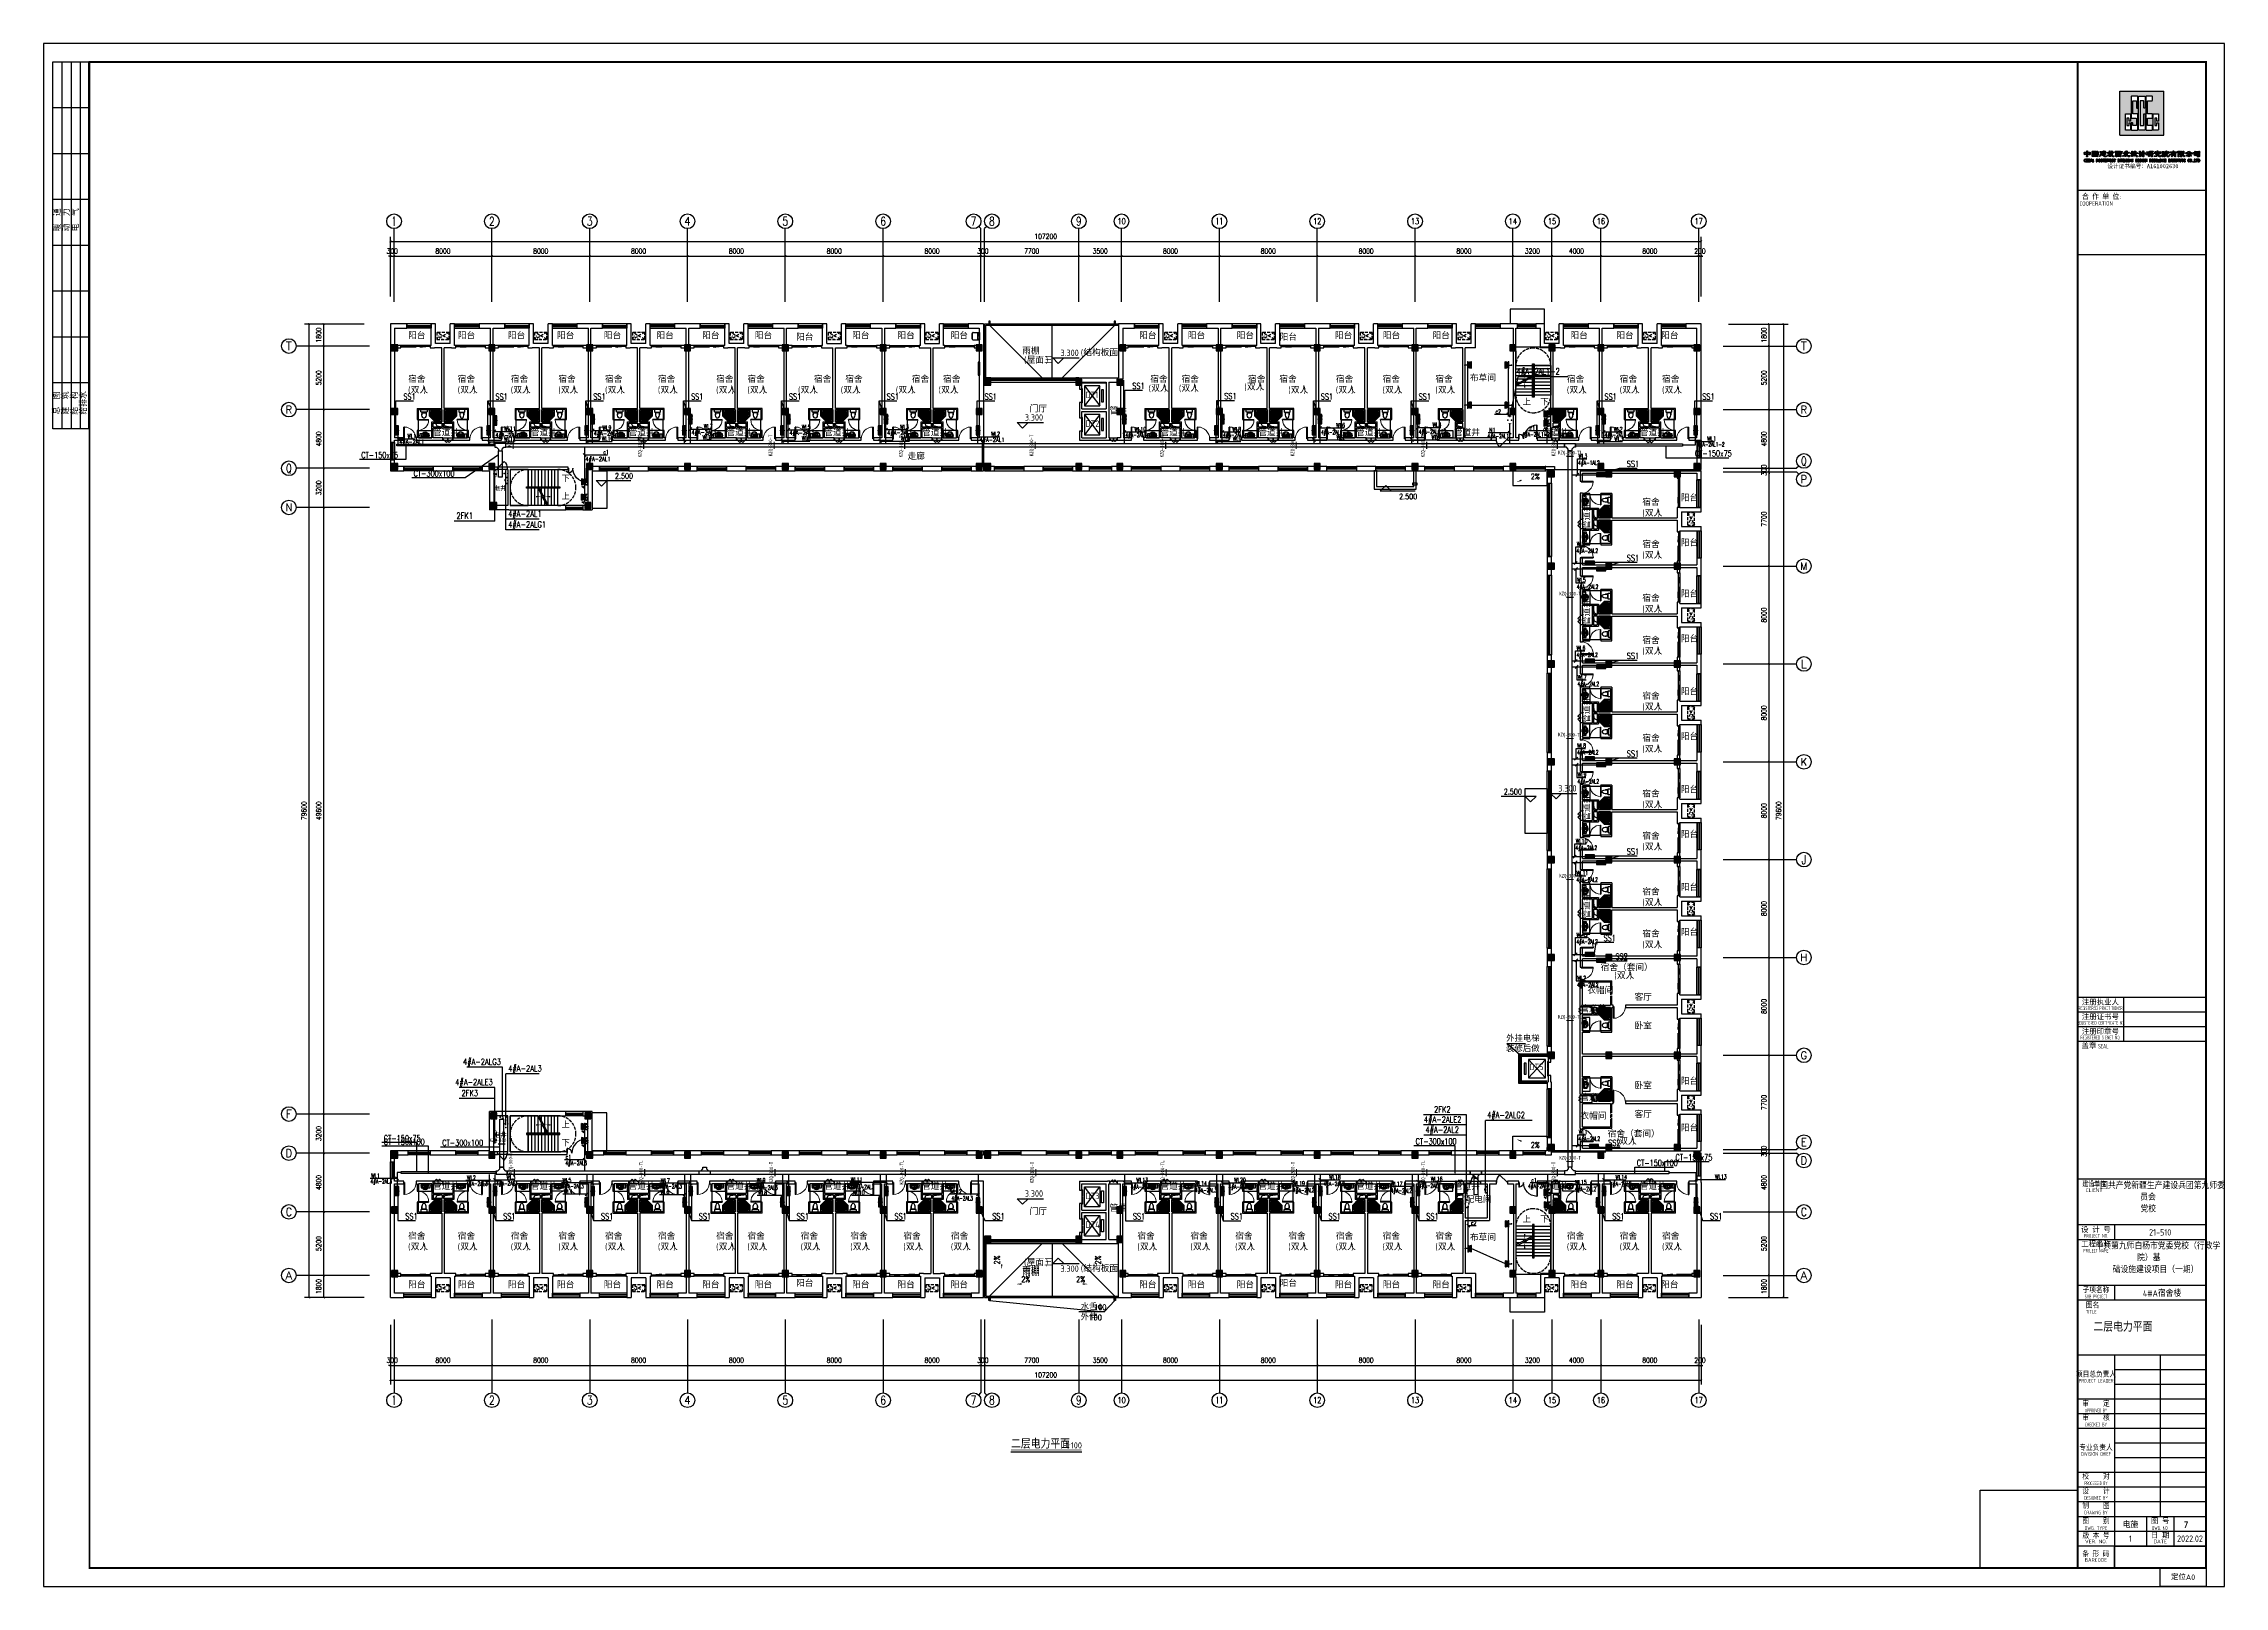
# Model space of a CAD drawing. Extents: x 1725663 to 4653551, y -550461 to 248782.
# Drawn here: x 2031892 to 2210242, y -271095 to -144945 of the extents above; entities that cross this region are included whole.
import ezdxf
from ezdxf.enums import TextEntityAlignment as Align

# ---------------------------------------------------------------- set-up
doc = ezdxf.new("R2010")
doc.units = 0
doc.header["$LTSCALE"] = 1000
doc.linetypes.add('DASH', pattern=[0.35, 0.25, -0.1])
for name, color, linetype in [('0-底图', 7, 'Continuous'), ('A-ANNO-IDEN-LEVL', 3, 'Continuous'), ('A-ANNO-TXT', 7, 'Continuous'), ('A-Fixt', 81, 'Continuous'), ('A-FLOR-EVTR', 51, 'Continuous'), ('A-FLOR-STRS', 140, 'Continuous'), ('AXIS', 3, 'Continuous'), ('AXIS_TEXT', 7, 'Continuous'), ('BTTK', 7, 'Continuous'), ('CABLETRAY', 4, 'Continuous'), ('CABLETRAY_DIM', 3, 'Continuous'), ('CLAYER', 7, 'Continuous'), ('COLUMN', 255, 'Continuous'), ('DBZ', 7, 'Continuous'), ('DIM-照明', 3, 'Continuous'), ('DIM-箱柜', 7, 'Continuous'), ('DIM_ELEV', 3, 'Continuous'), ('DIM_LEAD', 3, 'Continuous'), ('DIM_SYMB', 3, 'Continuous'), ('DOOR_FIRE', 4, 'Continuous'), ('E2-楼梯、坡道', 52, 'Continuous'), ('EQUIP-插座', 3, 'Continuous'), ('EQUIP-照明', 3, 'Continuous'), ('EQUIP-箱柜', 3, 'Continuous'), ('EVTR', 2, 'Continuous'), ('fur', 253, 'Continuous'), ('Logo', 4, 'Continuous'), ('PROMPT', 1, 'Continuous'), ('PUB_HATCH', 8, 'Continuous'), ('PUB_TEXT', 7, 'Continuous'), ('PUB_TITLE', 4, 'Continuous'), ('SIG_TEXT', 7, 'Continuous'), ('STAIR', 2, 'Continuous'), ('TEL_SYMB', 3, 'Continuous'), ('TEL_TEXT', 7, 'Continuous'), ('WALL', 2, 'Continuous'), ('WINDOW', 4, 'Continuous'), ('WIRE-照明', 6, 'Continuous'), ('抗震支吊架', 2, 'Continuous'), ('水', 5, 'Continuous'), ('洁具', 213, 'Continuous'), ('看线', 30, 'Continuous'), ('空调外机', 211, 'Continuous'), ('配景', 3, 'Continuous')]:
    doc.layers.add(name, color=color, linetype=linetype)
doc.layers.add('条形码', color=7, linetype='Continuous', plot=False)
doc.layers.add('验收章', color=7, linetype='Continuous', plot=False)
doc.styles.add('_TCH_AXIS', font='COMPLEX', dxfattribs={"bigfont": 'GBCBIG'})
doc.styles.add('_TCH_DIM', font='SIMPLEX', dxfattribs={"width": 0.8, "height": 5, "bigfont": 'HZTXT'})
doc.styles.add('_TEL_DIM', font='SIMPLEX', dxfattribs={"width": 0.8, "height": 3.5, "bigfont": 'HZTXT'})
doc.styles.add('A_DIM_T3', font='SIMPLEX', dxfattribs={"width": 0.7, "bigfont": 'HZ'})
doc.styles.add('COMPLEX', font='COMPLEX')
doc.styles.add('HT', font='')
doc.styles.add('HZ(TK)', font='geniso.shx', dxfattribs={"width": 0.9, "bigfont": 'hztxt.shx'})
doc.styles.add('kzcad', font='', dxfattribs={"width": 0.8})
doc.styles.get("Standard").update_dxf_attribs({"font": 'geniso.shx', "bigfont": 'hztxt.shx'})
doc.styles.add('黑体', font='')
doc.styles.get('HT').set_extended_font_data('SimHei')
doc.styles.get('kzcad').set_extended_font_data('SimSun')
doc.styles.get('黑体').set_extended_font_data('SimHei')
doc.dimstyles.new('_TCH_ARCH&&150', dxfattribs={"dimtxt": 420, "dimasz": 150, "dimexe": 375, "dimexo": 450, "dimgap": 202.5, "dimtad": 1, "dimdec": 0, "dimzin": 0, "dimdsep": 46, "dimtxsty": 'A_DIM_T3', "dimblk": 'ARCHTICK', "dimcen": 0.09, "dimclrt": 7, "dimazin": 2, "dimtfac": 1, "dimtdec": 0, "dimtix": 1, "dimtmove": 2, "dimatfit": 3, "dimfxl": 150, "dimtolj": 1, "dimtzin": 0, "dimarcsym": 0})

# ---------------------------------------------------------------- blocks, each defined once
blk = doc.blocks.new('CSCEC')
at = {"layer": 'Logo'}
h = blk.add_hatch(color=4, dxfattribs=at)
h.paths.add_polyline_path([(0, -24), (24, -24), (24, 0), (0, 0)])
h.paths.add_polyline_path([(6.2, -2.8), (9.8, -2.8), (9.8, -9.2), (9, -9.2), (9, -5.4, 0.414214), (8.8, -5.2), (7.2, -5.2, 0.414214), (7, -5.4), (7, -12.2, 0.414214), (7.2, -12.4), (9.8, -12.4), (9.8, -21.2), (6.2, -21.2), (6.2, -17.2), (7, -17.2), (7, -18.6, 0.414214), (7.2, -18.8), (8.8, -18.8, 0.414214), (9, -18.6), (9, -15, 0.414214), (8.8, -14.8), (6.2, -14.8)], flags=16)
h.paths.add_polyline_path([(10.2, -2.8), (13.8, -2.8), (13.8, -9.2), (13, -9.2), (13, -5.4, 0.414214), (12.8, -5.2), (11.2, -5.2, 0.414214), (11, -5.4), (11, -18.6, 0.414214), (11.2, -18.8), (12.8, -18.8, 0.414214), (13, -18.6), (13, -12.4), (13.8, -12.4), (13.8, -21.2), (10.2, -21.2)], flags=16)
h.paths.add_polyline_path([(5.8, -12.4), (5.8, -16.4), (5, -16.4), (5, -15, 0.414214), (4.8, -14.8), (4, -14.8, 0.414214), (3.8, -15), (3.8, -18.6, 0.414214), (4, -18.8), (4.8, -18.8, 0.414214), (5, -18.6), (5, -17.2), (5.8, -17.2), (5.8, -21.2), (3, -21.2), (3, -12.4)], flags=16)
h.paths.add_polyline_path([(14.2, -2.8), (17.8, -2.8), (17.8, -5.2), (15.2, -5.2, 0.414214), (15, -5.4), (15, -12.2, 0.414214), (15.2, -12.4), (17.8, -12.4), (17.8, -14.8), (15.2, -14.8, 0.414214), (15, -15), (15, -18.6, 0.414214), (15.2, -18.8), (17.8, -18.8), (17.8, -21.2), (14.2, -21.2)], flags=16)
h.paths.add_polyline_path([(21, -12.4), (21, -16.4), (20.2, -16.4), (20.2, -15, 0.414214), (20, -14.8), (19.2, -14.8, 0.414214), (19, -15), (19, -18.6, 0.414214), (19.2, -18.8), (20, -18.8, 0.414214), (20.2, -18.6), (20.2, -17.2), (21, -17.2), (21, -21.2), (18.2, -21.2), (18.2, -12.4)], flags=16)
for p, q in [((0, -24), (0, 0)), ((0, 0), (24, 0)), ((0, 0), (24, 0)), ((24, -24), (24, 0)), ((0, -24), (24, -24))]:
    blk.add_line(p, q, dxfattribs=at)
for points in [[(8.8, -5.2, -0.414214), (9, -5.4), (9, -9, 0.414214), (9.2, -9.2), (9.6, -9.2, 0.414214), (9.8, -9), (9.8, -3, 0.414214), (9.6, -2.8), (6.4, -2.8, 0.414214), (6.2, -3), (6.2, -14.6, 0.414214), (6.4, -14.8), (8.8, -14.8, -0.414214), (9, -15), (9, -18.6, -0.414214), (8.8, -18.8), (7.2, -18.8, -0.414214), (7, -18.6), (7, -17.4, 0.414214), (6.8, -17.2), (6.4, -17.2, 0.414214), (6.2, -17.4), (6.2, -21, 0.414214), (6.4, -21.2), (9.6, -21.2, 0.414214), (9.8, -21), (9.8, -12.6, 0.414214), (9.6, -12.4), (7.2, -12.4, -0.414214), (7, -12.2), (7, -5.4, -0.414214), (7.2, -5.2)], [(12.8, -18.8, 0.414214), (13, -18.6), (13, -12.6, -0.414214), (13.2, -12.4), (13.6, -12.4, -0.414214), (13.8, -12.6), (13.8, -21, -0.414214), (13.6, -21.2), (10.4, -21.2, -0.414214), (10.2, -21), (10.2, -3, -0.414214), (10.4, -2.8), (13.6, -2.8, -0.414214), (13.8, -3), (13.8, -9, -0.414214), (13.6, -9.2), (13.2, -9.2, -0.414214), (13, -9), (13, -5.4, 0.414214), (12.8, -5.2), (11.2, -5.2, 0.414214), (11, -5.4), (11, -18.6, 0.414214), (11.2, -18.8)], [(15.2, -12.4, -0.414214), (15, -12.2), (15, -5.4, -0.414214), (15.2, -5.2), (17.6, -5.2, 0.414214), (17.8, -5), (17.8, -3, 0.414214), (17.6, -2.8), (14.4, -2.8, 0.414214), (14.2, -3), (14.2, -21, 0.414214), (14.4, -21.2), (17.6, -21.2, 0.414214), (17.8, -21), (17.8, -19, 0.414214), (17.6, -18.8), (15.2, -18.8, -0.414214), (15, -18.6), (15, -15, -0.414214), (15.2, -14.8), (17.6, -14.8, 0.414214), (17.8, -14.6), (17.8, -12.6, 0.414214), (17.6, -12.4)], [(4.9, -18.8, 0.414214), (5, -18.7), (5, -17.3, -0.414214), (5.1, -17.2), (5.7, -17.2, -0.414214), (5.8, -17.3), (5.8, -21.1, -0.414214), (5.7, -21.2), (3.1, -21.2, -0.414214), (3, -21.1), (3, -12.5, -0.414214), (3.1, -12.4), (5.7, -12.4, -0.414214), (5.8, -12.5), (5.8, -16.3, -0.414214), (5.7, -16.4), (5.1, -16.4, -0.414214), (5, -16.3), (5, -14.9, 0.414214), (4.9, -14.8), (3.9, -14.8, 0.414214), (3.8, -14.9), (3.8, -18.7, 0.414214), (3.9, -18.8)], [(20.1, -18.8, 0.414214), (20.2, -18.7), (20.2, -17.3, -0.414214), (20.3, -17.2), (20.9, -17.2, -0.414214), (21, -17.3), (21, -21.1, -0.414214), (20.9, -21.2), (18.3, -21.2, -0.414214), (18.2, -21.1), (18.2, -12.5, -0.414214), (18.3, -12.4), (20.9, -12.4, -0.414214), (21, -12.5), (21, -16.3, -0.414214), (20.9, -16.4), (20.3, -16.4, -0.414214), (20.2, -16.3), (20.2, -14.9, 0.414214), (20.1, -14.8), (19.1, -14.8, 0.414214), (19, -14.9), (19, -18.7, 0.414214), (19.1, -18.8)]]:
    blk.add_lwpolyline(points, format="xyb", close=True, dxfattribs=at)
blk = doc.blocks.new('logo-txt')
at = {"layer": 'Logo'}
h = blk.add_hatch(color=4, dxfattribs=at)
h.dxf.hatch_style = 1
h.paths.add_polyline_path([(0.8, 4), (0.5, 4), (0.2, 3.9), (0.1, 3.9), (0.1, 4), (0, 4.7), (0, 5.1), (0, 5.2), (0.1, 5.3), (0.1, 5.4), (0.3, 5.4), (0.7, 5.3), (1, 5.3), (1.4, 5.3), (1.4, 5.9), (1.4, 6), (1.4, 6), (1.6, 6.1), (1.7, 6), (1.8, 5.9), (1.8, 5.6), (1.8, 5.3), (2.1, 5.3), (2.4, 5.3), (2.7, 5.3), (2.9, 5.4), (3, 5.4), (3.1, 5.4), (3.2, 5.3), (3.3, 5.2), (3.3, 5.1), (3.2, 4.6), (3.2, 4.2), (3.2, 4.1), (3.2, 4), (3.1, 3.9), (3, 3.9), (2.8, 3.9), (2.4, 4), (1.8, 4.1), (1.8, 3.4), (1.8, 2.9), (1.7, 2.8), (1.6, 2.7), (1.5, 2.7), (1.4, 2.7), (1.4, 2.8), (1.3, 2.9), (1.4, 4.1)])
h.paths.add_polyline_path([(0.9, 5), (0.5, 4.9), (0.4, 4.9), (0.4, 4.7), (0.4, 4.4), (0.5, 4.4), (0.5, 4.4), (1, 4.3), (1.4, 4.4), (1.4, 5)], flags=16)
h.paths.add_polyline_path([(2.8, 4.4), (2.8, 4.5), (2.9, 4.7), (2.9, 4.8), (2.8, 4.9), (2.7, 4.9), (2.4, 5), (1.8, 5), (1.8, 4.4), (2.3, 4.3), (2.7, 4.4)], flags=16)
h = blk.add_hatch(color=4, dxfattribs=at)
h.dxf.hatch_style = 1
h.paths.add_polyline_path([(0.8, 1.3), (0.6, 1.5), (0.5, 1.6), (0.4, 1.6), (0.3, 1.5), (0.2, 1.3), (0.1, 1), (0.1, 0.6), (0.2, 0.3), (0.3, 0.1), (0.4, 0), (0.5, 0), (0.6, 0.1), (0.8, 0.2), (0.8, 0.4), (0.8, 0.4), (0.8, 0.2), (0.7, 0.1), (0.6, 0), (0.4, 0), (0.2, 0.1), (0.1, 0.2), (0.1, 0.4), (0, 0.6), (0, 1), (0.1, 1.2), (0.1, 1.4), (0.2, 1.5), (0.4, 1.6), (0.6, 1.6), (0.7, 1.5), (0.8, 1.4), (0.8, 1.7), (0.8, 1)])
h.paths.add_polyline_path([(1.7, 0), (1.7, 0), (1.8, 0), (1.9, 0.1), (1.9, 0.2), (1.9, 0.8), (1.4, 0.8), (1.4, 0.2), (1.4, 0.1), (1.5, 0), (1.5, 0), (1.5, 0), (1.1, 0), (1.1, 0), (1.1, 0), (1.2, 0.1), (1.2, 0.2), (1.2, 1.4), (1.2, 1.5), (1.1, 1.6), (1.1, 1.6), (1.1, 1.6), (1.5, 1.6), (1.5, 1.6), (1.5, 1.6), (1.4, 1.5), (1.4, 1.4), (1.4, 0.9), (1.9, 0.9), (1.9, 1.4), (1.9, 1.5), (1.8, 1.6), (1.7, 1.6), (1.7, 1.6), (2.2, 1.6), (2.2, 1.6), (2.1, 1.6), (2, 1.5), (2, 1.4), (2, 0.2), (2, 0.1), (2.1, 0), (2.2, 0), (2.2, 0)])
h.paths.add_polyline_path([(2.4, 0), (2.4, 0), (2.4, 0), (2.5, 0.1), (2.5, 0.2), (2.5, 1.4), (2.5, 1.5), (2.4, 1.6), (2.4, 1.6), (2.4, 1.6), (2.8, 1.6), (2.8, 1.6), (2.8, 1.6), (2.7, 1.5), (2.7, 1.4), (2.7, 0.2), (2.7, 0.1), (2.8, 0), (2.8, 0), (2.8, 0)])
h.paths.add_polyline_path([(4.1, 1.6), (4, 1.5), (4, 0), (3.9, 0), (3.2, 1.5), (3.2, 0.1), (3.3, 0), (3.4, 0), (3.4, 0), (3, 0), (3, 0), (3.1, 0), (3.2, 0.1), (3.2, 1.5), (3.1, 1.6), (3, 1.6), (3, 1.6), (3.3, 1.6), (3.9, 0.3), (3.9, 1.5), (3.8, 1.6), (3.8, 1.6), (3.8, 1.6), (4.1, 1.6), (4.1, 1.6)])
h.paths.add_polyline_path([(4.9, 0), (4.9, 0), (4.9, 0), (5, 0.1), (5, 0.1), (4.9, 0.4), (4.5, 0.4), (4.4, 0.1), (4.5, 0), (4.6, 0), (4.6, 0), (4.3, 0), (4.3, 0), (4.3, 0), (4.4, 0.1), (4.7, 1.6), (4.8, 1.6), (5.1, 0.1), (5.2, 0), (5.2, 0), (5.2, 0)])
h.paths.add_polyline_path([(4.7, 1.3), (4.5, 0.5), (4.9, 0.5)], flags=16)
h = blk.add_hatch(color=4, dxfattribs=at)
h.dxf.hatch_style = 1
h.paths.add_polyline_path([(4.9, 5.1), (5.1, 5.2), (5.8, 5.2), (6.5, 5.2), (6.7, 5.2), (6.8, 5.1), (6.8, 5), (6.8, 5), (6.7, 4.9), (6.1, 4.9), (6.1, 4.6), (6.6, 4.6), (6.7, 4.5), (6.7, 4.4), (6.7, 4.4), (6.6, 4.3), (6.3, 4.3), (6.1, 4.3), (6.1, 3.9), (6.9, 3.9), (6.9, 3.8), (6.9, 3.6), (6.9, 3.6), (6.7, 3.6), (5.7, 3.6), (5.3, 3.6), (4.9, 3.5), (4.9, 3.5), (4.8, 3.5), (4.8, 3.7), (5, 3.9), (5, 3.9), (5.1, 3.9), (5.4, 3.9), (5.7, 3.9), (5.7, 4.3), (5.1, 4.3), (5, 4.3), (5.1, 4.4), (5.2, 4.6), (5.3, 4.6), (5.5, 4.6), (5.7, 4.6), (5.7, 4.9), (5.3, 4.9), (5, 4.9), (4.9, 4.8), (4.9, 4.9)], flags=0)
h.paths.add_polyline_path([(5.7, 5.8), (6.3, 5.8), (6.9, 5.7), (7.1, 5.8), (7.3, 5.8), (7.4, 5.7), (7.5, 5.6), (7.5, 5.5), (7.5, 4.3), (7.4, 3.1), (7.4, 2.9), (7.3, 2.9), (7.2, 2.8), (7, 2.9), (6.7, 3), (6.3, 3), (5.3, 3), (5, 3), (4.8, 2.9), (4.6, 2.9), (4.4, 2.9), (4.3, 3), (4.3, 3.1), (4.3, 3.2), (4.3, 3.4), (4.3, 4.7), (4.3, 5.3), (4.3, 5.5), (4.4, 5.7), (4.5, 5.8), (4.7, 5.8)])
h.paths.add_polyline_path([(6.7, 4.2), (6.8, 4.1), (6.8, 4), (6.7, 4), (6.5, 4), (6.4, 4), (6.6, 4.2)], flags=0)
h.paths.add_polyline_path([(4.6, 4.3), (4.7, 3.4), (4.7, 3.3), (4.8, 3.3), (5.8, 3.3), (6.9, 3.3), (7, 3.3), (7, 3.3), (7.1, 3.4), (7.1, 3.5), (7.1, 5.2), (7.1, 5.4), (6.9, 5.4), (6.5, 5.5), (5.7, 5.5), (4.8, 5.5), (4.8, 5.4), (4.7, 5.4), (4.7, 5.1)], flags=16)
h = blk.add_hatch(color=4, dxfattribs=at)
h.dxf.hatch_style = 1
h.paths.add_polyline_path([(4.9, 5.1), (5.1, 5.2), (5.8, 5.2), (6.5, 5.2), (6.7, 5.2), (6.8, 5.1), (6.8, 5), (6.8, 5), (6.7, 4.9), (6.1, 4.9), (6.1, 4.6), (6.6, 4.6), (6.7, 4.5), (6.7, 4.4), (6.7, 4.4), (6.6, 4.3), (6.3, 4.3), (6.1, 4.3), (6.1, 3.9), (6.9, 3.9), (6.9, 3.8), (6.9, 3.6), (6.9, 3.6), (6.7, 3.6), (5.7, 3.6), (5.3, 3.6), (4.9, 3.5), (4.9, 3.5), (4.8, 3.5), (4.8, 3.7), (5, 3.9), (5, 3.9), (5.1, 3.9), (5.4, 3.9), (5.7, 3.9), (5.7, 4.3), (5.1, 4.3), (5, 4.3), (5.1, 4.4), (5.2, 4.6), (5.3, 4.6), (5.5, 4.6), (5.7, 4.6), (5.7, 4.9), (5.3, 4.9), (5, 4.9), (4.9, 4.8), (4.9, 4.9)])
h = blk.add_hatch(color=4, dxfattribs=at)
h.dxf.hatch_style = 1
h.paths.add_polyline_path([(6.7, 4.2), (6.8, 4.1), (6.8, 4), (6.7, 4), (6.5, 4), (6.4, 4), (6.6, 4.2)])
h = blk.add_hatch(color=4, dxfattribs=at)
h.dxf.hatch_style = 1
h.paths.add_polyline_path([(7.6, 1.6), (7.5, 1.5), (7.5, 0), (7.4, 0), (6.7, 1.5), (6.7, 0.1), (6.8, 0), (6.9, 0), (6.9, 0), (6.5, 0), (6.5, 0), (6.6, 0), (6.7, 0.1), (6.7, 1.5), (6.6, 1.6), (6.5, 1.6), (6.5, 1.6), (6.8, 1.6), (7.4, 0.3), (7.4, 1.5), (7.3, 1.6), (7.3, 1.6), (7.3, 1.6), (7.6, 1.6), (7.6, 1.6)])
h.paths.add_polyline_path([(8.7, 0.4), (8.6, 0.2), (8.5, 0.1), (8.4, 0), (8.3, 0), (8.3, 0), (8.1, 0.1), (8, 0.2), (7.9, 0.4), (7.9, 0.7), (7.9, 0.9), (7.9, 1.2), (8, 1.4), (8.1, 1.5), (8.3, 1.6), (8.4, 1.6), (8.4, 1.6), (8.5, 1.5), (8.6, 1.4), (8.7, 1.2), (8.8, 0.9), (8.8, 0.7)])
h.paths.add_polyline_path([(8.6, 1), (8.6, 1.3), (8.5, 1.5), (8.4, 1.6), (8.3, 1.6), (8.2, 1.5), (8.1, 1.3), (8, 1), (8, 0.6), (8.1, 0.3), (8.2, 0.1), (8.3, 0), (8.4, 0), (8.5, 0.1), (8.6, 0.3), (8.6, 0.6)], flags=16)
h.paths.add_polyline_path([(9.9, 0), (9.8, 0), (9.8, 0.2), (9.7, 0.6), (9.6, 0.7), (9.5, 0.8), (9.3, 0.8), (9.3, 0.2), (9.3, 0.1), (9.4, 0), (9.5, 0), (9.5, 0), (9, 0), (9, 0), (9.1, 0), (9.1, 0.1), (9.2, 0.2), (9.2, 1.4), (9.1, 1.5), (9.1, 1.6), (9, 1.6), (9, 1.6), (9.7, 1.6), (9.8, 1.5), (9.9, 1.4), (9.9, 1.3), (9.9, 1.1), (9.9, 1), (9.8, 0.9), (9.7, 0.8), (9.6, 0.8), (9.6, 0.8), (9.7, 0.7), (9.8, 0.2), (9.9, 0.2), (9.9, 0.2), (10, 0.2), (10, 0.3), (10, 0.3), (10, 0.2)])
h.paths.add_polyline_path([(9.8, 1.4), (9.8, 1.5), (9.7, 1.6), (9.4, 1.6), (9.3, 1.5), (9.3, 1.4), (9.3, 0.9), (9.7, 0.9), (9.8, 0.9), (9.8, 1.1)], flags=16)
h.paths.add_polyline_path([(11.1, 1.1), (11, 1.4), (11, 1.5), (10.9, 1.5), (10.8, 1.6), (10.7, 1.5), (10.7, 1.4), (10.7, 0.2), (10.7, 0.1), (10.8, 0), (10.9, 0), (10.9, 0), (10.4, 0), (10.4, 0), (10.5, 0), (10.5, 0.1), (10.6, 0.2), (10.6, 1.4), (10.5, 1.5), (10.5, 1.6), (10.3, 1.5), (10.3, 1.5), (10.3, 1.4), (10.2, 1.1), (10.2, 1.1), (10.2, 1.6), (11.1, 1.6), (11.1, 1.1)])
h.paths.add_polyline_path([(11.9, 0), (11.9, 0), (12, 0), (12, 0.1), (12.1, 0.2), (12.1, 0.8), (11.6, 0.8), (11.6, 0.2), (11.6, 0.1), (11.7, 0), (11.7, 0), (11.7, 0), (11.3, 0), (11.3, 0), (11.3, 0), (11.4, 0.1), (11.4, 0.2), (11.4, 1.4), (11.4, 1.5), (11.3, 1.6), (11.3, 1.6), (11.3, 1.6), (11.7, 1.6), (11.7, 1.6), (11.7, 1.6), (11.6, 1.5), (11.6, 1.4), (11.6, 0.9), (12.1, 0.9), (12.1, 1.4), (12, 1.5), (12, 1.6), (11.9, 1.6), (11.9, 1.6), (12.4, 1.6), (12.4, 1.6), (12.3, 1.6), (12.2, 1.5), (12.2, 1.4), (12.2, 0.2), (12.2, 0.1), (12.3, 0), (12.4, 0), (12.4, 0)])
h.paths.add_polyline_path([(13.7, 1.6), (13.6, 1.5), (13.3, 0), (13.3, 0), (13.1, 1.5), (12.9, 0), (12.9, 0), (12.7, 1.5), (12.7, 1.5), (12.6, 1.6), (12.5, 1.6), (12.5, 1.6), (13, 1.6), (13, 1.6), (12.9, 1.6), (12.8, 1.5), (12.8, 1.5), (13, 0.5), (13.1, 1.6), (13.2, 1.6), (13.4, 0.5), (13.5, 1.5), (13.4, 1.6), (13.4, 1.6), (13.4, 1.6), (13.7, 1.6), (13.7, 1.6)])
h.paths.add_polyline_path([(13.9, 0), (13.9, 0), (13.9, 0), (14, 0.1), (14, 0.2), (14, 1.4), (14, 1.5), (13.9, 1.6), (13.9, 1.6), (13.9, 1.6), (14.7, 1.6), (14.7, 1.1), (14.7, 1.1), (14.7, 1.4), (14.7, 1.5), (14.6, 1.5), (14.5, 1.6), (14.3, 1.6), (14.2, 1.5), (14.2, 1.4), (14.2, 0.9), (14.2, 0.9), (14.4, 0.9), (14.4, 0.9), (14.5, 1.2), (14.5, 0.4), (14.4, 0.8), (14.4, 0.8), (14.2, 0.8), (14.2, 0.8), (14.2, 0.2), (14.2, 0.1), (14.3, 0), (14.5, 0), (14.6, 0.1), (14.7, 0.1), (14.7, 0.2), (14.7, 0.5), (14.7, 0.5), (14.7, 0)])
h.paths.add_polyline_path([(15.8, 0.2), (15.7, 0.1), (15.5, 0), (15.4, 0), (15.2, 0.1), (15.1, 0.2), (15.1, -0.1), (15.1, 0.6), (15.1, 0.2), (15.2, 0.1), (15.4, 0), (15.5, 0), (15.7, 0.1), (15.7, 0.2), (15.7, 0.5), (15.7, 0.6), (15.6, 0.7), (15.3, 0.8), (15.1, 1), (15.1, 1.1), (15.1, 1.4), (15.2, 1.5), (15.3, 1.6), (15.5, 1.6), (15.7, 1.5), (15.8, 1.4), (15.8, 1.7), (15.8, 1), (15.7, 1.3), (15.6, 1.5), (15.5, 1.6), (15.3, 1.6), (15.2, 1.5), (15.1, 1.4), (15.1, 1.2), (15.2, 1.1), (15.3, 1), (15.6, 0.8), (15.8, 0.7), (15.8, 0.5), (15.8, 0.3)])
h.paths.add_polyline_path([(16.9, 1.1), (16.9, 1.4), (16.9, 1.5), (16.8, 1.5), (16.7, 1.6), (16.6, 1.5), (16.6, 1.4), (16.6, 0.2), (16.6, 0.1), (16.7, 0), (16.7, 0), (16.7, 0), (16.3, 0), (16.3, 0), (16.4, 0), (16.4, 0.1), (16.5, 0.2), (16.5, 1.4), (16.4, 1.5), (16.4, 1.6), (16.2, 1.5), (16.2, 1.5), (16.1, 1.4), (16.1, 1.1), (16.1, 1.1), (16.1, 1.6), (17, 1.6), (17, 1.1)])
h = blk.add_hatch(color=4, dxfattribs=at)
h.dxf.hatch_style = 1
h.paths.add_polyline_path([(10, 5.5), (10, 5.5), (9.9, 5.5), (9.9, 5.6), (9.9, 5.6), (9.9, 5.7), (10, 5.8), (10.5, 5.7), (10.5, 5.9), (10.6, 6.1), (10.7, 6), (10.8, 6), (10.8, 5.9), (10.8, 5.7), (11.2, 5.7), (11.3, 5.8), (11.4, 5.8), (11.5, 5.7), (11.5, 5.6), (11.5, 5.4), (11.7, 5.4), (11.9, 5.3), (11.9, 5.3), (11.9, 5.2), (11.8, 5.2), (11.5, 5.2), (11.5, 4.8), (11.4, 4.7), (11.3, 4.7), (11.3, 4.7), (11.2, 4.8), (10.8, 4.8), (10.8, 4.6), (11.3, 4.6), (11.5, 4.6), (11.5, 4.5), (11.5, 4.5), (11.3, 4.5), (10.8, 4.4), (10.8, 4.2), (11.3, 4.2), (11.5, 4.2), (11.6, 4.1), (11.6, 4), (11.5, 4), (10.9, 4), (10.8, 3.7), (10.8, 3.7), (10.7, 3.6), (11.5, 3.4), (12.3, 3.4), (12, 3), (11.9, 2.8), (11.8, 2.7), (11.7, 2.7), (11.6, 2.7), (11.5, 2.7), (11.3, 2.8), (9.3, 3.9), (9.1, 3.5), (8.9, 3.2), (8.7, 3.1), (8.4, 3), (8.3, 3.1), (8.2, 3.1), (8.3, 3.2), (8.3, 3.2), (8.6, 3.3), (8.8, 3.5), (8.9, 3.7), (9.1, 4), (8.8, 4), (8.7, 4), (8.6, 4), (8.6, 4.1), (8.6, 4.2), (8.8, 4.3), (8.9, 4.3), (9.1, 4.2), (9.2, 4.5), (9.2, 4.6), (9.2, 4.7), (9.1, 4.8), (9, 4.7), (8.9, 4.7), (8.8, 4.8), (8.8, 4.8), (8.9, 4.9), (9.1, 5.1), (9.1, 5.2), (9.2, 5.3), (9.1, 5.3), (9.1, 5.4), (8.9, 5.4), (8.7, 5.3), (8.6, 5.3), (8.5, 5.3), (8.5, 5.4), (8.5, 5.5), (8.7, 5.6), (8.7, 5.7), (8.8, 5.7), (9.1, 5.6), (9.3, 5.6), (9.4, 5.7), (9.5, 5.6), (9.6, 5.6), (9.6, 5.4), (9.3, 5.1), (9.3, 5), (9.3, 4.9), (9.4, 4.9), (9.5, 4.8), (9.5, 4.7), (9.5, 4.5), (9.4, 4.1), (9.7, 4), (10, 3.9), (10.6, 3.6), (10.5, 3.8), (10.5, 4), (9.9, 4), (9.7, 4.1), (9.7, 4.1), (9.7, 4.2), (9.8, 4.2), (10.5, 4.2), (10.5, 4.4), (10.1, 4.4), (9.8, 4.4), (9.8, 4.3), (9.8, 4.4), (9.8, 4.5), (9.9, 4.6), (10.5, 4.6), (10.5, 4.9), (10.1, 4.9), (9.9, 4.8), (9.8, 4.9), (9.9, 5), (10, 5.1), (10.5, 5.1), (10.5, 5.2), (10.2, 5.2), (9.9, 5.2), (9.7, 5.1), (9.6, 5.1), (9.7, 5.3), (9.7, 5.3), (9.8, 5.4), (9.9, 5.4), (10.5, 5.4), (10.5, 5.6)])
h.paths.add_polyline_path([(10.8, 5), (11.2, 5), (11.2, 5.2), (10.8, 5.2)], flags=16)
h.paths.add_polyline_path([(11.2, 5.4), (11.2, 5.6), (10.8, 5.6), (10.8, 5.4)], flags=16)
h = blk.add_hatch(color=4, dxfattribs=at)
h.dxf.hatch_style = 1
h.paths.add_polyline_path([(13.7, 5.8), (13.8, 6), (14, 6), (14.1, 5.9), (14.1, 5.8), (14, 5.7), (14.3, 5.6), (14.5, 5.4), (14.4, 5.3), (14.4, 5.2), (14.3, 5.3), (14.1, 5.4), (13.9, 5.4), (13.9, 5.1), (13.9, 4.9), (13.9, 4.8), (13.8, 4.8), (13.7, 4.8), (13.7, 4.9), (13.7, 5.4), (13.3, 5.1), (13, 4.9), (12.8, 4.9), (12.7, 5), (12.6, 5.1), (12.7, 5.2), (13.1, 5.4), (13.5, 5.6)])
h.paths.add_polyline_path([(14.8, 5.7), (14.9, 5.9), (15, 6), (15.1, 6), (15.2, 5.9), (15.2, 5.9), (15.2, 5.8), (15.2, 5.7), (15.5, 5.6), (15.9, 5.3), (16, 5.2), (16, 5.1), (16, 5), (16, 4.9), (15.8, 5), (15.5, 5.3), (15.1, 5.4), (15.2, 5.1), (15.2, 5), (15.1, 4.9), (15.1, 4.8), (15, 4.9), (14.9, 5.1), (14.9, 5.3), (14.5, 5), (14.4, 5), (14.4, 5.1), (14.4, 5.1), (14.6, 5.4)])
h.paths.add_polyline_path([(14.9, 4.7), (15.1, 4.7), (15.2, 4.7), (15.3, 4.8), (15.4, 4.6), (15.4, 4.5), (15.3, 4.1), (15.3, 3.6), (15.4, 3.5), (15.4, 3.4), (15.6, 3.3), (15.8, 3.2), (16.1, 3.3), (16.3, 3.4), (16.4, 3.4), (16.4, 3.3), (16.3, 3.1), (16.1, 2.8), (16, 2.7), (15.9, 2.7), (15.7, 2.7), (15.4, 2.9), (15.3, 2.9), (15.2, 3.1), (15.1, 3.2), (15.1, 3.4), (15, 3.9), (15.1, 4.4), (15, 4.4), (14.9, 4.4), (14.8, 4.4), (14.7, 4.3), (14.7, 4.1), (14.9, 3.9), (15, 3.9), (15, 3.8), (15, 3.7), (15, 3.6), (14.9, 3.6), (14.8, 3.7), (14.7, 3.8), (14.6, 3.6), (14.6, 3.4), (14.4, 3.2), (14.3, 3), (14.1, 2.9), (14, 2.9), (13.7, 2.9), (13.6, 3), (13.6, 3.1), (13.7, 3.1), (14, 3.2), (14.2, 3.4), (14.3, 3.6), (14.4, 3.7), (14.4, 3.9), (14.4, 4.5), (14.5, 4.7), (14.5, 4.8), (14.6, 4.8), (14.7, 4.7)])
h.paths.add_polyline_path([(13.5, 4), (13.5, 4.3), (13.1, 4.3), (13, 4.3), (12.9, 4.3), (12.9, 4.4), (12.9, 4.5), (13, 4.6), (13.1, 4.7), (13.2, 4.6), (13.6, 4.6), (14.1, 4.6), (14.2, 4.6), (14.2, 4.5), (14.2, 4.4), (14.2, 4.4), (13.9, 4.3), (13.8, 4), (13.9, 3.7), (14.1, 3.7), (14.2, 3.7), (14.3, 3.6), (14.2, 3.6), (14.1, 3.5), (12.7, 3.1), (12.5, 3.1), (12.5, 3.3), (12.5, 3.4), (12.6, 3.5), (13, 3.6), (13.5, 3.7)])
h = blk.add_hatch(color=4, dxfattribs=at)
h.dxf.hatch_style = 1
h.paths.add_polyline_path([(18.7, 5), (18.8, 5), (18.8, 5.4), (18.6, 5.5), (18.5, 5.4), (18.5, 5)], flags=16)
h.paths.add_polyline_path([(17.9, 3.9), (18.1, 4), (18.2, 4.1), (18.2, 4.3), (18.2, 4.6), (17.9, 4.6), (17.7, 4.6), (17.6, 4.2), (17.7, 3.8)], flags=16)
h.paths.add_polyline_path([(19.6, 3.4), (19.7, 3.5), (19.7, 3.8), (19.5, 3.7), (19.2, 3.6), (19, 3.7), (18.8, 3.8), (18.8, 4.4), (18.8, 4.6), (18.6, 4.7), (18.5, 4.6), (18.5, 4.4), (18.5, 4.1), (18.4, 4), (18.3, 3.8), (18.2, 3.7), (18, 3.6), (17.8, 3.6), (17.7, 3.6), (17.7, 3.5), (17.7, 3.4), (17.7, 3.3), (17.8, 3.3), (18.8, 3.3), (19.6, 3.4)], flags=16)
h.paths.add_polyline_path([(19.1, 4.3), (19.1, 4.1), (19.2, 3.9), (19.5, 3.9), (19.7, 4.1), (19.7, 4.4), (19.7, 4.6), (19.6, 4.7), (19.5, 4.7), (19.1, 4.7)], flags=16)
h.paths.add_polyline_path([(17.8, 5.8), (18.6, 5.8), (19.8, 5.8), (20.5, 5.7), (20.8, 5.7), (20.7, 5.4), (20.5, 5.2), (20.4, 5.2), (20.2, 5.2), (19.6, 5.4), (19.1, 5.4), (19.1, 5), (19.8, 5), (20, 5), (20, 4.9), (20.1, 4.8), (20.1, 4.6), (20, 4.1), (20, 3.1), (20, 3), (20, 2.9), (19.9, 2.8), (19.8, 2.8), (19.6, 2.9), (19.4, 3), (18.9, 3), (18.3, 3), (17.8, 2.9), (17.7, 2.9), (17.6, 2.8), (17.5, 2.8), (17.4, 2.8), (17.4, 2.9), (17.3, 3), (17.3, 3.8), (17.3, 4.6), (17.2, 4.8), (17.3, 4.9), (17.3, 5), (17.5, 5), (17.6, 5), (17.8, 5), (18.2, 5), (18.2, 5.4), (17.4, 5.4), (17.2, 5.3), (17, 5.2), (16.9, 5.2), (16.8, 5.2), (16.8, 5.2), (16.8, 5.3), (16.8, 5.5), (16.9, 5.7), (17, 5.8), (17.1, 5.8)])
h = blk.add_hatch(color=4, dxfattribs=at)
h.dxf.hatch_style = 1
h.paths.add_polyline_path([(19.2, 0.2), (19.1, 0.1), (18.9, 0), (18.3, 0), (18.3, 0), (18.4, 0), (18.4, 0.1), (18.5, 0.2), (18.5, 1.4), (18.4, 1.5), (18.4, 1.6), (18.3, 1.6), (18.3, 1.6), (18.9, 1.6), (19.1, 1.5), (19.2, 1.4), (19.2, 1.3), (19.2, 1.1), (19.2, 1), (19.1, 0.9), (19, 0.8), (19.1, 0.8), (19.2, 0.7), (19.2, 0.5), (19.2, 0.3)])
h.paths.add_polyline_path([(19.1, 1.4), (19, 1.5), (18.9, 1.6), (18.7, 1.6), (18.6, 1.5), (18.6, 1.4), (18.6, 0.9), (18.9, 0.9), (19, 0.9), (19.1, 1.1)], flags=16)
h.paths.add_polyline_path([(19.1, 0.6), (19, 0.7), (18.9, 0.8), (18.6, 0.8), (18.6, 0.2), (18.6, 0.1), (18.7, 0), (18.9, 0), (19, 0.1), (19.1, 0.2)], flags=16)
h.paths.add_polyline_path([(20.5, 1.6), (20.4, 1.5), (20.4, 0.5), (20.4, 0.2), (20.2, 0.1), (20.1, 0), (20, 0), (20, 0), (20, 0), (19.8, 0.1), (19.7, 0.2), (19.6, 0.5), (19.6, 1.4), (19.6, 1.5), (19.5, 1.6), (19.5, 1.6), (19.5, 1.6), (19.9, 1.6), (19.9, 1.6), (19.9, 1.6), (19.8, 1.5), (19.8, 1.4), (19.8, 0.4), (19.8, 0.2), (19.9, 0.1), (20, 0), (20.1, 0), (20.2, 0.1), (20.3, 0.2), (20.4, 0.5), (20.4, 1.5), (20.3, 1.6), (20.2, 1.6), (20.2, 1.6), (20.6, 1.6), (20.6, 1.6)])
h.paths.add_polyline_path([(20.8, 0), (20.8, 0), (20.8, 0), (20.9, 0.1), (20.9, 0.2), (20.9, 1.4), (20.9, 1.5), (20.8, 1.6), (20.8, 1.6), (20.8, 1.6), (21.2, 1.6), (21.2, 1.6), (21.2, 1.6), (21.1, 1.5), (21.1, 1.4), (21.1, 0.2), (21.1, 0.1), (21.2, 0), (21.2, 0), (21.2, 0)])
h.paths.add_polyline_path([(21.4, 0), (21.4, 0), (21.5, 0), (21.6, 0.1), (21.6, 0.2), (21.6, 1.4), (21.6, 1.5), (21.5, 1.6), (21.4, 1.6), (21.4, 1.6), (21.9, 1.6), (21.9, 1.6), (21.8, 1.6), (21.7, 1.5), (21.7, 1.4), (21.7, 0.2), (21.7, 0.1), (21.8, 0), (22, 0), (22.1, 0.1), (22.2, 0.1), (22.2, 0.2), (22.2, 0.5), (22.2, 0.5), (22.2, 0)])
h.paths.add_polyline_path([(23.3, 0.4), (23.2, 0.2), (23.1, 0.1), (22.9, 0), (22.4, 0), (22.4, 0), (22.5, 0), (22.5, 0.1), (22.6, 0.2), (22.6, 1.4), (22.5, 1.5), (22.5, 1.6), (22.4, 1.6), (22.4, 1.6), (22.9, 1.6), (23.1, 1.5), (23.2, 1.4), (23.3, 1.2), (23.3, 1), (23.3, 0.6)])
h.paths.add_polyline_path([(23.2, 1), (23.1, 1.3), (23, 1.5), (22.9, 1.6), (22.8, 1.6), (22.7, 1.5), (22.7, 1.4), (22.7, 0.2), (22.7, 0.1), (22.8, 0), (22.9, 0), (23, 0.1), (23.1, 0.3), (23.2, 0.6)], flags=16)
h.paths.add_polyline_path([(23.6, 0), (23.6, 0), (23.6, 0), (23.7, 0.1), (23.7, 0.2), (23.7, 1.4), (23.7, 1.5), (23.6, 1.6), (23.6, 1.6), (23.6, 1.6), (24, 1.6), (24, 1.6), (24, 1.6), (23.9, 1.5), (23.9, 1.4), (23.9, 0.2), (23.9, 0.1), (24, 0), (24, 0), (24, 0)])
h.paths.add_polyline_path([(25.3, 1.6), (25.2, 1.5), (25.2, 0), (25.2, 0), (24.4, 1.5), (24.4, 0.1), (24.5, 0), (24.6, 0), (24.6, 0), (24.2, 0), (24.2, 0), (24.3, 0), (24.4, 0.1), (24.4, 1.5), (24.3, 1.6), (24.2, 1.6), (24.2, 1.6), (24.5, 1.6), (25.1, 0.3), (25.1, 1.5), (25, 1.6), (25, 1.6), (25, 1.6), (25.3, 1.6), (25.3, 1.6)])
h.paths.add_polyline_path([(26.5, 0.6), (26.4, 0.5), (26.4, 0.5), (26.4, 0), (26.3, 0.1), (26.2, 0.1), (26.1, 0), (26, 0), (25.8, 0.1), (25.7, 0.2), (25.6, 0.4), (25.6, 0.6), (25.6, 1), (25.6, 1.2), (25.7, 1.4), (25.8, 1.5), (26, 1.6), (26.1, 1.6), (26.2, 1.5), (26.3, 1.4), (26.4, 1.7), (26.4, 1), (26.3, 1.3), (26.2, 1.5), (26.1, 1.6), (26, 1.6), (25.9, 1.5), (25.8, 1.3), (25.7, 1), (25.7, 0.6), (25.8, 0.3), (25.9, 0.1), (26, 0), (26.1, 0), (26.2, 0.1), (26.3, 0.2), (26.3, 0.5), (26.2, 0.5), (26.2, 0.6), (26.1, 0.6), (26.1, 0.6), (26.6, 0.6), (26.6, 0.6)])
h = blk.add_hatch(color=4, dxfattribs=at)
h.dxf.hatch_style = 1
h.paths.add_polyline_path([(21.8, 4.6), (21.4, 4.5), (21.3, 4.5), (21.2, 4.6), (21.2, 4.6), (21.2, 4.7), (21.4, 4.9), (21.5, 5), (21.8, 4.9), (22.2, 4.9), (22.2, 4.9), (22.2, 5), (22.2, 5.4), (22.2, 5.6), (22.3, 5.8), (22.4, 5.9), (22.5, 5.9), (22.6, 5.9), (22.6, 5.8), (22.7, 5.6), (22.7, 5.4), (22.6, 4.3), (22.7, 3.2), (22.6, 3.1), (22.6, 3), (22.5, 2.9), (22.5, 2.9), (22.3, 2.9), (22.2, 3), (22.2, 3.4), (21.8, 3.2), (21.3, 3.1), (21.2, 3), (21.1, 3), (21, 3.1), (21, 3.2), (21, 3.4), (21.1, 3.5), (21.2, 3.6), (21.3, 3.6), (22, 3.7), (22.2, 3.8), (22.2, 3.9), (22.2, 4.2), (22.2, 4.6)])
h.paths.add_polyline_path([(23, 5.7), (23.1, 5.9), (23.1, 5.9), (23.1, 6), (23.3, 6), (23.4, 5.9), (23.4, 5.8), (23.4, 5.6), (23.4, 5.3), (23.4, 4.6), (23.9, 5), (24.3, 5.4), (24.4, 5.4), (24.5, 5.4), (24.5, 5.3), (24.6, 5.2), (24.6, 5.1), (24.5, 4.9), (24.1, 4.7), (23.4, 4.4), (23.4, 4), (23.4, 3.8), (23.5, 3.7), (23.5, 3.7), (23.6, 3.6), (23.8, 3.6), (24.1, 3.5), (24.9, 3.6), (25, 3.6), (25, 3.4), (24.9, 3.1), (24.7, 2.9), (24.5, 2.8), (24.2, 2.8), (23.9, 2.9), (23.4, 3.1), (23.2, 3.2), (23.1, 3.4), (23.1, 3.6), (23, 3.8), (23, 4.5), (23, 5.3)])
h = blk.add_hatch(color=4, dxfattribs=at)
h.dxf.hatch_style = 1
h.paths.add_polyline_path([(28.2, 4), (28.1, 3.8), (28.3, 3.6), (28.6, 3.5), (28.9, 3.4), (29.2, 3.4), (29.2, 3.3), (29.2, 3.2), (29, 2.8), (28.9, 2.7), (28.8, 2.7), (28.7, 2.7), (28.5, 2.8), (28.2, 3.2), (27.9, 3.5), (27.6, 3.3), (27.3, 3.1), (27, 3.1), (26.8, 3.1), (26.8, 3.3), (27, 3.3), (27.2, 3.4), (27.5, 3.5), (27.7, 3.7), (27.4, 3.9), (27.2, 4), (27.1, 4.1), (27.1, 4.2), (27.2, 4.3), (27.3, 4.3), (27.8, 3.9), (27.9, 4), (27.9, 4.2), (27.9, 4.3), (27.8, 4.4), (27.8, 4.4), (27.6, 4.4), (27.3, 4.4), (27.1, 4.3), (27.1, 4.3), (27, 4.4), (27.1, 4.5), (27.3, 4.6), (27.6, 4.6), (28, 4.6), (28.1, 4.6), (28.2, 4.6), (28.3, 4.5), (28.3, 4.3)])
h.paths.add_polyline_path([(26.7, 5.4), (26.7, 5.3), (26.6, 5.3), (26.2, 5.3), (26, 5.4), (25.9, 5.6), (25.9, 5.7), (26, 5.8), (26, 5.9), (26.1, 5.9), (26.2, 5.8)])
h.paths.add_polyline_path([(26.3, 4), (26.3, 3.7), (26.3, 3.5), (26.4, 3.5), (26.4, 3.6), (26.6, 3.7), (26.8, 3.9), (26.8, 3.9), (26.8, 3.8), (26.8, 3.6), (26.5, 3.3), (26.2, 3), (26, 2.9), (25.9, 2.9), (25.8, 3), (25.8, 3.1), (25.9, 3.3), (26, 3.8), (26, 4.2), (26, 4.4), (25.9, 4.5), (25.9, 4.5), (25.7, 4.5), (25.5, 4.5), (25.3, 4.4), (25.3, 4.4), (25.2, 4.5), (25.3, 4.8), (25.4, 4.9), (25.6, 4.9), (25.9, 4.8), (26.1, 4.9), (26.3, 4.9), (26.3, 4.8), (26.4, 4.6), (26.3, 4.4)])
h.paths.add_polyline_path([(28.7, 5), (29, 5.1), (29.1, 5), (29.1, 5), (29.1, 4.9), (29, 4.7), (28.9, 4.6), (28.7, 4.6), (28.6, 4.6), (28.4, 4.6), (28.2, 4.6), (28.1, 4.7), (28, 4.8), (28, 5.4), (27.9, 5.5), (27.9, 5.5), (27.8, 5.5), (27.6, 5.5), (27.6, 5.5), (27.5, 5.4), (27.5, 5.2), (27.4, 5), (27.3, 4.8), (27.2, 4.7), (27, 4.6), (26.8, 4.6), (26.8, 4.6), (26.7, 4.6), (26.7, 4.7), (26.7, 4.8), (26.9, 4.8), (27, 4.9), (27.1, 5.1), (27.2, 5.2), (27.2, 5.5), (27.2, 5.7), (27.2, 5.8), (27.3, 5.8), (27.5, 5.8), (27.7, 5.7), (27.9, 5.8), (28.1, 5.8), (28.2, 5.8), (28.2, 5.6), (28.2, 5.4), (28.2, 5.2), (28.3, 5.1), (28.3, 5), (28.4, 5)])
h = blk.add_hatch(color=4, dxfattribs=at)
h.dxf.hatch_style = 1
h.paths.add_polyline_path([(28.8, 0.4), (28.7, 0.2), (28.6, 0.1), (28.5, 0), (27.9, 0), (27.9, 0), (28, 0), (28, 0.1), (28.1, 0.2), (28.1, 1.4), (28, 1.5), (28, 1.6), (27.9, 1.6), (27.9, 1.6), (28.5, 1.6), (28.6, 1.5), (28.7, 1.4), (28.8, 1.2), (28.8, 1), (28.8, 0.6)])
h.paths.add_polyline_path([(28.7, 1), (28.7, 1.3), (28.5, 1.5), (28.4, 1.6), (28.3, 1.6), (28.2, 1.5), (28.2, 1.4), (28.2, 0.2), (28.2, 0.1), (28.3, 0), (28.4, 0), (28.5, 0.1), (28.7, 0.3), (28.7, 0.6)], flags=16)
h.paths.add_polyline_path([(29.1, 0), (29.1, 0), (29.2, 0), (29.2, 0.1), (29.2, 0.2), (29.2, 1.4), (29.2, 1.5), (29.2, 1.6), (29.1, 1.6), (29.1, 1.6), (30, 1.6), (30, 1.1), (29.9, 1.1), (29.9, 1.4), (29.9, 1.5), (29.8, 1.5), (29.7, 1.6), (29.5, 1.6), (29.4, 1.5), (29.4, 1.4), (29.4, 0.9), (29.5, 0.9), (29.6, 0.9), (29.6, 0.9), (29.7, 1.2), (29.7, 0.4), (29.6, 0.8), (29.6, 0.8), (29.5, 0.8), (29.4, 0.8), (29.4, 0.2), (29.4, 0.1), (29.5, 0), (29.7, 0), (29.8, 0.1), (29.9, 0.1), (29.9, 0.2), (29.9, 0.5), (30, 0.5), (30, 0)])
h.paths.add_polyline_path([(31, 0.2), (30.9, 0.1), (30.8, 0), (30.6, 0), (30.4, 0.1), (30.3, 0.2), (30.3, -0.1), (30.3, 0.6), (30.4, 0.2), (30.5, 0.1), (30.6, 0), (30.8, 0), (30.9, 0.1), (31, 0.2), (31, 0.5), (30.9, 0.6), (30.8, 0.7), (30.5, 0.8), (30.3, 1), (30.3, 1.1), (30.3, 1.4), (30.4, 1.5), (30.6, 1.6), (30.7, 1.6), (30.9, 1.5), (31, 1.4), (31, 1.7), (31, 1), (31, 1.3), (30.9, 1.5), (30.7, 1.6), (30.6, 1.6), (30.4, 1.5), (30.4, 1.4), (30.4, 1.2), (30.4, 1.1), (30.5, 1), (30.8, 0.8), (31, 0.7), (31, 0.5), (31, 0.3)])
h.paths.add_polyline_path([(31.3, 0), (31.3, 0), (31.4, 0), (31.4, 0.1), (31.5, 0.2), (31.5, 1.4), (31.4, 1.5), (31.4, 1.6), (31.3, 1.6), (31.3, 1.6), (31.7, 1.6), (31.7, 1.6), (31.7, 1.6), (31.6, 1.5), (31.6, 1.4), (31.6, 0.2), (31.6, 0.1), (31.7, 0), (31.7, 0), (31.7, 0)])
h.paths.add_polyline_path([(32.9, 0.6), (32.9, 0.5), (32.8, 0.5), (32.8, 0), (32.8, 0.1), (32.7, 0.1), (32.6, 0), (32.4, 0), (32.2, 0.1), (32.1, 0.2), (32.1, 0.4), (32, 0.6), (32, 1), (32.1, 1.2), (32.1, 1.4), (32.2, 1.5), (32.4, 1.6), (32.6, 1.6), (32.7, 1.5), (32.8, 1.4), (32.8, 1.7), (32.8, 1), (32.8, 1.3), (32.7, 1.5), (32.6, 1.6), (32.4, 1.6), (32.3, 1.5), (32.2, 1.3), (32.1, 1), (32.1, 0.6), (32.2, 0.3), (32.3, 0.1), (32.4, 0), (32.6, 0), (32.7, 0.1), (32.7, 0.2), (32.7, 0.5), (32.7, 0.5), (32.6, 0.6), (32.6, 0.6), (32.6, 0.6), (33, 0.6), (33, 0.6)])
h.paths.add_polyline_path([(34.2, 1.6), (34.1, 1.5), (34.1, 0), (34.1, 0), (33.4, 1.5), (33.4, 0.1), (33.5, 0), (33.5, 0), (33.5, 0), (33.2, 0), (33.2, 0), (33.3, 0), (33.4, 0.1), (33.4, 1.5), (33.3, 1.6), (33.2, 1.6), (33.2, 1.6), (33.5, 1.6), (34.1, 0.3), (34.1, 1.5), (34, 1.6), (34, 1.6), (34, 1.6), (34.3, 1.6), (34.3, 1.6)])
h = blk.add_hatch(color=4, dxfattribs=at)
h.dxf.hatch_style = 1
h.paths.add_polyline_path([(31.5, 5), (32, 5), (32, 5.4), (31.9, 5.8), (32, 5.9), (32, 6), (32.2, 6), (32.3, 6), (32.3, 5.9), (32.4, 5.7), (32.4, 5.6), (32.4, 5), (33.3, 5), (33.5, 4.9), (33.6, 4.9), (33.5, 4.6), (33.4, 4.4), (33.3, 4.4), (33.2, 4.4), (33.1, 4.4), (33, 4.4), (32.7, 4.6), (32.4, 4.6), (32.4, 2.9), (32.3, 2.8), (32.2, 2.7), (32.1, 2.7), (32, 2.7), (32, 2.8), (31.9, 2.9), (32, 4.6), (31.5, 4.6), (31.3, 4.5), (31.1, 4.4), (31, 4.4), (31, 4.5), (31, 4.7), (31.1, 4.9), (31.2, 5), (31.3, 5)])
h.paths.add_polyline_path([(30.2, 5.6), (30.2, 5.7), (30.2, 5.8), (30.3, 5.9), (30.4, 5.9), (30.5, 5.8), (31, 5.3), (31, 5.2), (30.9, 5.2), (30.6, 5.2), (30.3, 5.4)])
h.paths.add_polyline_path([(30, 4.8), (30.2, 4.8), (30.5, 4.9), (30.6, 4.9), (30.7, 4.8), (30.7, 4.7), (30.7, 4.6), (30.6, 4.1), (30.6, 3.6), (30.6, 3.5), (30.7, 3.5), (30.9, 3.6), (31.2, 3.8), (31.3, 3.8), (31.3, 3.8), (31.1, 3.4), (30.8, 3), (30.5, 2.8), (30.4, 2.8), (30.3, 2.9), (30.2, 3), (30.2, 3.1), (30.3, 3.4), (30.3, 3.9), (30.3, 4.4), (30.3, 4.5), (30.2, 4.5), (29.9, 4.5), (29.7, 4.4), (29.6, 4.4), (29.5, 4.4), (29.5, 4.4), (29.5, 4.5), (29.5, 4.7), (29.6, 4.8), (29.7, 4.8), (29.8, 4.9)])
h = blk.add_hatch(color=4, dxfattribs=at)
h.dxf.hatch_style = 1
h.paths.add_polyline_path([(36, 5.1), (36, 5.5), (35.7, 5.4), (35.6, 5.4), (35.6, 5.4), (35.6, 5.5), (35.6, 5.6), (35.6, 5.8), (35.7, 5.8), (35.8, 5.9), (36, 5.9), (36.4, 5.8), (37.3, 5.8), (37.5, 5.7), (37.5, 5.7), (37.5, 5.6), (37.5, 5.5), (37.4, 5.5), (37.1, 5.5), (37.1, 4.8), (37.9, 4.7), (37.8, 4.5), (37.6, 4.3), (37.5, 4.2), (37.4, 4.3), (37.1, 4.4), (37.1, 3.1), (37.1, 2.9), (37.1, 2.8), (37, 2.7), (36.9, 2.7), (36.8, 2.7), (36.8, 2.8), (36.7, 3), (36.7, 4.4), (36.4, 4.4), (36.3, 3.7), (36.1, 3.4), (35.9, 3.2), (35.7, 3.1), (35.4, 3), (35.2, 3), (35, 3.2), (35, 3.3), (35, 3.3), (35.1, 3.4), (35.2, 3.4), (35.3, 3.4), (35.5, 3.4), (35.7, 3.5), (35.8, 3.7), (36, 4), (36, 4.4), (35.8, 4.4), (35.7, 4.4), (35.6, 4.3), (35.5, 4.4), (35.5, 4.4), (35.5, 4.5), (35.6, 4.8), (35.7, 4.8), (35.8, 4.8), (35.9, 4.8), (36, 4.8)])
h.paths.add_polyline_path([(34.6, 5.6), (34.8, 5.6), (35.3, 5.6), (35.4, 5.5), (35.4, 5.5), (35.4, 5.4), (35.4, 5.4), (35.3, 5.3), (34.7, 5.3), (34.7, 5), (34.6, 4.7), (34.7, 4.7), (34.8, 4.7), (34.9, 4.7), (35.1, 4.7), (35.2, 4.7), (35.3, 4.7), (35.4, 4.6), (35.4, 4.4), (35.4, 4.2), (35.4, 4), (35.4, 3.8), (35.3, 3.7), (35.2, 3.7), (35.1, 3.7), (34.9, 3.8), (34.8, 3.7), (34.6, 3.7), (34.6, 3.7), (34.5, 3.8), (34.5, 3.9), (34.5, 4.1), (34.5, 4.3), (34.3, 4), (34.2, 3.8), (34, 3.7), (33.9, 3.8), (33.7, 3.9), (33.7, 4), (33.8, 4.1), (34.1, 4.3), (34.2, 4.5), (34.3, 4.7), (34.4, 5), (34.4, 5.3), (34.1, 5.2), (34, 5.3), (34, 5.4), (34.1, 5.5), (34.2, 5.6), (34.3, 5.6), (34.4, 5.6)])
h.paths.add_polyline_path([(36.7, 4.8), (36.7, 5.1), (36.7, 5.4), (36.5, 5.5), (36.4, 5.4), (36.4, 5.1), (36.4, 4.8)], flags=16)
h.paths.add_polyline_path([(34.8, 4.1), (34.8, 4), (35, 4), (35.1, 4.1), (35.1, 4.2), (35.1, 4.4), (34.9, 4.4), (34.8, 4.4)], flags=16)
h = blk.add_hatch(color=4, dxfattribs=at)
h.dxf.hatch_style = 1
h.paths.add_polyline_path([(36.5, 0), (36.4, 0), (36.4, 0.2), (36.3, 0.6), (36.2, 0.7), (36.1, 0.8), (35.9, 0.8), (35.9, 0.2), (35.9, 0.1), (36, 0), (36.1, 0), (36.1, 0), (35.6, 0), (35.6, 0), (35.7, 0), (35.7, 0.1), (35.8, 0.2), (35.8, 1.4), (35.7, 1.5), (35.7, 1.6), (35.6, 1.6), (35.6, 1.6), (36.3, 1.6), (36.4, 1.5), (36.5, 1.4), (36.6, 1.3), (36.6, 1.1), (36.5, 1), (36.4, 0.9), (36.3, 0.8), (36.2, 0.8), (36.2, 0.8), (36.3, 0.7), (36.4, 0.2), (36.5, 0.2), (36.5, 0.2), (36.6, 0.2), (36.6, 0.3), (36.6, 0.3), (36.6, 0.2)])
h.paths.add_polyline_path([(36.4, 1.4), (36.4, 1.5), (36.3, 1.6), (36, 1.6), (35.9, 1.5), (35.9, 1.4), (35.9, 0.9), (36.3, 0.9), (36.4, 0.9), (36.4, 1.1)], flags=16)
h.paths.add_polyline_path([(36.8, 0), (36.8, 0), (36.9, 0), (36.9, 0.1), (37, 0.2), (37, 1.4), (36.9, 1.5), (36.9, 1.6), (36.8, 1.6), (36.8, 1.6), (37.7, 1.6), (37.7, 1.1), (37.7, 1.1), (37.6, 1.4), (37.6, 1.5), (37.6, 1.5), (37.4, 1.6), (37.2, 1.6), (37.1, 1.5), (37.1, 1.4), (37.1, 0.9), (37.2, 0.9), (37.3, 0.9), (37.3, 0.9), (37.4, 1.2), (37.4, 0.4), (37.3, 0.8), (37.3, 0.8), (37.2, 0.8), (37.1, 0.8), (37.1, 0.2), (37.1, 0.1), (37.2, 0), (37.4, 0), (37.6, 0.1), (37.6, 0.1), (37.6, 0.2), (37.7, 0.5), (37.7, 0.5), (37.7, 0)])
h.paths.add_polyline_path([(38.7, 0.2), (38.7, 0.1), (38.5, 0), (38.3, 0), (38.2, 0.1), (38.1, 0.2), (38, -0.1), (38, 0.6), (38.1, 0.2), (38.2, 0.1), (38.3, 0), (38.5, 0), (38.6, 0.1), (38.7, 0.2), (38.7, 0.5), (38.6, 0.6), (38.5, 0.7), (38.2, 0.8), (38, 1), (38, 1.1), (38, 1.4), (38.1, 1.5), (38.3, 1.6), (38.4, 1.6), (38.6, 1.5), (38.7, 1.4), (38.8, 1.7), (38.8, 1), (38.7, 1.3), (38.6, 1.5), (38.4, 1.6), (38.3, 1.6), (38.1, 1.5), (38.1, 1.4), (38.1, 1.2), (38.1, 1.1), (38.2, 1), (38.5, 0.8), (38.7, 0.7), (38.8, 0.5), (38.8, 0.3)])
h.paths.add_polyline_path([(39, 0), (39, 0), (39.1, 0), (39.1, 0.1), (39.2, 0.2), (39.2, 1.4), (39.1, 1.5), (39.1, 1.6), (39, 1.6), (39, 1.6), (39.9, 1.6), (39.9, 1.1), (39.9, 1.1), (39.8, 1.4), (39.8, 1.5), (39.8, 1.5), (39.6, 1.6), (39.4, 1.6), (39.3, 1.5), (39.3, 1.4), (39.3, 0.9), (39.4, 0.9), (39.5, 0.9), (39.6, 0.9), (39.6, 1.2), (39.6, 0.4), (39.6, 0.8), (39.5, 0.8), (39.4, 0.8), (39.3, 0.8), (39.3, 0.2), (39.3, 0.1), (39.4, 0), (39.6, 0), (39.8, 0.1), (39.8, 0.1), (39.8, 0.2), (39.9, 0.5), (39.9, 0.5), (39.9, 0)])
h.paths.add_polyline_path([(40.7, 0), (40.7, 0), (40.7, 0), (40.8, 0.1), (40.8, 0.1), (40.7, 0.4), (40.3, 0.4), (40.2, 0.1), (40.3, 0), (40.4, 0), (40.4, 0), (40.1, 0), (40.1, 0), (40.2, 0), (40.2, 0.1), (40.6, 1.6), (40.6, 1.6), (40.9, 0.1), (41, 0), (41.1, 0), (41.1, 0)])
h.paths.add_polyline_path([(40.5, 1.3), (40.3, 0.5), (40.7, 0.5)], flags=16)
h.paths.add_polyline_path([(42.2, 0), (42, 0), (42, 0.2), (41.9, 0.6), (41.8, 0.7), (41.7, 0.8), (41.5, 0.8), (41.5, 0.2), (41.6, 0.1), (41.6, 0), (41.7, 0), (41.7, 0), (41.2, 0), (41.2, 0), (41.3, 0), (41.4, 0.1), (41.4, 0.2), (41.4, 1.4), (41.4, 1.5), (41.3, 1.6), (41.2, 1.6), (41.2, 1.6), (41.9, 1.6), (42.1, 1.5), (42.1, 1.4), (42.2, 1.3), (42.2, 1.1), (42.1, 1), (42.1, 0.9), (41.9, 0.8), (41.8, 0.8), (41.8, 0.8), (41.9, 0.7), (42.1, 0.2), (42.1, 0.2), (42.1, 0.2), (42.2, 0.2), (42.2, 0.3), (42.2, 0.3), (42.2, 0.2)])
h.paths.add_polyline_path([(42, 1.4), (42, 1.5), (41.9, 1.6), (41.6, 1.6), (41.6, 1.5), (41.5, 1.4), (41.5, 0.9), (41.9, 0.9), (42, 0.9), (42, 1.1)], flags=16)
h.paths.add_polyline_path([(43.2, 1.3), (43.1, 1.5), (43, 1.6), (42.9, 1.6), (42.8, 1.5), (42.7, 1.3), (42.6, 1), (42.6, 0.6), (42.7, 0.3), (42.8, 0.1), (42.9, 0), (43, 0), (43.1, 0.1), (43.2, 0.2), (43.3, 0.4), (43.3, 0.4), (43.2, 0.2), (43.1, 0.1), (43, 0), (42.9, 0), (42.7, 0.1), (42.6, 0.2), (42.5, 0.4), (42.5, 0.6), (42.5, 1), (42.5, 1.2), (42.6, 1.4), (42.7, 1.5), (42.9, 1.6), (43, 1.6), (43.1, 1.5), (43.2, 1.4), (43.3, 1.7), (43.3, 1)])
h.paths.add_polyline_path([(44.2, 0), (44.2, 0), (44.3, 0), (44.3, 0.1), (44.4, 0.2), (44.4, 0.8), (43.8, 0.8), (43.8, 0.2), (43.9, 0.1), (43.9, 0), (44, 0), (44, 0), (43.6, 0), (43.6, 0), (43.6, 0), (43.7, 0.1), (43.7, 0.2), (43.7, 1.4), (43.7, 1.5), (43.6, 1.6), (43.6, 1.6), (43.6, 1.6), (44, 1.6), (44, 1.6), (43.9, 1.6), (43.9, 1.5), (43.8, 1.4), (43.8, 0.9), (44.4, 0.9), (44.4, 1.4), (44.3, 1.5), (44.3, 1.6), (44.2, 1.6), (44.2, 1.6), (44.6, 1.6), (44.6, 1.6), (44.6, 1.6), (44.5, 1.5), (44.5, 1.4), (44.5, 0.2), (44.5, 0.1), (44.6, 0), (44.6, 0), (44.6, 0)])
h = blk.add_hatch(color=4, dxfattribs=at)
h.dxf.hatch_style = 1
h.paths.add_polyline_path([(39.5, 4.4), (39.7, 4.4), (39.7, 4.6), (39.8, 4.7), (39.8, 4.9), (40, 4.9), (40.1, 4.8), (40.1, 4.7), (40.1, 4.4), (40.2, 4.4), (40.4, 4.5), (40.5, 4.5), (40.6, 4.5), (40.7, 4.3), (40.7, 4.3), (40.7, 4.2), (40.6, 3.8), (40.6, 3.6), (40.6, 3.5), (40.7, 3.5), (41.1, 3.4), (41.6, 3.4), (41.8, 3.5), (42.1, 3.7), (42.1, 3.6), (42.1, 3.4), (41.9, 3.1), (41.7, 2.9), (41.6, 2.8), (41.4, 2.7), (41.2, 2.7), (41, 2.8), (40.7, 2.9), (40.5, 3.1), (40.4, 3.2), (40.3, 3.3), (40.2, 3.4), (40.2, 3.6), (40.3, 3.7), (40.3, 4.1), (40.3, 4.2), (40.3, 4.2), (40.2, 4.2), (40.1, 4.2), (40, 4), (39.9, 3.7), (39.8, 3.5), (39.6, 3.3), (39.5, 3.1), (39.3, 3), (39, 2.9), (38.7, 2.9), (38.5, 2.9), (38.3, 3), (38, 3.2), (38.1, 3.3), (38.2, 3.3), (38.4, 3.3), (38.6, 3.3), (38.9, 3.3), (39.2, 3.4), (39.4, 3.6), (39.6, 3.9), (39.7, 4), (39.6, 4.1), (39.4, 4.1), (39.2, 4), (39.1, 4), (39.1, 4), (39.1, 4.1), (39.1, 4.2), (39.2, 4.4), (39.3, 4.4)])
h.paths.add_polyline_path([(40.3, 5.6), (40.4, 5.6), (41.1, 5.6), (41.3, 5.7), (41.4, 5.7), (41.5, 5.6), (41.5, 5.5), (41.6, 5.4), (41.6, 4.9), (41.5, 4.6), (41.5, 4.4), (41.4, 4.4), (41.3, 4.5), (41.3, 4.7), (41.3, 5), (41.2, 5.2), (41.1, 5.3), (40.6, 5.4), (40, 5.4), (39.6, 5.4), (38.9, 5.2), (38.8, 5.1), (38.7, 4.5), (38.7, 4.4), (38.6, 4.5), (38.5, 5), (38.5, 5.2), (38.5, 5.4), (38.6, 5.6), (38.7, 5.7), (38.8, 5.7), (39, 5.6), (39.7, 5.6), (39.7, 5.8), (39.7, 5.9), (39.8, 6.1), (40, 6.1), (40.1, 6), (40.2, 6), (40.2, 5.9)])
h.paths.add_polyline_path([(40.8, 5), (40.4, 5.3), (40.3, 5.3), (40.2, 5.1), (40.3, 5), (40.3, 5), (40.6, 4.8), (41, 4.7), (41.1, 4.7), (41.1, 4.8)], flags=17)
h.paths.add_polyline_path([(39.6, 5.2), (39.7, 5.2), (39.7, 5.2), (39.8, 5.1), (39.7, 5), (39.4, 4.7), (39.1, 4.6), (39, 4.6), (39, 4.6), (38.9, 4.7), (39.2, 4.9), (39.5, 5.1)], flags=17)
h = blk.add_hatch(color=4, dxfattribs=at)
h.dxf.hatch_style = 1
h.paths.add_polyline_path([(43.3, 3.9), (43.4, 4), (43.4, 4.1), (43.4, 4.2), (43.4, 4.3), (43.2, 4.5), (43, 4.6), (43, 4.5), (43, 3.8)], flags=16)
h.paths.add_polyline_path([(43, 4.8), (43.1, 4.8), (43.2, 4.9), (43.3, 5.2), (43.3, 5.3), (43.3, 5.3), (43.2, 5.4), (43.1, 5.4), (43, 5.4)], flags=16)
h.paths.add_polyline_path([(45.1, 4.2), (45.1, 3.7), (45.1, 3.5), (45.3, 3.4), (45.4, 3.3), (45.6, 3.3), (45.8, 3.3), (46, 3.4), (46.3, 3.5), (46.4, 3.5), (46.4, 3.3), (46.3, 3.1), (46.2, 2.9), (46, 2.8), (45.8, 2.8), (45.6, 2.8), (45.4, 2.8), (45.2, 2.9), (45, 3.1), (44.9, 3.3), (44.8, 3.5), (44.8, 3.6), (44.8, 4.2), (44.6, 4.2), (44.6, 3.9), (44.5, 3.7), (44.5, 3.5), (44.4, 3.3), (44.3, 3.1), (44.2, 3), (44, 2.9), (43.9, 2.8), (43.7, 2.8), (43.6, 2.8), (43.5, 2.8), (43.4, 2.9), (43.3, 3), (43.7, 3.1), (44.1, 3.4), (44.2, 3.6), (44.3, 3.9), (44.3, 4.2), (44.2, 4.2), (44, 4.1), (43.9, 4.1), (43.9, 4.3), (44, 4.5), (44.1, 4.6), (44.6, 4.5), (45.2, 4.6), (45.5, 4.5), (45.6, 4.5), (45.6, 4.4), (45.5, 4.3)])
h.paths.add_polyline_path([(45.5, 5.6), (45.7, 5.6), (45.8, 5.7), (45.9, 5.7), (46, 5.6), (46, 5.4), (46, 5.2), (46, 4.9), (45.9, 4.7), (45.9, 4.6), (45.8, 4.7), (45.8, 4.8), (45.7, 5), (45.7, 5.2), (45.6, 5.3), (45.5, 5.3), (44.1, 5.3), (44, 5.2), (43.9, 5.1), (43.9, 4.6), (43.8, 4.6), (43.8, 4.6), (43.7, 4.6), (43.7, 5.2), (43.7, 5.4), (43.8, 5.6), (43.8, 5.6), (43.9, 5.6), (44.2, 5.6), (44.5, 5.6), (44.5, 5.8), (44.6, 5.9), (44.7, 6), (44.8, 6), (44.9, 5.9), (45, 5.8), (45, 5.6)])
h.paths.add_polyline_path([(44.5, 4.8), (44.3, 4.7), (44.2, 4.8), (44.2, 4.9), (44.3, 5), (44.4, 5.1), (44.6, 5), (44.9, 5.1), (45.2, 5), (45.3, 5), (45.4, 4.9), (45.3, 4.8), (45.1, 4.8)], flags=17)
h.paths.add_polyline_path([(42.8, 2.7), (42.6, 2.8), (42.6, 2.9), (42.6, 3.9), (42.7, 5.3), (42.5, 5.2), (42.4, 5.3), (42.3, 5.3), (42.3, 5.4), (42.4, 5.5), (42.4, 5.6), (42.5, 5.7), (42.7, 5.7), (42.8, 5.7), (43, 5.6), (43.2, 5.7), (43.4, 5.7), (43.5, 5.6), (43.6, 5.5), (43.6, 5.3), (43.5, 5.1), (43.3, 4.8), (43.6, 4.6), (43.7, 4.4), (43.7, 4.3), (43.7, 4.1), (43.6, 4), (43.5, 3.8), (43.2, 3.6), (43, 3.5), (43, 3), (42.9, 2.9), (42.9, 2.8)])
h = blk.add_hatch(color=4, dxfattribs=at)
h.dxf.hatch_style = 1
h.paths.add_polyline_path([(46, 0), (46, 0), (46, 0), (46.1, 0.1), (46.1, 0.2), (46.1, 1.4), (46.1, 1.5), (46, 1.6), (46, 1.6), (46, 1.6), (46.4, 1.6), (46.4, 1.6), (46.4, 1.6), (46.3, 1.5), (46.3, 1.4), (46.3, 0.2), (46.3, 0.1), (46.4, 0), (46.4, 0), (46.4, 0)])
h.paths.add_polyline_path([(47.7, 1.6), (47.6, 1.5), (47.6, 0), (47.5, 0), (46.8, 1.5), (46.8, 0.1), (46.9, 0), (47, 0), (47, 0), (46.6, 0), (46.6, 0), (46.7, 0), (46.8, 0.1), (46.8, 1.5), (46.7, 1.6), (46.6, 1.6), (46.6, 1.6), (46.9, 1.6), (47.5, 0.3), (47.5, 1.5), (47.4, 1.6), (47.4, 1.6), (47.4, 1.6), (47.7, 1.6), (47.7, 1.6)])
h.paths.add_polyline_path([(48.7, 0.2), (48.6, 0.1), (48.5, 0), (48.3, 0), (48.1, 0.1), (48, 0.2), (48, -0.1), (48, 0.6), (48.1, 0.2), (48.2, 0.1), (48.3, 0), (48.5, 0), (48.6, 0.1), (48.7, 0.2), (48.7, 0.5), (48.6, 0.6), (48.5, 0.7), (48.2, 0.8), (48, 1), (48, 1.1), (48, 1.4), (48.1, 1.5), (48.3, 1.6), (48.4, 1.6), (48.6, 1.5), (48.7, 1.4), (48.8, 1.7), (48.8, 1), (48.7, 1.3), (48.6, 1.5), (48.4, 1.6), (48.3, 1.6), (48.1, 1.5), (48.1, 1.4), (48.1, 1.2), (48.1, 1.1), (48.2, 1), (48.5, 0.8), (48.7, 0.7), (48.8, 0.5), (48.8, 0.3)])
h.paths.add_polyline_path([(49.9, 1.1), (49.8, 1.4), (49.8, 1.5), (49.8, 1.5), (49.6, 1.6), (49.5, 1.5), (49.5, 1.4), (49.5, 0.2), (49.5, 0.1), (49.6, 0), (49.7, 0), (49.7, 0), (49.2, 0), (49.2, 0), (49.3, 0), (49.3, 0.1), (49.4, 0.2), (49.4, 1.4), (49.3, 1.5), (49.3, 1.6), (49.1, 1.5), (49.1, 1.5), (49.1, 1.4), (49, 1.1), (49, 1.1), (49, 1.6), (49.9, 1.6), (49.9, 1.1)])
h.paths.add_polyline_path([(50.1, 0), (50.1, 0), (50.1, 0), (50.2, 0.1), (50.2, 0.2), (50.2, 1.4), (50.2, 1.5), (50.1, 1.6), (50.1, 1.6), (50.1, 1.6), (50.5, 1.6), (50.5, 1.6), (50.5, 1.6), (50.4, 1.5), (50.4, 1.4), (50.4, 0.2), (50.4, 0.1), (50.5, 0), (50.5, 0), (50.5, 0)])
h.paths.add_polyline_path([(51.6, 1.1), (51.6, 1.4), (51.5, 1.5), (51.5, 1.5), (51.3, 1.6), (51.3, 1.5), (51.2, 1.4), (51.2, 0.2), (51.3, 0.1), (51.3, 0), (51.4, 0), (51.4, 0), (51, 0), (51, 0), (51, 0), (51.1, 0.1), (51.1, 0.2), (51.1, 1.4), (51.1, 1.5), (51, 1.6), (50.9, 1.5), (50.8, 1.5), (50.8, 1.4), (50.8, 1.1), (50.7, 1.1), (50.7, 1.6), (51.6, 1.6), (51.6, 1.1)])
h.paths.add_polyline_path([(52.8, 1.6), (52.7, 1.5), (52.7, 0.5), (52.7, 0.2), (52.6, 0.1), (52.4, 0), (52.3, 0), (52.3, 0), (52.3, 0), (52.1, 0.1), (52, 0.2), (52, 0.5), (52, 1.4), (51.9, 1.5), (51.9, 1.6), (51.8, 1.6), (51.8, 1.6), (52.3, 1.6), (52.3, 1.6), (52.2, 1.6), (52.1, 1.5), (52.1, 1.4), (52.1, 0.4), (52.2, 0.2), (52.2, 0.1), (52.3, 0), (52.4, 0), (52.6, 0.1), (52.7, 0.2), (52.7, 0.5), (52.7, 1.5), (52.6, 1.6), (52.6, 1.6), (52.6, 1.6), (52.9, 1.6), (52.9, 1.6)])
h.paths.add_polyline_path([(54, 1.1), (53.9, 1.4), (53.9, 1.5), (53.9, 1.5), (53.7, 1.6), (53.6, 1.5), (53.6, 1.4), (53.6, 0.2), (53.6, 0.1), (53.7, 0), (53.8, 0), (53.8, 0), (53.3, 0), (53.3, 0), (53.4, 0), (53.4, 0.1), (53.5, 0.2), (53.5, 1.4), (53.4, 1.5), (53.4, 1.6), (53.2, 1.5), (53.2, 1.5), (53.2, 1.4), (53.1, 1.1), (53.1, 1.1), (53.1, 1.6), (54, 1.6), (54, 1.1)])
h.paths.add_polyline_path([(54.2, 0), (54.2, 0), (54.2, 0), (54.3, 0.1), (54.3, 0.2), (54.3, 1.4), (54.3, 1.5), (54.2, 1.6), (54.2, 1.6), (54.2, 1.6), (55.1, 1.6), (55.1, 1.1), (55, 1.1), (55, 1.4), (55, 1.5), (54.9, 1.5), (54.8, 1.6), (54.6, 1.6), (54.5, 1.5), (54.5, 1.4), (54.5, 0.9), (54.6, 0.9), (54.7, 0.9), (54.7, 0.9), (54.8, 1.2), (54.8, 0.4), (54.7, 0.8), (54.7, 0.8), (54.6, 0.8), (54.5, 0.8), (54.5, 0.2), (54.5, 0.1), (54.6, 0), (54.8, 0), (54.9, 0.1), (55, 0.1), (55, 0.2), (55, 0.5), (55.1, 0.5), (55.1, 0)])
h = blk.add_hatch(color=4, dxfattribs=at)
h.dxf.hatch_style = 1
h.paths.add_polyline_path([(47.8, 4.2), (47.5, 4), (47.3, 3.9), (47, 3.9), (46.8, 3.9), (46.6, 4), (46.6, 4), (46.6, 4.1), (46.6, 4.2), (46.8, 4.2), (47.1, 4.3), (47.4, 4.5), (47.6, 4.6), (47.9, 4.8), (48.1, 5), (48.2, 5.2), (47.5, 5.1), (46.8, 5), (46.7, 5), (46.7, 5.1), (46.7, 5.3), (46.8, 5.4), (46.9, 5.5), (47.1, 5.6), (47.3, 5.5), (47.8, 5.5), (48.3, 5.6), (48.4, 5.9), (48.4, 5.9), (48.5, 6), (48.6, 6), (48.7, 6), (48.8, 5.9), (48.8, 5.8), (48.8, 5.7), (48.8, 5.6), (50.7, 5.5), (50.5, 5.2), (50.4, 5.1), (50.3, 5), (50.2, 4.9), (50.1, 5), (50, 5), (49.4, 5.2), (48.7, 5.2), (48.4, 4.8), (48.6, 4.7), (48.7, 4.7), (49.2, 4.8), (49.3, 4.8), (49.5, 4.9), (49.6, 4.8), (49.7, 4.6), (49.7, 4.4), (49.7, 3.7), (49.7, 2.9), (49.7, 2.8), (49.7, 2.7), (49.5, 2.7), (49.4, 2.7), (49.3, 2.7), (49.3, 2.8), (49.3, 2.9), (49.3, 3.5), (49.2, 3.5), (49.1, 3.6), (48.6, 3.6), (48.4, 3.5), (48.4, 3.4), (48.3, 3.3), (48.2, 3.1), (48.1, 3), (48, 2.9), (47.8, 2.8), (47.7, 2.8), (47.5, 2.9), (47.4, 3.1), (47.5, 3.1), (47.6, 3.2), (47.7, 3.2), (47.8, 3.3), (48, 3.5), (48.1, 3.6), (48.1, 4), (48.1, 4.5)])
h.paths.add_polyline_path([(48.5, 3.9), (48.5, 3.8), (48.8, 3.8), (49.1, 3.8), (49.2, 3.8), (49.3, 3.8), (49.3, 3.9), (49.3, 4), (49.2, 4), (49.1, 4), (48.5, 4)], flags=16)
h.paths.add_polyline_path([(48.5, 4.4), (48.5, 4.3), (48.9, 4.2), (49.3, 4.3), (49.3, 4.3), (49.3, 4.4), (48.9, 4.5), (48.5, 4.4)], flags=16)
h = blk.add_hatch(color=4, dxfattribs=at)
h.dxf.hatch_style = 1
h.paths.add_polyline_path([(53, 5.7), (53.1, 5.7), (53.8, 5.7), (54, 5.8), (54.2, 5.8), (54.2, 5.8), (54.3, 5.7), (54.3, 5.6), (54.2, 5.2), (54.2, 4.6), (54.2, 4.5), (54.2, 4.4), (54.1, 4.3), (54, 4.3), (53.9, 4.4), (53.7, 4.4), (53.4, 4.4), (53.1, 4.4), (53, 4.3), (53, 4.2), (52.9, 3.8), (53, 3.5), (53, 3.4), (53, 3.3), (53, 3.3), (53.1, 3.3), (53.4, 3.4), (53.6, 3.6), (53.1, 3.9), (53.1, 4), (53.1, 4.1), (53.1, 4.1), (53.2, 4.1), (53.6, 3.9), (53.8, 4.2), (53.9, 4.3), (54, 4.2), (54.1, 4.1), (54, 4), (53.8, 3.8), (54.4, 3.5), (54.8, 3.4), (54.9, 3.3), (54.8, 3.1), (54.6, 2.9), (54.5, 2.8), (54.4, 2.8), (54.3, 2.9), (54.2, 3), (53.7, 3.5), (53.5, 3.3), (53.4, 3.1), (53.2, 2.9), (53, 2.8), (52.7, 2.7), (52.6, 2.7), (52.5, 2.8), (52.5, 2.9), (52.4, 3), (52.5, 3.2), (52.6, 3.4), (52.7, 3.7), (52.7, 4), (52.7, 4.4), (52.7, 5.1), (52.6, 5.4), (52.6, 5.6), (52.6, 5.7), (52.6, 5.8), (52.7, 5.8), (52.9, 5.8)])
h.paths.add_polyline_path([(53, 4.8), (53, 4.6), (53.4, 4.6), (53.9, 4.6), (53.9, 4.8), (53.9, 4.9), (53.4, 5), (53, 4.9)], flags=16)
h.paths.add_polyline_path([(53.4, 5.2), (53.9, 5.2), (53.9, 5.3), (53.9, 5.5), (53.4, 5.5), (53, 5.5), (53, 5.3), (53, 5.3), (53, 5.2)], flags=16)
h.paths.add_polyline_path([(52.3, 5.4), (52.3, 5.3), (52.1, 5), (52, 4.9), (52.1, 4.9), (52.2, 4.6), (52.3, 4.4), (52.3, 4.2), (52.2, 4), (52.1, 3.9), (51.9, 3.8), (51.7, 3.7), (51.5, 3.7), (51.5, 3), (51.5, 2.9), (51.4, 2.8), (51.3, 2.8), (51.2, 2.8), (51.2, 3), (51.2, 4.2), (51.2, 5.4), (51.1, 5.4), (51, 5.4), (51, 5.4), (51, 5.5), (51, 5.7), (51.1, 5.8), (51.1, 5.9), (51.2, 5.9), (51.3, 5.8), (51.4, 5.8), (51.8, 5.9), (52, 5.9), (52.2, 5.8), (52.3, 5.7), (52.3, 5.6)])
h.paths.add_polyline_path([(51.5, 4), (51.7, 4), (51.9, 4.1), (52, 4.2), (52, 4.4), (51.9, 4.6), (51.9, 4.7), (51.8, 4.7), (51.7, 4.7), (51.5, 4.6)], flags=16)
h.paths.add_polyline_path([(51.5, 4.9), (51.7, 5), (51.9, 5.1), (51.9, 5.3), (51.9, 5.4), (51.9, 5.5), (51.8, 5.6), (51.5, 5.5)], flags=16)
h = blk.add_hatch(color=4, dxfattribs=at)
h.dxf.hatch_style = 1
h.paths.add_polyline_path([(57.2, 4.7), (57.3, 4.6), (57.3, 4.5), (57.3, 4.4), (57.2, 4.3), (56.8, 4), (56.5, 3.6), (56.4, 3.5), (56.5, 3.5), (56.7, 3.3), (56.8, 3.2), (56.9, 3.2), (57.1, 3.2), (57.2, 3.3), (57.4, 3.5), (57.5, 3.7), (57.3, 3.9), (57.3, 4), (57.2, 4.1), (57.3, 4.2), (57.3, 4.2), (57.5, 4.2), (57.7, 4.1), (58.2, 3.6), (58.3, 3.4), (58.4, 3.3), (58.3, 3.2), (58.2, 3.1), (58, 3.3), (57.7, 3.5), (57.7, 3.4), (57.6, 3.2), (57.4, 2.9), (57.1, 2.8), (56.7, 2.9), (56.4, 3.1), (56.2, 3.2), (56.1, 3.2), (56, 3.2), (55.9, 3.2), (55.8, 3.2), (55.8, 3.3), (55.7, 3.4), (55.8, 3.6), (55.9, 3.7), (56.2, 3.9), (56.5, 4.1), (56.7, 4.4), (56.8, 4.8), (56.9, 4.8), (57, 4.9), (57, 4.9), (57.1, 4.8)])
h.paths.add_polyline_path([(55.4, 5), (55.7, 5.1), (56, 5.2), (56.3, 5.4), (56.6, 5.7), (56.7, 5.7), (56.7, 5.6), (56.8, 5.6), (56.7, 5.5), (56.3, 4.9), (55.8, 4.5), (55.6, 4.4), (55.4, 4.4), (55.3, 4.5), (55.2, 4.7), (55.1, 4.8), (55.1, 5)])
h.paths.add_polyline_path([(58.2, 5.2), (58.7, 5), (59.1, 4.9), (58.9, 4.5), (58.8, 4.3), (58.7, 4.3), (58.6, 4.2), (58.5, 4.2), (58.4, 4.3), (58.3, 4.4), (57.8, 5), (57.2, 5.6), (57.2, 5.7), (57.3, 5.8), (57.3, 5.8), (57.4, 5.8), (57.5, 5.6)])
h = blk.add_hatch(color=4, dxfattribs=at)
h.dxf.hatch_style = 1
h.paths.add_polyline_path([(57.3, 1.3), (57.2, 1.5), (57.1, 1.6), (56.9, 1.6), (56.8, 1.5), (56.7, 1.3), (56.6, 1), (56.6, 0.6), (56.7, 0.3), (56.8, 0.1), (56.9, 0), (57.1, 0), (57.2, 0.1), (57.3, 0.2), (57.3, 0.4), (57.3, 0.4), (57.3, 0.2), (57.2, 0.1), (57.1, 0), (56.9, 0), (56.7, 0.1), (56.6, 0.2), (56.6, 0.4), (56.5, 0.6), (56.5, 1), (56.6, 1.2), (56.6, 1.4), (56.7, 1.5), (56.9, 1.6), (57.1, 1.6), (57.2, 1.5), (57.3, 1.4), (57.3, 1.7), (57.3, 1)])
h.paths.add_polyline_path([(58.5, 0.4), (58.4, 0.2), (58.3, 0.1), (58.1, 0), (58, 0), (58, 0), (57.9, 0.1), (57.7, 0.2), (57.7, 0.4), (57.6, 0.7), (57.6, 0.9), (57.7, 1.2), (57.7, 1.4), (57.9, 1.5), (58, 1.6), (58.1, 1.6), (58.1, 1.6), (58.3, 1.5), (58.4, 1.4), (58.5, 1.2), (58.5, 0.9), (58.5, 0.7)])
h.paths.add_polyline_path([(58.4, 1), (58.3, 1.3), (58.2, 1.5), (58.1, 1.6), (58, 1.6), (57.9, 1.5), (57.8, 1.3), (57.8, 1), (57.8, 0.6), (57.8, 0.3), (57.9, 0.1), (58, 0), (58.1, 0), (58.2, 0.1), (58.3, 0.3), (58.4, 0.6)], flags=16)
h.paths.add_polyline_path([(59, 0), (58.9, 0), (58.9, 0.1), (58.9, 0.2), (58.9, 0.3), (59, 0.3), (59.1, 0.2), (59.1, 0.1)])
h.paths.add_polyline_path([(59.6, -0.2), (59.5, -0.3), (59.5, -0.3), (59.6, -0.2), (59.6, 0), (59.6, 0), (59.5, 0), (59.5, 0.1), (59.5, 0.2), (59.5, 0.3), (59.6, 0.3), (59.7, 0.2), (59.7, -0.1)])
h.paths.add_polyline_path([(60, 0), (60, 0), (60, 0), (60.1, 0.1), (60.1, 0.2), (60.1, 1.4), (60.1, 1.5), (60, 1.6), (60, 1.6), (60, 1.6), (60.4, 1.6), (60.4, 1.6), (60.4, 1.6), (60.3, 1.5), (60.3, 1.4), (60.3, 0.2), (60.3, 0.1), (60.4, 0), (60.5, 0), (60.7, 0.1), (60.7, 0.1), (60.7, 0.2), (60.8, 0.5), (60.8, 0.5), (60.8, 0)])
h.paths.add_polyline_path([(61.8, 1.1), (61.8, 1.4), (61.7, 1.5), (61.7, 1.5), (61.5, 1.6), (61.5, 1.5), (61.4, 1.4), (61.4, 0.2), (61.5, 0.1), (61.5, 0), (61.6, 0), (61.6, 0), (61.2, 0), (61.2, 0), (61.2, 0), (61.3, 0.1), (61.3, 0.2), (61.3, 1.4), (61.3, 1.5), (61.2, 1.6), (61.1, 1.5), (61, 1.5), (61, 1.4), (61, 1.1), (60.9, 1.1), (60.9, 1.6), (61.8, 1.6), (61.8, 1.1)])
h.paths.add_polyline_path([(62.9, 0.4), (62.8, 0.2), (62.7, 0.1), (62.6, 0), (62, 0), (62, 0), (62.1, 0), (62.1, 0.1), (62.2, 0.2), (62.2, 1.4), (62.1, 1.5), (62.1, 1.6), (62, 1.6), (62, 1.6), (62.6, 1.6), (62.7, 1.5), (62.8, 1.4), (62.9, 1.2), (63, 1), (63, 0.6)])
h.paths.add_polyline_path([(62.8, 1), (62.8, 1.3), (62.7, 1.5), (62.6, 1.6), (62.4, 1.6), (62.3, 1.5), (62.3, 1.4), (62.3, 0.2), (62.3, 0.1), (62.4, 0), (62.6, 0), (62.7, 0.1), (62.8, 0.3), (62.8, 0.6)], flags=16)
h = blk.add_hatch(color=4, dxfattribs=at)
h.dxf.hatch_style = 1
h.paths.add_polyline_path([(61.5, 5.7), (62.5, 5.8), (62.7, 5.8), (62.8, 5.7), (63, 5.5), (63, 5.4), (62.9, 5.3), (62.9, 4.7), (62.9, 4.1), (62.9, 3.5), (62.9, 3.2), (62.8, 3), (62.7, 2.9), (62.6, 2.8), (62.4, 2.7), (62, 2.7), (61.7, 2.7), (61.5, 2.9), (61.3, 3.2), (61.7, 3.1), (62.1, 3.2), (62.3, 3.3), (62.4, 3.4), (62.4, 3.5), (62.5, 3.8), (62.5, 4.1), (62.5, 5.1), (62.4, 5.2), (62.4, 5.3), (62.3, 5.4), (62.2, 5.4), (61.2, 5.4), (60.2, 5.3), (60.1, 5.3), (60.1, 5.4), (60.1, 5.4), (60.2, 5.6), (60.2, 5.7), (60.4, 5.8), (60.5, 5.8)])
h.paths.add_polyline_path([(60.6, 5.1), (62, 5.1), (62.4, 5.1), (62.4, 5), (62.4, 4.9), (62.3, 4.9), (61, 4.9), (59.6, 4.8), (59.4, 4.8), (59.4, 4.8), (59.4, 4.9), (59.5, 5.1), (59.5, 5.2), (59.6, 5.2)])
h.paths.add_polyline_path([(60.3, 4.6), (60.4, 4.6), (61.1, 4.5), (61.7, 4.6), (61.7, 4.6), (61.9, 4.6), (61.9, 4.5), (61.9, 4.4), (61.9, 3.6), (61.8, 3.4), (61.6, 3.4), (61.5, 3.5), (60.4, 3.5), (60.3, 3.4), (60.2, 3.4), (60.1, 3.5), (60, 3.8), (59.9, 4.3), (60, 4.4), (60, 4.5), (60.1, 4.6), (60.2, 4.6)])
h.paths.add_polyline_path([(60.5, 4.2), (60.4, 4.2), (60.3, 4.1), (60.3, 3.9), (60.4, 3.8), (60.4, 3.8), (61.4, 3.8), (61.5, 3.8), (61.6, 4), (61.6, 4.2), (61.5, 4.2)], flags=16)
at = {"layer": 'Logo', "color": 4}
for points in [[(0.8, 4), (0.5, 4), (0.2, 3.9), (0.1, 3.9), (0.1, 4), (0, 4.7), (0, 5.1), (0, 5.2), (0.1, 5.3), (0.1, 5.4), (0.3, 5.4), (0.7, 5.3), (1, 5.3), (1.4, 5.3), (1.4, 5.9), (1.4, 6), (1.4, 6), (1.6, 6.1), (1.7, 6), (1.8, 5.9), (1.8, 5.6), (1.8, 5.3), (2.1, 5.3), (2.4, 5.3), (2.7, 5.3), (2.9, 5.4), (3, 5.4), (3.1, 5.4), (3.2, 5.3), (3.3, 5.2), (3.3, 5.1), (3.2, 4.6), (3.2, 4.2), (3.2, 4.1), (3.2, 4), (3.1, 3.9), (3, 3.9), (2.8, 3.9), (2.4, 4), (1.8, 4.1), (1.8, 3.4), (1.8, 2.9), (1.7, 2.8), (1.6, 2.7), (1.5, 2.7), (1.4, 2.7), (1.4, 2.8), (1.3, 2.9), (1.4, 4.1)], [(0.8, 1.3), (0.6, 1.5), (0.5, 1.6), (0.4, 1.6), (0.3, 1.5), (0.2, 1.3), (0.1, 1), (0.1, 0.6), (0.2, 0.3), (0.3, 0.1), (0.4, 0), (0.5, 0), (0.6, 0.1), (0.8, 0.2), (0.8, 0.4), (0.8, 0.4), (0.8, 0.2), (0.7, 0.1), (0.6, 0), (0.4, 0), (0.2, 0.1), (0.1, 0.2), (0.1, 0.4), (0, 0.6), (0, 1), (0.1, 1.2), (0.1, 1.4), (0.2, 1.5), (0.4, 1.6), (0.6, 1.6), (0.7, 1.5), (0.8, 1.4), (0.8, 1.7), (0.8, 1)], [(0.9, 5), (0.5, 4.9), (0.4, 4.9), (0.4, 4.7), (0.4, 4.4), (0.5, 4.4), (0.5, 4.4), (1, 4.3), (1.4, 4.4), (1.4, 5)], [(1.7, 0), (1.7, 0), (1.8, 0), (1.9, 0.1), (1.9, 0.2), (1.9, 0.8), (1.4, 0.8), (1.4, 0.2), (1.4, 0.1), (1.5, 0), (1.5, 0), (1.5, 0), (1.1, 0), (1.1, 0), (1.1, 0), (1.2, 0.1), (1.2, 0.2), (1.2, 1.4), (1.2, 1.5), (1.1, 1.6), (1.1, 1.6), (1.1, 1.6), (1.5, 1.6), (1.5, 1.6), (1.5, 1.6), (1.4, 1.5), (1.4, 1.4), (1.4, 0.9), (1.9, 0.9), (1.9, 1.4), (1.9, 1.5), (1.8, 1.6), (1.7, 1.6), (1.7, 1.6), (2.2, 1.6), (2.2, 1.6), (2.1, 1.6), (2, 1.5), (2, 1.4), (2, 0.2), (2, 0.1), (2.1, 0), (2.2, 0), (2.2, 0)], [(2.8, 4.4), (2.8, 4.5), (2.9, 4.7), (2.9, 4.8), (2.8, 4.9), (2.7, 4.9), (2.4, 5), (1.8, 5), (1.8, 4.4), (2.3, 4.3), (2.7, 4.4)], [(2.4, 0), (2.4, 0), (2.4, 0), (2.5, 0.1), (2.5, 0.2), (2.5, 1.4), (2.5, 1.5), (2.4, 1.6), (2.4, 1.6), (2.4, 1.6), (2.8, 1.6), (2.8, 1.6), (2.8, 1.6), (2.7, 1.5), (2.7, 1.4), (2.7, 0.2), (2.7, 0.1), (2.8, 0), (2.8, 0), (2.8, 0)], [(4.1, 1.6), (4, 1.5), (4, 0), (3.9, 0), (3.2, 1.5), (3.2, 0.1), (3.3, 0), (3.4, 0), (3.4, 0), (3, 0), (3, 0), (3.1, 0), (3.2, 0.1), (3.2, 1.5), (3.1, 1.6), (3, 1.6), (3, 1.6), (3.3, 1.6), (3.9, 0.3), (3.9, 1.5), (3.8, 1.6), (3.8, 1.6), (3.8, 1.6), (4.1, 1.6), (4.1, 1.6)], [(5.7, 5.8), (6.3, 5.8), (6.9, 5.7), (7.1, 5.8), (7.3, 5.8), (7.4, 5.7), (7.5, 5.6), (7.5, 5.5), (7.5, 4.3), (7.4, 3.1), (7.4, 2.9), (7.3, 2.9), (7.2, 2.8), (7, 2.9), (6.7, 3), (6.3, 3), (5.3, 3), (5, 3), (4.8, 2.9), (4.6, 2.9), (4.4, 2.9), (4.3, 3), (4.3, 3.1), (4.3, 3.2), (4.3, 3.4), (4.3, 4.7), (4.3, 5.3), (4.3, 5.5), (4.4, 5.7), (4.5, 5.8), (4.7, 5.8)], [(4.9, 0), (4.9, 0), (4.9, 0), (5, 0.1), (5, 0.1), (4.9, 0.4), (4.5, 0.4), (4.4, 0.1), (4.5, 0), (4.6, 0), (4.6, 0), (4.3, 0), (4.3, 0), (4.3, 0), (4.4, 0.1), (4.7, 1.6), (4.8, 1.6), (5.1, 0.1), (5.2, 0), (5.2, 0), (5.2, 0)], [(4.7, 1.3), (4.5, 0.5), (4.9, 0.5)], [(4.6, 4.3), (4.7, 3.4), (4.7, 3.3), (4.8, 3.3), (5.8, 3.3), (6.9, 3.3), (7, 3.3), (7, 3.3), (7.1, 3.4), (7.1, 3.5), (7.1, 5.2), (7.1, 5.4), (6.9, 5.4), (6.5, 5.5), (5.7, 5.5), (4.8, 5.5), (4.8, 5.4), (4.7, 5.4), (4.7, 5.1)], [(4.9, 5.1), (5.1, 5.2), (5.8, 5.2), (6.5, 5.2), (6.7, 5.2), (6.8, 5.1), (6.8, 5), (6.8, 5), (6.7, 4.9), (6.1, 4.9), (6.1, 4.6), (6.6, 4.6), (6.7, 4.5), (6.7, 4.4), (6.7, 4.4), (6.6, 4.3), (6.3, 4.3), (6.1, 4.3), (6.1, 3.9), (6.9, 3.9), (6.9, 3.8), (6.9, 3.6), (6.9, 3.6), (6.7, 3.6), (5.7, 3.6), (5.3, 3.6), (4.9, 3.5), (4.9, 3.5), (4.8, 3.5), (4.8, 3.7), (5, 3.9), (5, 3.9), (5.1, 3.9), (5.4, 3.9), (5.7, 3.9), (5.7, 4.3), (5.1, 4.3), (5, 4.3), (5.1, 4.4), (5.2, 4.6), (5.3, 4.6), (5.5, 4.6), (5.7, 4.6), (5.7, 4.9), (5.3, 4.9), (5, 4.9), (4.9, 4.8), (4.9, 4.9)], [(6.7, 4.2), (6.8, 4.1), (6.8, 4), (6.7, 4), (6.5, 4), (6.4, 4), (6.6, 4.2)], [(7.6, 1.6), (7.5, 1.5), (7.5, 0), (7.4, 0), (6.7, 1.5), (6.7, 0.1), (6.8, 0), (6.9, 0), (6.9, 0), (6.5, 0), (6.5, 0), (6.6, 0), (6.7, 0.1), (6.7, 1.5), (6.6, 1.6), (6.5, 1.6), (6.5, 1.6), (6.8, 1.6), (7.4, 0.3), (7.4, 1.5), (7.3, 1.6), (7.3, 1.6), (7.3, 1.6), (7.6, 1.6), (7.6, 1.6)], [(8.7, 0.4), (8.6, 0.2), (8.5, 0.1), (8.4, 0), (8.3, 0), (8.3, 0), (8.1, 0.1), (8, 0.2), (7.9, 0.4), (7.9, 0.7), (7.9, 0.9), (7.9, 1.2), (8, 1.4), (8.1, 1.5), (8.3, 1.6), (8.4, 1.6), (8.4, 1.6), (8.5, 1.5), (8.6, 1.4), (8.7, 1.2), (8.8, 0.9), (8.8, 0.7)], [(8.6, 1), (8.6, 1.3), (8.5, 1.5), (8.4, 1.6), (8.3, 1.6), (8.2, 1.5), (8.1, 1.3), (8, 1), (8, 0.6), (8.1, 0.3), (8.2, 0.1), (8.3, 0), (8.4, 0), (8.5, 0.1), (8.6, 0.3), (8.6, 0.6)], [(10, 5.5), (10, 5.5), (9.9, 5.5), (9.9, 5.6), (9.9, 5.6), (9.9, 5.7), (10, 5.8), (10.5, 5.7), (10.5, 5.9), (10.6, 6.1), (10.7, 6), (10.8, 6), (10.8, 5.9), (10.8, 5.7), (11.2, 5.7), (11.3, 5.8), (11.4, 5.8), (11.5, 5.7), (11.5, 5.6), (11.5, 5.4), (11.7, 5.4), (11.9, 5.3), (11.9, 5.3), (11.9, 5.2), (11.8, 5.2), (11.5, 5.2), (11.5, 4.8), (11.4, 4.7), (11.3, 4.7), (11.3, 4.7), (11.2, 4.8), (10.8, 4.8), (10.8, 4.6), (11.3, 4.6), (11.5, 4.6), (11.5, 4.5), (11.5, 4.5), (11.3, 4.5), (10.8, 4.4), (10.8, 4.2), (11.3, 4.2), (11.5, 4.2), (11.6, 4.1), (11.6, 4), (11.5, 4), (10.9, 4), (10.8, 3.7), (10.8, 3.7), (10.7, 3.6), (11.5, 3.4), (12.3, 3.4), (12, 3), (11.9, 2.8), (11.8, 2.7), (11.7, 2.7), (11.6, 2.7), (11.5, 2.7), (11.3, 2.8), (9.3, 3.9), (9.1, 3.5), (8.9, 3.2), (8.7, 3.1), (8.4, 3), (8.3, 3.1), (8.2, 3.1), (8.3, 3.2), (8.3, 3.2), (8.6, 3.3), (8.8, 3.5), (8.9, 3.7), (9.1, 4), (8.8, 4), (8.7, 4), (8.6, 4), (8.6, 4.1), (8.6, 4.2), (8.8, 4.3), (8.9, 4.3), (9.1, 4.2), (9.2, 4.5), (9.2, 4.6), (9.2, 4.7), (9.1, 4.8), (9, 4.7), (8.9, 4.7), (8.8, 4.8), (8.8, 4.8), (8.9, 4.9), (9.1, 5.1), (9.1, 5.2), (9.2, 5.3), (9.1, 5.3), (9.1, 5.4), (8.9, 5.4), (8.7, 5.3), (8.6, 5.3), (8.5, 5.3), (8.5, 5.4), (8.5, 5.5), (8.7, 5.6), (8.7, 5.7), (8.8, 5.7), (9.1, 5.6), (9.3, 5.6), (9.4, 5.7), (9.5, 5.6), (9.6, 5.6), (9.6, 5.4), (9.3, 5.1), (9.3, 5), (9.3, 4.9), (9.4, 4.9), (9.5, 4.8), (9.5, 4.7), (9.5, 4.5), (9.4, 4.1), (9.7, 4), (10, 3.9), (10.6, 3.6), (10.5, 3.8), (10.5, 4), (9.9, 4), (9.7, 4.1), (9.7, 4.1), (9.7, 4.2), (9.8, 4.2), (10.5, 4.2), (10.5, 4.4), (10.1, 4.4), (9.8, 4.4), (9.8, 4.3), (9.8, 4.4), (9.8, 4.5), (9.9, 4.6), (10.5, 4.6), (10.5, 4.9), (10.1, 4.9), (9.9, 4.8), (9.8, 4.9), (9.9, 5), (10, 5.1), (10.5, 5.1), (10.5, 5.2), (10.2, 5.2), (9.9, 5.2), (9.7, 5.1), (9.6, 5.1), (9.7, 5.3), (9.7, 5.3), (9.8, 5.4), (9.9, 5.4), (10.5, 5.4), (10.5, 5.6)], [(9.9, 0), (9.8, 0), (9.8, 0.2), (9.7, 0.6), (9.6, 0.7), (9.5, 0.8), (9.3, 0.8), (9.3, 0.2), (9.3, 0.1), (9.4, 0), (9.5, 0), (9.5, 0), (9, 0), (9, 0), (9.1, 0), (9.1, 0.1), (9.2, 0.2), (9.2, 1.4), (9.1, 1.5), (9.1, 1.6), (9, 1.6), (9, 1.6), (9.7, 1.6), (9.8, 1.5), (9.9, 1.4), (9.9, 1.3), (9.9, 1.1), (9.9, 1), (9.8, 0.9), (9.7, 0.8), (9.6, 0.8), (9.6, 0.8), (9.7, 0.7), (9.8, 0.2), (9.9, 0.2), (9.9, 0.2), (10, 0.2), (10, 0.3), (10, 0.3), (10, 0.2)], [(9.8, 1.4), (9.8, 1.5), (9.7, 1.6), (9.4, 1.6), (9.3, 1.5), (9.3, 1.4), (9.3, 0.9), (9.7, 0.9), (9.8, 0.9), (9.8, 1.1)], [(11.1, 1.1), (11, 1.4), (11, 1.5), (10.9, 1.5), (10.8, 1.6), (10.7, 1.5), (10.7, 1.4), (10.7, 0.2), (10.7, 0.1), (10.8, 0), (10.9, 0), (10.9, 0), (10.4, 0), (10.4, 0), (10.5, 0), (10.5, 0.1), (10.6, 0.2), (10.6, 1.4), (10.5, 1.5), (10.5, 1.6), (10.3, 1.5), (10.3, 1.5), (10.3, 1.4), (10.2, 1.1), (10.2, 1.1), (10.2, 1.6), (11.1, 1.6), (11.1, 1.1)], [(11.2, 5.4), (11.2, 5.6), (10.8, 5.6), (10.8, 5.4)], [(10.8, 5), (11.2, 5), (11.2, 5.2), (10.8, 5.2)], [(11.9, 0), (11.9, 0), (12, 0), (12, 0.1), (12.1, 0.2), (12.1, 0.8), (11.6, 0.8), (11.6, 0.2), (11.6, 0.1), (11.7, 0), (11.7, 0), (11.7, 0), (11.3, 0), (11.3, 0), (11.3, 0), (11.4, 0.1), (11.4, 0.2), (11.4, 1.4), (11.4, 1.5), (11.3, 1.6), (11.3, 1.6), (11.3, 1.6), (11.7, 1.6), (11.7, 1.6), (11.7, 1.6), (11.6, 1.5), (11.6, 1.4), (11.6, 0.9), (12.1, 0.9), (12.1, 1.4), (12, 1.5), (12, 1.6), (11.9, 1.6), (11.9, 1.6), (12.4, 1.6), (12.4, 1.6), (12.3, 1.6), (12.2, 1.5), (12.2, 1.4), (12.2, 0.2), (12.2, 0.1), (12.3, 0), (12.4, 0), (12.4, 0)], [(13.5, 4), (13.5, 4.3), (13.1, 4.3), (13, 4.3), (12.9, 4.3), (12.9, 4.4), (12.9, 4.5), (13, 4.6), (13.1, 4.7), (13.2, 4.6), (13.6, 4.6), (14.1, 4.6), (14.2, 4.6), (14.2, 4.5), (14.2, 4.4), (14.2, 4.4), (13.9, 4.3), (13.8, 4), (13.9, 3.7), (14.1, 3.7), (14.2, 3.7), (14.3, 3.6), (14.2, 3.6), (14.1, 3.5), (12.7, 3.1), (12.5, 3.1), (12.5, 3.3), (12.5, 3.4), (12.6, 3.5), (13, 3.6), (13.5, 3.7)], [(13.7, 1.6), (13.6, 1.5), (13.3, 0), (13.3, 0), (13.1, 1.5), (12.9, 0), (12.9, 0), (12.7, 1.5), (12.7, 1.5), (12.6, 1.6), (12.5, 1.6), (12.5, 1.6), (13, 1.6), (13, 1.6), (12.9, 1.6), (12.8, 1.5), (12.8, 1.5), (13, 0.5), (13.1, 1.6), (13.2, 1.6), (13.4, 0.5), (13.5, 1.5), (13.4, 1.6), (13.4, 1.6), (13.4, 1.6), (13.7, 1.6), (13.7, 1.6)], [(13.7, 5.8), (13.8, 6), (14, 6), (14.1, 5.9), (14.1, 5.8), (14, 5.7), (14.3, 5.6), (14.5, 5.4), (14.4, 5.3), (14.4, 5.2), (14.3, 5.3), (14.1, 5.4), (13.9, 5.4), (13.9, 5.1), (13.9, 4.9), (13.9, 4.8), (13.8, 4.8), (13.7, 4.8), (13.7, 4.9), (13.7, 5.4), (13.3, 5.1), (13, 4.9), (12.8, 4.9), (12.7, 5), (12.6, 5.1), (12.7, 5.2), (13.1, 5.4), (13.5, 5.6)], [(14.9, 4.7), (15.1, 4.7), (15.2, 4.7), (15.3, 4.8), (15.4, 4.6), (15.4, 4.5), (15.3, 4.1), (15.3, 3.6), (15.4, 3.5), (15.4, 3.4), (15.6, 3.3), (15.8, 3.2), (16.1, 3.3), (16.3, 3.4), (16.4, 3.4), (16.4, 3.3), (16.3, 3.1), (16.1, 2.8), (16, 2.7), (15.9, 2.7), (15.7, 2.7), (15.4, 2.9), (15.3, 2.9), (15.2, 3.1), (15.1, 3.2), (15.1, 3.4), (15, 3.9), (15.1, 4.4), (15, 4.4), (14.9, 4.4), (14.8, 4.4), (14.7, 4.3), (14.7, 4.1), (14.9, 3.9), (15, 3.9), (15, 3.8), (15, 3.7), (15, 3.6), (14.9, 3.6), (14.8, 3.7), (14.7, 3.8), (14.6, 3.6), (14.6, 3.4), (14.4, 3.2), (14.3, 3), (14.1, 2.9), (14, 2.9), (13.7, 2.9), (13.6, 3), (13.6, 3.1), (13.7, 3.1), (14, 3.2), (14.2, 3.4), (14.3, 3.6), (14.4, 3.7), (14.4, 3.9), (14.4, 4.5), (14.5, 4.7), (14.5, 4.8), (14.6, 4.8), (14.7, 4.7)], [(13.9, 0), (13.9, 0), (13.9, 0), (14, 0.1), (14, 0.2), (14, 1.4), (14, 1.5), (13.9, 1.6), (13.9, 1.6), (13.9, 1.6), (14.7, 1.6), (14.7, 1.1), (14.7, 1.1), (14.7, 1.4), (14.7, 1.5), (14.6, 1.5), (14.5, 1.6), (14.3, 1.6), (14.2, 1.5), (14.2, 1.4), (14.2, 0.9), (14.2, 0.9), (14.4, 0.9), (14.4, 0.9), (14.5, 1.2), (14.5, 0.4), (14.4, 0.8), (14.4, 0.8), (14.2, 0.8), (14.2, 0.8), (14.2, 0.2), (14.2, 0.1), (14.3, 0), (14.5, 0), (14.6, 0.1), (14.7, 0.1), (14.7, 0.2), (14.7, 0.5), (14.7, 0.5), (14.7, 0)], [(14.8, 5.7), (14.9, 5.9), (15, 6), (15.1, 6), (15.2, 5.9), (15.2, 5.9), (15.2, 5.8), (15.2, 5.7), (15.5, 5.6), (15.9, 5.3), (16, 5.2), (16, 5.1), (16, 5), (16, 4.9), (15.8, 5), (15.5, 5.3), (15.1, 5.4), (15.2, 5.1), (15.2, 5), (15.1, 4.9), (15.1, 4.8), (15, 4.9), (14.9, 5.1), (14.9, 5.3), (14.5, 5), (14.4, 5), (14.4, 5.1), (14.4, 5.1), (14.6, 5.4)], [(15.8, 0.2), (15.7, 0.1), (15.5, 0), (15.4, 0), (15.2, 0.1), (15.1, 0.2), (15.1, -0.1), (15.1, 0.6), (15.1, 0.2), (15.2, 0.1), (15.4, 0), (15.5, 0), (15.7, 0.1), (15.7, 0.2), (15.7, 0.5), (15.7, 0.6), (15.6, 0.7), (15.3, 0.8), (15.1, 1), (15.1, 1.1), (15.1, 1.4), (15.2, 1.5), (15.3, 1.6), (15.5, 1.6), (15.7, 1.5), (15.8, 1.4), (15.8, 1.7), (15.8, 1), (15.7, 1.3), (15.6, 1.5), (15.5, 1.6), (15.3, 1.6), (15.2, 1.5), (15.1, 1.4), (15.1, 1.2), (15.2, 1.1), (15.3, 1), (15.6, 0.8), (15.8, 0.7), (15.8, 0.5), (15.8, 0.3)], [(16.9, 1.1), (16.9, 1.4), (16.9, 1.5), (16.8, 1.5), (16.7, 1.6), (16.6, 1.5), (16.6, 1.4), (16.6, 0.2), (16.6, 0.1), (16.7, 0), (16.7, 0), (16.7, 0), (16.3, 0), (16.3, 0), (16.4, 0), (16.4, 0.1), (16.5, 0.2), (16.5, 1.4), (16.4, 1.5), (16.4, 1.6), (16.2, 1.5), (16.2, 1.5), (16.1, 1.4), (16.1, 1.1), (16.1, 1.1), (16.1, 1.6), (17, 1.6), (17, 1.1)], [(17.8, 5.8), (18.6, 5.8), (19.8, 5.8), (20.5, 5.7), (20.8, 5.7), (20.7, 5.4), (20.5, 5.2), (20.4, 5.2), (20.2, 5.2), (19.6, 5.4), (19.1, 5.4), (19.1, 5), (19.8, 5), (20, 5), (20, 4.9), (20.1, 4.8), (20.1, 4.6), (20, 4.1), (20, 3.1), (20, 3), (20, 2.9), (19.9, 2.8), (19.8, 2.8), (19.6, 2.9), (19.4, 3), (18.9, 3), (18.3, 3), (17.8, 2.9), (17.7, 2.9), (17.6, 2.8), (17.5, 2.8), (17.4, 2.8), (17.4, 2.9), (17.3, 3), (17.3, 3.8), (17.3, 4.6), (17.2, 4.8), (17.3, 4.9), (17.3, 5), (17.5, 5), (17.6, 5), (17.8, 5), (18.2, 5), (18.2, 5.4), (17.4, 5.4), (17.2, 5.3), (17, 5.2), (16.9, 5.2), (16.8, 5.2), (16.8, 5.2), (16.8, 5.3), (16.8, 5.5), (16.9, 5.7), (17, 5.8), (17.1, 5.8)], [(17.9, 3.9), (18.1, 4), (18.2, 4.1), (18.2, 4.3), (18.2, 4.6), (17.9, 4.6), (17.7, 4.6), (17.6, 4.2), (17.7, 3.8)], [(19.6, 3.4), (19.7, 3.5), (19.7, 3.8), (19.5, 3.7), (19.2, 3.6), (19, 3.7), (18.8, 3.8), (18.8, 4.4), (18.8, 4.6), (18.6, 4.7), (18.5, 4.6), (18.5, 4.4), (18.5, 4.1), (18.4, 4), (18.3, 3.8), (18.2, 3.7), (18, 3.6), (17.8, 3.6), (17.7, 3.6), (17.7, 3.5), (17.7, 3.4), (17.7, 3.3), (17.8, 3.3), (18.8, 3.3), (19.6, 3.4)], [(19.2, 0.2), (19.1, 0.1), (18.9, 0), (18.3, 0), (18.3, 0), (18.4, 0), (18.4, 0.1), (18.5, 0.2), (18.5, 1.4), (18.4, 1.5), (18.4, 1.6), (18.3, 1.6), (18.3, 1.6), (18.9, 1.6), (19.1, 1.5), (19.2, 1.4), (19.2, 1.3), (19.2, 1.1), (19.2, 1), (19.1, 0.9), (19, 0.8), (19.1, 0.8), (19.2, 0.7), (19.2, 0.5), (19.2, 0.3)], [(18.7, 5), (18.8, 5), (18.8, 5.4), (18.6, 5.5), (18.5, 5.4), (18.5, 5)], [(19.1, 1.4), (19, 1.5), (18.9, 1.6), (18.7, 1.6), (18.6, 1.5), (18.6, 1.4), (18.6, 0.9), (18.9, 0.9), (19, 0.9), (19.1, 1.1)], [(19.1, 0.6), (19, 0.7), (18.9, 0.8), (18.6, 0.8), (18.6, 0.2), (18.6, 0.1), (18.7, 0), (18.9, 0), (19, 0.1), (19.1, 0.2)], [(19.1, 4.3), (19.1, 4.1), (19.2, 3.9), (19.5, 3.9), (19.7, 4.1), (19.7, 4.4), (19.7, 4.6), (19.6, 4.7), (19.5, 4.7), (19.1, 4.7)], [(20.5, 1.6), (20.4, 1.5), (20.4, 0.5), (20.4, 0.2), (20.2, 0.1), (20.1, 0), (20, 0), (20, 0), (20, 0), (19.8, 0.1), (19.7, 0.2), (19.6, 0.5), (19.6, 1.4), (19.6, 1.5), (19.5, 1.6), (19.5, 1.6), (19.5, 1.6), (19.9, 1.6), (19.9, 1.6), (19.9, 1.6), (19.8, 1.5), (19.8, 1.4), (19.8, 0.4), (19.8, 0.2), (19.9, 0.1), (20, 0), (20.1, 0), (20.2, 0.1), (20.3, 0.2), (20.4, 0.5), (20.4, 1.5), (20.3, 1.6), (20.2, 1.6), (20.2, 1.6), (20.6, 1.6), (20.6, 1.6)], [(20.8, 0), (20.8, 0), (20.8, 0), (20.9, 0.1), (20.9, 0.2), (20.9, 1.4), (20.9, 1.5), (20.8, 1.6), (20.8, 1.6), (20.8, 1.6), (21.2, 1.6), (21.2, 1.6), (21.2, 1.6), (21.1, 1.5), (21.1, 1.4), (21.1, 0.2), (21.1, 0.1), (21.2, 0), (21.2, 0), (21.2, 0)], [(21.8, 4.6), (21.4, 4.5), (21.3, 4.5), (21.2, 4.6), (21.2, 4.6), (21.2, 4.7), (21.4, 4.9), (21.5, 5), (21.8, 4.9), (22.2, 4.9), (22.2, 4.9), (22.2, 5), (22.2, 5.4), (22.2, 5.6), (22.3, 5.8), (22.4, 5.9), (22.5, 5.9), (22.6, 5.9), (22.6, 5.8), (22.7, 5.6), (22.7, 5.4), (22.6, 4.3), (22.7, 3.2), (22.6, 3.1), (22.6, 3), (22.5, 2.9), (22.5, 2.9), (22.3, 2.9), (22.2, 3), (22.2, 3.4), (21.8, 3.2), (21.3, 3.1), (21.2, 3), (21.1, 3), (21, 3.1), (21, 3.2), (21, 3.4), (21.1, 3.5), (21.2, 3.6), (21.3, 3.6), (22, 3.7), (22.2, 3.8), (22.2, 3.9), (22.2, 4.2), (22.2, 4.6)], [(21.4, 0), (21.4, 0), (21.5, 0), (21.6, 0.1), (21.6, 0.2), (21.6, 1.4), (21.6, 1.5), (21.5, 1.6), (21.4, 1.6), (21.4, 1.6), (21.9, 1.6), (21.9, 1.6), (21.8, 1.6), (21.7, 1.5), (21.7, 1.4), (21.7, 0.2), (21.7, 0.1), (21.8, 0), (22, 0), (22.1, 0.1), (22.2, 0.1), (22.2, 0.2), (22.2, 0.5), (22.2, 0.5), (22.2, 0)], [(23.3, 0.4), (23.2, 0.2), (23.1, 0.1), (22.9, 0), (22.4, 0), (22.4, 0), (22.5, 0), (22.5, 0.1), (22.6, 0.2), (22.6, 1.4), (22.5, 1.5), (22.5, 1.6), (22.4, 1.6), (22.4, 1.6), (22.9, 1.6), (23.1, 1.5), (23.2, 1.4), (23.3, 1.2), (23.3, 1), (23.3, 0.6)], [(23.2, 1), (23.1, 1.3), (23, 1.5), (22.9, 1.6), (22.8, 1.6), (22.7, 1.5), (22.7, 1.4), (22.7, 0.2), (22.7, 0.1), (22.8, 0), (22.9, 0), (23, 0.1), (23.1, 0.3), (23.2, 0.6)], [(23, 5.7), (23.1, 5.9), (23.1, 5.9), (23.1, 6), (23.3, 6), (23.4, 5.9), (23.4, 5.8), (23.4, 5.6), (23.4, 5.3), (23.4, 4.6), (23.9, 5), (24.3, 5.4), (24.4, 5.4), (24.5, 5.4), (24.5, 5.3), (24.6, 5.2), (24.6, 5.1), (24.5, 4.9), (24.1, 4.7), (23.4, 4.4), (23.4, 4), (23.4, 3.8), (23.5, 3.7), (23.5, 3.7), (23.6, 3.6), (23.8, 3.6), (24.1, 3.5), (24.9, 3.6), (25, 3.6), (25, 3.4), (24.9, 3.1), (24.7, 2.9), (24.5, 2.8), (24.2, 2.8), (23.9, 2.9), (23.4, 3.1), (23.2, 3.2), (23.1, 3.4), (23.1, 3.6), (23, 3.8), (23, 4.5), (23, 5.3)], [(23.6, 0), (23.6, 0), (23.6, 0), (23.7, 0.1), (23.7, 0.2), (23.7, 1.4), (23.7, 1.5), (23.6, 1.6), (23.6, 1.6), (23.6, 1.6), (24, 1.6), (24, 1.6), (24, 1.6), (23.9, 1.5), (23.9, 1.4), (23.9, 0.2), (23.9, 0.1), (24, 0), (24, 0), (24, 0)], [(25.3, 1.6), (25.2, 1.5), (25.2, 0), (25.2, 0), (24.4, 1.5), (24.4, 0.1), (24.5, 0), (24.6, 0), (24.6, 0), (24.2, 0), (24.2, 0), (24.3, 0), (24.4, 0.1), (24.4, 1.5), (24.3, 1.6), (24.2, 1.6), (24.2, 1.6), (24.5, 1.6), (25.1, 0.3), (25.1, 1.5), (25, 1.6), (25, 1.6), (25, 1.6), (25.3, 1.6), (25.3, 1.6)], [(26.3, 4), (26.3, 3.7), (26.3, 3.5), (26.4, 3.5), (26.4, 3.6), (26.6, 3.7), (26.8, 3.9), (26.8, 3.9), (26.8, 3.8), (26.8, 3.6), (26.5, 3.3), (26.2, 3), (26, 2.9), (25.9, 2.9), (25.8, 3), (25.8, 3.1), (25.9, 3.3), (26, 3.8), (26, 4.2), (26, 4.4), (25.9, 4.5), (25.9, 4.5), (25.7, 4.5), (25.5, 4.5), (25.3, 4.4), (25.3, 4.4), (25.2, 4.5), (25.3, 4.8), (25.4, 4.9), (25.6, 4.9), (25.9, 4.8), (26.1, 4.9), (26.3, 4.9), (26.3, 4.8), (26.4, 4.6), (26.3, 4.4)], [(26.5, 0.6), (26.4, 0.5), (26.4, 0.5), (26.4, 0), (26.3, 0.1), (26.2, 0.1), (26.1, 0), (26, 0), (25.8, 0.1), (25.7, 0.2), (25.6, 0.4), (25.6, 0.6), (25.6, 1), (25.6, 1.2), (25.7, 1.4), (25.8, 1.5), (26, 1.6), (26.1, 1.6), (26.2, 1.5), (26.3, 1.4), (26.4, 1.7), (26.4, 1), (26.3, 1.3), (26.2, 1.5), (26.1, 1.6), (26, 1.6), (25.9, 1.5), (25.8, 1.3), (25.7, 1), (25.7, 0.6), (25.8, 0.3), (25.9, 0.1), (26, 0), (26.1, 0), (26.2, 0.1), (26.3, 0.2), (26.3, 0.5), (26.2, 0.5), (26.2, 0.6), (26.1, 0.6), (26.1, 0.6), (26.6, 0.6), (26.6, 0.6)], [(26.7, 5.4), (26.7, 5.3), (26.6, 5.3), (26.2, 5.3), (26, 5.4), (25.9, 5.6), (25.9, 5.7), (26, 5.8), (26, 5.9), (26.1, 5.9), (26.2, 5.8)], [(28.7, 5), (29, 5.1), (29.1, 5), (29.1, 5), (29.1, 4.9), (29, 4.7), (28.9, 4.6), (28.7, 4.6), (28.6, 4.6), (28.4, 4.6), (28.2, 4.6), (28.1, 4.7), (28, 4.8), (28, 5.4), (27.9, 5.5), (27.9, 5.5), (27.8, 5.5), (27.6, 5.5), (27.6, 5.5), (27.5, 5.4), (27.5, 5.2), (27.4, 5), (27.3, 4.8), (27.2, 4.7), (27, 4.6), (26.8, 4.6), (26.8, 4.6), (26.7, 4.6), (26.7, 4.7), (26.7, 4.8), (26.9, 4.8), (27, 4.9), (27.1, 5.1), (27.2, 5.2), (27.2, 5.5), (27.2, 5.7), (27.2, 5.8), (27.3, 5.8), (27.5, 5.8), (27.7, 5.7), (27.9, 5.8), (28.1, 5.8), (28.2, 5.8), (28.2, 5.6), (28.2, 5.4), (28.2, 5.2), (28.3, 5.1), (28.3, 5), (28.4, 5)], [(28.2, 4), (28.1, 3.8), (28.3, 3.6), (28.6, 3.5), (28.9, 3.4), (29.2, 3.4), (29.2, 3.3), (29.2, 3.2), (29, 2.8), (28.9, 2.7), (28.8, 2.7), (28.7, 2.7), (28.5, 2.8), (28.2, 3.2), (27.9, 3.5), (27.6, 3.3), (27.3, 3.1), (27, 3.1), (26.8, 3.1), (26.8, 3.3), (27, 3.3), (27.2, 3.4), (27.5, 3.5), (27.7, 3.7), (27.4, 3.9), (27.2, 4), (27.1, 4.1), (27.1, 4.2), (27.2, 4.3), (27.3, 4.3), (27.8, 3.9), (27.9, 4), (27.9, 4.2), (27.9, 4.3), (27.8, 4.4), (27.8, 4.4), (27.6, 4.4), (27.3, 4.4), (27.1, 4.3), (27.1, 4.3), (27, 4.4), (27.1, 4.5), (27.3, 4.6), (27.6, 4.6), (28, 4.6), (28.1, 4.6), (28.2, 4.6), (28.3, 4.5), (28.3, 4.3)], [(28.8, 0.4), (28.7, 0.2), (28.6, 0.1), (28.5, 0), (27.9, 0), (27.9, 0), (28, 0), (28, 0.1), (28.1, 0.2), (28.1, 1.4), (28, 1.5), (28, 1.6), (27.9, 1.6), (27.9, 1.6), (28.5, 1.6), (28.6, 1.5), (28.7, 1.4), (28.8, 1.2), (28.8, 1), (28.8, 0.6)], [(28.7, 1), (28.7, 1.3), (28.5, 1.5), (28.4, 1.6), (28.3, 1.6), (28.2, 1.5), (28.2, 1.4), (28.2, 0.2), (28.2, 0.1), (28.3, 0), (28.4, 0), (28.5, 0.1), (28.7, 0.3), (28.7, 0.6)], [(29.1, 0), (29.1, 0), (29.2, 0), (29.2, 0.1), (29.2, 0.2), (29.2, 1.4), (29.2, 1.5), (29.2, 1.6), (29.1, 1.6), (29.1, 1.6), (30, 1.6), (30, 1.1), (29.9, 1.1), (29.9, 1.4), (29.9, 1.5), (29.8, 1.5), (29.7, 1.6), (29.5, 1.6), (29.4, 1.5), (29.4, 1.4), (29.4, 0.9), (29.5, 0.9), (29.6, 0.9), (29.6, 0.9), (29.7, 1.2), (29.7, 0.4), (29.6, 0.8), (29.6, 0.8), (29.5, 0.8), (29.4, 0.8), (29.4, 0.2), (29.4, 0.1), (29.5, 0), (29.7, 0), (29.8, 0.1), (29.9, 0.1), (29.9, 0.2), (29.9, 0.5), (30, 0.5), (30, 0)], [(30, 4.8), (30.2, 4.8), (30.5, 4.9), (30.6, 4.9), (30.7, 4.8), (30.7, 4.7), (30.7, 4.6), (30.6, 4.1), (30.6, 3.6), (30.6, 3.5), (30.7, 3.5), (30.9, 3.6), (31.2, 3.8), (31.3, 3.8), (31.3, 3.8), (31.1, 3.4), (30.8, 3), (30.5, 2.8), (30.4, 2.8), (30.3, 2.9), (30.2, 3), (30.2, 3.1), (30.3, 3.4), (30.3, 3.9), (30.3, 4.4), (30.3, 4.5), (30.2, 4.5), (29.9, 4.5), (29.7, 4.4), (29.6, 4.4), (29.5, 4.4), (29.5, 4.4), (29.5, 4.5), (29.5, 4.7), (29.6, 4.8), (29.7, 4.8), (29.8, 4.9)], [(30.2, 5.6), (30.2, 5.7), (30.2, 5.8), (30.3, 5.9), (30.4, 5.9), (30.5, 5.8), (31, 5.3), (31, 5.2), (30.9, 5.2), (30.6, 5.2), (30.3, 5.4)], [(31, 0.2), (30.9, 0.1), (30.8, 0), (30.6, 0), (30.4, 0.1), (30.3, 0.2), (30.3, -0.1), (30.3, 0.6), (30.4, 0.2), (30.5, 0.1), (30.6, 0), (30.8, 0), (30.9, 0.1), (31, 0.2), (31, 0.5), (30.9, 0.6), (30.8, 0.7), (30.5, 0.8), (30.3, 1), (30.3, 1.1), (30.3, 1.4), (30.4, 1.5), (30.6, 1.6), (30.7, 1.6), (30.9, 1.5), (31, 1.4), (31, 1.7), (31, 1), (31, 1.3), (30.9, 1.5), (30.7, 1.6), (30.6, 1.6), (30.4, 1.5), (30.4, 1.4), (30.4, 1.2), (30.4, 1.1), (30.5, 1), (30.8, 0.8), (31, 0.7), (31, 0.5), (31, 0.3)], [(31.5, 5), (32, 5), (32, 5.4), (31.9, 5.8), (32, 5.9), (32, 6), (32.2, 6), (32.3, 6), (32.3, 5.9), (32.4, 5.7), (32.4, 5.6), (32.4, 5), (33.3, 5), (33.5, 4.9), (33.6, 4.9), (33.5, 4.6), (33.4, 4.4), (33.3, 4.4), (33.2, 4.4), (33.1, 4.4), (33, 4.4), (32.7, 4.6), (32.4, 4.6), (32.4, 2.9), (32.3, 2.8), (32.2, 2.7), (32.1, 2.7), (32, 2.7), (32, 2.8), (31.9, 2.9), (32, 4.6), (31.5, 4.6), (31.3, 4.5), (31.1, 4.4), (31, 4.4), (31, 4.5), (31, 4.7), (31.1, 4.9), (31.2, 5), (31.3, 5)], [(31.3, 0), (31.3, 0), (31.4, 0), (31.4, 0.1), (31.5, 0.2), (31.5, 1.4), (31.4, 1.5), (31.4, 1.6), (31.3, 1.6), (31.3, 1.6), (31.7, 1.6), (31.7, 1.6), (31.7, 1.6), (31.6, 1.5), (31.6, 1.4), (31.6, 0.2), (31.6, 0.1), (31.7, 0), (31.7, 0), (31.7, 0)], [(32.9, 0.6), (32.9, 0.5), (32.8, 0.5), (32.8, 0), (32.8, 0.1), (32.7, 0.1), (32.6, 0), (32.4, 0), (32.2, 0.1), (32.1, 0.2), (32.1, 0.4), (32, 0.6), (32, 1), (32.1, 1.2), (32.1, 1.4), (32.2, 1.5), (32.4, 1.6), (32.6, 1.6), (32.7, 1.5), (32.8, 1.4), (32.8, 1.7), (32.8, 1), (32.8, 1.3), (32.7, 1.5), (32.6, 1.6), (32.4, 1.6), (32.3, 1.5), (32.2, 1.3), (32.1, 1), (32.1, 0.6), (32.2, 0.3), (32.3, 0.1), (32.4, 0), (32.6, 0), (32.7, 0.1), (32.7, 0.2), (32.7, 0.5), (32.7, 0.5), (32.6, 0.6), (32.6, 0.6), (32.6, 0.6), (33, 0.6), (33, 0.6)], [(34.2, 1.6), (34.1, 1.5), (34.1, 0), (34.1, 0), (33.4, 1.5), (33.4, 0.1), (33.5, 0), (33.5, 0), (33.5, 0), (33.2, 0), (33.2, 0), (33.3, 0), (33.4, 0.1), (33.4, 1.5), (33.3, 1.6), (33.2, 1.6), (33.2, 1.6), (33.5, 1.6), (34.1, 0.3), (34.1, 1.5), (34, 1.6), (34, 1.6), (34, 1.6), (34.3, 1.6), (34.3, 1.6)], [(34.6, 5.6), (34.8, 5.6), (35.3, 5.6), (35.4, 5.5), (35.4, 5.5), (35.4, 5.4), (35.4, 5.4), (35.3, 5.3), (34.7, 5.3), (34.7, 5), (34.6, 4.7), (34.7, 4.7), (34.8, 4.7), (34.9, 4.7), (35.1, 4.7), (35.2, 4.7), (35.3, 4.7), (35.4, 4.6), (35.4, 4.4), (35.4, 4.2), (35.4, 4), (35.4, 3.8), (35.3, 3.7), (35.2, 3.7), (35.1, 3.7), (34.9, 3.8), (34.8, 3.7), (34.6, 3.7), (34.6, 3.7), (34.5, 3.8), (34.5, 3.9), (34.5, 4.1), (34.5, 4.3), (34.3, 4), (34.2, 3.8), (34, 3.7), (33.9, 3.8), (33.7, 3.9), (33.7, 4), (33.8, 4.1), (34.1, 4.3), (34.2, 4.5), (34.3, 4.7), (34.4, 5), (34.4, 5.3), (34.1, 5.2), (34, 5.3), (34, 5.4), (34.1, 5.5), (34.2, 5.6), (34.3, 5.6), (34.4, 5.6)], [(34.8, 4.1), (34.8, 4), (35, 4), (35.1, 4.1), (35.1, 4.2), (35.1, 4.4), (34.9, 4.4), (34.8, 4.4)], [(36, 5.1), (36, 5.5), (35.7, 5.4), (35.6, 5.4), (35.6, 5.4), (35.6, 5.5), (35.6, 5.6), (35.6, 5.8), (35.7, 5.8), (35.8, 5.9), (36, 5.9), (36.4, 5.8), (37.3, 5.8), (37.5, 5.7), (37.5, 5.7), (37.5, 5.6), (37.5, 5.5), (37.4, 5.5), (37.1, 5.5), (37.1, 4.8), (37.9, 4.7), (37.8, 4.5), (37.6, 4.3), (37.5, 4.2), (37.4, 4.3), (37.1, 4.4), (37.1, 3.1), (37.1, 2.9), (37.1, 2.8), (37, 2.7), (36.9, 2.7), (36.8, 2.7), (36.8, 2.8), (36.7, 3), (36.7, 4.4), (36.4, 4.4), (36.3, 3.7), (36.1, 3.4), (35.9, 3.2), (35.7, 3.1), (35.4, 3), (35.2, 3), (35, 3.2), (35, 3.3), (35, 3.3), (35.1, 3.4), (35.2, 3.4), (35.3, 3.4), (35.5, 3.4), (35.7, 3.5), (35.8, 3.7), (36, 4), (36, 4.4), (35.8, 4.4), (35.7, 4.4), (35.6, 4.3), (35.5, 4.4), (35.5, 4.4), (35.5, 4.5), (35.6, 4.8), (35.7, 4.8), (35.8, 4.8), (35.9, 4.8), (36, 4.8)], [(36.5, 0), (36.4, 0), (36.4, 0.2), (36.3, 0.6), (36.2, 0.7), (36.1, 0.8), (35.9, 0.8), (35.9, 0.2), (35.9, 0.1), (36, 0), (36.1, 0), (36.1, 0), (35.6, 0), (35.6, 0), (35.7, 0), (35.7, 0.1), (35.8, 0.2), (35.8, 1.4), (35.7, 1.5), (35.7, 1.6), (35.6, 1.6), (35.6, 1.6), (36.3, 1.6), (36.4, 1.5), (36.5, 1.4), (36.6, 1.3), (36.6, 1.1), (36.5, 1), (36.4, 0.9), (36.3, 0.8), (36.2, 0.8), (36.2, 0.8), (36.3, 0.7), (36.4, 0.2), (36.5, 0.2), (36.5, 0.2), (36.6, 0.2), (36.6, 0.3), (36.6, 0.3), (36.6, 0.2)], [(36.4, 1.4), (36.4, 1.5), (36.3, 1.6), (36, 1.6), (35.9, 1.5), (35.9, 1.4), (35.9, 0.9), (36.3, 0.9), (36.4, 0.9), (36.4, 1.1)], [(36.7, 4.8), (36.7, 5.1), (36.7, 5.4), (36.5, 5.5), (36.4, 5.4), (36.4, 5.1), (36.4, 4.8)], [(36.8, 0), (36.8, 0), (36.9, 0), (36.9, 0.1), (37, 0.2), (37, 1.4), (36.9, 1.5), (36.9, 1.6), (36.8, 1.6), (36.8, 1.6), (37.7, 1.6), (37.7, 1.1), (37.7, 1.1), (37.6, 1.4), (37.6, 1.5), (37.6, 1.5), (37.4, 1.6), (37.2, 1.6), (37.1, 1.5), (37.1, 1.4), (37.1, 0.9), (37.2, 0.9), (37.3, 0.9), (37.3, 0.9), (37.4, 1.2), (37.4, 0.4), (37.3, 0.8), (37.3, 0.8), (37.2, 0.8), (37.1, 0.8), (37.1, 0.2), (37.1, 0.1), (37.2, 0), (37.4, 0), (37.6, 0.1), (37.6, 0.1), (37.6, 0.2), (37.7, 0.5), (37.7, 0.5), (37.7, 0)], [(39.5, 4.4), (39.7, 4.4), (39.7, 4.6), (39.8, 4.7), (39.8, 4.9), (40, 4.9), (40.1, 4.8), (40.1, 4.7), (40.1, 4.4), (40.2, 4.4), (40.4, 4.5), (40.5, 4.5), (40.6, 4.5), (40.7, 4.3), (40.7, 4.3), (40.7, 4.2), (40.6, 3.8), (40.6, 3.6), (40.6, 3.5), (40.7, 3.5), (41.1, 3.4), (41.6, 3.4), (41.8, 3.5), (42.1, 3.7), (42.1, 3.6), (42.1, 3.4), (41.9, 3.1), (41.7, 2.9), (41.6, 2.8), (41.4, 2.7), (41.2, 2.7), (41, 2.8), (40.7, 2.9), (40.5, 3.1), (40.4, 3.2), (40.3, 3.3), (40.2, 3.4), (40.2, 3.6), (40.3, 3.7), (40.3, 4.1), (40.3, 4.2), (40.3, 4.2), (40.2, 4.2), (40.1, 4.2), (40, 4), (39.9, 3.7), (39.8, 3.5), (39.6, 3.3), (39.5, 3.1), (39.3, 3), (39, 2.9), (38.7, 2.9), (38.5, 2.9), (38.3, 3), (38, 3.2), (38.1, 3.3), (38.2, 3.3), (38.4, 3.3), (38.6, 3.3), (38.9, 3.3), (39.2, 3.4), (39.4, 3.6), (39.6, 3.9), (39.7, 4), (39.6, 4.1), (39.4, 4.1), (39.2, 4), (39.1, 4), (39.1, 4), (39.1, 4.1), (39.1, 4.2), (39.2, 4.4), (39.3, 4.4)], [(38.7, 0.2), (38.7, 0.1), (38.5, 0), (38.3, 0), (38.2, 0.1), (38.1, 0.2), (38, -0.1), (38, 0.6), (38.1, 0.2), (38.2, 0.1), (38.3, 0), (38.5, 0), (38.6, 0.1), (38.7, 0.2), (38.7, 0.5), (38.6, 0.6), (38.5, 0.7), (38.2, 0.8), (38, 1), (38, 1.1), (38, 1.4), (38.1, 1.5), (38.3, 1.6), (38.4, 1.6), (38.6, 1.5), (38.7, 1.4), (38.8, 1.7), (38.8, 1), (38.7, 1.3), (38.6, 1.5), (38.4, 1.6), (38.3, 1.6), (38.1, 1.5), (38.1, 1.4), (38.1, 1.2), (38.1, 1.1), (38.2, 1), (38.5, 0.8), (38.7, 0.7), (38.8, 0.5), (38.8, 0.3)], [(40.3, 5.6), (40.4, 5.6), (41.1, 5.6), (41.3, 5.7), (41.4, 5.7), (41.5, 5.6), (41.5, 5.5), (41.6, 5.4), (41.6, 4.9), (41.5, 4.6), (41.5, 4.4), (41.4, 4.4), (41.3, 4.5), (41.3, 4.7), (41.3, 5), (41.2, 5.2), (41.1, 5.3), (40.6, 5.4), (40, 5.4), (39.6, 5.4), (38.9, 5.2), (38.8, 5.1), (38.7, 4.5), (38.7, 4.4), (38.6, 4.5), (38.5, 5), (38.5, 5.2), (38.5, 5.4), (38.6, 5.6), (38.7, 5.7), (38.8, 5.7), (39, 5.6), (39.7, 5.6), (39.7, 5.8), (39.7, 5.9), (39.8, 6.1), (40, 6.1), (40.1, 6), (40.2, 6), (40.2, 5.9)], [(39.6, 5.2), (39.7, 5.2), (39.7, 5.2), (39.8, 5.1), (39.7, 5), (39.4, 4.7), (39.1, 4.6), (39, 4.6), (39, 4.6), (38.9, 4.7), (39.2, 4.9), (39.5, 5.1)], [(39, 0), (39, 0), (39.1, 0), (39.1, 0.1), (39.2, 0.2), (39.2, 1.4), (39.1, 1.5), (39.1, 1.6), (39, 1.6), (39, 1.6), (39.9, 1.6), (39.9, 1.1), (39.9, 1.1), (39.8, 1.4), (39.8, 1.5), (39.8, 1.5), (39.6, 1.6), (39.4, 1.6), (39.3, 1.5), (39.3, 1.4), (39.3, 0.9), (39.4, 0.9), (39.5, 0.9), (39.6, 0.9), (39.6, 1.2), (39.6, 0.4), (39.6, 0.8), (39.5, 0.8), (39.4, 0.8), (39.3, 0.8), (39.3, 0.2), (39.3, 0.1), (39.4, 0), (39.6, 0), (39.8, 0.1), (39.8, 0.1), (39.8, 0.2), (39.9, 0.5), (39.9, 0.5), (39.9, 0)], [(40.7, 0), (40.7, 0), (40.7, 0), (40.8, 0.1), (40.8, 0.1), (40.7, 0.4), (40.3, 0.4), (40.2, 0.1), (40.3, 0), (40.4, 0), (40.4, 0), (40.1, 0), (40.1, 0), (40.2, 0), (40.2, 0.1), (40.6, 1.6), (40.6, 1.6), (40.9, 0.1), (41, 0), (41.1, 0), (41.1, 0)], [(40.8, 5), (40.4, 5.3), (40.3, 5.3), (40.2, 5.1), (40.3, 5), (40.3, 5), (40.6, 4.8), (41, 4.7), (41.1, 4.7), (41.1, 4.8)], [(40.5, 1.3), (40.3, 0.5), (40.7, 0.5)], [(42.2, 0), (42, 0), (42, 0.2), (41.9, 0.6), (41.8, 0.7), (41.7, 0.8), (41.5, 0.8), (41.5, 0.2), (41.6, 0.1), (41.6, 0), (41.7, 0), (41.7, 0), (41.2, 0), (41.2, 0), (41.3, 0), (41.4, 0.1), (41.4, 0.2), (41.4, 1.4), (41.4, 1.5), (41.3, 1.6), (41.2, 1.6), (41.2, 1.6), (41.9, 1.6), (42.1, 1.5), (42.1, 1.4), (42.2, 1.3), (42.2, 1.1), (42.1, 1), (42.1, 0.9), (41.9, 0.8), (41.8, 0.8), (41.8, 0.8), (41.9, 0.7), (42.1, 0.2), (42.1, 0.2), (42.1, 0.2), (42.2, 0.2), (42.2, 0.3), (42.2, 0.3), (42.2, 0.2)], [(42, 1.4), (42, 1.5), (41.9, 1.6), (41.6, 1.6), (41.6, 1.5), (41.5, 1.4), (41.5, 0.9), (41.9, 0.9), (42, 0.9), (42, 1.1)], [(42.8, 2.7), (42.6, 2.8), (42.6, 2.9), (42.6, 3.9), (42.7, 5.3), (42.5, 5.2), (42.4, 5.3), (42.3, 5.3), (42.3, 5.4), (42.4, 5.5), (42.4, 5.6), (42.5, 5.7), (42.7, 5.7), (42.8, 5.7), (43, 5.6), (43.2, 5.7), (43.4, 5.7), (43.5, 5.6), (43.6, 5.5), (43.6, 5.3), (43.5, 5.1), (43.3, 4.8), (43.6, 4.6), (43.7, 4.4), (43.7, 4.3), (43.7, 4.1), (43.6, 4), (43.5, 3.8), (43.2, 3.6), (43, 3.5), (43, 3), (42.9, 2.9), (42.9, 2.8)], [(43.2, 1.3), (43.1, 1.5), (43, 1.6), (42.9, 1.6), (42.8, 1.5), (42.7, 1.3), (42.6, 1), (42.6, 0.6), (42.7, 0.3), (42.8, 0.1), (42.9, 0), (43, 0), (43.1, 0.1), (43.2, 0.2), (43.3, 0.4), (43.3, 0.4), (43.2, 0.2), (43.1, 0.1), (43, 0), (42.9, 0), (42.7, 0.1), (42.6, 0.2), (42.5, 0.4), (42.5, 0.6), (42.5, 1), (42.5, 1.2), (42.6, 1.4), (42.7, 1.5), (42.9, 1.6), (43, 1.6), (43.1, 1.5), (43.2, 1.4), (43.3, 1.7), (43.3, 1)], [(43, 4.8), (43.1, 4.8), (43.2, 4.9), (43.3, 5.2), (43.3, 5.3), (43.3, 5.3), (43.2, 5.4), (43.1, 5.4), (43, 5.4)], [(43.3, 3.9), (43.4, 4), (43.4, 4.1), (43.4, 4.2), (43.4, 4.3), (43.2, 4.5), (43, 4.6), (43, 4.5), (43, 3.8)], [(45.1, 4.2), (45.1, 3.7), (45.1, 3.5), (45.3, 3.4), (45.4, 3.3), (45.6, 3.3), (45.8, 3.3), (46, 3.4), (46.3, 3.5), (46.4, 3.5), (46.4, 3.3), (46.3, 3.1), (46.2, 2.9), (46, 2.8), (45.8, 2.8), (45.6, 2.8), (45.4, 2.8), (45.2, 2.9), (45, 3.1), (44.9, 3.3), (44.8, 3.5), (44.8, 3.6), (44.8, 4.2), (44.6, 4.2), (44.6, 3.9), (44.5, 3.7), (44.5, 3.5), (44.4, 3.3), (44.3, 3.1), (44.2, 3), (44, 2.9), (43.9, 2.8), (43.7, 2.8), (43.6, 2.8), (43.5, 2.8), (43.4, 2.9), (43.3, 3), (43.7, 3.1), (44.1, 3.4), (44.2, 3.6), (44.3, 3.9), (44.3, 4.2), (44.2, 4.2), (44, 4.1), (43.9, 4.1), (43.9, 4.3), (44, 4.5), (44.1, 4.6), (44.6, 4.5), (45.2, 4.6), (45.5, 4.5), (45.6, 4.5), (45.6, 4.4), (45.5, 4.3)], [(44.2, 0), (44.2, 0), (44.3, 0), (44.3, 0.1), (44.4, 0.2), (44.4, 0.8), (43.8, 0.8), (43.8, 0.2), (43.9, 0.1), (43.9, 0), (44, 0), (44, 0), (43.6, 0), (43.6, 0), (43.6, 0), (43.7, 0.1), (43.7, 0.2), (43.7, 1.4), (43.7, 1.5), (43.6, 1.6), (43.6, 1.6), (43.6, 1.6), (44, 1.6), (44, 1.6), (43.9, 1.6), (43.9, 1.5), (43.8, 1.4), (43.8, 0.9), (44.4, 0.9), (44.4, 1.4), (44.3, 1.5), (44.3, 1.6), (44.2, 1.6), (44.2, 1.6), (44.6, 1.6), (44.6, 1.6), (44.6, 1.6), (44.5, 1.5), (44.5, 1.4), (44.5, 0.2), (44.5, 0.1), (44.6, 0), (44.6, 0), (44.6, 0)], [(45.5, 5.6), (45.7, 5.6), (45.8, 5.7), (45.9, 5.7), (46, 5.6), (46, 5.4), (46, 5.2), (46, 4.9), (45.9, 4.7), (45.9, 4.6), (45.8, 4.7), (45.8, 4.8), (45.7, 5), (45.7, 5.2), (45.6, 5.3), (45.5, 5.3), (44.1, 5.3), (44, 5.2), (43.9, 5.1), (43.9, 4.6), (43.8, 4.6), (43.8, 4.6), (43.7, 4.6), (43.7, 5.2), (43.7, 5.4), (43.8, 5.6), (43.8, 5.6), (43.9, 5.6), (44.2, 5.6), (44.5, 5.6), (44.5, 5.8), (44.6, 5.9), (44.7, 6), (44.8, 6), (44.9, 5.9), (45, 5.8), (45, 5.6)], [(44.5, 4.8), (44.3, 4.7), (44.2, 4.8), (44.2, 4.9), (44.3, 5), (44.4, 5.1), (44.6, 5), (44.9, 5.1), (45.2, 5), (45.3, 5), (45.4, 4.9), (45.3, 4.8), (45.1, 4.8)], [(46, 0), (46, 0), (46, 0), (46.1, 0.1), (46.1, 0.2), (46.1, 1.4), (46.1, 1.5), (46, 1.6), (46, 1.6), (46, 1.6), (46.4, 1.6), (46.4, 1.6), (46.4, 1.6), (46.3, 1.5), (46.3, 1.4), (46.3, 0.2), (46.3, 0.1), (46.4, 0), (46.4, 0), (46.4, 0)], [(47.8, 4.2), (47.5, 4), (47.3, 3.9), (47, 3.9), (46.8, 3.9), (46.6, 4), (46.6, 4), (46.6, 4.1), (46.6, 4.2), (46.8, 4.2), (47.1, 4.3), (47.4, 4.5), (47.6, 4.6), (47.9, 4.8), (48.1, 5), (48.2, 5.2), (47.5, 5.1), (46.8, 5), (46.7, 5), (46.7, 5.1), (46.7, 5.3), (46.8, 5.4), (46.9, 5.5), (47.1, 5.6), (47.3, 5.5), (47.8, 5.5), (48.3, 5.6), (48.4, 5.9), (48.4, 5.9), (48.5, 6), (48.6, 6), (48.7, 6), (48.8, 5.9), (48.8, 5.8), (48.8, 5.7), (48.8, 5.6), (50.7, 5.5), (50.5, 5.2), (50.4, 5.1), (50.3, 5), (50.2, 4.9), (50.1, 5), (50, 5), (49.4, 5.2), (48.7, 5.2), (48.4, 4.8), (48.6, 4.7), (48.7, 4.7), (49.2, 4.8), (49.3, 4.8), (49.5, 4.9), (49.6, 4.8), (49.7, 4.6), (49.7, 4.4), (49.7, 3.7), (49.7, 2.9), (49.7, 2.8), (49.7, 2.7), (49.5, 2.7), (49.4, 2.7), (49.3, 2.7), (49.3, 2.8), (49.3, 2.9), (49.3, 3.5), (49.2, 3.5), (49.1, 3.6), (48.6, 3.6), (48.4, 3.5), (48.4, 3.4), (48.3, 3.3), (48.2, 3.1), (48.1, 3), (48, 2.9), (47.8, 2.8), (47.7, 2.8), (47.5, 2.9), (47.4, 3.1), (47.5, 3.1), (47.6, 3.2), (47.7, 3.2), (47.8, 3.3), (48, 3.5), (48.1, 3.6), (48.1, 4), (48.1, 4.5)], [(47.7, 1.6), (47.6, 1.5), (47.6, 0), (47.5, 0), (46.8, 1.5), (46.8, 0.1), (46.9, 0), (47, 0), (47, 0), (46.6, 0), (46.6, 0), (46.7, 0), (46.8, 0.1), (46.8, 1.5), (46.7, 1.6), (46.6, 1.6), (46.6, 1.6), (46.9, 1.6), (47.5, 0.3), (47.5, 1.5), (47.4, 1.6), (47.4, 1.6), (47.4, 1.6), (47.7, 1.6), (47.7, 1.6)], [(48.7, 0.2), (48.6, 0.1), (48.5, 0), (48.3, 0), (48.1, 0.1), (48, 0.2), (48, -0.1), (48, 0.6), (48.1, 0.2), (48.2, 0.1), (48.3, 0), (48.5, 0), (48.6, 0.1), (48.7, 0.2), (48.7, 0.5), (48.6, 0.6), (48.5, 0.7), (48.2, 0.8), (48, 1), (48, 1.1), (48, 1.4), (48.1, 1.5), (48.3, 1.6), (48.4, 1.6), (48.6, 1.5), (48.7, 1.4), (48.8, 1.7), (48.8, 1), (48.7, 1.3), (48.6, 1.5), (48.4, 1.6), (48.3, 1.6), (48.1, 1.5), (48.1, 1.4), (48.1, 1.2), (48.1, 1.1), (48.2, 1), (48.5, 0.8), (48.7, 0.7), (48.8, 0.5), (48.8, 0.3)], [(48.5, 4.4), (48.5, 4.3), (48.9, 4.2), (49.3, 4.3), (49.3, 4.3), (49.3, 4.4), (48.9, 4.5), (48.5, 4.4)], [(48.5, 3.9), (48.5, 3.8), (48.8, 3.8), (49.1, 3.8), (49.2, 3.8), (49.3, 3.8), (49.3, 3.9), (49.3, 4), (49.2, 4), (49.1, 4), (48.5, 4)], [(49.9, 1.1), (49.8, 1.4), (49.8, 1.5), (49.8, 1.5), (49.6, 1.6), (49.5, 1.5), (49.5, 1.4), (49.5, 0.2), (49.5, 0.1), (49.6, 0), (49.7, 0), (49.7, 0), (49.2, 0), (49.2, 0), (49.3, 0), (49.3, 0.1), (49.4, 0.2), (49.4, 1.4), (49.3, 1.5), (49.3, 1.6), (49.1, 1.5), (49.1, 1.5), (49.1, 1.4), (49, 1.1), (49, 1.1), (49, 1.6), (49.9, 1.6), (49.9, 1.1)], [(50.1, 0), (50.1, 0), (50.1, 0), (50.2, 0.1), (50.2, 0.2), (50.2, 1.4), (50.2, 1.5), (50.1, 1.6), (50.1, 1.6), (50.1, 1.6), (50.5, 1.6), (50.5, 1.6), (50.5, 1.6), (50.4, 1.5), (50.4, 1.4), (50.4, 0.2), (50.4, 0.1), (50.5, 0), (50.5, 0), (50.5, 0)], [(51.6, 1.1), (51.6, 1.4), (51.5, 1.5), (51.5, 1.5), (51.3, 1.6), (51.3, 1.5), (51.2, 1.4), (51.2, 0.2), (51.3, 0.1), (51.3, 0), (51.4, 0), (51.4, 0), (51, 0), (51, 0), (51, 0), (51.1, 0.1), (51.1, 0.2), (51.1, 1.4), (51.1, 1.5), (51, 1.6), (50.9, 1.5), (50.8, 1.5), (50.8, 1.4), (50.8, 1.1), (50.7, 1.1), (50.7, 1.6), (51.6, 1.6), (51.6, 1.1)], [(52.3, 5.4), (52.3, 5.3), (52.1, 5), (52, 4.9), (52.1, 4.9), (52.2, 4.6), (52.3, 4.4), (52.3, 4.2), (52.2, 4), (52.1, 3.9), (51.9, 3.8), (51.7, 3.7), (51.5, 3.7), (51.5, 3), (51.5, 2.9), (51.4, 2.8), (51.3, 2.8), (51.2, 2.8), (51.2, 3), (51.2, 4.2), (51.2, 5.4), (51.1, 5.4), (51, 5.4), (51, 5.4), (51, 5.5), (51, 5.7), (51.1, 5.8), (51.1, 5.9), (51.2, 5.9), (51.3, 5.8), (51.4, 5.8), (51.8, 5.9), (52, 5.9), (52.2, 5.8), (52.3, 5.7), (52.3, 5.6)], [(51.5, 4.9), (51.7, 5), (51.9, 5.1), (51.9, 5.3), (51.9, 5.4), (51.9, 5.5), (51.8, 5.6), (51.5, 5.5)], [(51.5, 4), (51.7, 4), (51.9, 4.1), (52, 4.2), (52, 4.4), (51.9, 4.6), (51.9, 4.7), (51.8, 4.7), (51.7, 4.7), (51.5, 4.6)], [(52.8, 1.6), (52.7, 1.5), (52.7, 0.5), (52.7, 0.2), (52.6, 0.1), (52.4, 0), (52.3, 0), (52.3, 0), (52.3, 0), (52.1, 0.1), (52, 0.2), (52, 0.5), (52, 1.4), (51.9, 1.5), (51.9, 1.6), (51.8, 1.6), (51.8, 1.6), (52.3, 1.6), (52.3, 1.6), (52.2, 1.6), (52.1, 1.5), (52.1, 1.4), (52.1, 0.4), (52.2, 0.2), (52.2, 0.1), (52.3, 0), (52.4, 0), (52.6, 0.1), (52.7, 0.2), (52.7, 0.5), (52.7, 1.5), (52.6, 1.6), (52.6, 1.6), (52.6, 1.6), (52.9, 1.6), (52.9, 1.6)], [(53, 5.7), (53.1, 5.7), (53.8, 5.7), (54, 5.8), (54.2, 5.8), (54.2, 5.8), (54.3, 5.7), (54.3, 5.6), (54.2, 5.2), (54.2, 4.6), (54.2, 4.5), (54.2, 4.4), (54.1, 4.3), (54, 4.3), (53.9, 4.4), (53.7, 4.4), (53.4, 4.4), (53.1, 4.4), (53, 4.3), (53, 4.2), (52.9, 3.8), (53, 3.5), (53, 3.4), (53, 3.3), (53, 3.3), (53.1, 3.3), (53.4, 3.4), (53.6, 3.6), (53.1, 3.9), (53.1, 4), (53.1, 4.1), (53.1, 4.1), (53.2, 4.1), (53.6, 3.9), (53.8, 4.2), (53.9, 4.3), (54, 4.2), (54.1, 4.1), (54, 4), (53.8, 3.8), (54.4, 3.5), (54.8, 3.4), (54.9, 3.3), (54.8, 3.1), (54.6, 2.9), (54.5, 2.8), (54.4, 2.8), (54.3, 2.9), (54.2, 3), (53.7, 3.5), (53.5, 3.3), (53.4, 3.1), (53.2, 2.9), (53, 2.8), (52.7, 2.7), (52.6, 2.7), (52.5, 2.8), (52.5, 2.9), (52.4, 3), (52.5, 3.2), (52.6, 3.4), (52.7, 3.7), (52.7, 4), (52.7, 4.4), (52.7, 5.1), (52.6, 5.4), (52.6, 5.6), (52.6, 5.7), (52.6, 5.8), (52.7, 5.8), (52.9, 5.8)], [(53.4, 5.2), (53.9, 5.2), (53.9, 5.3), (53.9, 5.5), (53.4, 5.5), (53, 5.5), (53, 5.3), (53, 5.3), (53, 5.2)], [(53, 4.8), (53, 4.6), (53.4, 4.6), (53.9, 4.6), (53.9, 4.8), (53.9, 4.9), (53.4, 5), (53, 4.9)], [(54, 1.1), (53.9, 1.4), (53.9, 1.5), (53.9, 1.5), (53.7, 1.6), (53.6, 1.5), (53.6, 1.4), (53.6, 0.2), (53.6, 0.1), (53.7, 0), (53.8, 0), (53.8, 0), (53.3, 0), (53.3, 0), (53.4, 0), (53.4, 0.1), (53.5, 0.2), (53.5, 1.4), (53.4, 1.5), (53.4, 1.6), (53.2, 1.5), (53.2, 1.5), (53.2, 1.4), (53.1, 1.1), (53.1, 1.1), (53.1, 1.6), (54, 1.6), (54, 1.1)], [(54.2, 0), (54.2, 0), (54.2, 0), (54.3, 0.1), (54.3, 0.2), (54.3, 1.4), (54.3, 1.5), (54.2, 1.6), (54.2, 1.6), (54.2, 1.6), (55.1, 1.6), (55.1, 1.1), (55, 1.1), (55, 1.4), (55, 1.5), (54.9, 1.5), (54.8, 1.6), (54.6, 1.6), (54.5, 1.5), (54.5, 1.4), (54.5, 0.9), (54.6, 0.9), (54.7, 0.9), (54.7, 0.9), (54.8, 1.2), (54.8, 0.4), (54.7, 0.8), (54.7, 0.8), (54.6, 0.8), (54.5, 0.8), (54.5, 0.2), (54.5, 0.1), (54.6, 0), (54.8, 0), (54.9, 0.1), (55, 0.1), (55, 0.2), (55, 0.5), (55.1, 0.5), (55.1, 0)], [(55.4, 5), (55.7, 5.1), (56, 5.2), (56.3, 5.4), (56.6, 5.7), (56.7, 5.7), (56.7, 5.6), (56.8, 5.6), (56.7, 5.5), (56.3, 4.9), (55.8, 4.5), (55.6, 4.4), (55.4, 4.4), (55.3, 4.5), (55.2, 4.7), (55.1, 4.8), (55.1, 5)], [(57.2, 4.7), (57.3, 4.6), (57.3, 4.5), (57.3, 4.4), (57.2, 4.3), (56.8, 4), (56.5, 3.6), (56.4, 3.5), (56.5, 3.5), (56.7, 3.3), (56.8, 3.2), (56.9, 3.2), (57.1, 3.2), (57.2, 3.3), (57.4, 3.5), (57.5, 3.7), (57.3, 3.9), (57.3, 4), (57.2, 4.1), (57.3, 4.2), (57.3, 4.2), (57.5, 4.2), (57.7, 4.1), (58.2, 3.6), (58.3, 3.4), (58.4, 3.3), (58.3, 3.2), (58.2, 3.1), (58, 3.3), (57.7, 3.5), (57.7, 3.4), (57.6, 3.2), (57.4, 2.9), (57.1, 2.8), (56.7, 2.9), (56.4, 3.1), (56.2, 3.2), (56.1, 3.2), (56, 3.2), (55.9, 3.2), (55.8, 3.2), (55.8, 3.3), (55.7, 3.4), (55.8, 3.6), (55.9, 3.7), (56.2, 3.9), (56.5, 4.1), (56.7, 4.4), (56.8, 4.8), (56.9, 4.8), (57, 4.9), (57, 4.9), (57.1, 4.8)], [(57.3, 1.3), (57.2, 1.5), (57.1, 1.6), (56.9, 1.6), (56.8, 1.5), (56.7, 1.3), (56.6, 1), (56.6, 0.6), (56.7, 0.3), (56.8, 0.1), (56.9, 0), (57.1, 0), (57.2, 0.1), (57.3, 0.2), (57.3, 0.4), (57.3, 0.4), (57.3, 0.2), (57.2, 0.1), (57.1, 0), (56.9, 0), (56.7, 0.1), (56.6, 0.2), (56.6, 0.4), (56.5, 0.6), (56.5, 1), (56.6, 1.2), (56.6, 1.4), (56.7, 1.5), (56.9, 1.6), (57.1, 1.6), (57.2, 1.5), (57.3, 1.4), (57.3, 1.7), (57.3, 1)], [(58.2, 5.2), (58.7, 5), (59.1, 4.9), (58.9, 4.5), (58.8, 4.3), (58.7, 4.3), (58.6, 4.2), (58.5, 4.2), (58.4, 4.3), (58.3, 4.4), (57.8, 5), (57.2, 5.6), (57.2, 5.7), (57.3, 5.8), (57.3, 5.8), (57.4, 5.8), (57.5, 5.6)], [(58.5, 0.4), (58.4, 0.2), (58.3, 0.1), (58.1, 0), (58, 0), (58, 0), (57.9, 0.1), (57.7, 0.2), (57.7, 0.4), (57.6, 0.7), (57.6, 0.9), (57.7, 1.2), (57.7, 1.4), (57.9, 1.5), (58, 1.6), (58.1, 1.6), (58.1, 1.6), (58.3, 1.5), (58.4, 1.4), (58.5, 1.2), (58.5, 0.9), (58.5, 0.7)], [(58.4, 1), (58.3, 1.3), (58.2, 1.5), (58.1, 1.6), (58, 1.6), (57.9, 1.5), (57.8, 1.3), (57.8, 1), (57.8, 0.6), (57.8, 0.3), (57.9, 0.1), (58, 0), (58.1, 0), (58.2, 0.1), (58.3, 0.3), (58.4, 0.6)], [(59, 0), (58.9, 0), (58.9, 0.1), (58.9, 0.2), (58.9, 0.3), (59, 0.3), (59.1, 0.2), (59.1, 0.1)], [(60.6, 5.1), (62, 5.1), (62.4, 5.1), (62.4, 5), (62.4, 4.9), (62.3, 4.9), (61, 4.9), (59.6, 4.8), (59.4, 4.8), (59.4, 4.8), (59.4, 4.9), (59.5, 5.1), (59.5, 5.2), (59.6, 5.2)], [(59.6, -0.2), (59.5, -0.3), (59.5, -0.3), (59.6, -0.2), (59.6, 0), (59.6, 0), (59.5, 0), (59.5, 0.1), (59.5, 0.2), (59.5, 0.3), (59.6, 0.3), (59.7, 0.2), (59.7, -0.1)], [(60.3, 4.6), (60.4, 4.6), (61.1, 4.5), (61.7, 4.6), (61.7, 4.6), (61.9, 4.6), (61.9, 4.5), (61.9, 4.4), (61.9, 3.6), (61.8, 3.4), (61.6, 3.4), (61.5, 3.5), (60.4, 3.5), (60.3, 3.4), (60.2, 3.4), (60.1, 3.5), (60, 3.8), (59.9, 4.3), (60, 4.4), (60, 4.5), (60.1, 4.6), (60.2, 4.6)], [(60, 0), (60, 0), (60, 0), (60.1, 0.1), (60.1, 0.2), (60.1, 1.4), (60.1, 1.5), (60, 1.6), (60, 1.6), (60, 1.6), (60.4, 1.6), (60.4, 1.6), (60.4, 1.6), (60.3, 1.5), (60.3, 1.4), (60.3, 0.2), (60.3, 0.1), (60.4, 0), (60.5, 0), (60.7, 0.1), (60.7, 0.1), (60.7, 0.2), (60.8, 0.5), (60.8, 0.5), (60.8, 0)], [(61.5, 5.7), (62.5, 5.8), (62.7, 5.8), (62.8, 5.7), (63, 5.5), (63, 5.4), (62.9, 5.3), (62.9, 4.7), (62.9, 4.1), (62.9, 3.5), (62.9, 3.2), (62.8, 3), (62.7, 2.9), (62.6, 2.8), (62.4, 2.7), (62, 2.7), (61.7, 2.7), (61.5, 2.9), (61.3, 3.2), (61.7, 3.1), (62.1, 3.2), (62.3, 3.3), (62.4, 3.4), (62.4, 3.5), (62.5, 3.8), (62.5, 4.1), (62.5, 5.1), (62.4, 5.2), (62.4, 5.3), (62.3, 5.4), (62.2, 5.4), (61.2, 5.4), (60.2, 5.3), (60.1, 5.3), (60.1, 5.4), (60.1, 5.4), (60.2, 5.6), (60.2, 5.7), (60.4, 5.8), (60.5, 5.8)], [(60.5, 4.2), (60.4, 4.2), (60.3, 4.1), (60.3, 3.9), (60.4, 3.8), (60.4, 3.8), (61.4, 3.8), (61.5, 3.8), (61.6, 4), (61.6, 4.2), (61.5, 4.2)], [(61.8, 1.1), (61.8, 1.4), (61.7, 1.5), (61.7, 1.5), (61.5, 1.6), (61.5, 1.5), (61.4, 1.4), (61.4, 0.2), (61.5, 0.1), (61.5, 0), (61.6, 0), (61.6, 0), (61.2, 0), (61.2, 0), (61.2, 0), (61.3, 0.1), (61.3, 0.2), (61.3, 1.4), (61.3, 1.5), (61.2, 1.6), (61.1, 1.5), (61, 1.5), (61, 1.4), (61, 1.1), (60.9, 1.1), (60.9, 1.6), (61.8, 1.6), (61.8, 1.1)], [(62.9, 0.4), (62.8, 0.2), (62.7, 0.1), (62.6, 0), (62, 0), (62, 0), (62.1, 0), (62.1, 0.1), (62.2, 0.2), (62.2, 1.4), (62.1, 1.5), (62.1, 1.6), (62, 1.6), (62, 1.6), (62.6, 1.6), (62.7, 1.5), (62.8, 1.4), (62.9, 1.2), (63, 1), (63, 0.6)], [(62.8, 1), (62.8, 1.3), (62.7, 1.5), (62.6, 1.6), (62.4, 1.6), (62.3, 1.5), (62.3, 1.4), (62.3, 0.2), (62.3, 0.1), (62.4, 0), (62.6, 0), (62.7, 0.1), (62.8, 0.3), (62.8, 0.6)]]:
    blk.add_lwpolyline(points, close=True, dxfattribs=at)
at = {"color": 4, "style": 'HT'}
blk.add_text('设计证书编号：A161002630', height=2.2, dxfattribs=at).set_placement((12.6, -1.2), align=Align.TOP_LEFT)
blk = doc.blocks.new('vhtemplate_2020年新竖式图框_A0')
at = {"layer": 'BTTK'}
for p, q in [((1109, 726), (1179, 726)), ((1179, 321), (1109, 321)), ((1179, 313), (1109, 313)), ((1134, 321), (1134, 297)), ((1179, 305), (1109, 305)), ((1179, 305), (1109, 305)), ((1134, 305), (1134, 297)), ((1179, 297), (1109, 297)), ((1179, 222), (1109, 222)), ((1179, 197), (1109, 197)), ((1129, 197), (1129, 189)), ((1179, 189), (1109, 189)), ((1179, 164), (1109, 164)), ((1109, 164), (1109, 156)), ((1179, 156), (1109, 156)), ((1129, 164), (1129, 156)), ((1179, 126), (1109, 126)), ((1129, 126), (1129, 10)), ((1154, 126), (1154, 38)), ((1179, 118), (1129, 118)), ((1179, 110), (1129, 110)), ((1179, 102), (1109, 102)), ((1179, 94), (1109, 94)), ((1179, 86), (1109, 86)), ((1179, 78), (1129, 78)), ((1179, 62), (1109, 62)), ((1179, 70), (1129, 70)), ((1179, 54), (1109, 54)), ((1179, 46), (1109, 46)), ((1179, 38), (1109, 38)), ((1146.5, 38), (1146.5, 22)), ((1161.5, 38), (1161.5, 22)), ((1179, 30), (1109, 30)), ((1179, 22), (1109, 22))]:
    blk.add_line(p, q, dxfattribs=at)
at = {"layer": 'BTTK', "const_width": 0.6}
blk.add_lwpolyline([(1179, 761), (1109, 761)], dxfattribs=at)
at = {"layer": 'PUB_TITLE'}
for p, q in [((5, 631), (5, 831)), ((5, 831), (25, 831)), ((10, 831), (10, 631)), ((15, 831), (15, 631)), ((20, 831), (20, 631)), ((24.5, 831), (24.5, 631)), ((25, 831), (25, 631)), ((25, 806), (5, 806)), ((25, 781), (5, 781)), ((25, 756), (5, 756)), ((25, 731), (5, 731)), ((25, 706), (5, 706)), ((25, 681), (5, 681)), ((25, 656), (5, 656)), ((25, 631), (5, 631))]:
    blk.add_line(p, q, dxfattribs=at)
at = {"layer": 'PUB_TITLE', "color": 7}
blk.add_lwpolyline([(0, 0), (1189, 0), (1189, 841), (0, 841)], close=True, dxfattribs=at)
at = {"layer": 'PUB_TITLE', "const_width": 1}
blk.add_lwpolyline([(25, 10), (1179, 10), (1179, 831), (25, 831)], close=True, dxfattribs=at)
blk.add_lwpolyline([(1109, 10), (1109, 831)], dxfattribs=at)
at = {"layer": '条形码'}
blk.add_lwpolyline([(1129, 22), (1179, 22), (1179, 10), (1129, 10)], close=True, dxfattribs=at)
at = {"layer": '验收章'}
for points in [[(1109, 10), (1055.9, 10), (1055.9, 52.5), (1109, 52.5)], [(1154, 10), (1179, 10), (1179, 0), (1154, 0)]]:
    blk.add_lwpolyline(points, close=True, dxfattribs=at)
blk.add_blockref('logo-txt', (1112.6, 776.5))
at = {"layer": 'BTTK'}
blk.add_blockref('CSCEC', (1132, 815.1), dxfattribs=at)
at = {"layer": 'BTTK', "style": 'HZ(TK)', "width": 0.9}
blk.add_text('合 作 单 位:', height=3, dxfattribs=at).set_placement((1111.4, 756))
at = {"layer": 'BTTK', "style": 'HZ(TK)'}
for s, height, width, p in [('COOPERATION', 2.4, 0.8, (1119.1, 753.9)), ('REGISTERED PRACTITIONER', 2, 0.65, (1121.4, 315.2)), ('REGISTERED CERTIFICATE NO.', 2, 0.65, (1121.8, 307.2)), ('REGISTERED SIGNET NO.', 2, 0.65, (1121.4, 299.2)), ('建设单位', 3, 0.8, (1118, 219.2)), ('PROJECT NO.', 2, 0.75, (1119, 191.1)), ('PROJECT NAME', 2, 0.65, (1119, 183)), ('子项名称', 3, 0.9, (1119, 161.5)), ('SUB PROJECT', 2, 0.65, (1119, 158)), ('项目总负责人', 3, 0.9, (1119, 115.5)), ('PROJECT LEADER', 2, 0.8, (1119, 112.1)), ('审    定', 3, 0.9, (1119, 99.5)), ('APPROVED BY', 2, 0.6, (1119, 95.9)), ('审    核', 3, 0.9, (1119, 91.8)), ('CHECKED BY', 2, 0.7, (1119, 88.2)), ('专业负责人', 3, 0.9, (1119, 75.5)), ('DIVISION CHIEF', 2, 0.8, (1119, 72.2)), ('校    对', 3, 0.9, (1119, 59.8)), ('设    计', 3, 0.9, (1119, 51.8)), ('DESIGNED BY', 2, 0.7, (1119, 48.2)), ('PROCESSED BY', 2, 0.6, (1119, 56.2)), ('制    图', 3, 0.9, (1119, 43.8)), ('图    别', 3, 0.9, (1119, 35.5)), ('DRAWING BY', 2, 0.7, (1119, 40.2)), ('版 本 号', 3, 0.9, (1119, 27.6)), ('DWG. TYPE', 2, 0.8, (1119, 31.8)), ('DWG. NO.', 2, 0.7, (1154, 31.8)), ('条 形 码', 3, 0.9, (1118.9, 17.6)), ('BARCODE', 2, 0.95, (1118.9, 14.4))]:
    blk.add_text(s, height=height, dxfattribs=dict(at, width=width)).set_placement(p, align=Align.MIDDLE_CENTER)
for s, height, p in [('注册执业人', 3, (1121.4, 318.3)), ('注册证书号', 3, (1121.4, 310.3)), ('注册印章号', 3, (1121.4, 302.3)), ('CLIENT', 2, (1118, 216)), ('设 计 号', 3, (1119, 194.3)), ('工程名称', 3, (1119, 186.5)), ('图 号', 3, (1154, 35.5)), ('VER. NO.', 2, (1119, 24.5)), ('日 期', 3, (1154, 27.7)), ('DATE', 2, (1154, 24.5))]:
    blk.add_text(s, height=height, dxfattribs=at).set_placement(p, align=Align.MIDDLE_CENTER)
at = {"layer": 'BTTK', "color": 1, "style": 'HZ(TK)'}
blk.add_text('盖章  ', height=3, dxfattribs=at).set_placement((1117.2, 294.5), align=Align.MIDDLE_CENTER)
at = {"layer": 'BTTK', "color": 1, "style": 'HZ(TK)', "width": 0.65}
blk.add_text('SEAL', height=2.5, dxfattribs=at).set_placement((1123, 294.5), align=Align.MIDDLE_CENTER)
at = {"layer": 'BTTK', "style": 'HZ(TK)'}
for s, height, width, p in [('图名', 3, 0.9, (1113.5, 153.2)), ('TITLE', 2, 0.8, (1113.4, 149.7))]:
    blk.add_text(s, height=height, dxfattribs=dict(at, width=width)).set_placement(p, align=Align.MIDDLE_LEFT)
at = {"layer": 'BTTK', "color": 4, "style": 'HZ(TK)', "width": 0.9}
for tag, p in [('合作单位', (1144, 743.5)), ('建设单位', (1144, 209.5)), ('工程名称', (1144, 176.5)), ('子项名称', (1154, 160)), ('图纸名称', (1144, 141))]:
    blk.add_attdef(tag, text='', height=3.5, dxfattribs=at).set_placement(p, align=Align.MIDDLE_CENTER)
for tag, p in [('注册证书号', (1156.5, 309)), ('注册印章号', (1156.5, 301)), ('设计号', (1154, 193)), ('图别', (1137.8, 34)), ('图号', (1170.2, 34)), ('版本号', (1137.8, 26)), ('日期', (1170.2, 26))]:
    blk.add_attdef(tag, text='', height=3.5, dxfattribs=at).set_placement(p, align=Align.MIDDLE)
at = {"layer": 'PUB_TITLE', "style": 'HZ(TK)', "width": 0.9}
for s, p in [('暖  通', (9.3, 738.7)), ('动  力', (14.3, 738.7)), ('电  气', (19.3, 738.7)), ('总  图', (8.8, 638.8)), ('建  筑', (13.7, 638.8)), ('结  构', (18.7, 638.8)), ('给排水', (23.6, 638.8))]:
    blk.add_text(s, height=3.5, rotation=90, dxfattribs=at).set_placement(p)
at = {"layer": '验收章', "style": 'HZ(TK)'}
blk.add_text('定位A0', height=3, dxfattribs=at).set_placement((1166.5, 5), align=Align.MIDDLE_CENTER)
blk = doc.blocks.new('$equip_U$00000177(WIN7-PC-dian)')
at = {"const_width": 0.02}
blk.add_lwpolyline([(-0.6, 0.6), (0.6, 0.6), (0.6, 0), (-0.6, 0)], close=True, dxfattribs=at)
for p in [(-0.6, 0.3), (0, 0.6), (0, 0), (0.6, 0.3)]:
    blk.add_point(p)
at = {"color": 7, "style": '_TEL_DIM', "flags": 1}
for tag in ['A', 'REMARK']:
    blk.add_attdef(tag, text='', height=0.00002, dxfattribs=at).set_placement((0, 0), align=Align.MIDDLE_CENTER)
blk = doc.blocks.new('fdsefg')
at = {"layer": 'EQUIP-箱柜', "const_width": 20}
blk.add_lwpolyline([(21301, 11505), (21801, 11505), (21801, 11305), (21301, 11305)], close=True, dxfattribs=at)
at = {"layer": 'EQUIP-箱柜'}
for p in [(21301, 11355), (21601, 11505), (21801, 11372)]:
    blk.add_point(p, dxfattribs=at)
blk = doc.blocks.new('$equip_U$00000181(WIN7-PC-dian)')
for p in [(-0.5, 0.2), (0, 0.4), (0, 0), (0.5, 0.2)]:
    blk.add_point(p)
at = {"xscale": 0.002, "yscale": 0.002, "zscale": 0.002}
blk.add_blockref('fdsefg', (-43.1, -22.61), dxfattribs=at)
at = {"color": 7, "style": '_TEL_DIM', "flags": 1}
for tag in ['A', 'REMARK']:
    blk.add_attdef(tag, text='', height=0.00002, dxfattribs=at).set_placement((0, 0), align=Align.MIDDLE_CENTER)
at = {"color": 7, "style": '_TEL_DIM'}
blk.add_attdef('$TEXT$', text='', height=0.00002, dxfattribs=at).set_placement((0.1, 0), align=Align.MIDDLE_CENTER)
blk = doc.blocks.new('*X490')
at = {"color": 0}
for p, q in [((-250, 33), (-83, 200)), ((-250, 68), (-118, 200)), ((-250, 104), (-154, 200)), ((-250, 139), (-189, 200)), ((-250, 174), (-224, 200)), ((-247, 0), (-47, 200)), ((-212, 0), (-12, 200)), ((-177, 0), (23, 200)), ((-141, 0), (59, 200)), ((-106, 0), (94, 200)), ((-71, 0), (129, 200)), ((-35, 0), (165, 200)), ((0, 0), (200, 200)), ((35, 0), (235, 200)), ((71, 0), (250, 179)), ((106, 0), (250, 144)), ((141, 0), (250, 109)), ((177, 0), (250, 73)), ((212, 0), (250, 38)), ((247, 0), (250, 3))]:
    blk.add_line(p, q, dxfattribs=at)
blk = doc.blocks.new('$equip$00002943')
for p, q in [((-0.75, 0.6), (-0.75, 0)), ((0.75, 0.6), (-0.75, 0.6)), ((-0.75, 0), (0.75, 0)), ((0.75, 0), (0.75, 0.6))]:
    blk.add_line(p, q)
for points, const_width in [([(-0.75, 0.3), (0.75, 0.3)], 0.6), ([(-0.75, 0.6), (-0.75, 0), (0.75, 0), (0.75, 0.6), (-0.75, 0.6), (-0.75, 0)], 0.02)]:
    blk.add_lwpolyline(points, dxfattribs=dict(const_width=const_width))
for p in [(-0.75, 0.3), (0, 0.6), (0, 0), (0.75, 0.3)]:
    blk.add_point(p)
at = {"xscale": 0.00300000000061118, "yscale": 0.00300000000061118, "zscale": 0.00300000000061118}
blk.add_blockref('*X490', (0, 0), dxfattribs=at)
at = {"color": 7, "style": '_TEL_DIM', "flags": 1}
for tag in ['A', 'REMARK']:
    blk.add_attdef(tag, text='', height=0.00002, dxfattribs=at).set_placement((0, 0), align=Align.MIDDLE_CENTER)
blk = doc.blocks.new('$equip$00001764')
for p, q in [((-0.5, 1.05), (-0.5, 1)), ((-0.5, 1), (0.5, 1)), ((0.5, 0.5), (-0.5, 0.5)), ((0, 0.5), (0, 0)), ((0.5, 1.05), (0.5, 1))]:
    blk.add_line(p, q)
blk.add_arc((0, 1), 0.5, 180, 0)
for p in [(-0.5, 0.5), (0, 0), (0.5, 0.5)]:
    blk.add_point(p)
for points in [[(0.43, 0.75), (-0.43, 0.75), (0.5, 1), (-0.5, 1)], [(0.25, 0.57), (-0.25, 0.57), (0.43, 0.75), (-0.43, 0.75)], [(0, 0.5), (0, 0.5), (0.25, 0.57), (-0.25, 0.57)]]:
    blk.add_solid(points)
at = {"color": 7, "style": '_TEL_DIM'}
blk.add_attdef('$TEXT$', text='', height=0.4, dxfattribs=at).set_placement((0.3, 0.21), align=Align.MIDDLE_CENTER)
at = {"color": 7, "style": '_TEL_DIM', "flags": 1}
blk.add_attdef('A', text='', height=0.00002, dxfattribs=at).set_placement((0, 0), align=Align.MIDDLE_CENTER)
blk = doc.blocks.new('$equip$00002327')
for p, q in [((0.15, 0.36), (0.62, 0.83)), ((0.48, 0.97), (0.77, 0.69))]:
    blk.add_line(p, q)
blk.add_circle((0, 0.21), 0.208)
for p in [(-0.21, 0.21), (0, 0.42), (0, 0), (0.21, 0.21)]:
    blk.add_point(p)
at = {"color": 7, "flags": 1}
blk.add_attdef('A', text='', height=0.00002, dxfattribs=at).set_placement((0, 0), align=Align.MIDDLE_CENTER)
blk = doc.blocks.new('$equip$00001237')
for p, q in [((-0.5, 1.05), (-0.5, 1)), ((-0.5, 1), (0.5, 1)), ((0.5, 0.5), (-0.5, 0.5)), ((0, 0.5), (0, 0)), ((0.5, 1.05), (0.5, 1))]:
    blk.add_line(p, q)
blk.add_arc((0, 1), 0.5, 180, 0)
for p in [(-0.5, 0.5), (0, 1), (0, 0), (0.5, 0.5)]:
    blk.add_point(p)
for points in [[(0.43, 0.75), (-0.43, 0.75), (0.5, 1), (-0.5, 1)], [(0.25, 0.57), (-0.25, 0.57), (0.43, 0.75), (-0.43, 0.75)], [(0, 0.5), (0, 0.5), (0.25, 0.57), (-0.25, 0.57)]]:
    blk.add_solid(points)
at = {"flags": 9}
blk.add_attdef('A', (0, 0), '', height=0.00002, dxfattribs=at)
blk = doc.blocks.new('$equip$00002908')
for p, q in [((0.75, 0.6), (-0.75, 0.6)), ((-0.75, 0.6), (-0.75, 0)), ((-0.75, 0), (0.75, 0)), ((0.75, 0), (0.75, 0.6))]:
    blk.add_line(p, q)
at = {"const_width": 0.04}
blk.add_lwpolyline([(-0.75, 0.6), (-0.75, 0), (0.75, 0), (0.75, 0.6), (-0.75, 0.6), (-0.75, 0)], dxfattribs=at)
for p in [(-0.75, 0.3), (0, 0.6), (0, 0), (0.75, 0.3)]:
    blk.add_point(p)
at = {"color": 7, "style": '_TEL_DIM'}
blk.add_attdef('$TEXT$', text='', height=0.4, dxfattribs=at).set_placement((0, 0.3), align=Align.MIDDLE_CENTER)
at = {"color": 7, "style": '_TEL_DIM', "flags": 1}
for tag in ['A', 'REMARK']:
    blk.add_attdef(tag, text='', height=0.00002, dxfattribs=at).set_placement((0, 0), align=Align.MIDDLE_CENTER)
blk = doc.blocks.new('_ArchTick')
at = {"color": 0, "linetype": 'ByBlock', "const_width": 0.4}
blk.add_lwpolyline([(-0.5, -0.5), (0.5, 0.5)], dxfattribs=at)
blk = doc.blocks.new('*D1056')
at = {"layer": 'AXIS', "color": 0, "lineweight": -2, "transparency": 16777216}
for p, q in [((1494857, -86738), (1489982, -86738)), ((1490357, -166338), (1490357, -86738)), ((1494857, -166338), (1489982, -166338))]:
    blk.add_line(p, q, dxfattribs=at)
at = {"layer": 'Defpoints', "color": 0, "transparency": 16777216}
for p in [(1490357, -86738), (1495307, -86738), (1495307, -166338)]:
    blk.add_point(p, dxfattribs=at)
at = {"layer": 'AXIS', "color": 0, "lineweight": -2, "transparency": 16777216, "xscale": 150, "yscale": 150, "zscale": 150}
for p, rotation in [((1490357, -86738), 90), ((1490357, -166338), 270)]:
    blk.add_blockref('_ArchTick', p, dxfattribs=dict(at, rotation=rotation))
at = {"layer": 'AXIS', "color": 7, "transparency": 16777216, "insert": (1489944, -126538), "char_height": 420, "attachment_point": 5, "rotation": 90, "style": 'A_DIM_T3'}
blk.add_mtext('\\A1;79600', dxfattribs=at)
blk = doc.blocks.new('*D1057')
at = {"layer": 'AXIS', "color": 0, "lineweight": -2, "transparency": 16777216}
for p, q in [((1494857, -164538), (1491182, -164538)), ((1491557, -166338), (1491557, -164538)), ((1494857, -166338), (1491182, -166338))]:
    blk.add_line(p, q, dxfattribs=at)
at = {"layer": 'Defpoints', "color": 0, "transparency": 16777216}
for p in [(1491557, -164538), (1495307, -164538), (1495307, -166338)]:
    blk.add_point(p, dxfattribs=at)
at = {"layer": 'AXIS', "color": 0, "lineweight": -2, "transparency": 16777216, "xscale": 150, "yscale": 150, "zscale": 150}
for p, rotation in [((1491557, -164538), 90), ((1491557, -166338), 270)]:
    blk.add_blockref('_ArchTick', p, dxfattribs=dict(at, rotation=rotation))
at = {"layer": 'AXIS', "color": 7, "transparency": 16777216, "insert": (1491144, -165438), "char_height": 420, "attachment_point": 5, "rotation": 90, "style": 'A_DIM_T3'}
blk.add_mtext('\\A1;1800', dxfattribs=at)
blk = doc.blocks.new('*D1058')
at = {"layer": 'AXIS', "color": 0, "lineweight": -2, "transparency": 16777216}
for p, q in [((1494857, -159338), (1491182, -159338)), ((1491557, -164538), (1491557, -159338)), ((1494857, -164538), (1491182, -164538))]:
    blk.add_line(p, q, dxfattribs=at)
at = {"layer": 'Defpoints', "color": 0, "transparency": 16777216}
for p in [(1491557, -159338), (1495307, -159338), (1495307, -164538)]:
    blk.add_point(p, dxfattribs=at)
at = {"layer": 'AXIS', "color": 0, "lineweight": -2, "transparency": 16777216, "xscale": 150, "yscale": 150, "zscale": 150}
for p, rotation in [((1491557, -159338), 90), ((1491557, -164538), 270)]:
    blk.add_blockref('_ArchTick', p, dxfattribs=dict(at, rotation=rotation))
at = {"layer": 'AXIS', "color": 7, "transparency": 16777216, "insert": (1491144, -161938), "char_height": 420, "attachment_point": 5, "rotation": 90, "style": 'A_DIM_T3'}
blk.add_mtext('\\A1;5200', dxfattribs=at)
blk = doc.blocks.new('*D1059')
at = {"layer": 'AXIS', "color": 0, "lineweight": -2, "transparency": 16777216}
for p, q in [((1494857, -154538), (1491182, -154538)), ((1491557, -159338), (1491557, -154538)), ((1494857, -159338), (1491182, -159338))]:
    blk.add_line(p, q, dxfattribs=at)
at = {"layer": 'Defpoints', "color": 0, "transparency": 16777216}
for p in [(1491557, -154538), (1495307, -154538), (1495307, -159338)]:
    blk.add_point(p, dxfattribs=at)
at = {"layer": 'AXIS', "color": 0, "lineweight": -2, "transparency": 16777216, "xscale": 150, "yscale": 150, "zscale": 150}
for p, rotation in [((1491557, -154538), 90), ((1491557, -159338), 270)]:
    blk.add_blockref('_ArchTick', p, dxfattribs=dict(at, rotation=rotation))
at = {"layer": 'AXIS', "color": 7, "transparency": 16777216, "insert": (1491144, -156938), "char_height": 420, "attachment_point": 5, "rotation": 90, "style": 'A_DIM_T3'}
blk.add_mtext('\\A1;4800', dxfattribs=at)
blk = doc.blocks.new('*D1060')
at = {"layer": 'AXIS', "color": 0, "lineweight": -2, "transparency": 16777216}
for p, q in [((1494857, -151338), (1491182, -151338)), ((1491557, -154538), (1491557, -151338)), ((1494857, -154538), (1491182, -154538))]:
    blk.add_line(p, q, dxfattribs=at)
at = {"layer": 'Defpoints', "color": 0, "transparency": 16777216}
for p in [(1491557, -151338), (1495307, -151338), (1495307, -154538)]:
    blk.add_point(p, dxfattribs=at)
at = {"layer": 'AXIS', "color": 0, "lineweight": -2, "transparency": 16777216, "xscale": 150, "yscale": 150, "zscale": 150}
for p, rotation in [((1491557, -151338), 90), ((1491557, -154538), 270)]:
    blk.add_blockref('_ArchTick', p, dxfattribs=dict(at, rotation=rotation))
at = {"layer": 'AXIS', "color": 7, "transparency": 16777216, "insert": (1491144, -152938), "char_height": 420, "attachment_point": 5, "rotation": 90, "style": 'A_DIM_T3'}
blk.add_mtext('\\A1;3200', dxfattribs=at)
blk = doc.blocks.new('*D1061')
at = {"layer": 'AXIS', "color": 0, "lineweight": -2, "transparency": 16777216}
for p, q in [((1494857, -101738), (1491182, -101738)), ((1491557, -151338), (1491557, -101738)), ((1494857, -151338), (1491182, -151338))]:
    blk.add_line(p, q, dxfattribs=at)
at = {"layer": 'Defpoints', "color": 0, "transparency": 16777216}
for p in [(1491557, -101738), (1495307, -101738), (1495307, -151338)]:
    blk.add_point(p, dxfattribs=at)
at = {"layer": 'AXIS', "color": 0, "lineweight": -2, "transparency": 16777216, "xscale": 150, "yscale": 150, "zscale": 150}
for p, rotation in [((1491557, -101738), 90), ((1491557, -151338), 270)]:
    blk.add_blockref('_ArchTick', p, dxfattribs=dict(at, rotation=rotation))
at = {"layer": 'AXIS', "color": 7, "transparency": 16777216, "insert": (1491144, -126538), "char_height": 420, "attachment_point": 5, "rotation": 90, "style": 'A_DIM_T3'}
blk.add_mtext('\\A1;49600', dxfattribs=at)
blk = doc.blocks.new('*D1062')
at = {"layer": 'AXIS', "color": 0, "lineweight": -2, "transparency": 16777216}
for p, q in [((1494857, -98538), (1491182, -98538)), ((1491557, -101738), (1491557, -98538)), ((1494857, -101738), (1491182, -101738))]:
    blk.add_line(p, q, dxfattribs=at)
at = {"layer": 'Defpoints', "color": 0, "transparency": 16777216}
for p in [(1491557, -98538), (1495307, -98538), (1495307, -101738)]:
    blk.add_point(p, dxfattribs=at)
at = {"layer": 'AXIS', "color": 0, "lineweight": -2, "transparency": 16777216, "xscale": 150, "yscale": 150, "zscale": 150}
for p, rotation in [((1491557, -98538), 90), ((1491557, -101738), 270)]:
    blk.add_blockref('_ArchTick', p, dxfattribs=dict(at, rotation=rotation))
at = {"layer": 'AXIS', "color": 7, "transparency": 16777216, "insert": (1491144, -100138), "char_height": 420, "attachment_point": 5, "rotation": 90, "style": 'A_DIM_T3'}
blk.add_mtext('\\A1;3200', dxfattribs=at)
blk = doc.blocks.new('*D1063')
at = {"layer": 'AXIS', "color": 0, "lineweight": -2, "transparency": 16777216}
for p, q in [((1494857, -93738), (1491182, -93738)), ((1491557, -98538), (1491557, -93738)), ((1494857, -98538), (1491182, -98538))]:
    blk.add_line(p, q, dxfattribs=at)
at = {"layer": 'Defpoints', "color": 0, "transparency": 16777216}
for p in [(1491557, -93738), (1495307, -93738), (1495307, -98538)]:
    blk.add_point(p, dxfattribs=at)
at = {"layer": 'AXIS', "color": 0, "lineweight": -2, "transparency": 16777216, "xscale": 150, "yscale": 150, "zscale": 150}
for p, rotation in [((1491557, -93738), 90), ((1491557, -98538), 270)]:
    blk.add_blockref('_ArchTick', p, dxfattribs=dict(at, rotation=rotation))
at = {"layer": 'AXIS', "color": 7, "transparency": 16777216, "insert": (1491144, -96138), "char_height": 420, "attachment_point": 5, "rotation": 90, "style": 'A_DIM_T3'}
blk.add_mtext('\\A1;4800', dxfattribs=at)
blk = doc.blocks.new('*D1064')
at = {"layer": 'AXIS', "color": 0, "lineweight": -2, "transparency": 16777216}
for p, q in [((1494857, -88538), (1491182, -88538)), ((1491557, -93738), (1491557, -88538)), ((1494857, -93738), (1491182, -93738))]:
    blk.add_line(p, q, dxfattribs=at)
at = {"layer": 'Defpoints', "color": 0, "transparency": 16777216}
for p in [(1491557, -88538), (1495307, -88538), (1495307, -93738)]:
    blk.add_point(p, dxfattribs=at)
at = {"layer": 'AXIS', "color": 0, "lineweight": -2, "transparency": 16777216, "xscale": 150, "yscale": 150, "zscale": 150}
for p, rotation in [((1491557, -88538), 90), ((1491557, -93738), 270)]:
    blk.add_blockref('_ArchTick', p, dxfattribs=dict(at, rotation=rotation))
at = {"layer": 'AXIS', "color": 7, "transparency": 16777216, "insert": (1491144, -91138), "char_height": 420, "attachment_point": 5, "rotation": 90, "style": 'A_DIM_T3'}
blk.add_mtext('\\A1;5200', dxfattribs=at)
blk = doc.blocks.new('*D873')
at = {"layer": 'AXIS', "color": 0, "lineweight": -2, "transparency": 16777216}
for p, q in [((1494857, -86738), (1491182, -86738)), ((1491557, -88538), (1491557, -86738)), ((1494857, -88538), (1491182, -88538))]:
    blk.add_line(p, q, dxfattribs=at)
at = {"layer": 'Defpoints', "color": 0, "transparency": 16777216}
for p in [(1491557, -86738), (1495307, -86738), (1495307, -88538)]:
    blk.add_point(p, dxfattribs=at)
at = {"layer": 'AXIS', "color": 0, "lineweight": -2, "transparency": 16777216, "xscale": 150, "yscale": 150, "zscale": 150}
for p, rotation in [((1491557, -86738), 90), ((1491557, -88538), 270)]:
    blk.add_blockref('_ArchTick', p, dxfattribs=dict(at, rotation=rotation))
at = {"layer": 'AXIS', "color": 7, "transparency": 16777216, "insert": (1491144, -87638), "char_height": 420, "attachment_point": 5, "rotation": 90, "style": 'A_DIM_T3'}
blk.add_mtext('\\A1;1800', dxfattribs=at)
blk = doc.blocks.new('*D874')
at = {"layer": 'AXIS', "color": 0, "lineweight": -2, "transparency": 16777216}
for p, q in [((1606457, -86738), (1611332, -86738)), ((1610957, -166338), (1610957, -86738)), ((1606457, -166338), (1611332, -166338))]:
    blk.add_line(p, q, dxfattribs=at)
at = {"layer": 'Defpoints', "color": 0, "transparency": 16777216}
for p in [(1606007, -86738), (1610957, -86738), (1606007, -166338)]:
    blk.add_point(p, dxfattribs=at)
at = {"layer": 'AXIS', "color": 0, "lineweight": -2, "transparency": 16777216, "xscale": 150, "yscale": 150, "zscale": 150}
for p, rotation in [((1610957, -86738), 90), ((1610957, -166338), 270)]:
    blk.add_blockref('_ArchTick', p, dxfattribs=dict(at, rotation=rotation))
at = {"layer": 'AXIS', "color": 7, "transparency": 16777216, "insert": (1610544, -126538), "char_height": 420, "attachment_point": 5, "rotation": 90, "style": 'A_DIM_T3'}
blk.add_mtext('\\A1;79600', dxfattribs=at)
blk = doc.blocks.new('*D875')
at = {"layer": 'AXIS', "color": 0, "lineweight": -2, "transparency": 16777216}
for p, q in [((1606457, -164538), (1610132, -164538)), ((1609757, -166338), (1609757, -164538)), ((1606457, -166338), (1610132, -166338))]:
    blk.add_line(p, q, dxfattribs=at)
at = {"layer": 'Defpoints', "color": 0, "transparency": 16777216}
for p in [(1606007, -164538), (1609757, -164538), (1606007, -166338)]:
    blk.add_point(p, dxfattribs=at)
at = {"layer": 'AXIS', "color": 0, "lineweight": -2, "transparency": 16777216, "xscale": 150, "yscale": 150, "zscale": 150}
for p, rotation in [((1609757, -164538), 90), ((1609757, -166338), 270)]:
    blk.add_blockref('_ArchTick', p, dxfattribs=dict(at, rotation=rotation))
at = {"layer": 'AXIS', "color": 7, "transparency": 16777216, "insert": (1609344, -165438), "char_height": 420, "attachment_point": 5, "rotation": 90, "style": 'A_DIM_T3'}
blk.add_mtext('\\A1;1800', dxfattribs=at)
blk = doc.blocks.new('*D876')
at = {"layer": 'AXIS', "color": 0, "lineweight": -2, "transparency": 16777216}
for p, q in [((1606457, -159338), (1610132, -159338)), ((1609757, -164538), (1609757, -159338)), ((1606457, -164538), (1610132, -164538))]:
    blk.add_line(p, q, dxfattribs=at)
at = {"layer": 'Defpoints', "color": 0, "transparency": 16777216}
for p in [(1606007, -159338), (1609757, -159338), (1606007, -164538)]:
    blk.add_point(p, dxfattribs=at)
at = {"layer": 'AXIS', "color": 0, "lineweight": -2, "transparency": 16777216, "xscale": 150, "yscale": 150, "zscale": 150}
for p, rotation in [((1609757, -159338), 90), ((1609757, -164538), 270)]:
    blk.add_blockref('_ArchTick', p, dxfattribs=dict(at, rotation=rotation))
at = {"layer": 'AXIS', "color": 7, "transparency": 16777216, "insert": (1609344, -161938), "char_height": 420, "attachment_point": 5, "rotation": 90, "style": 'A_DIM_T3'}
blk.add_mtext('\\A1;5200', dxfattribs=at)
blk = doc.blocks.new('*D877')
at = {"layer": 'AXIS', "color": 0, "lineweight": -2, "transparency": 16777216}
for p, q in [((1606457, -154538), (1610132, -154538)), ((1609757, -159338), (1609757, -154538)), ((1606457, -159338), (1610132, -159338))]:
    blk.add_line(p, q, dxfattribs=at)
at = {"layer": 'Defpoints', "color": 0, "transparency": 16777216}
for p in [(1606007, -154538), (1609757, -154538), (1606007, -159338)]:
    blk.add_point(p, dxfattribs=at)
at = {"layer": 'AXIS', "color": 0, "lineweight": -2, "transparency": 16777216, "xscale": 150, "yscale": 150, "zscale": 150}
for p, rotation in [((1609757, -154538), 90), ((1609757, -159338), 270)]:
    blk.add_blockref('_ArchTick', p, dxfattribs=dict(at, rotation=rotation))
at = {"layer": 'AXIS', "color": 7, "transparency": 16777216, "insert": (1609344, -156938), "char_height": 420, "attachment_point": 5, "rotation": 90, "style": 'A_DIM_T3'}
blk.add_mtext('\\A1;4800', dxfattribs=at)
blk = doc.blocks.new('*D878')
at = {"layer": 'AXIS', "color": 0, "lineweight": -2, "transparency": 16777216}
for p, q in [((1606457, -154238), (1610132, -154238)), ((1606457, -154538), (1610132, -154538)), ((1609757, -154238), (1609757, -154088)), ((1609757, -154538), (1609757, -154238)), ((1609757, -154538), (1609757, -154688))]:
    blk.add_line(p, q, dxfattribs=at)
at = {"layer": 'Defpoints', "color": 0, "transparency": 16777216}
for p in [(1606007, -154238), (1606007, -154538), (1609757, -154238)]:
    blk.add_point(p, dxfattribs=at)
at = {"layer": 'AXIS', "color": 0, "lineweight": -2, "transparency": 16777216, "xscale": 150, "yscale": 150, "zscale": 150}
for p, rotation in [((1609757, -154238), 270), ((1609757, -154538), 90)]:
    blk.add_blockref('_ArchTick', p, dxfattribs=dict(at, rotation=rotation))
at = {"layer": 'AXIS', "color": 7, "transparency": 16777216, "insert": (1609344, -154388), "char_height": 420, "attachment_point": 5, "rotation": 90, "style": 'A_DIM_T3'}
blk.add_mtext('\\A1;300', dxfattribs=at)
blk = doc.blocks.new('*D879')
at = {"layer": 'AXIS', "color": 0, "lineweight": -2, "transparency": 16777216}
for p, q in [((1606457, -146538), (1610132, -146538)), ((1609757, -154238), (1609757, -146538)), ((1606457, -154238), (1610132, -154238))]:
    blk.add_line(p, q, dxfattribs=at)
at = {"layer": 'Defpoints', "color": 0, "transparency": 16777216}
for p in [(1606007, -146538), (1609757, -146538), (1606007, -154238)]:
    blk.add_point(p, dxfattribs=at)
at = {"layer": 'AXIS', "color": 0, "lineweight": -2, "transparency": 16777216, "xscale": 150, "yscale": 150, "zscale": 150}
for p, rotation in [((1609757, -146538), 90), ((1609757, -154238), 270)]:
    blk.add_blockref('_ArchTick', p, dxfattribs=dict(at, rotation=rotation))
at = {"layer": 'AXIS', "color": 7, "transparency": 16777216, "insert": (1609344, -150388), "char_height": 420, "attachment_point": 5, "rotation": 90, "style": 'A_DIM_T3'}
blk.add_mtext('\\A1;7700', dxfattribs=at)
blk = doc.blocks.new('*D880')
at = {"layer": 'AXIS', "color": 0, "lineweight": -2, "transparency": 16777216}
for p, q in [((1606457, -138538), (1610132, -138538)), ((1609757, -146538), (1609757, -138538)), ((1606457, -146538), (1610132, -146538))]:
    blk.add_line(p, q, dxfattribs=at)
at = {"layer": 'Defpoints', "color": 0, "transparency": 16777216}
for p in [(1606007, -138538), (1609757, -138538), (1606007, -146538)]:
    blk.add_point(p, dxfattribs=at)
at = {"layer": 'AXIS', "color": 0, "lineweight": -2, "transparency": 16777216, "xscale": 150, "yscale": 150, "zscale": 150}
for p, rotation in [((1609757, -138538), 90), ((1609757, -146538), 270)]:
    blk.add_blockref('_ArchTick', p, dxfattribs=dict(at, rotation=rotation))
at = {"layer": 'AXIS', "color": 7, "transparency": 16777216, "insert": (1609344, -142538), "char_height": 420, "attachment_point": 5, "rotation": 90, "style": 'A_DIM_T3'}
blk.add_mtext('\\A1;8000', dxfattribs=at)
blk = doc.blocks.new('*D881')
at = {"layer": 'AXIS', "color": 0, "lineweight": -2, "transparency": 16777216}
for p, q in [((1606457, -130538), (1610132, -130538)), ((1609757, -138538), (1609757, -130538)), ((1606457, -138538), (1610132, -138538))]:
    blk.add_line(p, q, dxfattribs=at)
at = {"layer": 'Defpoints', "color": 0, "transparency": 16777216}
for p in [(1606007, -130538), (1609757, -130538), (1606007, -138538)]:
    blk.add_point(p, dxfattribs=at)
at = {"layer": 'AXIS', "color": 0, "lineweight": -2, "transparency": 16777216, "xscale": 150, "yscale": 150, "zscale": 150}
for p, rotation in [((1609757, -130538), 90), ((1609757, -138538), 270)]:
    blk.add_blockref('_ArchTick', p, dxfattribs=dict(at, rotation=rotation))
at = {"layer": 'AXIS', "color": 7, "transparency": 16777216, "insert": (1609344, -134538), "char_height": 420, "attachment_point": 5, "rotation": 90, "style": 'A_DIM_T3'}
blk.add_mtext('\\A1;8000', dxfattribs=at)
blk = doc.blocks.new('*D882')
at = {"layer": 'AXIS', "color": 0, "lineweight": -2, "transparency": 16777216}
for p, q in [((1606457, -122538), (1610132, -122538)), ((1609757, -130538), (1609757, -122538)), ((1606457, -130538), (1610132, -130538))]:
    blk.add_line(p, q, dxfattribs=at)
at = {"layer": 'Defpoints', "color": 0, "transparency": 16777216}
for p in [(1606007, -122538), (1609757, -122538), (1606007, -130538)]:
    blk.add_point(p, dxfattribs=at)
at = {"layer": 'AXIS', "color": 0, "lineweight": -2, "transparency": 16777216, "xscale": 150, "yscale": 150, "zscale": 150}
for p, rotation in [((1609757, -122538), 90), ((1609757, -130538), 270)]:
    blk.add_blockref('_ArchTick', p, dxfattribs=dict(at, rotation=rotation))
at = {"layer": 'AXIS', "color": 7, "transparency": 16777216, "insert": (1609344, -126538), "char_height": 420, "attachment_point": 5, "rotation": 90, "style": 'A_DIM_T3'}
blk.add_mtext('\\A1;8000', dxfattribs=at)
blk = doc.blocks.new('*D883')
at = {"layer": 'AXIS', "color": 0, "lineweight": -2, "transparency": 16777216}
for p, q in [((1606457, -114538), (1610132, -114538)), ((1609757, -122538), (1609757, -114538)), ((1606457, -122538), (1610132, -122538))]:
    blk.add_line(p, q, dxfattribs=at)
at = {"layer": 'Defpoints', "color": 0, "transparency": 16777216}
for p in [(1606007, -114538), (1609757, -114538), (1606007, -122538)]:
    blk.add_point(p, dxfattribs=at)
at = {"layer": 'AXIS', "color": 0, "lineweight": -2, "transparency": 16777216, "xscale": 150, "yscale": 150, "zscale": 150}
for p, rotation in [((1609757, -114538), 90), ((1609757, -122538), 270)]:
    blk.add_blockref('_ArchTick', p, dxfattribs=dict(at, rotation=rotation))
at = {"layer": 'AXIS', "color": 7, "transparency": 16777216, "insert": (1609344, -118538), "char_height": 420, "attachment_point": 5, "rotation": 90, "style": 'A_DIM_T3'}
blk.add_mtext('\\A1;8000', dxfattribs=at)
blk = doc.blocks.new('*D884')
at = {"layer": 'AXIS', "color": 0, "lineweight": -2, "transparency": 16777216}
for p, q in [((1606457, -106538), (1610132, -106538)), ((1609757, -114538), (1609757, -106538)), ((1606457, -114538), (1610132, -114538))]:
    blk.add_line(p, q, dxfattribs=at)
at = {"layer": 'Defpoints', "color": 0, "transparency": 16777216}
for p in [(1606007, -106538), (1609757, -106538), (1606007, -114538)]:
    blk.add_point(p, dxfattribs=at)
at = {"layer": 'AXIS', "color": 0, "lineweight": -2, "transparency": 16777216, "xscale": 150, "yscale": 150, "zscale": 150}
for p, rotation in [((1609757, -106538), 90), ((1609757, -114538), 270)]:
    blk.add_blockref('_ArchTick', p, dxfattribs=dict(at, rotation=rotation))
at = {"layer": 'AXIS', "color": 7, "transparency": 16777216, "insert": (1609344, -110538), "char_height": 420, "attachment_point": 5, "rotation": 90, "style": 'A_DIM_T3'}
blk.add_mtext('\\A1;8000', dxfattribs=at)
blk = doc.blocks.new('*D885')
at = {"layer": 'AXIS', "color": 0, "lineweight": -2, "transparency": 16777216}
for p, q in [((1606457, -98838), (1610132, -98838)), ((1609757, -106538), (1609757, -98838)), ((1606457, -106538), (1610132, -106538))]:
    blk.add_line(p, q, dxfattribs=at)
at = {"layer": 'Defpoints', "color": 0, "transparency": 16777216}
for p in [(1606007, -98838), (1609757, -98838), (1606007, -106538)]:
    blk.add_point(p, dxfattribs=at)
at = {"layer": 'AXIS', "color": 0, "lineweight": -2, "transparency": 16777216, "xscale": 150, "yscale": 150, "zscale": 150}
for p, rotation in [((1609757, -98838), 90), ((1609757, -106538), 270)]:
    blk.add_blockref('_ArchTick', p, dxfattribs=dict(at, rotation=rotation))
at = {"layer": 'AXIS', "color": 7, "transparency": 16777216, "insert": (1609344, -102688), "char_height": 420, "attachment_point": 5, "rotation": 90, "style": 'A_DIM_T3'}
blk.add_mtext('\\A1;7700', dxfattribs=at)
blk = doc.blocks.new('*D886')
at = {"layer": 'AXIS', "color": 0, "lineweight": -2, "transparency": 16777216}
for p, q in [((1606457, -98538), (1610132, -98538)), ((1606457, -98838), (1610132, -98838)), ((1609757, -98538), (1609757, -98388)), ((1609757, -98838), (1609757, -98538)), ((1609757, -98838), (1609757, -98988))]:
    blk.add_line(p, q, dxfattribs=at)
at = {"layer": 'Defpoints', "color": 0, "transparency": 16777216}
for p in [(1606007, -98538), (1606007, -98838), (1609757, -98538)]:
    blk.add_point(p, dxfattribs=at)
at = {"layer": 'AXIS', "color": 0, "lineweight": -2, "transparency": 16777216, "xscale": 150, "yscale": 150, "zscale": 150}
for p, rotation in [((1609757, -98538), 270), ((1609757, -98838), 90)]:
    blk.add_blockref('_ArchTick', p, dxfattribs=dict(at, rotation=rotation))
at = {"layer": 'AXIS', "color": 7, "transparency": 16777216, "insert": (1609344, -98688), "char_height": 420, "attachment_point": 5, "rotation": 90, "style": 'A_DIM_T3'}
blk.add_mtext('\\A1;300', dxfattribs=at)
blk = doc.blocks.new('*D887')
at = {"layer": 'AXIS', "color": 0, "lineweight": -2, "transparency": 16777216}
for p, q in [((1606457, -93738), (1610132, -93738)), ((1609757, -98538), (1609757, -93738)), ((1606457, -98538), (1610132, -98538))]:
    blk.add_line(p, q, dxfattribs=at)
at = {"layer": 'Defpoints', "color": 0, "transparency": 16777216}
for p in [(1606007, -93738), (1609757, -93738), (1606007, -98538)]:
    blk.add_point(p, dxfattribs=at)
at = {"layer": 'AXIS', "color": 0, "lineweight": -2, "transparency": 16777216, "xscale": 150, "yscale": 150, "zscale": 150}
for p, rotation in [((1609757, -93738), 90), ((1609757, -98538), 270)]:
    blk.add_blockref('_ArchTick', p, dxfattribs=dict(at, rotation=rotation))
at = {"layer": 'AXIS', "color": 7, "transparency": 16777216, "insert": (1609344, -96138), "char_height": 420, "attachment_point": 5, "rotation": 90, "style": 'A_DIM_T3'}
blk.add_mtext('\\A1;4800', dxfattribs=at)
blk = doc.blocks.new('*D888')
at = {"layer": 'AXIS', "color": 0, "lineweight": -2, "transparency": 16777216}
for p, q in [((1606457, -88538), (1610132, -88538)), ((1609757, -93738), (1609757, -88538)), ((1606457, -93738), (1610132, -93738))]:
    blk.add_line(p, q, dxfattribs=at)
at = {"layer": 'Defpoints', "color": 0, "transparency": 16777216}
for p in [(1606007, -88538), (1609757, -88538), (1606007, -93738)]:
    blk.add_point(p, dxfattribs=at)
at = {"layer": 'AXIS', "color": 0, "lineweight": -2, "transparency": 16777216, "xscale": 150, "yscale": 150, "zscale": 150}
for p, rotation in [((1609757, -88538), 90), ((1609757, -93738), 270)]:
    blk.add_blockref('_ArchTick', p, dxfattribs=dict(at, rotation=rotation))
at = {"layer": 'AXIS', "color": 7, "transparency": 16777216, "insert": (1609344, -91138), "char_height": 420, "attachment_point": 5, "rotation": 90, "style": 'A_DIM_T3'}
blk.add_mtext('\\A1;5200', dxfattribs=at)
blk = doc.blocks.new('*D889')
at = {"layer": 'AXIS', "color": 0, "lineweight": -2, "transparency": 16777216}
for p, q in [((1606457, -86738), (1610132, -86738)), ((1609757, -88538), (1609757, -86738)), ((1606457, -88538), (1610132, -88538))]:
    blk.add_line(p, q, dxfattribs=at)
at = {"layer": 'Defpoints', "color": 0, "transparency": 16777216}
for p in [(1606007, -86738), (1609757, -86738), (1606007, -88538)]:
    blk.add_point(p, dxfattribs=at)
at = {"layer": 'AXIS', "color": 0, "lineweight": -2, "transparency": 16777216, "xscale": 150, "yscale": 150, "zscale": 150}
for p, rotation in [((1609757, -86738), 90), ((1609757, -88538), 270)]:
    blk.add_blockref('_ArchTick', p, dxfattribs=dict(at, rotation=rotation))
at = {"layer": 'AXIS', "color": 7, "transparency": 16777216, "insert": (1609344, -87638), "char_height": 420, "attachment_point": 5, "rotation": 90, "style": 'A_DIM_T3'}
blk.add_mtext('\\A1;1800', dxfattribs=at)
blk = doc.blocks.new('*D890')
at = {"layer": 'AXIS', "color": 0, "lineweight": -2, "transparency": 16777216}
for p, q in [((1497007, -84488), (1497007, -79613)), ((1497007, -79988), (1604207, -79988)), ((1604207, -84488), (1604207, -79613))]:
    blk.add_line(p, q, dxfattribs=at)
at = {"layer": 'Defpoints', "color": 0, "transparency": 16777216}
for p in [(1604207, -79988), (1497007, -84938), (1604207, -84938)]:
    blk.add_point(p, dxfattribs=at)
at = {"layer": 'AXIS', "color": 0, "lineweight": -2, "transparency": 16777216, "xscale": 150, "yscale": 150, "zscale": 150, "rotation": 180}
blk.add_blockref('_ArchTick', (1497007, -79988), dxfattribs=at)
at = {"layer": 'AXIS', "color": 0, "lineweight": -2, "transparency": 16777216, "xscale": 150, "yscale": 150, "zscale": 150}
blk.add_blockref('_ArchTick', (1604207, -79988), dxfattribs=at)
at = {"layer": 'AXIS', "color": 7, "transparency": 16777216, "insert": (1550607, -79575), "char_height": 420, "attachment_point": 5, "style": 'A_DIM_T3'}
blk.add_mtext('\\A1;107200', dxfattribs=at)
blk = doc.blocks.new('*D891')
at = {"layer": 'AXIS', "color": 0, "lineweight": -2, "transparency": 16777216}
for p, q in [((1497007, -81188), (1496857, -81188)), ((1497007, -84488), (1497007, -80813)), ((1497007, -81188), (1497307, -81188)), ((1497307, -84488), (1497307, -80813)), ((1497307, -81188), (1497457, -81188))]:
    blk.add_line(p, q, dxfattribs=at)
at = {"layer": 'Defpoints', "color": 0, "transparency": 16777216}
for p in [(1497307, -81188), (1497007, -84938), (1497307, -84938)]:
    blk.add_point(p, dxfattribs=at)
at = {"layer": 'AXIS', "color": 0, "lineweight": -2, "transparency": 16777216, "xscale": 150, "yscale": 150, "zscale": 150}
blk.add_blockref('_ArchTick', (1497007, -81188), dxfattribs=at)
at = {"layer": 'AXIS', "color": 0, "lineweight": -2, "transparency": 16777216, "xscale": 150, "yscale": 150, "zscale": 150, "rotation": 180}
blk.add_blockref('_ArchTick', (1497307, -81188), dxfattribs=at)
at = {"layer": 'AXIS', "color": 7, "transparency": 16777216, "insert": (1497157, -80775), "char_height": 420, "attachment_point": 5, "style": 'A_DIM_T3'}
blk.add_mtext('\\A1;300', dxfattribs=at)
blk = doc.blocks.new('*D892')
at = {"layer": 'AXIS', "color": 0, "lineweight": -2, "transparency": 16777216}
for p, q in [((1497307, -84488), (1497307, -80813)), ((1497307, -81188), (1505307, -81188)), ((1505307, -84488), (1505307, -80813))]:
    blk.add_line(p, q, dxfattribs=at)
at = {"layer": 'Defpoints', "color": 0, "transparency": 16777216}
for p in [(1505307, -81188), (1497307, -84938), (1505307, -84938)]:
    blk.add_point(p, dxfattribs=at)
at = {"layer": 'AXIS', "color": 0, "lineweight": -2, "transparency": 16777216, "xscale": 150, "yscale": 150, "zscale": 150, "rotation": 180}
blk.add_blockref('_ArchTick', (1497307, -81188), dxfattribs=at)
at = {"layer": 'AXIS', "color": 0, "lineweight": -2, "transparency": 16777216, "xscale": 150, "yscale": 150, "zscale": 150}
blk.add_blockref('_ArchTick', (1505307, -81188), dxfattribs=at)
at = {"layer": 'AXIS', "color": 7, "transparency": 16777216, "insert": (1501307, -80775), "char_height": 420, "attachment_point": 5, "style": 'A_DIM_T3'}
blk.add_mtext('\\A1;8000', dxfattribs=at)
blk = doc.blocks.new('*D893')
at = {"layer": 'AXIS', "color": 0, "lineweight": -2, "transparency": 16777216}
for p, q in [((1505307, -84488), (1505307, -80813)), ((1505307, -81188), (1513307, -81188)), ((1513307, -84488), (1513307, -80813))]:
    blk.add_line(p, q, dxfattribs=at)
at = {"layer": 'Defpoints', "color": 0, "transparency": 16777216}
for p in [(1513307, -81188), (1505307, -84938), (1513307, -84938)]:
    blk.add_point(p, dxfattribs=at)
at = {"layer": 'AXIS', "color": 0, "lineweight": -2, "transparency": 16777216, "xscale": 150, "yscale": 150, "zscale": 150, "rotation": 180}
blk.add_blockref('_ArchTick', (1505307, -81188), dxfattribs=at)
at = {"layer": 'AXIS', "color": 0, "lineweight": -2, "transparency": 16777216, "xscale": 150, "yscale": 150, "zscale": 150}
blk.add_blockref('_ArchTick', (1513307, -81188), dxfattribs=at)
at = {"layer": 'AXIS', "color": 7, "transparency": 16777216, "insert": (1509307, -80775), "char_height": 420, "attachment_point": 5, "style": 'A_DIM_T3'}
blk.add_mtext('\\A1;8000', dxfattribs=at)
blk = doc.blocks.new('*D894')
at = {"layer": 'AXIS', "color": 0, "lineweight": -2, "transparency": 16777216}
for p, q in [((1513307, -84488), (1513307, -80813)), ((1513307, -81188), (1521307, -81188)), ((1521307, -84488), (1521307, -80813))]:
    blk.add_line(p, q, dxfattribs=at)
at = {"layer": 'Defpoints', "color": 0, "transparency": 16777216}
for p in [(1521307, -81188), (1513307, -84938), (1521307, -84938)]:
    blk.add_point(p, dxfattribs=at)
at = {"layer": 'AXIS', "color": 0, "lineweight": -2, "transparency": 16777216, "xscale": 150, "yscale": 150, "zscale": 150, "rotation": 180}
blk.add_blockref('_ArchTick', (1513307, -81188), dxfattribs=at)
at = {"layer": 'AXIS', "color": 0, "lineweight": -2, "transparency": 16777216, "xscale": 150, "yscale": 150, "zscale": 150}
blk.add_blockref('_ArchTick', (1521307, -81188), dxfattribs=at)
at = {"layer": 'AXIS', "color": 7, "transparency": 16777216, "insert": (1517307, -80775), "char_height": 420, "attachment_point": 5, "style": 'A_DIM_T3'}
blk.add_mtext('\\A1;8000', dxfattribs=at)
blk = doc.blocks.new('*D895')
at = {"layer": 'AXIS', "color": 0, "lineweight": -2, "transparency": 16777216}
for p, q in [((1521307, -84488), (1521307, -80813)), ((1521307, -81188), (1529307, -81188)), ((1529307, -84488), (1529307, -80813))]:
    blk.add_line(p, q, dxfattribs=at)
at = {"layer": 'Defpoints', "color": 0, "transparency": 16777216}
for p in [(1529307, -81188), (1521307, -84938), (1529307, -84938)]:
    blk.add_point(p, dxfattribs=at)
at = {"layer": 'AXIS', "color": 0, "lineweight": -2, "transparency": 16777216, "xscale": 150, "yscale": 150, "zscale": 150, "rotation": 180}
blk.add_blockref('_ArchTick', (1521307, -81188), dxfattribs=at)
at = {"layer": 'AXIS', "color": 0, "lineweight": -2, "transparency": 16777216, "xscale": 150, "yscale": 150, "zscale": 150}
blk.add_blockref('_ArchTick', (1529307, -81188), dxfattribs=at)
at = {"layer": 'AXIS', "color": 7, "transparency": 16777216, "insert": (1525307, -80775), "char_height": 420, "attachment_point": 5, "style": 'A_DIM_T3'}
blk.add_mtext('\\A1;8000', dxfattribs=at)
blk = doc.blocks.new('*D896')
at = {"layer": 'AXIS', "color": 0, "lineweight": -2, "transparency": 16777216}
for p, q in [((1529307, -84488), (1529307, -80813)), ((1529307, -81188), (1537307, -81188)), ((1537307, -84488), (1537307, -80813))]:
    blk.add_line(p, q, dxfattribs=at)
at = {"layer": 'Defpoints', "color": 0, "transparency": 16777216}
for p in [(1537307, -81188), (1529307, -84938), (1537307, -84938)]:
    blk.add_point(p, dxfattribs=at)
at = {"layer": 'AXIS', "color": 0, "lineweight": -2, "transparency": 16777216, "xscale": 150, "yscale": 150, "zscale": 150, "rotation": 180}
blk.add_blockref('_ArchTick', (1529307, -81188), dxfattribs=at)
at = {"layer": 'AXIS', "color": 0, "lineweight": -2, "transparency": 16777216, "xscale": 150, "yscale": 150, "zscale": 150}
blk.add_blockref('_ArchTick', (1537307, -81188), dxfattribs=at)
at = {"layer": 'AXIS', "color": 7, "transparency": 16777216, "insert": (1533307, -80775), "char_height": 420, "attachment_point": 5, "style": 'A_DIM_T3'}
blk.add_mtext('\\A1;8000', dxfattribs=at)
blk = doc.blocks.new('*D897')
at = {"layer": 'AXIS', "color": 0, "lineweight": -2, "transparency": 16777216}
for p, q in [((1537307, -84488), (1537307, -80813)), ((1537307, -81188), (1545307, -81188)), ((1545307, -84488), (1545307, -80813))]:
    blk.add_line(p, q, dxfattribs=at)
at = {"layer": 'Defpoints', "color": 0, "transparency": 16777216}
for p in [(1545307, -81188), (1537307, -84938), (1545307, -84938)]:
    blk.add_point(p, dxfattribs=at)
at = {"layer": 'AXIS', "color": 0, "lineweight": -2, "transparency": 16777216, "xscale": 150, "yscale": 150, "zscale": 150, "rotation": 180}
blk.add_blockref('_ArchTick', (1537307, -81188), dxfattribs=at)
at = {"layer": 'AXIS', "color": 0, "lineweight": -2, "transparency": 16777216, "xscale": 150, "yscale": 150, "zscale": 150}
blk.add_blockref('_ArchTick', (1545307, -81188), dxfattribs=at)
at = {"layer": 'AXIS', "color": 7, "transparency": 16777216, "insert": (1541307, -80775), "char_height": 420, "attachment_point": 5, "style": 'A_DIM_T3'}
blk.add_mtext('\\A1;8000', dxfattribs=at)
blk = doc.blocks.new('*D898')
at = {"layer": 'AXIS', "color": 0, "lineweight": -2, "transparency": 16777216}
for p, q in [((1545307, -81188), (1545157, -81188)), ((1545307, -84488), (1545307, -80813)), ((1545307, -81188), (1545607, -81188)), ((1545607, -84488), (1545607, -80813)), ((1545607, -81188), (1545757, -81188))]:
    blk.add_line(p, q, dxfattribs=at)
at = {"layer": 'Defpoints', "color": 0, "transparency": 16777216}
for p in [(1545607, -81188), (1545307, -84938), (1545607, -84938)]:
    blk.add_point(p, dxfattribs=at)
at = {"layer": 'AXIS', "color": 0, "lineweight": -2, "transparency": 16777216, "xscale": 150, "yscale": 150, "zscale": 150}
blk.add_blockref('_ArchTick', (1545307, -81188), dxfattribs=at)
at = {"layer": 'AXIS', "color": 0, "lineweight": -2, "transparency": 16777216, "xscale": 150, "yscale": 150, "zscale": 150, "rotation": 180}
blk.add_blockref('_ArchTick', (1545607, -81188), dxfattribs=at)
at = {"layer": 'AXIS', "color": 7, "transparency": 16777216, "insert": (1545457, -80775), "char_height": 420, "attachment_point": 5, "style": 'A_DIM_T3'}
blk.add_mtext('\\A1;300', dxfattribs=at)
blk = doc.blocks.new('*D899')
at = {"layer": 'AXIS', "color": 0, "lineweight": -2, "transparency": 16777216}
for p, q in [((1545607, -84488), (1545607, -80813)), ((1545607, -81188), (1553307, -81188)), ((1553307, -84488), (1553307, -80813))]:
    blk.add_line(p, q, dxfattribs=at)
at = {"layer": 'Defpoints', "color": 0, "transparency": 16777216}
for p in [(1553307, -81188), (1545607, -84938), (1553307, -84938)]:
    blk.add_point(p, dxfattribs=at)
at = {"layer": 'AXIS', "color": 0, "lineweight": -2, "transparency": 16777216, "xscale": 150, "yscale": 150, "zscale": 150, "rotation": 180}
blk.add_blockref('_ArchTick', (1545607, -81188), dxfattribs=at)
at = {"layer": 'AXIS', "color": 0, "lineweight": -2, "transparency": 16777216, "xscale": 150, "yscale": 150, "zscale": 150}
blk.add_blockref('_ArchTick', (1553307, -81188), dxfattribs=at)
at = {"layer": 'AXIS', "color": 7, "transparency": 16777216, "insert": (1549457, -80775), "char_height": 420, "attachment_point": 5, "style": 'A_DIM_T3'}
blk.add_mtext('\\A1;7700', dxfattribs=at)
blk = doc.blocks.new('*D900')
at = {"layer": 'AXIS', "color": 0, "lineweight": -2, "transparency": 16777216}
for p, q in [((1553307, -84488), (1553307, -80813)), ((1553307, -81188), (1556807, -81188)), ((1556807, -84488), (1556807, -80813))]:
    blk.add_line(p, q, dxfattribs=at)
at = {"layer": 'Defpoints', "color": 0, "transparency": 16777216}
for p in [(1556807, -81188), (1553307, -84938), (1556807, -84938)]:
    blk.add_point(p, dxfattribs=at)
at = {"layer": 'AXIS', "color": 0, "lineweight": -2, "transparency": 16777216, "xscale": 150, "yscale": 150, "zscale": 150, "rotation": 180}
blk.add_blockref('_ArchTick', (1553307, -81188), dxfattribs=at)
at = {"layer": 'AXIS', "color": 0, "lineweight": -2, "transparency": 16777216, "xscale": 150, "yscale": 150, "zscale": 150}
blk.add_blockref('_ArchTick', (1556807, -81188), dxfattribs=at)
at = {"layer": 'AXIS', "color": 7, "transparency": 16777216, "insert": (1555057, -80775), "char_height": 420, "attachment_point": 5, "style": 'A_DIM_T3'}
blk.add_mtext('\\A1;3500', dxfattribs=at)
blk = doc.blocks.new('*D901')
at = {"layer": 'AXIS', "color": 0, "lineweight": -2, "transparency": 16777216}
for p, q in [((1556807, -84488), (1556807, -80813)), ((1556807, -81188), (1564807, -81188)), ((1564807, -84488), (1564807, -80813))]:
    blk.add_line(p, q, dxfattribs=at)
at = {"layer": 'Defpoints', "color": 0, "transparency": 16777216}
for p in [(1564807, -81188), (1556807, -84938), (1564807, -84938)]:
    blk.add_point(p, dxfattribs=at)
at = {"layer": 'AXIS', "color": 0, "lineweight": -2, "transparency": 16777216, "xscale": 150, "yscale": 150, "zscale": 150, "rotation": 180}
blk.add_blockref('_ArchTick', (1556807, -81188), dxfattribs=at)
at = {"layer": 'AXIS', "color": 0, "lineweight": -2, "transparency": 16777216, "xscale": 150, "yscale": 150, "zscale": 150}
blk.add_blockref('_ArchTick', (1564807, -81188), dxfattribs=at)
at = {"layer": 'AXIS', "color": 7, "transparency": 16777216, "insert": (1560807, -80775), "char_height": 420, "attachment_point": 5, "style": 'A_DIM_T3'}
blk.add_mtext('\\A1;8000', dxfattribs=at)
blk = doc.blocks.new('*D902')
at = {"layer": 'AXIS', "color": 0, "lineweight": -2, "transparency": 16777216}
for p, q in [((1564807, -84488), (1564807, -80813)), ((1564807, -81188), (1572807, -81188)), ((1572807, -84488), (1572807, -80813))]:
    blk.add_line(p, q, dxfattribs=at)
at = {"layer": 'Defpoints', "color": 0, "transparency": 16777216}
for p in [(1572807, -81188), (1564807, -84938), (1572807, -84938)]:
    blk.add_point(p, dxfattribs=at)
at = {"layer": 'AXIS', "color": 0, "lineweight": -2, "transparency": 16777216, "xscale": 150, "yscale": 150, "zscale": 150, "rotation": 180}
blk.add_blockref('_ArchTick', (1564807, -81188), dxfattribs=at)
at = {"layer": 'AXIS', "color": 0, "lineweight": -2, "transparency": 16777216, "xscale": 150, "yscale": 150, "zscale": 150}
blk.add_blockref('_ArchTick', (1572807, -81188), dxfattribs=at)
at = {"layer": 'AXIS', "color": 7, "transparency": 16777216, "insert": (1568807, -80775), "char_height": 420, "attachment_point": 5, "style": 'A_DIM_T3'}
blk.add_mtext('\\A1;8000', dxfattribs=at)
blk = doc.blocks.new('*D903')
at = {"layer": 'AXIS', "color": 0, "lineweight": -2, "transparency": 16777216}
for p, q in [((1572807, -84488), (1572807, -80813)), ((1572807, -81188), (1580807, -81188)), ((1580807, -84488), (1580807, -80813))]:
    blk.add_line(p, q, dxfattribs=at)
at = {"layer": 'Defpoints', "color": 0, "transparency": 16777216}
for p in [(1580807, -81188), (1572807, -84938), (1580807, -84938)]:
    blk.add_point(p, dxfattribs=at)
at = {"layer": 'AXIS', "color": 0, "lineweight": -2, "transparency": 16777216, "xscale": 150, "yscale": 150, "zscale": 150, "rotation": 180}
blk.add_blockref('_ArchTick', (1572807, -81188), dxfattribs=at)
at = {"layer": 'AXIS', "color": 0, "lineweight": -2, "transparency": 16777216, "xscale": 150, "yscale": 150, "zscale": 150}
blk.add_blockref('_ArchTick', (1580807, -81188), dxfattribs=at)
at = {"layer": 'AXIS', "color": 7, "transparency": 16777216, "insert": (1576807, -80775), "char_height": 420, "attachment_point": 5, "style": 'A_DIM_T3'}
blk.add_mtext('\\A1;8000', dxfattribs=at)
blk = doc.blocks.new('*D904')
at = {"layer": 'AXIS', "color": 0, "lineweight": -2, "transparency": 16777216}
for p, q in [((1580807, -84488), (1580807, -80813)), ((1580807, -81188), (1588807, -81188)), ((1588807, -84488), (1588807, -80813))]:
    blk.add_line(p, q, dxfattribs=at)
at = {"layer": 'Defpoints', "color": 0, "transparency": 16777216}
for p in [(1588807, -81188), (1580807, -84938), (1588807, -84938)]:
    blk.add_point(p, dxfattribs=at)
at = {"layer": 'AXIS', "color": 0, "lineweight": -2, "transparency": 16777216, "xscale": 150, "yscale": 150, "zscale": 150, "rotation": 180}
blk.add_blockref('_ArchTick', (1580807, -81188), dxfattribs=at)
at = {"layer": 'AXIS', "color": 0, "lineweight": -2, "transparency": 16777216, "xscale": 150, "yscale": 150, "zscale": 150}
blk.add_blockref('_ArchTick', (1588807, -81188), dxfattribs=at)
at = {"layer": 'AXIS', "color": 7, "transparency": 16777216, "insert": (1584807, -80775), "char_height": 420, "attachment_point": 5, "style": 'A_DIM_T3'}
blk.add_mtext('\\A1;8000', dxfattribs=at)
blk = doc.blocks.new('*D905')
at = {"layer": 'AXIS', "color": 0, "lineweight": -2, "transparency": 16777216}
for p, q in [((1588807, -84488), (1588807, -80813)), ((1588807, -81188), (1592007, -81188)), ((1592007, -84488), (1592007, -80813))]:
    blk.add_line(p, q, dxfattribs=at)
at = {"layer": 'Defpoints', "color": 0, "transparency": 16777216}
for p in [(1592007, -81188), (1588807, -84938), (1592007, -84938)]:
    blk.add_point(p, dxfattribs=at)
at = {"layer": 'AXIS', "color": 0, "lineweight": -2, "transparency": 16777216, "xscale": 150, "yscale": 150, "zscale": 150, "rotation": 180}
blk.add_blockref('_ArchTick', (1588807, -81188), dxfattribs=at)
at = {"layer": 'AXIS', "color": 0, "lineweight": -2, "transparency": 16777216, "xscale": 150, "yscale": 150, "zscale": 150}
blk.add_blockref('_ArchTick', (1592007, -81188), dxfattribs=at)
at = {"layer": 'AXIS', "color": 7, "transparency": 16777216, "insert": (1590407, -80775), "char_height": 420, "attachment_point": 5, "style": 'A_DIM_T3'}
blk.add_mtext('\\A1;3200', dxfattribs=at)
blk = doc.blocks.new('*D906')
at = {"layer": 'AXIS', "color": 0, "lineweight": -2, "transparency": 16777216}
for p, q in [((1592007, -84488), (1592007, -80813)), ((1592007, -81188), (1596007, -81188)), ((1596007, -84488), (1596007, -80813))]:
    blk.add_line(p, q, dxfattribs=at)
at = {"layer": 'Defpoints', "color": 0, "transparency": 16777216}
for p in [(1596007, -81188), (1592007, -84938), (1596007, -84938)]:
    blk.add_point(p, dxfattribs=at)
at = {"layer": 'AXIS', "color": 0, "lineweight": -2, "transparency": 16777216, "xscale": 150, "yscale": 150, "zscale": 150, "rotation": 180}
blk.add_blockref('_ArchTick', (1592007, -81188), dxfattribs=at)
at = {"layer": 'AXIS', "color": 0, "lineweight": -2, "transparency": 16777216, "xscale": 150, "yscale": 150, "zscale": 150}
blk.add_blockref('_ArchTick', (1596007, -81188), dxfattribs=at)
at = {"layer": 'AXIS', "color": 7, "transparency": 16777216, "insert": (1594007, -80775), "char_height": 420, "attachment_point": 5, "style": 'A_DIM_T3'}
blk.add_mtext('\\A1;4000', dxfattribs=at)
blk = doc.blocks.new('*D907')
at = {"layer": 'AXIS', "color": 0, "lineweight": -2, "transparency": 16777216}
for p, q in [((1596007, -84488), (1596007, -80813)), ((1596007, -81188), (1604007, -81188)), ((1604007, -84488), (1604007, -80813))]:
    blk.add_line(p, q, dxfattribs=at)
at = {"layer": 'Defpoints', "color": 0, "transparency": 16777216}
for p in [(1604007, -81188), (1596007, -84938), (1604007, -84938)]:
    blk.add_point(p, dxfattribs=at)
at = {"layer": 'AXIS', "color": 0, "lineweight": -2, "transparency": 16777216, "xscale": 150, "yscale": 150, "zscale": 150, "rotation": 180}
blk.add_blockref('_ArchTick', (1596007, -81188), dxfattribs=at)
at = {"layer": 'AXIS', "color": 0, "lineweight": -2, "transparency": 16777216, "xscale": 150, "yscale": 150, "zscale": 150}
blk.add_blockref('_ArchTick', (1604007, -81188), dxfattribs=at)
at = {"layer": 'AXIS', "color": 7, "transparency": 16777216, "insert": (1600007, -80775), "char_height": 420, "attachment_point": 5, "style": 'A_DIM_T3'}
blk.add_mtext('\\A1;8000', dxfattribs=at)
blk = doc.blocks.new('*D908')
at = {"layer": 'AXIS', "color": 0, "lineweight": -2, "transparency": 16777216}
for p, q in [((1604007, -81188), (1603857, -81188)), ((1604007, -84488), (1604007, -80813)), ((1604007, -81188), (1604207, -81188)), ((1604207, -84488), (1604207, -80813)), ((1604207, -81188), (1604357, -81188))]:
    blk.add_line(p, q, dxfattribs=at)
at = {"layer": 'Defpoints', "color": 0, "transparency": 16777216}
for p in [(1604207, -81188), (1604007, -84938), (1604207, -84938)]:
    blk.add_point(p, dxfattribs=at)
at = {"layer": 'AXIS', "color": 0, "lineweight": -2, "transparency": 16777216, "xscale": 150, "yscale": 150, "zscale": 150}
blk.add_blockref('_ArchTick', (1604007, -81188), dxfattribs=at)
at = {"layer": 'AXIS', "color": 0, "lineweight": -2, "transparency": 16777216, "xscale": 150, "yscale": 150, "zscale": 150, "rotation": 180}
blk.add_blockref('_ArchTick', (1604207, -81188), dxfattribs=at)
at = {"layer": 'AXIS', "color": 7, "transparency": 16777216, "insert": (1604107, -80775), "char_height": 420, "attachment_point": 5, "style": 'A_DIM_T3'}
blk.add_mtext('\\A1;200', dxfattribs=at)
blk = doc.blocks.new('*D909')
at = {"layer": 'AXIS', "color": 0, "lineweight": -2, "transparency": 16777216}
for p, q in [((1497007, -168588), (1497007, -173463)), ((1604207, -168588), (1604207, -173463)), ((1497007, -173088), (1604207, -173088))]:
    blk.add_line(p, q, dxfattribs=at)
at = {"layer": 'Defpoints', "color": 0, "transparency": 16777216}
for p in [(1497007, -168138), (1604207, -168138), (1604207, -173088)]:
    blk.add_point(p, dxfattribs=at)
at = {"layer": 'AXIS', "color": 0, "lineweight": -2, "transparency": 16777216, "xscale": 150, "yscale": 150, "zscale": 150, "rotation": 180}
blk.add_blockref('_ArchTick', (1497007, -173088), dxfattribs=at)
at = {"layer": 'AXIS', "color": 0, "lineweight": -2, "transparency": 16777216, "xscale": 150, "yscale": 150, "zscale": 150}
blk.add_blockref('_ArchTick', (1604207, -173088), dxfattribs=at)
at = {"layer": 'AXIS', "color": 7, "transparency": 16777216, "insert": (1550607, -172675), "char_height": 420, "attachment_point": 5, "style": 'A_DIM_T3'}
blk.add_mtext('\\A1;107200', dxfattribs=at)
blk = doc.blocks.new('*D910')
at = {"layer": 'AXIS', "color": 0, "lineweight": -2, "transparency": 16777216}
for p, q in [((1497007, -168588), (1497007, -172263)), ((1497307, -168588), (1497307, -172263)), ((1497007, -171888), (1496857, -171888)), ((1497007, -171888), (1497307, -171888)), ((1497307, -171888), (1497457, -171888))]:
    blk.add_line(p, q, dxfattribs=at)
at = {"layer": 'Defpoints', "color": 0, "transparency": 16777216}
for p in [(1497007, -168138), (1497307, -168138), (1497307, -171888)]:
    blk.add_point(p, dxfattribs=at)
at = {"layer": 'AXIS', "color": 0, "lineweight": -2, "transparency": 16777216, "xscale": 150, "yscale": 150, "zscale": 150}
blk.add_blockref('_ArchTick', (1497007, -171888), dxfattribs=at)
at = {"layer": 'AXIS', "color": 0, "lineweight": -2, "transparency": 16777216, "xscale": 150, "yscale": 150, "zscale": 150, "rotation": 180}
blk.add_blockref('_ArchTick', (1497307, -171888), dxfattribs=at)
at = {"layer": 'AXIS', "color": 7, "transparency": 16777216, "insert": (1497157, -171475), "char_height": 420, "attachment_point": 5, "style": 'A_DIM_T3'}
blk.add_mtext('\\A1;300', dxfattribs=at)
blk = doc.blocks.new('*D911')
at = {"layer": 'AXIS', "color": 0, "lineweight": -2, "transparency": 16777216}
for p, q in [((1497307, -168588), (1497307, -172263)), ((1505307, -168588), (1505307, -172263)), ((1497307, -171888), (1505307, -171888))]:
    blk.add_line(p, q, dxfattribs=at)
at = {"layer": 'Defpoints', "color": 0, "transparency": 16777216}
for p in [(1497307, -168138), (1505307, -168138), (1505307, -171888)]:
    blk.add_point(p, dxfattribs=at)
at = {"layer": 'AXIS', "color": 0, "lineweight": -2, "transparency": 16777216, "xscale": 150, "yscale": 150, "zscale": 150, "rotation": 180}
blk.add_blockref('_ArchTick', (1497307, -171888), dxfattribs=at)
at = {"layer": 'AXIS', "color": 0, "lineweight": -2, "transparency": 16777216, "xscale": 150, "yscale": 150, "zscale": 150}
blk.add_blockref('_ArchTick', (1505307, -171888), dxfattribs=at)
at = {"layer": 'AXIS', "color": 7, "transparency": 16777216, "insert": (1501307, -171475), "char_height": 420, "attachment_point": 5, "style": 'A_DIM_T3'}
blk.add_mtext('\\A1;8000', dxfattribs=at)
blk = doc.blocks.new('*D912')
at = {"layer": 'AXIS', "color": 0, "lineweight": -2, "transparency": 16777216}
for p, q in [((1505307, -168588), (1505307, -172263)), ((1513307, -168588), (1513307, -172263)), ((1505307, -171888), (1513307, -171888))]:
    blk.add_line(p, q, dxfattribs=at)
at = {"layer": 'Defpoints', "color": 0, "transparency": 16777216}
for p in [(1505307, -168138), (1513307, -168138), (1513307, -171888)]:
    blk.add_point(p, dxfattribs=at)
at = {"layer": 'AXIS', "color": 0, "lineweight": -2, "transparency": 16777216, "xscale": 150, "yscale": 150, "zscale": 150, "rotation": 180}
blk.add_blockref('_ArchTick', (1505307, -171888), dxfattribs=at)
at = {"layer": 'AXIS', "color": 0, "lineweight": -2, "transparency": 16777216, "xscale": 150, "yscale": 150, "zscale": 150}
blk.add_blockref('_ArchTick', (1513307, -171888), dxfattribs=at)
at = {"layer": 'AXIS', "color": 7, "transparency": 16777216, "insert": (1509307, -171475), "char_height": 420, "attachment_point": 5, "style": 'A_DIM_T3'}
blk.add_mtext('\\A1;8000', dxfattribs=at)
blk = doc.blocks.new('*D913')
at = {"layer": 'AXIS', "color": 0, "lineweight": -2, "transparency": 16777216}
for p, q in [((1513307, -168588), (1513307, -172263)), ((1521307, -168588), (1521307, -172263)), ((1513307, -171888), (1521307, -171888))]:
    blk.add_line(p, q, dxfattribs=at)
at = {"layer": 'Defpoints', "color": 0, "transparency": 16777216}
for p in [(1513307, -168138), (1521307, -168138), (1521307, -171888)]:
    blk.add_point(p, dxfattribs=at)
at = {"layer": 'AXIS', "color": 0, "lineweight": -2, "transparency": 16777216, "xscale": 150, "yscale": 150, "zscale": 150, "rotation": 180}
blk.add_blockref('_ArchTick', (1513307, -171888), dxfattribs=at)
at = {"layer": 'AXIS', "color": 0, "lineweight": -2, "transparency": 16777216, "xscale": 150, "yscale": 150, "zscale": 150}
blk.add_blockref('_ArchTick', (1521307, -171888), dxfattribs=at)
at = {"layer": 'AXIS', "color": 7, "transparency": 16777216, "insert": (1517307, -171475), "char_height": 420, "attachment_point": 5, "style": 'A_DIM_T3'}
blk.add_mtext('\\A1;8000', dxfattribs=at)
blk = doc.blocks.new('*D914')
at = {"layer": 'AXIS', "color": 0, "lineweight": -2, "transparency": 16777216}
for p, q in [((1521307, -168588), (1521307, -172263)), ((1529307, -168588), (1529307, -172263)), ((1521307, -171888), (1529307, -171888))]:
    blk.add_line(p, q, dxfattribs=at)
at = {"layer": 'Defpoints', "color": 0, "transparency": 16777216}
for p in [(1521307, -168138), (1529307, -168138), (1529307, -171888)]:
    blk.add_point(p, dxfattribs=at)
at = {"layer": 'AXIS', "color": 0, "lineweight": -2, "transparency": 16777216, "xscale": 150, "yscale": 150, "zscale": 150, "rotation": 180}
blk.add_blockref('_ArchTick', (1521307, -171888), dxfattribs=at)
at = {"layer": 'AXIS', "color": 0, "lineweight": -2, "transparency": 16777216, "xscale": 150, "yscale": 150, "zscale": 150}
blk.add_blockref('_ArchTick', (1529307, -171888), dxfattribs=at)
at = {"layer": 'AXIS', "color": 7, "transparency": 16777216, "insert": (1525307, -171475), "char_height": 420, "attachment_point": 5, "style": 'A_DIM_T3'}
blk.add_mtext('\\A1;8000', dxfattribs=at)
blk = doc.blocks.new('*D915')
at = {"layer": 'AXIS', "color": 0, "lineweight": -2, "transparency": 16777216}
for p, q in [((1529307, -168588), (1529307, -172263)), ((1537307, -168588), (1537307, -172263)), ((1529307, -171888), (1537307, -171888))]:
    blk.add_line(p, q, dxfattribs=at)
at = {"layer": 'Defpoints', "color": 0, "transparency": 16777216}
for p in [(1529307, -168138), (1537307, -168138), (1537307, -171888)]:
    blk.add_point(p, dxfattribs=at)
at = {"layer": 'AXIS', "color": 0, "lineweight": -2, "transparency": 16777216, "xscale": 150, "yscale": 150, "zscale": 150, "rotation": 180}
blk.add_blockref('_ArchTick', (1529307, -171888), dxfattribs=at)
at = {"layer": 'AXIS', "color": 0, "lineweight": -2, "transparency": 16777216, "xscale": 150, "yscale": 150, "zscale": 150}
blk.add_blockref('_ArchTick', (1537307, -171888), dxfattribs=at)
at = {"layer": 'AXIS', "color": 7, "transparency": 16777216, "insert": (1533307, -171475), "char_height": 420, "attachment_point": 5, "style": 'A_DIM_T3'}
blk.add_mtext('\\A1;8000', dxfattribs=at)
blk = doc.blocks.new('*D916')
at = {"layer": 'AXIS', "color": 0, "lineweight": -2, "transparency": 16777216}
for p, q in [((1537307, -168588), (1537307, -172263)), ((1545307, -168588), (1545307, -172263)), ((1537307, -171888), (1545307, -171888))]:
    blk.add_line(p, q, dxfattribs=at)
at = {"layer": 'Defpoints', "color": 0, "transparency": 16777216}
for p in [(1537307, -168138), (1545307, -168138), (1545307, -171888)]:
    blk.add_point(p, dxfattribs=at)
at = {"layer": 'AXIS', "color": 0, "lineweight": -2, "transparency": 16777216, "xscale": 150, "yscale": 150, "zscale": 150, "rotation": 180}
blk.add_blockref('_ArchTick', (1537307, -171888), dxfattribs=at)
at = {"layer": 'AXIS', "color": 0, "lineweight": -2, "transparency": 16777216, "xscale": 150, "yscale": 150, "zscale": 150}
blk.add_blockref('_ArchTick', (1545307, -171888), dxfattribs=at)
at = {"layer": 'AXIS', "color": 7, "transparency": 16777216, "insert": (1541307, -171475), "char_height": 420, "attachment_point": 5, "style": 'A_DIM_T3'}
blk.add_mtext('\\A1;8000', dxfattribs=at)
blk = doc.blocks.new('*D917')
at = {"layer": 'AXIS', "color": 0, "lineweight": -2, "transparency": 16777216}
for p, q in [((1545307, -168588), (1545307, -172263)), ((1545607, -168588), (1545607, -172263)), ((1545307, -171888), (1545157, -171888)), ((1545307, -171888), (1545607, -171888)), ((1545607, -171888), (1545757, -171888))]:
    blk.add_line(p, q, dxfattribs=at)
at = {"layer": 'Defpoints', "color": 0, "transparency": 16777216}
for p in [(1545307, -168138), (1545607, -168138), (1545607, -171888)]:
    blk.add_point(p, dxfattribs=at)
at = {"layer": 'AXIS', "color": 0, "lineweight": -2, "transparency": 16777216, "xscale": 150, "yscale": 150, "zscale": 150}
blk.add_blockref('_ArchTick', (1545307, -171888), dxfattribs=at)
at = {"layer": 'AXIS', "color": 0, "lineweight": -2, "transparency": 16777216, "xscale": 150, "yscale": 150, "zscale": 150, "rotation": 180}
blk.add_blockref('_ArchTick', (1545607, -171888), dxfattribs=at)
at = {"layer": 'AXIS', "color": 7, "transparency": 16777216, "insert": (1545457, -171475), "char_height": 420, "attachment_point": 5, "style": 'A_DIM_T3'}
blk.add_mtext('\\A1;300', dxfattribs=at)
blk = doc.blocks.new('*D918')
at = {"layer": 'AXIS', "color": 0, "lineweight": -2, "transparency": 16777216}
for p, q in [((1545607, -168588), (1545607, -172263)), ((1553307, -168588), (1553307, -172263)), ((1545607, -171888), (1553307, -171888))]:
    blk.add_line(p, q, dxfattribs=at)
at = {"layer": 'Defpoints', "color": 0, "transparency": 16777216}
for p in [(1545607, -168138), (1553307, -168138), (1553307, -171888)]:
    blk.add_point(p, dxfattribs=at)
at = {"layer": 'AXIS', "color": 0, "lineweight": -2, "transparency": 16777216, "xscale": 150, "yscale": 150, "zscale": 150, "rotation": 180}
blk.add_blockref('_ArchTick', (1545607, -171888), dxfattribs=at)
at = {"layer": 'AXIS', "color": 0, "lineweight": -2, "transparency": 16777216, "xscale": 150, "yscale": 150, "zscale": 150}
blk.add_blockref('_ArchTick', (1553307, -171888), dxfattribs=at)
at = {"layer": 'AXIS', "color": 7, "transparency": 16777216, "insert": (1549457, -171475), "char_height": 420, "attachment_point": 5, "style": 'A_DIM_T3'}
blk.add_mtext('\\A1;7700', dxfattribs=at)
blk = doc.blocks.new('*D919')
at = {"layer": 'AXIS', "color": 0, "lineweight": -2, "transparency": 16777216}
for p, q in [((1553307, -168588), (1553307, -172263)), ((1556807, -168588), (1556807, -172263)), ((1553307, -171888), (1556807, -171888))]:
    blk.add_line(p, q, dxfattribs=at)
at = {"layer": 'Defpoints', "color": 0, "transparency": 16777216}
for p in [(1553307, -168138), (1556807, -168138), (1556807, -171888)]:
    blk.add_point(p, dxfattribs=at)
at = {"layer": 'AXIS', "color": 0, "lineweight": -2, "transparency": 16777216, "xscale": 150, "yscale": 150, "zscale": 150, "rotation": 180}
blk.add_blockref('_ArchTick', (1553307, -171888), dxfattribs=at)
at = {"layer": 'AXIS', "color": 0, "lineweight": -2, "transparency": 16777216, "xscale": 150, "yscale": 150, "zscale": 150}
blk.add_blockref('_ArchTick', (1556807, -171888), dxfattribs=at)
at = {"layer": 'AXIS', "color": 7, "transparency": 16777216, "insert": (1555057, -171475), "char_height": 420, "attachment_point": 5, "style": 'A_DIM_T3'}
blk.add_mtext('\\A1;3500', dxfattribs=at)
blk = doc.blocks.new('*D920')
at = {"layer": 'AXIS', "color": 0, "lineweight": -2, "transparency": 16777216}
for p, q in [((1556807, -168588), (1556807, -172263)), ((1564807, -168588), (1564807, -172263)), ((1556807, -171888), (1564807, -171888))]:
    blk.add_line(p, q, dxfattribs=at)
at = {"layer": 'Defpoints', "color": 0, "transparency": 16777216}
for p in [(1556807, -168138), (1564807, -168138), (1564807, -171888)]:
    blk.add_point(p, dxfattribs=at)
at = {"layer": 'AXIS', "color": 0, "lineweight": -2, "transparency": 16777216, "xscale": 150, "yscale": 150, "zscale": 150, "rotation": 180}
blk.add_blockref('_ArchTick', (1556807, -171888), dxfattribs=at)
at = {"layer": 'AXIS', "color": 0, "lineweight": -2, "transparency": 16777216, "xscale": 150, "yscale": 150, "zscale": 150}
blk.add_blockref('_ArchTick', (1564807, -171888), dxfattribs=at)
at = {"layer": 'AXIS', "color": 7, "transparency": 16777216, "insert": (1560807, -171475), "char_height": 420, "attachment_point": 5, "style": 'A_DIM_T3'}
blk.add_mtext('\\A1;8000', dxfattribs=at)
blk = doc.blocks.new('*D921')
at = {"layer": 'AXIS', "color": 0, "lineweight": -2, "transparency": 16777216}
for p, q in [((1564807, -168588), (1564807, -172263)), ((1572807, -168588), (1572807, -172263)), ((1564807, -171888), (1572807, -171888))]:
    blk.add_line(p, q, dxfattribs=at)
at = {"layer": 'Defpoints', "color": 0, "transparency": 16777216}
for p in [(1564807, -168138), (1572807, -168138), (1572807, -171888)]:
    blk.add_point(p, dxfattribs=at)
at = {"layer": 'AXIS', "color": 0, "lineweight": -2, "transparency": 16777216, "xscale": 150, "yscale": 150, "zscale": 150, "rotation": 180}
blk.add_blockref('_ArchTick', (1564807, -171888), dxfattribs=at)
at = {"layer": 'AXIS', "color": 0, "lineweight": -2, "transparency": 16777216, "xscale": 150, "yscale": 150, "zscale": 150}
blk.add_blockref('_ArchTick', (1572807, -171888), dxfattribs=at)
at = {"layer": 'AXIS', "color": 7, "transparency": 16777216, "insert": (1568807, -171475), "char_height": 420, "attachment_point": 5, "style": 'A_DIM_T3'}
blk.add_mtext('\\A1;8000', dxfattribs=at)
blk = doc.blocks.new('*D922')
at = {"layer": 'AXIS', "color": 0, "lineweight": -2, "transparency": 16777216}
for p, q in [((1572807, -168588), (1572807, -172263)), ((1580807, -168588), (1580807, -172263)), ((1572807, -171888), (1580807, -171888))]:
    blk.add_line(p, q, dxfattribs=at)
at = {"layer": 'Defpoints', "color": 0, "transparency": 16777216}
for p in [(1572807, -168138), (1580807, -168138), (1580807, -171888)]:
    blk.add_point(p, dxfattribs=at)
at = {"layer": 'AXIS', "color": 0, "lineweight": -2, "transparency": 16777216, "xscale": 150, "yscale": 150, "zscale": 150, "rotation": 180}
blk.add_blockref('_ArchTick', (1572807, -171888), dxfattribs=at)
at = {"layer": 'AXIS', "color": 0, "lineweight": -2, "transparency": 16777216, "xscale": 150, "yscale": 150, "zscale": 150}
blk.add_blockref('_ArchTick', (1580807, -171888), dxfattribs=at)
at = {"layer": 'AXIS', "color": 7, "transparency": 16777216, "insert": (1576807, -171475), "char_height": 420, "attachment_point": 5, "style": 'A_DIM_T3'}
blk.add_mtext('\\A1;8000', dxfattribs=at)
blk = doc.blocks.new('*D923')
at = {"layer": 'AXIS', "color": 0, "lineweight": -2, "transparency": 16777216}
for p, q in [((1580807, -168588), (1580807, -172263)), ((1588807, -168588), (1588807, -172263)), ((1580807, -171888), (1588807, -171888))]:
    blk.add_line(p, q, dxfattribs=at)
at = {"layer": 'Defpoints', "color": 0, "transparency": 16777216}
for p in [(1580807, -168138), (1588807, -168138), (1588807, -171888)]:
    blk.add_point(p, dxfattribs=at)
at = {"layer": 'AXIS', "color": 0, "lineweight": -2, "transparency": 16777216, "xscale": 150, "yscale": 150, "zscale": 150, "rotation": 180}
blk.add_blockref('_ArchTick', (1580807, -171888), dxfattribs=at)
at = {"layer": 'AXIS', "color": 0, "lineweight": -2, "transparency": 16777216, "xscale": 150, "yscale": 150, "zscale": 150}
blk.add_blockref('_ArchTick', (1588807, -171888), dxfattribs=at)
at = {"layer": 'AXIS', "color": 7, "transparency": 16777216, "insert": (1584807, -171475), "char_height": 420, "attachment_point": 5, "style": 'A_DIM_T3'}
blk.add_mtext('\\A1;8000', dxfattribs=at)
blk = doc.blocks.new('*D924')
at = {"layer": 'AXIS', "color": 0, "lineweight": -2, "transparency": 16777216}
for p, q in [((1588807, -168588), (1588807, -172263)), ((1592007, -168588), (1592007, -172263)), ((1588807, -171888), (1592007, -171888))]:
    blk.add_line(p, q, dxfattribs=at)
at = {"layer": 'Defpoints', "color": 0, "transparency": 16777216}
for p in [(1588807, -168138), (1592007, -168138), (1592007, -171888)]:
    blk.add_point(p, dxfattribs=at)
at = {"layer": 'AXIS', "color": 0, "lineweight": -2, "transparency": 16777216, "xscale": 150, "yscale": 150, "zscale": 150, "rotation": 180}
blk.add_blockref('_ArchTick', (1588807, -171888), dxfattribs=at)
at = {"layer": 'AXIS', "color": 0, "lineweight": -2, "transparency": 16777216, "xscale": 150, "yscale": 150, "zscale": 150}
blk.add_blockref('_ArchTick', (1592007, -171888), dxfattribs=at)
at = {"layer": 'AXIS', "color": 7, "transparency": 16777216, "insert": (1590407, -171475), "char_height": 420, "attachment_point": 5, "style": 'A_DIM_T3'}
blk.add_mtext('\\A1;3200', dxfattribs=at)
blk = doc.blocks.new('*D925')
at = {"layer": 'AXIS', "color": 0, "lineweight": -2, "transparency": 16777216}
for p, q in [((1592007, -168588), (1592007, -172263)), ((1596007, -168588), (1596007, -172263)), ((1592007, -171888), (1596007, -171888))]:
    blk.add_line(p, q, dxfattribs=at)
at = {"layer": 'Defpoints', "color": 0, "transparency": 16777216}
for p in [(1592007, -168138), (1596007, -168138), (1596007, -171888)]:
    blk.add_point(p, dxfattribs=at)
at = {"layer": 'AXIS', "color": 0, "lineweight": -2, "transparency": 16777216, "xscale": 150, "yscale": 150, "zscale": 150, "rotation": 180}
blk.add_blockref('_ArchTick', (1592007, -171888), dxfattribs=at)
at = {"layer": 'AXIS', "color": 0, "lineweight": -2, "transparency": 16777216, "xscale": 150, "yscale": 150, "zscale": 150}
blk.add_blockref('_ArchTick', (1596007, -171888), dxfattribs=at)
at = {"layer": 'AXIS', "color": 7, "transparency": 16777216, "insert": (1594007, -171475), "char_height": 420, "attachment_point": 5, "style": 'A_DIM_T3'}
blk.add_mtext('\\A1;4000', dxfattribs=at)
blk = doc.blocks.new('*D926')
at = {"layer": 'AXIS', "color": 0, "lineweight": -2, "transparency": 16777216}
for p, q in [((1596007, -168588), (1596007, -172263)), ((1604007, -168588), (1604007, -172263)), ((1596007, -171888), (1604007, -171888))]:
    blk.add_line(p, q, dxfattribs=at)
at = {"layer": 'Defpoints', "color": 0, "transparency": 16777216}
for p in [(1596007, -168138), (1604007, -168138), (1604007, -171888)]:
    blk.add_point(p, dxfattribs=at)
at = {"layer": 'AXIS', "color": 0, "lineweight": -2, "transparency": 16777216, "xscale": 150, "yscale": 150, "zscale": 150, "rotation": 180}
blk.add_blockref('_ArchTick', (1596007, -171888), dxfattribs=at)
at = {"layer": 'AXIS', "color": 0, "lineweight": -2, "transparency": 16777216, "xscale": 150, "yscale": 150, "zscale": 150}
blk.add_blockref('_ArchTick', (1604007, -171888), dxfattribs=at)
at = {"layer": 'AXIS', "color": 7, "transparency": 16777216, "insert": (1600007, -171475), "char_height": 420, "attachment_point": 5, "style": 'A_DIM_T3'}
blk.add_mtext('\\A1;8000', dxfattribs=at)
blk = doc.blocks.new('*D927')
at = {"layer": 'AXIS', "color": 0, "lineweight": -2, "transparency": 16777216}
for p, q in [((1604007, -168588), (1604007, -172263)), ((1604207, -168588), (1604207, -172263)), ((1604007, -171888), (1603857, -171888)), ((1604007, -171888), (1604207, -171888)), ((1604207, -171888), (1604357, -171888))]:
    blk.add_line(p, q, dxfattribs=at)
at = {"layer": 'Defpoints', "color": 0, "transparency": 16777216}
for p in [(1604007, -168138), (1604207, -168138), (1604207, -171888)]:
    blk.add_point(p, dxfattribs=at)
at = {"layer": 'AXIS', "color": 0, "lineweight": -2, "transparency": 16777216, "xscale": 150, "yscale": 150, "zscale": 150}
blk.add_blockref('_ArchTick', (1604007, -171888), dxfattribs=at)
at = {"layer": 'AXIS', "color": 0, "lineweight": -2, "transparency": 16777216, "xscale": 150, "yscale": 150, "zscale": 150, "rotation": 180}
blk.add_blockref('_ArchTick', (1604207, -171888), dxfattribs=at)
at = {"layer": 'AXIS', "color": 7, "transparency": 16777216, "insert": (1604107, -171475), "char_height": 420, "attachment_point": 5, "style": 'A_DIM_T3'}
blk.add_mtext('\\A1;200', dxfattribs=at)
blk = doc.blocks.new('*D928')
at = {"layer": 'AXIS', "color": 0, "lineweight": -2, "transparency": 16777216}
for p, q in [((1494857, -86738), (1489982, -86738)), ((1490357, -166338), (1490357, -86738)), ((1494857, -166338), (1489982, -166338))]:
    blk.add_line(p, q, dxfattribs=at)
at = {"layer": 'Defpoints', "color": 0, "transparency": 16777216}
for p in [(1490357, -86738), (1495307, -86738), (1495307, -166338)]:
    blk.add_point(p, dxfattribs=at)
at = {"layer": 'AXIS', "color": 0, "lineweight": -2, "transparency": 16777216, "xscale": 150, "yscale": 150, "zscale": 150}
for p, rotation in [((1490357, -86738), 90), ((1490357, -166338), 270)]:
    blk.add_blockref('_ArchTick', p, dxfattribs=dict(at, rotation=rotation))
at = {"layer": 'AXIS', "color": 7, "transparency": 16777216, "insert": (1489944, -126538), "char_height": 420, "attachment_point": 5, "rotation": 90, "style": 'A_DIM_T3'}
blk.add_mtext('\\A1;79600', dxfattribs=at)
blk = doc.blocks.new('*D929')
at = {"layer": 'AXIS', "color": 0, "lineweight": -2, "transparency": 16777216}
for p, q in [((1494857, -164538), (1491182, -164538)), ((1491557, -166338), (1491557, -164538)), ((1494857, -166338), (1491182, -166338))]:
    blk.add_line(p, q, dxfattribs=at)
at = {"layer": 'Defpoints', "color": 0, "transparency": 16777216}
for p in [(1491557, -164538), (1495307, -164538), (1495307, -166338)]:
    blk.add_point(p, dxfattribs=at)
at = {"layer": 'AXIS', "color": 0, "lineweight": -2, "transparency": 16777216, "xscale": 150, "yscale": 150, "zscale": 150}
for p, rotation in [((1491557, -164538), 90), ((1491557, -166338), 270)]:
    blk.add_blockref('_ArchTick', p, dxfattribs=dict(at, rotation=rotation))
at = {"layer": 'AXIS', "color": 7, "transparency": 16777216, "insert": (1491144, -165438), "char_height": 420, "attachment_point": 5, "rotation": 90, "style": 'A_DIM_T3'}
blk.add_mtext('\\A1;1800', dxfattribs=at)
blk = doc.blocks.new('*D930')
at = {"layer": 'AXIS', "color": 0, "lineweight": -2, "transparency": 16777216}
for p, q in [((1494857, -159338), (1491182, -159338)), ((1491557, -164538), (1491557, -159338)), ((1494857, -164538), (1491182, -164538))]:
    blk.add_line(p, q, dxfattribs=at)
at = {"layer": 'Defpoints', "color": 0, "transparency": 16777216}
for p in [(1491557, -159338), (1495307, -159338), (1495307, -164538)]:
    blk.add_point(p, dxfattribs=at)
at = {"layer": 'AXIS', "color": 0, "lineweight": -2, "transparency": 16777216, "xscale": 150, "yscale": 150, "zscale": 150}
for p, rotation in [((1491557, -159338), 90), ((1491557, -164538), 270)]:
    blk.add_blockref('_ArchTick', p, dxfattribs=dict(at, rotation=rotation))
at = {"layer": 'AXIS', "color": 7, "transparency": 16777216, "insert": (1491144, -161938), "char_height": 420, "attachment_point": 5, "rotation": 90, "style": 'A_DIM_T3'}
blk.add_mtext('\\A1;5200', dxfattribs=at)
blk = doc.blocks.new('*D931')
at = {"layer": 'AXIS', "color": 0, "lineweight": -2, "transparency": 16777216}
for p, q in [((1494857, -154538), (1491182, -154538)), ((1491557, -159338), (1491557, -154538)), ((1494857, -159338), (1491182, -159338))]:
    blk.add_line(p, q, dxfattribs=at)
at = {"layer": 'Defpoints', "color": 0, "transparency": 16777216}
for p in [(1491557, -154538), (1495307, -154538), (1495307, -159338)]:
    blk.add_point(p, dxfattribs=at)
at = {"layer": 'AXIS', "color": 0, "lineweight": -2, "transparency": 16777216, "xscale": 150, "yscale": 150, "zscale": 150}
for p, rotation in [((1491557, -154538), 90), ((1491557, -159338), 270)]:
    blk.add_blockref('_ArchTick', p, dxfattribs=dict(at, rotation=rotation))
at = {"layer": 'AXIS', "color": 7, "transparency": 16777216, "insert": (1491144, -156938), "char_height": 420, "attachment_point": 5, "rotation": 90, "style": 'A_DIM_T3'}
blk.add_mtext('\\A1;4800', dxfattribs=at)
blk = doc.blocks.new('*D932')
at = {"layer": 'AXIS', "color": 0, "lineweight": -2, "transparency": 16777216}
for p, q in [((1494857, -151338), (1491182, -151338)), ((1491557, -154538), (1491557, -151338)), ((1494857, -154538), (1491182, -154538))]:
    blk.add_line(p, q, dxfattribs=at)
at = {"layer": 'Defpoints', "color": 0, "transparency": 16777216}
for p in [(1491557, -151338), (1495307, -151338), (1495307, -154538)]:
    blk.add_point(p, dxfattribs=at)
at = {"layer": 'AXIS', "color": 0, "lineweight": -2, "transparency": 16777216, "xscale": 150, "yscale": 150, "zscale": 150}
for p, rotation in [((1491557, -151338), 90), ((1491557, -154538), 270)]:
    blk.add_blockref('_ArchTick', p, dxfattribs=dict(at, rotation=rotation))
at = {"layer": 'AXIS', "color": 7, "transparency": 16777216, "insert": (1491144, -152938), "char_height": 420, "attachment_point": 5, "rotation": 90, "style": 'A_DIM_T3'}
blk.add_mtext('\\A1;3200', dxfattribs=at)
blk = doc.blocks.new('*D933')
at = {"layer": 'AXIS', "color": 0, "lineweight": -2, "transparency": 16777216}
for p, q in [((1494857, -101738), (1491182, -101738)), ((1491557, -151338), (1491557, -101738)), ((1494857, -151338), (1491182, -151338))]:
    blk.add_line(p, q, dxfattribs=at)
at = {"layer": 'Defpoints', "color": 0, "transparency": 16777216}
for p in [(1491557, -101738), (1495307, -101738), (1495307, -151338)]:
    blk.add_point(p, dxfattribs=at)
at = {"layer": 'AXIS', "color": 0, "lineweight": -2, "transparency": 16777216, "xscale": 150, "yscale": 150, "zscale": 150}
for p, rotation in [((1491557, -101738), 90), ((1491557, -151338), 270)]:
    blk.add_blockref('_ArchTick', p, dxfattribs=dict(at, rotation=rotation))
at = {"layer": 'AXIS', "color": 7, "transparency": 16777216, "insert": (1491144, -126538), "char_height": 420, "attachment_point": 5, "rotation": 90, "style": 'A_DIM_T3'}
blk.add_mtext('\\A1;49600', dxfattribs=at)
blk = doc.blocks.new('*D934')
at = {"layer": 'AXIS', "color": 0, "lineweight": -2, "transparency": 16777216}
for p, q in [((1494857, -98538), (1491182, -98538)), ((1491557, -101738), (1491557, -98538)), ((1494857, -101738), (1491182, -101738))]:
    blk.add_line(p, q, dxfattribs=at)
at = {"layer": 'Defpoints', "color": 0, "transparency": 16777216}
for p in [(1491557, -98538), (1495307, -98538), (1495307, -101738)]:
    blk.add_point(p, dxfattribs=at)
at = {"layer": 'AXIS', "color": 0, "lineweight": -2, "transparency": 16777216, "xscale": 150, "yscale": 150, "zscale": 150}
for p, rotation in [((1491557, -98538), 90), ((1491557, -101738), 270)]:
    blk.add_blockref('_ArchTick', p, dxfattribs=dict(at, rotation=rotation))
at = {"layer": 'AXIS', "color": 7, "transparency": 16777216, "insert": (1491144, -100138), "char_height": 420, "attachment_point": 5, "rotation": 90, "style": 'A_DIM_T3'}
blk.add_mtext('\\A1;3200', dxfattribs=at)
blk = doc.blocks.new('*D935')
at = {"layer": 'AXIS', "color": 0, "lineweight": -2, "transparency": 16777216}
for p, q in [((1494857, -93738), (1491182, -93738)), ((1491557, -98538), (1491557, -93738)), ((1494857, -98538), (1491182, -98538))]:
    blk.add_line(p, q, dxfattribs=at)
at = {"layer": 'Defpoints', "color": 0, "transparency": 16777216}
for p in [(1491557, -93738), (1495307, -93738), (1495307, -98538)]:
    blk.add_point(p, dxfattribs=at)
at = {"layer": 'AXIS', "color": 0, "lineweight": -2, "transparency": 16777216, "xscale": 150, "yscale": 150, "zscale": 150}
for p, rotation in [((1491557, -93738), 90), ((1491557, -98538), 270)]:
    blk.add_blockref('_ArchTick', p, dxfattribs=dict(at, rotation=rotation))
at = {"layer": 'AXIS', "color": 7, "transparency": 16777216, "insert": (1491144, -96138), "char_height": 420, "attachment_point": 5, "rotation": 90, "style": 'A_DIM_T3'}
blk.add_mtext('\\A1;4800', dxfattribs=at)
blk = doc.blocks.new('*D936')
at = {"layer": 'AXIS', "color": 0, "lineweight": -2, "transparency": 16777216}
for p, q in [((1494857, -88538), (1491182, -88538)), ((1491557, -93738), (1491557, -88538)), ((1494857, -93738), (1491182, -93738))]:
    blk.add_line(p, q, dxfattribs=at)
at = {"layer": 'Defpoints', "color": 0, "transparency": 16777216}
for p in [(1491557, -88538), (1495307, -88538), (1495307, -93738)]:
    blk.add_point(p, dxfattribs=at)
at = {"layer": 'AXIS', "color": 0, "lineweight": -2, "transparency": 16777216, "xscale": 150, "yscale": 150, "zscale": 150}
for p, rotation in [((1491557, -88538), 90), ((1491557, -93738), 270)]:
    blk.add_blockref('_ArchTick', p, dxfattribs=dict(at, rotation=rotation))
at = {"layer": 'AXIS', "color": 7, "transparency": 16777216, "insert": (1491144, -91138), "char_height": 420, "attachment_point": 5, "rotation": 90, "style": 'A_DIM_T3'}
blk.add_mtext('\\A1;5200', dxfattribs=at)
blk = doc.blocks.new('*D937')
at = {"layer": 'AXIS', "color": 0, "lineweight": -2, "transparency": 16777216}
for p, q in [((1494857, -86738), (1491182, -86738)), ((1491557, -88538), (1491557, -86738)), ((1494857, -88538), (1491182, -88538))]:
    blk.add_line(p, q, dxfattribs=at)
at = {"layer": 'Defpoints', "color": 0, "transparency": 16777216}
for p in [(1491557, -86738), (1495307, -86738), (1495307, -88538)]:
    blk.add_point(p, dxfattribs=at)
at = {"layer": 'AXIS', "color": 0, "lineweight": -2, "transparency": 16777216, "xscale": 150, "yscale": 150, "zscale": 150}
for p, rotation in [((1491557, -86738), 90), ((1491557, -88538), 270)]:
    blk.add_blockref('_ArchTick', p, dxfattribs=dict(at, rotation=rotation))
at = {"layer": 'AXIS', "color": 7, "transparency": 16777216, "insert": (1491144, -87638), "char_height": 420, "attachment_point": 5, "rotation": 90, "style": 'A_DIM_T3'}
blk.add_mtext('\\A1;1800', dxfattribs=at)
blk = doc.blocks.new('*D938')
at = {"layer": 'AXIS', "color": 0, "lineweight": -2, "transparency": 16777216}
for p, q in [((1606457, -86738), (1611332, -86738)), ((1610957, -166338), (1610957, -86738)), ((1606457, -166338), (1611332, -166338))]:
    blk.add_line(p, q, dxfattribs=at)
at = {"layer": 'Defpoints', "color": 0, "transparency": 16777216}
for p in [(1606007, -86738), (1610957, -86738), (1606007, -166338)]:
    blk.add_point(p, dxfattribs=at)
at = {"layer": 'AXIS', "color": 0, "lineweight": -2, "transparency": 16777216, "xscale": 150, "yscale": 150, "zscale": 150}
for p, rotation in [((1610957, -86738), 90), ((1610957, -166338), 270)]:
    blk.add_blockref('_ArchTick', p, dxfattribs=dict(at, rotation=rotation))
at = {"layer": 'AXIS', "color": 7, "transparency": 16777216, "insert": (1610544, -126538), "char_height": 420, "attachment_point": 5, "rotation": 90, "style": 'A_DIM_T3'}
blk.add_mtext('\\A1;79600', dxfattribs=at)
blk = doc.blocks.new('*D939')
at = {"layer": 'AXIS', "color": 0, "lineweight": -2, "transparency": 16777216}
for p, q in [((1606457, -164538), (1610132, -164538)), ((1609757, -166338), (1609757, -164538)), ((1606457, -166338), (1610132, -166338))]:
    blk.add_line(p, q, dxfattribs=at)
at = {"layer": 'Defpoints', "color": 0, "transparency": 16777216}
for p in [(1606007, -164538), (1609757, -164538), (1606007, -166338)]:
    blk.add_point(p, dxfattribs=at)
at = {"layer": 'AXIS', "color": 0, "lineweight": -2, "transparency": 16777216, "xscale": 150, "yscale": 150, "zscale": 150}
for p, rotation in [((1609757, -164538), 90), ((1609757, -166338), 270)]:
    blk.add_blockref('_ArchTick', p, dxfattribs=dict(at, rotation=rotation))
at = {"layer": 'AXIS', "color": 7, "transparency": 16777216, "insert": (1609344, -165438), "char_height": 420, "attachment_point": 5, "rotation": 90, "style": 'A_DIM_T3'}
blk.add_mtext('\\A1;1800', dxfattribs=at)
blk = doc.blocks.new('*D940')
at = {"layer": 'AXIS', "color": 0, "lineweight": -2, "transparency": 16777216}
for p, q in [((1606457, -159338), (1610132, -159338)), ((1609757, -164538), (1609757, -159338)), ((1606457, -164538), (1610132, -164538))]:
    blk.add_line(p, q, dxfattribs=at)
at = {"layer": 'Defpoints', "color": 0, "transparency": 16777216}
for p in [(1606007, -159338), (1609757, -159338), (1606007, -164538)]:
    blk.add_point(p, dxfattribs=at)
at = {"layer": 'AXIS', "color": 0, "lineweight": -2, "transparency": 16777216, "xscale": 150, "yscale": 150, "zscale": 150}
for p, rotation in [((1609757, -159338), 90), ((1609757, -164538), 270)]:
    blk.add_blockref('_ArchTick', p, dxfattribs=dict(at, rotation=rotation))
at = {"layer": 'AXIS', "color": 7, "transparency": 16777216, "insert": (1609344, -161938), "char_height": 420, "attachment_point": 5, "rotation": 90, "style": 'A_DIM_T3'}
blk.add_mtext('\\A1;5200', dxfattribs=at)
blk = doc.blocks.new('*D941')
at = {"layer": 'AXIS', "color": 0, "lineweight": -2, "transparency": 16777216}
for p, q in [((1606457, -154538), (1610132, -154538)), ((1609757, -159338), (1609757, -154538)), ((1606457, -159338), (1610132, -159338))]:
    blk.add_line(p, q, dxfattribs=at)
at = {"layer": 'Defpoints', "color": 0, "transparency": 16777216}
for p in [(1606007, -154538), (1609757, -154538), (1606007, -159338)]:
    blk.add_point(p, dxfattribs=at)
at = {"layer": 'AXIS', "color": 0, "lineweight": -2, "transparency": 16777216, "xscale": 150, "yscale": 150, "zscale": 150}
for p, rotation in [((1609757, -154538), 90), ((1609757, -159338), 270)]:
    blk.add_blockref('_ArchTick', p, dxfattribs=dict(at, rotation=rotation))
at = {"layer": 'AXIS', "color": 7, "transparency": 16777216, "insert": (1609344, -156938), "char_height": 420, "attachment_point": 5, "rotation": 90, "style": 'A_DIM_T3'}
blk.add_mtext('\\A1;4800', dxfattribs=at)
blk = doc.blocks.new('*D942')
at = {"layer": 'AXIS', "color": 0, "lineweight": -2, "transparency": 16777216}
for p, q in [((1606457, -154238), (1610132, -154238)), ((1606457, -154538), (1610132, -154538)), ((1609757, -154238), (1609757, -154088)), ((1609757, -154538), (1609757, -154238)), ((1609757, -154538), (1609757, -154688))]:
    blk.add_line(p, q, dxfattribs=at)
at = {"layer": 'Defpoints', "color": 0, "transparency": 16777216}
for p in [(1606007, -154238), (1606007, -154538), (1609757, -154238)]:
    blk.add_point(p, dxfattribs=at)
at = {"layer": 'AXIS', "color": 0, "lineweight": -2, "transparency": 16777216, "xscale": 150, "yscale": 150, "zscale": 150}
for p, rotation in [((1609757, -154238), 270), ((1609757, -154538), 90)]:
    blk.add_blockref('_ArchTick', p, dxfattribs=dict(at, rotation=rotation))
at = {"layer": 'AXIS', "color": 7, "transparency": 16777216, "insert": (1609344, -154388), "char_height": 420, "attachment_point": 5, "rotation": 90, "style": 'A_DIM_T3'}
blk.add_mtext('\\A1;300', dxfattribs=at)
blk = doc.blocks.new('*D943')
at = {"layer": 'AXIS', "color": 0, "lineweight": -2, "transparency": 16777216}
for p, q in [((1606457, -146538), (1610132, -146538)), ((1609757, -154238), (1609757, -146538)), ((1606457, -154238), (1610132, -154238))]:
    blk.add_line(p, q, dxfattribs=at)
at = {"layer": 'Defpoints', "color": 0, "transparency": 16777216}
for p in [(1606007, -146538), (1609757, -146538), (1606007, -154238)]:
    blk.add_point(p, dxfattribs=at)
at = {"layer": 'AXIS', "color": 0, "lineweight": -2, "transparency": 16777216, "xscale": 150, "yscale": 150, "zscale": 150}
for p, rotation in [((1609757, -146538), 90), ((1609757, -154238), 270)]:
    blk.add_blockref('_ArchTick', p, dxfattribs=dict(at, rotation=rotation))
at = {"layer": 'AXIS', "color": 7, "transparency": 16777216, "insert": (1609344, -150388), "char_height": 420, "attachment_point": 5, "rotation": 90, "style": 'A_DIM_T3'}
blk.add_mtext('\\A1;7700', dxfattribs=at)
blk = doc.blocks.new('*D944')
at = {"layer": 'AXIS', "color": 0, "lineweight": -2, "transparency": 16777216}
for p, q in [((1606457, -138538), (1610132, -138538)), ((1609757, -146538), (1609757, -138538)), ((1606457, -146538), (1610132, -146538))]:
    blk.add_line(p, q, dxfattribs=at)
at = {"layer": 'Defpoints', "color": 0, "transparency": 16777216}
for p in [(1606007, -138538), (1609757, -138538), (1606007, -146538)]:
    blk.add_point(p, dxfattribs=at)
at = {"layer": 'AXIS', "color": 0, "lineweight": -2, "transparency": 16777216, "xscale": 150, "yscale": 150, "zscale": 150}
for p, rotation in [((1609757, -138538), 90), ((1609757, -146538), 270)]:
    blk.add_blockref('_ArchTick', p, dxfattribs=dict(at, rotation=rotation))
at = {"layer": 'AXIS', "color": 7, "transparency": 16777216, "insert": (1609344, -142538), "char_height": 420, "attachment_point": 5, "rotation": 90, "style": 'A_DIM_T3'}
blk.add_mtext('\\A1;8000', dxfattribs=at)
blk = doc.blocks.new('*D945')
at = {"layer": 'AXIS', "color": 0, "lineweight": -2, "transparency": 16777216}
for p, q in [((1606457, -130538), (1610132, -130538)), ((1609757, -138538), (1609757, -130538)), ((1606457, -138538), (1610132, -138538))]:
    blk.add_line(p, q, dxfattribs=at)
at = {"layer": 'Defpoints', "color": 0, "transparency": 16777216}
for p in [(1606007, -130538), (1609757, -130538), (1606007, -138538)]:
    blk.add_point(p, dxfattribs=at)
at = {"layer": 'AXIS', "color": 0, "lineweight": -2, "transparency": 16777216, "xscale": 150, "yscale": 150, "zscale": 150}
for p, rotation in [((1609757, -130538), 90), ((1609757, -138538), 270)]:
    blk.add_blockref('_ArchTick', p, dxfattribs=dict(at, rotation=rotation))
at = {"layer": 'AXIS', "color": 7, "transparency": 16777216, "insert": (1609344, -134538), "char_height": 420, "attachment_point": 5, "rotation": 90, "style": 'A_DIM_T3'}
blk.add_mtext('\\A1;8000', dxfattribs=at)
blk = doc.blocks.new('*D946')
at = {"layer": 'AXIS', "color": 0, "lineweight": -2, "transparency": 16777216}
for p, q in [((1606457, -122538), (1610132, -122538)), ((1609757, -130538), (1609757, -122538)), ((1606457, -130538), (1610132, -130538))]:
    blk.add_line(p, q, dxfattribs=at)
at = {"layer": 'Defpoints', "color": 0, "transparency": 16777216}
for p in [(1606007, -122538), (1609757, -122538), (1606007, -130538)]:
    blk.add_point(p, dxfattribs=at)
at = {"layer": 'AXIS', "color": 0, "lineweight": -2, "transparency": 16777216, "xscale": 150, "yscale": 150, "zscale": 150}
for p, rotation in [((1609757, -122538), 90), ((1609757, -130538), 270)]:
    blk.add_blockref('_ArchTick', p, dxfattribs=dict(at, rotation=rotation))
at = {"layer": 'AXIS', "color": 7, "transparency": 16777216, "insert": (1609344, -126538), "char_height": 420, "attachment_point": 5, "rotation": 90, "style": 'A_DIM_T3'}
blk.add_mtext('\\A1;8000', dxfattribs=at)
blk = doc.blocks.new('*D947')
at = {"layer": 'AXIS', "color": 0, "lineweight": -2, "transparency": 16777216}
for p, q in [((1606457, -114538), (1610132, -114538)), ((1609757, -122538), (1609757, -114538)), ((1606457, -122538), (1610132, -122538))]:
    blk.add_line(p, q, dxfattribs=at)
at = {"layer": 'Defpoints', "color": 0, "transparency": 16777216}
for p in [(1606007, -114538), (1609757, -114538), (1606007, -122538)]:
    blk.add_point(p, dxfattribs=at)
at = {"layer": 'AXIS', "color": 0, "lineweight": -2, "transparency": 16777216, "xscale": 150, "yscale": 150, "zscale": 150}
for p, rotation in [((1609757, -114538), 90), ((1609757, -122538), 270)]:
    blk.add_blockref('_ArchTick', p, dxfattribs=dict(at, rotation=rotation))
at = {"layer": 'AXIS', "color": 7, "transparency": 16777216, "insert": (1609344, -118538), "char_height": 420, "attachment_point": 5, "rotation": 90, "style": 'A_DIM_T3'}
blk.add_mtext('\\A1;8000', dxfattribs=at)
blk = doc.blocks.new('*D948')
at = {"layer": 'AXIS', "color": 0, "lineweight": -2, "transparency": 16777216}
for p, q in [((1606457, -106538), (1610132, -106538)), ((1609757, -114538), (1609757, -106538)), ((1606457, -114538), (1610132, -114538))]:
    blk.add_line(p, q, dxfattribs=at)
at = {"layer": 'Defpoints', "color": 0, "transparency": 16777216}
for p in [(1606007, -106538), (1609757, -106538), (1606007, -114538)]:
    blk.add_point(p, dxfattribs=at)
at = {"layer": 'AXIS', "color": 0, "lineweight": -2, "transparency": 16777216, "xscale": 150, "yscale": 150, "zscale": 150}
for p, rotation in [((1609757, -106538), 90), ((1609757, -114538), 270)]:
    blk.add_blockref('_ArchTick', p, dxfattribs=dict(at, rotation=rotation))
at = {"layer": 'AXIS', "color": 7, "transparency": 16777216, "insert": (1609344, -110538), "char_height": 420, "attachment_point": 5, "rotation": 90, "style": 'A_DIM_T3'}
blk.add_mtext('\\A1;8000', dxfattribs=at)
blk = doc.blocks.new('*D949')
at = {"layer": 'AXIS', "color": 0, "lineweight": -2, "transparency": 16777216}
for p, q in [((1606457, -98838), (1610132, -98838)), ((1609757, -106538), (1609757, -98838)), ((1606457, -106538), (1610132, -106538))]:
    blk.add_line(p, q, dxfattribs=at)
at = {"layer": 'Defpoints', "color": 0, "transparency": 16777216}
for p in [(1606007, -98838), (1609757, -98838), (1606007, -106538)]:
    blk.add_point(p, dxfattribs=at)
at = {"layer": 'AXIS', "color": 0, "lineweight": -2, "transparency": 16777216, "xscale": 150, "yscale": 150, "zscale": 150}
for p, rotation in [((1609757, -98838), 90), ((1609757, -106538), 270)]:
    blk.add_blockref('_ArchTick', p, dxfattribs=dict(at, rotation=rotation))
at = {"layer": 'AXIS', "color": 7, "transparency": 16777216, "insert": (1609344, -102688), "char_height": 420, "attachment_point": 5, "rotation": 90, "style": 'A_DIM_T3'}
blk.add_mtext('\\A1;7700', dxfattribs=at)
blk = doc.blocks.new('*D950')
at = {"layer": 'AXIS', "color": 0, "lineweight": -2, "transparency": 16777216}
for p, q in [((1606457, -98538), (1610132, -98538)), ((1606457, -98838), (1610132, -98838)), ((1609757, -98538), (1609757, -98388)), ((1609757, -98838), (1609757, -98538)), ((1609757, -98838), (1609757, -98988))]:
    blk.add_line(p, q, dxfattribs=at)
at = {"layer": 'Defpoints', "color": 0, "transparency": 16777216}
for p in [(1606007, -98538), (1606007, -98838), (1609757, -98538)]:
    blk.add_point(p, dxfattribs=at)
at = {"layer": 'AXIS', "color": 0, "lineweight": -2, "transparency": 16777216, "xscale": 150, "yscale": 150, "zscale": 150}
for p, rotation in [((1609757, -98538), 270), ((1609757, -98838), 90)]:
    blk.add_blockref('_ArchTick', p, dxfattribs=dict(at, rotation=rotation))
at = {"layer": 'AXIS', "color": 7, "transparency": 16777216, "insert": (1609344, -98688), "char_height": 420, "attachment_point": 5, "rotation": 90, "style": 'A_DIM_T3'}
blk.add_mtext('\\A1;300', dxfattribs=at)
blk = doc.blocks.new('*D951')
at = {"layer": 'AXIS', "color": 0, "lineweight": -2, "transparency": 16777216}
for p, q in [((1606457, -93738), (1610132, -93738)), ((1609757, -98538), (1609757, -93738)), ((1606457, -98538), (1610132, -98538))]:
    blk.add_line(p, q, dxfattribs=at)
at = {"layer": 'Defpoints', "color": 0, "transparency": 16777216}
for p in [(1606007, -93738), (1609757, -93738), (1606007, -98538)]:
    blk.add_point(p, dxfattribs=at)
at = {"layer": 'AXIS', "color": 0, "lineweight": -2, "transparency": 16777216, "xscale": 150, "yscale": 150, "zscale": 150}
for p, rotation in [((1609757, -93738), 90), ((1609757, -98538), 270)]:
    blk.add_blockref('_ArchTick', p, dxfattribs=dict(at, rotation=rotation))
at = {"layer": 'AXIS', "color": 7, "transparency": 16777216, "insert": (1609344, -96138), "char_height": 420, "attachment_point": 5, "rotation": 90, "style": 'A_DIM_T3'}
blk.add_mtext('\\A1;4800', dxfattribs=at)
blk = doc.blocks.new('*D952')
at = {"layer": 'AXIS', "color": 0, "lineweight": -2, "transparency": 16777216}
for p, q in [((1606457, -88538), (1610132, -88538)), ((1609757, -93738), (1609757, -88538)), ((1606457, -93738), (1610132, -93738))]:
    blk.add_line(p, q, dxfattribs=at)
at = {"layer": 'Defpoints', "color": 0, "transparency": 16777216}
for p in [(1606007, -88538), (1609757, -88538), (1606007, -93738)]:
    blk.add_point(p, dxfattribs=at)
at = {"layer": 'AXIS', "color": 0, "lineweight": -2, "transparency": 16777216, "xscale": 150, "yscale": 150, "zscale": 150}
for p, rotation in [((1609757, -88538), 90), ((1609757, -93738), 270)]:
    blk.add_blockref('_ArchTick', p, dxfattribs=dict(at, rotation=rotation))
at = {"layer": 'AXIS', "color": 7, "transparency": 16777216, "insert": (1609344, -91138), "char_height": 420, "attachment_point": 5, "rotation": 90, "style": 'A_DIM_T3'}
blk.add_mtext('\\A1;5200', dxfattribs=at)
blk = doc.blocks.new('*D953')
at = {"layer": 'AXIS', "color": 0, "lineweight": -2, "transparency": 16777216}
for p, q in [((1606457, -86738), (1610132, -86738)), ((1609757, -88538), (1609757, -86738)), ((1606457, -88538), (1610132, -88538))]:
    blk.add_line(p, q, dxfattribs=at)
at = {"layer": 'Defpoints', "color": 0, "transparency": 16777216}
for p in [(1606007, -86738), (1609757, -86738), (1606007, -88538)]:
    blk.add_point(p, dxfattribs=at)
at = {"layer": 'AXIS', "color": 0, "lineweight": -2, "transparency": 16777216, "xscale": 150, "yscale": 150, "zscale": 150}
for p, rotation in [((1609757, -86738), 90), ((1609757, -88538), 270)]:
    blk.add_blockref('_ArchTick', p, dxfattribs=dict(at, rotation=rotation))
at = {"layer": 'AXIS', "color": 7, "transparency": 16777216, "insert": (1609344, -87638), "char_height": 420, "attachment_point": 5, "rotation": 90, "style": 'A_DIM_T3'}
blk.add_mtext('\\A1;1800', dxfattribs=at)
blk = doc.blocks.new('*D954')
at = {"layer": 'AXIS', "color": 0, "lineweight": -2, "transparency": 16777216}
for p, q in [((1497007, -84488), (1497007, -79613)), ((1497007, -79988), (1604207, -79988)), ((1604207, -84488), (1604207, -79613))]:
    blk.add_line(p, q, dxfattribs=at)
at = {"layer": 'Defpoints', "color": 0, "transparency": 16777216}
for p in [(1604207, -79988), (1497007, -84938), (1604207, -84938)]:
    blk.add_point(p, dxfattribs=at)
at = {"layer": 'AXIS', "color": 0, "lineweight": -2, "transparency": 16777216, "xscale": 150, "yscale": 150, "zscale": 150, "rotation": 180}
blk.add_blockref('_ArchTick', (1497007, -79988), dxfattribs=at)
at = {"layer": 'AXIS', "color": 0, "lineweight": -2, "transparency": 16777216, "xscale": 150, "yscale": 150, "zscale": 150}
blk.add_blockref('_ArchTick', (1604207, -79988), dxfattribs=at)
at = {"layer": 'AXIS', "color": 7, "transparency": 16777216, "insert": (1550607, -79575), "char_height": 420, "attachment_point": 5, "style": 'A_DIM_T3'}
blk.add_mtext('\\A1;107200', dxfattribs=at)
blk = doc.blocks.new('*D955')
at = {"layer": 'AXIS', "color": 0, "lineweight": -2, "transparency": 16777216}
for p, q in [((1497007, -81188), (1496857, -81188)), ((1497007, -84488), (1497007, -80813)), ((1497007, -81188), (1497307, -81188)), ((1497307, -84488), (1497307, -80813)), ((1497307, -81188), (1497457, -81188))]:
    blk.add_line(p, q, dxfattribs=at)
at = {"layer": 'Defpoints', "color": 0, "transparency": 16777216}
for p in [(1497307, -81188), (1497007, -84938), (1497307, -84938)]:
    blk.add_point(p, dxfattribs=at)
at = {"layer": 'AXIS', "color": 0, "lineweight": -2, "transparency": 16777216, "xscale": 150, "yscale": 150, "zscale": 150}
blk.add_blockref('_ArchTick', (1497007, -81188), dxfattribs=at)
at = {"layer": 'AXIS', "color": 0, "lineweight": -2, "transparency": 16777216, "xscale": 150, "yscale": 150, "zscale": 150, "rotation": 180}
blk.add_blockref('_ArchTick', (1497307, -81188), dxfattribs=at)
at = {"layer": 'AXIS', "color": 7, "transparency": 16777216, "insert": (1497157, -80775), "char_height": 420, "attachment_point": 5, "style": 'A_DIM_T3'}
blk.add_mtext('\\A1;300', dxfattribs=at)
blk = doc.blocks.new('*D956')
at = {"layer": 'AXIS', "color": 0, "lineweight": -2, "transparency": 16777216}
for p, q in [((1497307, -84488), (1497307, -80813)), ((1497307, -81188), (1505307, -81188)), ((1505307, -84488), (1505307, -80813))]:
    blk.add_line(p, q, dxfattribs=at)
at = {"layer": 'Defpoints', "color": 0, "transparency": 16777216}
for p in [(1505307, -81188), (1497307, -84938), (1505307, -84938)]:
    blk.add_point(p, dxfattribs=at)
at = {"layer": 'AXIS', "color": 0, "lineweight": -2, "transparency": 16777216, "xscale": 150, "yscale": 150, "zscale": 150, "rotation": 180}
blk.add_blockref('_ArchTick', (1497307, -81188), dxfattribs=at)
at = {"layer": 'AXIS', "color": 0, "lineweight": -2, "transparency": 16777216, "xscale": 150, "yscale": 150, "zscale": 150}
blk.add_blockref('_ArchTick', (1505307, -81188), dxfattribs=at)
at = {"layer": 'AXIS', "color": 7, "transparency": 16777216, "insert": (1501307, -80775), "char_height": 420, "attachment_point": 5, "style": 'A_DIM_T3'}
blk.add_mtext('\\A1;8000', dxfattribs=at)
blk = doc.blocks.new('*D957')
at = {"layer": 'AXIS', "color": 0, "lineweight": -2, "transparency": 16777216}
for p, q in [((1505307, -84488), (1505307, -80813)), ((1505307, -81188), (1513307, -81188)), ((1513307, -84488), (1513307, -80813))]:
    blk.add_line(p, q, dxfattribs=at)
at = {"layer": 'Defpoints', "color": 0, "transparency": 16777216}
for p in [(1513307, -81188), (1505307, -84938), (1513307, -84938)]:
    blk.add_point(p, dxfattribs=at)
at = {"layer": 'AXIS', "color": 0, "lineweight": -2, "transparency": 16777216, "xscale": 150, "yscale": 150, "zscale": 150, "rotation": 180}
blk.add_blockref('_ArchTick', (1505307, -81188), dxfattribs=at)
at = {"layer": 'AXIS', "color": 0, "lineweight": -2, "transparency": 16777216, "xscale": 150, "yscale": 150, "zscale": 150}
blk.add_blockref('_ArchTick', (1513307, -81188), dxfattribs=at)
at = {"layer": 'AXIS', "color": 7, "transparency": 16777216, "insert": (1509307, -80775), "char_height": 420, "attachment_point": 5, "style": 'A_DIM_T3'}
blk.add_mtext('\\A1;8000', dxfattribs=at)
blk = doc.blocks.new('*D958')
at = {"layer": 'AXIS', "color": 0, "lineweight": -2, "transparency": 16777216}
for p, q in [((1513307, -84488), (1513307, -80813)), ((1513307, -81188), (1521307, -81188)), ((1521307, -84488), (1521307, -80813))]:
    blk.add_line(p, q, dxfattribs=at)
at = {"layer": 'Defpoints', "color": 0, "transparency": 16777216}
for p in [(1521307, -81188), (1513307, -84938), (1521307, -84938)]:
    blk.add_point(p, dxfattribs=at)
at = {"layer": 'AXIS', "color": 0, "lineweight": -2, "transparency": 16777216, "xscale": 150, "yscale": 150, "zscale": 150, "rotation": 180}
blk.add_blockref('_ArchTick', (1513307, -81188), dxfattribs=at)
at = {"layer": 'AXIS', "color": 0, "lineweight": -2, "transparency": 16777216, "xscale": 150, "yscale": 150, "zscale": 150}
blk.add_blockref('_ArchTick', (1521307, -81188), dxfattribs=at)
at = {"layer": 'AXIS', "color": 7, "transparency": 16777216, "insert": (1517307, -80775), "char_height": 420, "attachment_point": 5, "style": 'A_DIM_T3'}
blk.add_mtext('\\A1;8000', dxfattribs=at)
blk = doc.blocks.new('*D959')
at = {"layer": 'AXIS', "color": 0, "lineweight": -2, "transparency": 16777216}
for p, q in [((1521307, -84488), (1521307, -80813)), ((1521307, -81188), (1529307, -81188)), ((1529307, -84488), (1529307, -80813))]:
    blk.add_line(p, q, dxfattribs=at)
at = {"layer": 'Defpoints', "color": 0, "transparency": 16777216}
for p in [(1529307, -81188), (1521307, -84938), (1529307, -84938)]:
    blk.add_point(p, dxfattribs=at)
at = {"layer": 'AXIS', "color": 0, "lineweight": -2, "transparency": 16777216, "xscale": 150, "yscale": 150, "zscale": 150, "rotation": 180}
blk.add_blockref('_ArchTick', (1521307, -81188), dxfattribs=at)
at = {"layer": 'AXIS', "color": 0, "lineweight": -2, "transparency": 16777216, "xscale": 150, "yscale": 150, "zscale": 150}
blk.add_blockref('_ArchTick', (1529307, -81188), dxfattribs=at)
at = {"layer": 'AXIS', "color": 7, "transparency": 16777216, "insert": (1525307, -80775), "char_height": 420, "attachment_point": 5, "style": 'A_DIM_T3'}
blk.add_mtext('\\A1;8000', dxfattribs=at)
blk = doc.blocks.new('*D960')
at = {"layer": 'AXIS', "color": 0, "lineweight": -2, "transparency": 16777216}
for p, q in [((1529307, -84488), (1529307, -80813)), ((1529307, -81188), (1537307, -81188)), ((1537307, -84488), (1537307, -80813))]:
    blk.add_line(p, q, dxfattribs=at)
at = {"layer": 'Defpoints', "color": 0, "transparency": 16777216}
for p in [(1537307, -81188), (1529307, -84938), (1537307, -84938)]:
    blk.add_point(p, dxfattribs=at)
at = {"layer": 'AXIS', "color": 0, "lineweight": -2, "transparency": 16777216, "xscale": 150, "yscale": 150, "zscale": 150, "rotation": 180}
blk.add_blockref('_ArchTick', (1529307, -81188), dxfattribs=at)
at = {"layer": 'AXIS', "color": 0, "lineweight": -2, "transparency": 16777216, "xscale": 150, "yscale": 150, "zscale": 150}
blk.add_blockref('_ArchTick', (1537307, -81188), dxfattribs=at)
at = {"layer": 'AXIS', "color": 7, "transparency": 16777216, "insert": (1533307, -80775), "char_height": 420, "attachment_point": 5, "style": 'A_DIM_T3'}
blk.add_mtext('\\A1;8000', dxfattribs=at)
blk = doc.blocks.new('*D961')
at = {"layer": 'AXIS', "color": 0, "lineweight": -2, "transparency": 16777216}
for p, q in [((1537307, -84488), (1537307, -80813)), ((1537307, -81188), (1545307, -81188)), ((1545307, -84488), (1545307, -80813))]:
    blk.add_line(p, q, dxfattribs=at)
at = {"layer": 'Defpoints', "color": 0, "transparency": 16777216}
for p in [(1545307, -81188), (1537307, -84938), (1545307, -84938)]:
    blk.add_point(p, dxfattribs=at)
at = {"layer": 'AXIS', "color": 0, "lineweight": -2, "transparency": 16777216, "xscale": 150, "yscale": 150, "zscale": 150, "rotation": 180}
blk.add_blockref('_ArchTick', (1537307, -81188), dxfattribs=at)
at = {"layer": 'AXIS', "color": 0, "lineweight": -2, "transparency": 16777216, "xscale": 150, "yscale": 150, "zscale": 150}
blk.add_blockref('_ArchTick', (1545307, -81188), dxfattribs=at)
at = {"layer": 'AXIS', "color": 7, "transparency": 16777216, "insert": (1541307, -80775), "char_height": 420, "attachment_point": 5, "style": 'A_DIM_T3'}
blk.add_mtext('\\A1;8000', dxfattribs=at)
blk = doc.blocks.new('*D962')
at = {"layer": 'AXIS', "color": 0, "lineweight": -2, "transparency": 16777216}
for p, q in [((1545307, -81188), (1545157, -81188)), ((1545307, -84488), (1545307, -80813)), ((1545307, -81188), (1545607, -81188)), ((1545607, -84488), (1545607, -80813)), ((1545607, -81188), (1545757, -81188))]:
    blk.add_line(p, q, dxfattribs=at)
at = {"layer": 'Defpoints', "color": 0, "transparency": 16777216}
for p in [(1545607, -81188), (1545307, -84938), (1545607, -84938)]:
    blk.add_point(p, dxfattribs=at)
at = {"layer": 'AXIS', "color": 0, "lineweight": -2, "transparency": 16777216, "xscale": 150, "yscale": 150, "zscale": 150}
blk.add_blockref('_ArchTick', (1545307, -81188), dxfattribs=at)
at = {"layer": 'AXIS', "color": 0, "lineweight": -2, "transparency": 16777216, "xscale": 150, "yscale": 150, "zscale": 150, "rotation": 180}
blk.add_blockref('_ArchTick', (1545607, -81188), dxfattribs=at)
at = {"layer": 'AXIS', "color": 7, "transparency": 16777216, "insert": (1545457, -80775), "char_height": 420, "attachment_point": 5, "style": 'A_DIM_T3'}
blk.add_mtext('\\A1;300', dxfattribs=at)
blk = doc.blocks.new('*D963')
at = {"layer": 'AXIS', "color": 0, "lineweight": -2, "transparency": 16777216}
for p, q in [((1545607, -84488), (1545607, -80813)), ((1545607, -81188), (1553307, -81188)), ((1553307, -84488), (1553307, -80813))]:
    blk.add_line(p, q, dxfattribs=at)
at = {"layer": 'Defpoints', "color": 0, "transparency": 16777216}
for p in [(1553307, -81188), (1545607, -84938), (1553307, -84938)]:
    blk.add_point(p, dxfattribs=at)
at = {"layer": 'AXIS', "color": 0, "lineweight": -2, "transparency": 16777216, "xscale": 150, "yscale": 150, "zscale": 150, "rotation": 180}
blk.add_blockref('_ArchTick', (1545607, -81188), dxfattribs=at)
at = {"layer": 'AXIS', "color": 0, "lineweight": -2, "transparency": 16777216, "xscale": 150, "yscale": 150, "zscale": 150}
blk.add_blockref('_ArchTick', (1553307, -81188), dxfattribs=at)
at = {"layer": 'AXIS', "color": 7, "transparency": 16777216, "insert": (1549457, -80775), "char_height": 420, "attachment_point": 5, "style": 'A_DIM_T3'}
blk.add_mtext('\\A1;7700', dxfattribs=at)
blk = doc.blocks.new('*D964')
at = {"layer": 'AXIS', "color": 0, "lineweight": -2, "transparency": 16777216}
for p, q in [((1553307, -84488), (1553307, -80813)), ((1553307, -81188), (1556807, -81188)), ((1556807, -84488), (1556807, -80813))]:
    blk.add_line(p, q, dxfattribs=at)
at = {"layer": 'Defpoints', "color": 0, "transparency": 16777216}
for p in [(1556807, -81188), (1553307, -84938), (1556807, -84938)]:
    blk.add_point(p, dxfattribs=at)
at = {"layer": 'AXIS', "color": 0, "lineweight": -2, "transparency": 16777216, "xscale": 150, "yscale": 150, "zscale": 150, "rotation": 180}
blk.add_blockref('_ArchTick', (1553307, -81188), dxfattribs=at)
at = {"layer": 'AXIS', "color": 0, "lineweight": -2, "transparency": 16777216, "xscale": 150, "yscale": 150, "zscale": 150}
blk.add_blockref('_ArchTick', (1556807, -81188), dxfattribs=at)
at = {"layer": 'AXIS', "color": 7, "transparency": 16777216, "insert": (1555057, -80775), "char_height": 420, "attachment_point": 5, "style": 'A_DIM_T3'}
blk.add_mtext('\\A1;3500', dxfattribs=at)
blk = doc.blocks.new('*D965')
at = {"layer": 'AXIS', "color": 0, "lineweight": -2, "transparency": 16777216}
for p, q in [((1556807, -84488), (1556807, -80813)), ((1556807, -81188), (1564807, -81188)), ((1564807, -84488), (1564807, -80813))]:
    blk.add_line(p, q, dxfattribs=at)
at = {"layer": 'Defpoints', "color": 0, "transparency": 16777216}
for p in [(1564807, -81188), (1556807, -84938), (1564807, -84938)]:
    blk.add_point(p, dxfattribs=at)
at = {"layer": 'AXIS', "color": 0, "lineweight": -2, "transparency": 16777216, "xscale": 150, "yscale": 150, "zscale": 150, "rotation": 180}
blk.add_blockref('_ArchTick', (1556807, -81188), dxfattribs=at)
at = {"layer": 'AXIS', "color": 0, "lineweight": -2, "transparency": 16777216, "xscale": 150, "yscale": 150, "zscale": 150}
blk.add_blockref('_ArchTick', (1564807, -81188), dxfattribs=at)
at = {"layer": 'AXIS', "color": 7, "transparency": 16777216, "insert": (1560807, -80775), "char_height": 420, "attachment_point": 5, "style": 'A_DIM_T3'}
blk.add_mtext('\\A1;8000', dxfattribs=at)
blk = doc.blocks.new('*D966')
at = {"layer": 'AXIS', "color": 0, "lineweight": -2, "transparency": 16777216}
for p, q in [((1564807, -84488), (1564807, -80813)), ((1564807, -81188), (1572807, -81188)), ((1572807, -84488), (1572807, -80813))]:
    blk.add_line(p, q, dxfattribs=at)
at = {"layer": 'Defpoints', "color": 0, "transparency": 16777216}
for p in [(1572807, -81188), (1564807, -84938), (1572807, -84938)]:
    blk.add_point(p, dxfattribs=at)
at = {"layer": 'AXIS', "color": 0, "lineweight": -2, "transparency": 16777216, "xscale": 150, "yscale": 150, "zscale": 150, "rotation": 180}
blk.add_blockref('_ArchTick', (1564807, -81188), dxfattribs=at)
at = {"layer": 'AXIS', "color": 0, "lineweight": -2, "transparency": 16777216, "xscale": 150, "yscale": 150, "zscale": 150}
blk.add_blockref('_ArchTick', (1572807, -81188), dxfattribs=at)
at = {"layer": 'AXIS', "color": 7, "transparency": 16777216, "insert": (1568807, -80775), "char_height": 420, "attachment_point": 5, "style": 'A_DIM_T3'}
blk.add_mtext('\\A1;8000', dxfattribs=at)
blk = doc.blocks.new('*D967')
at = {"layer": 'AXIS', "color": 0, "lineweight": -2, "transparency": 16777216}
for p, q in [((1572807, -84488), (1572807, -80813)), ((1572807, -81188), (1580807, -81188)), ((1580807, -84488), (1580807, -80813))]:
    blk.add_line(p, q, dxfattribs=at)
at = {"layer": 'Defpoints', "color": 0, "transparency": 16777216}
for p in [(1580807, -81188), (1572807, -84938), (1580807, -84938)]:
    blk.add_point(p, dxfattribs=at)
at = {"layer": 'AXIS', "color": 0, "lineweight": -2, "transparency": 16777216, "xscale": 150, "yscale": 150, "zscale": 150, "rotation": 180}
blk.add_blockref('_ArchTick', (1572807, -81188), dxfattribs=at)
at = {"layer": 'AXIS', "color": 0, "lineweight": -2, "transparency": 16777216, "xscale": 150, "yscale": 150, "zscale": 150}
blk.add_blockref('_ArchTick', (1580807, -81188), dxfattribs=at)
at = {"layer": 'AXIS', "color": 7, "transparency": 16777216, "insert": (1576807, -80775), "char_height": 420, "attachment_point": 5, "style": 'A_DIM_T3'}
blk.add_mtext('\\A1;8000', dxfattribs=at)
blk = doc.blocks.new('*D968')
at = {"layer": 'AXIS', "color": 0, "lineweight": -2, "transparency": 16777216}
for p, q in [((1580807, -84488), (1580807, -80813)), ((1580807, -81188), (1588807, -81188)), ((1588807, -84488), (1588807, -80813))]:
    blk.add_line(p, q, dxfattribs=at)
at = {"layer": 'Defpoints', "color": 0, "transparency": 16777216}
for p in [(1588807, -81188), (1580807, -84938), (1588807, -84938)]:
    blk.add_point(p, dxfattribs=at)
at = {"layer": 'AXIS', "color": 0, "lineweight": -2, "transparency": 16777216, "xscale": 150, "yscale": 150, "zscale": 150, "rotation": 180}
blk.add_blockref('_ArchTick', (1580807, -81188), dxfattribs=at)
at = {"layer": 'AXIS', "color": 0, "lineweight": -2, "transparency": 16777216, "xscale": 150, "yscale": 150, "zscale": 150}
blk.add_blockref('_ArchTick', (1588807, -81188), dxfattribs=at)
at = {"layer": 'AXIS', "color": 7, "transparency": 16777216, "insert": (1584807, -80775), "char_height": 420, "attachment_point": 5, "style": 'A_DIM_T3'}
blk.add_mtext('\\A1;8000', dxfattribs=at)
blk = doc.blocks.new('*D969')
at = {"layer": 'AXIS', "color": 0, "lineweight": -2, "transparency": 16777216}
for p, q in [((1588807, -84488), (1588807, -80813)), ((1588807, -81188), (1592007, -81188)), ((1592007, -84488), (1592007, -80813))]:
    blk.add_line(p, q, dxfattribs=at)
at = {"layer": 'Defpoints', "color": 0, "transparency": 16777216}
for p in [(1592007, -81188), (1588807, -84938), (1592007, -84938)]:
    blk.add_point(p, dxfattribs=at)
at = {"layer": 'AXIS', "color": 0, "lineweight": -2, "transparency": 16777216, "xscale": 150, "yscale": 150, "zscale": 150, "rotation": 180}
blk.add_blockref('_ArchTick', (1588807, -81188), dxfattribs=at)
at = {"layer": 'AXIS', "color": 0, "lineweight": -2, "transparency": 16777216, "xscale": 150, "yscale": 150, "zscale": 150}
blk.add_blockref('_ArchTick', (1592007, -81188), dxfattribs=at)
at = {"layer": 'AXIS', "color": 7, "transparency": 16777216, "insert": (1590407, -80775), "char_height": 420, "attachment_point": 5, "style": 'A_DIM_T3'}
blk.add_mtext('\\A1;3200', dxfattribs=at)
blk = doc.blocks.new('*D970')
at = {"layer": 'AXIS', "color": 0, "lineweight": -2, "transparency": 16777216}
for p, q in [((1592007, -84488), (1592007, -80813)), ((1592007, -81188), (1596007, -81188)), ((1596007, -84488), (1596007, -80813))]:
    blk.add_line(p, q, dxfattribs=at)
at = {"layer": 'Defpoints', "color": 0, "transparency": 16777216}
for p in [(1596007, -81188), (1592007, -84938), (1596007, -84938)]:
    blk.add_point(p, dxfattribs=at)
at = {"layer": 'AXIS', "color": 0, "lineweight": -2, "transparency": 16777216, "xscale": 150, "yscale": 150, "zscale": 150, "rotation": 180}
blk.add_blockref('_ArchTick', (1592007, -81188), dxfattribs=at)
at = {"layer": 'AXIS', "color": 0, "lineweight": -2, "transparency": 16777216, "xscale": 150, "yscale": 150, "zscale": 150}
blk.add_blockref('_ArchTick', (1596007, -81188), dxfattribs=at)
at = {"layer": 'AXIS', "color": 7, "transparency": 16777216, "insert": (1594007, -80775), "char_height": 420, "attachment_point": 5, "style": 'A_DIM_T3'}
blk.add_mtext('\\A1;4000', dxfattribs=at)
blk = doc.blocks.new('*D971')
at = {"layer": 'AXIS', "color": 0, "lineweight": -2, "transparency": 16777216}
for p, q in [((1596007, -84488), (1596007, -80813)), ((1596007, -81188), (1604007, -81188)), ((1604007, -84488), (1604007, -80813))]:
    blk.add_line(p, q, dxfattribs=at)
at = {"layer": 'Defpoints', "color": 0, "transparency": 16777216}
for p in [(1604007, -81188), (1596007, -84938), (1604007, -84938)]:
    blk.add_point(p, dxfattribs=at)
at = {"layer": 'AXIS', "color": 0, "lineweight": -2, "transparency": 16777216, "xscale": 150, "yscale": 150, "zscale": 150, "rotation": 180}
blk.add_blockref('_ArchTick', (1596007, -81188), dxfattribs=at)
at = {"layer": 'AXIS', "color": 0, "lineweight": -2, "transparency": 16777216, "xscale": 150, "yscale": 150, "zscale": 150}
blk.add_blockref('_ArchTick', (1604007, -81188), dxfattribs=at)
at = {"layer": 'AXIS', "color": 7, "transparency": 16777216, "insert": (1600007, -80775), "char_height": 420, "attachment_point": 5, "style": 'A_DIM_T3'}
blk.add_mtext('\\A1;8000', dxfattribs=at)
blk = doc.blocks.new('*D972')
at = {"layer": 'AXIS', "color": 0, "lineweight": -2, "transparency": 16777216}
for p, q in [((1604007, -81188), (1603857, -81188)), ((1604007, -84488), (1604007, -80813)), ((1604007, -81188), (1604207, -81188)), ((1604207, -84488), (1604207, -80813)), ((1604207, -81188), (1604357, -81188))]:
    blk.add_line(p, q, dxfattribs=at)
at = {"layer": 'Defpoints', "color": 0, "transparency": 16777216}
for p in [(1604207, -81188), (1604007, -84938), (1604207, -84938)]:
    blk.add_point(p, dxfattribs=at)
at = {"layer": 'AXIS', "color": 0, "lineweight": -2, "transparency": 16777216, "xscale": 150, "yscale": 150, "zscale": 150}
blk.add_blockref('_ArchTick', (1604007, -81188), dxfattribs=at)
at = {"layer": 'AXIS', "color": 0, "lineweight": -2, "transparency": 16777216, "xscale": 150, "yscale": 150, "zscale": 150, "rotation": 180}
blk.add_blockref('_ArchTick', (1604207, -81188), dxfattribs=at)
at = {"layer": 'AXIS', "color": 7, "transparency": 16777216, "insert": (1604107, -80775), "char_height": 420, "attachment_point": 5, "style": 'A_DIM_T3'}
blk.add_mtext('\\A1;200', dxfattribs=at)
blk = doc.blocks.new('*D973')
at = {"layer": 'AXIS', "color": 0, "lineweight": -2, "transparency": 16777216}
for p, q in [((1497007, -168588), (1497007, -173463)), ((1604207, -168588), (1604207, -173463)), ((1497007, -173088), (1604207, -173088))]:
    blk.add_line(p, q, dxfattribs=at)
at = {"layer": 'Defpoints', "color": 0, "transparency": 16777216}
for p in [(1497007, -168138), (1604207, -168138), (1604207, -173088)]:
    blk.add_point(p, dxfattribs=at)
at = {"layer": 'AXIS', "color": 0, "lineweight": -2, "transparency": 16777216, "xscale": 150, "yscale": 150, "zscale": 150, "rotation": 180}
blk.add_blockref('_ArchTick', (1497007, -173088), dxfattribs=at)
at = {"layer": 'AXIS', "color": 0, "lineweight": -2, "transparency": 16777216, "xscale": 150, "yscale": 150, "zscale": 150}
blk.add_blockref('_ArchTick', (1604207, -173088), dxfattribs=at)
at = {"layer": 'AXIS', "color": 7, "transparency": 16777216, "insert": (1550607, -172675), "char_height": 420, "attachment_point": 5, "style": 'A_DIM_T3'}
blk.add_mtext('\\A1;107200', dxfattribs=at)
blk = doc.blocks.new('*D974')
at = {"layer": 'AXIS', "color": 0, "lineweight": -2, "transparency": 16777216}
for p, q in [((1497007, -168588), (1497007, -172263)), ((1497307, -168588), (1497307, -172263)), ((1497007, -171888), (1496857, -171888)), ((1497007, -171888), (1497307, -171888)), ((1497307, -171888), (1497457, -171888))]:
    blk.add_line(p, q, dxfattribs=at)
at = {"layer": 'Defpoints', "color": 0, "transparency": 16777216}
for p in [(1497007, -168138), (1497307, -168138), (1497307, -171888)]:
    blk.add_point(p, dxfattribs=at)
at = {"layer": 'AXIS', "color": 0, "lineweight": -2, "transparency": 16777216, "xscale": 150, "yscale": 150, "zscale": 150}
blk.add_blockref('_ArchTick', (1497007, -171888), dxfattribs=at)
at = {"layer": 'AXIS', "color": 0, "lineweight": -2, "transparency": 16777216, "xscale": 150, "yscale": 150, "zscale": 150, "rotation": 180}
blk.add_blockref('_ArchTick', (1497307, -171888), dxfattribs=at)
at = {"layer": 'AXIS', "color": 7, "transparency": 16777216, "insert": (1497157, -171475), "char_height": 420, "attachment_point": 5, "style": 'A_DIM_T3'}
blk.add_mtext('\\A1;300', dxfattribs=at)
blk = doc.blocks.new('*D975')
at = {"layer": 'AXIS', "color": 0, "lineweight": -2, "transparency": 16777216}
for p, q in [((1497307, -168588), (1497307, -172263)), ((1505307, -168588), (1505307, -172263)), ((1497307, -171888), (1505307, -171888))]:
    blk.add_line(p, q, dxfattribs=at)
at = {"layer": 'Defpoints', "color": 0, "transparency": 16777216}
for p in [(1497307, -168138), (1505307, -168138), (1505307, -171888)]:
    blk.add_point(p, dxfattribs=at)
at = {"layer": 'AXIS', "color": 0, "lineweight": -2, "transparency": 16777216, "xscale": 150, "yscale": 150, "zscale": 150, "rotation": 180}
blk.add_blockref('_ArchTick', (1497307, -171888), dxfattribs=at)
at = {"layer": 'AXIS', "color": 0, "lineweight": -2, "transparency": 16777216, "xscale": 150, "yscale": 150, "zscale": 150}
blk.add_blockref('_ArchTick', (1505307, -171888), dxfattribs=at)
at = {"layer": 'AXIS', "color": 7, "transparency": 16777216, "insert": (1501307, -171475), "char_height": 420, "attachment_point": 5, "style": 'A_DIM_T3'}
blk.add_mtext('\\A1;8000', dxfattribs=at)
blk = doc.blocks.new('*D976')
at = {"layer": 'AXIS', "color": 0, "lineweight": -2, "transparency": 16777216}
for p, q in [((1505307, -168588), (1505307, -172263)), ((1513307, -168588), (1513307, -172263)), ((1505307, -171888), (1513307, -171888))]:
    blk.add_line(p, q, dxfattribs=at)
at = {"layer": 'Defpoints', "color": 0, "transparency": 16777216}
for p in [(1505307, -168138), (1513307, -168138), (1513307, -171888)]:
    blk.add_point(p, dxfattribs=at)
at = {"layer": 'AXIS', "color": 0, "lineweight": -2, "transparency": 16777216, "xscale": 150, "yscale": 150, "zscale": 150, "rotation": 180}
blk.add_blockref('_ArchTick', (1505307, -171888), dxfattribs=at)
at = {"layer": 'AXIS', "color": 0, "lineweight": -2, "transparency": 16777216, "xscale": 150, "yscale": 150, "zscale": 150}
blk.add_blockref('_ArchTick', (1513307, -171888), dxfattribs=at)
at = {"layer": 'AXIS', "color": 7, "transparency": 16777216, "insert": (1509307, -171475), "char_height": 420, "attachment_point": 5, "style": 'A_DIM_T3'}
blk.add_mtext('\\A1;8000', dxfattribs=at)
blk = doc.blocks.new('*D977')
at = {"layer": 'AXIS', "color": 0, "lineweight": -2, "transparency": 16777216}
for p, q in [((1513307, -168588), (1513307, -172263)), ((1521307, -168588), (1521307, -172263)), ((1513307, -171888), (1521307, -171888))]:
    blk.add_line(p, q, dxfattribs=at)
at = {"layer": 'Defpoints', "color": 0, "transparency": 16777216}
for p in [(1513307, -168138), (1521307, -168138), (1521307, -171888)]:
    blk.add_point(p, dxfattribs=at)
at = {"layer": 'AXIS', "color": 0, "lineweight": -2, "transparency": 16777216, "xscale": 150, "yscale": 150, "zscale": 150, "rotation": 180}
blk.add_blockref('_ArchTick', (1513307, -171888), dxfattribs=at)
at = {"layer": 'AXIS', "color": 0, "lineweight": -2, "transparency": 16777216, "xscale": 150, "yscale": 150, "zscale": 150}
blk.add_blockref('_ArchTick', (1521307, -171888), dxfattribs=at)
at = {"layer": 'AXIS', "color": 7, "transparency": 16777216, "insert": (1517307, -171475), "char_height": 420, "attachment_point": 5, "style": 'A_DIM_T3'}
blk.add_mtext('\\A1;8000', dxfattribs=at)
blk = doc.blocks.new('*D978')
at = {"layer": 'AXIS', "color": 0, "lineweight": -2, "transparency": 16777216}
for p, q in [((1521307, -168588), (1521307, -172263)), ((1529307, -168588), (1529307, -172263)), ((1521307, -171888), (1529307, -171888))]:
    blk.add_line(p, q, dxfattribs=at)
at = {"layer": 'Defpoints', "color": 0, "transparency": 16777216}
for p in [(1521307, -168138), (1529307, -168138), (1529307, -171888)]:
    blk.add_point(p, dxfattribs=at)
at = {"layer": 'AXIS', "color": 0, "lineweight": -2, "transparency": 16777216, "xscale": 150, "yscale": 150, "zscale": 150, "rotation": 180}
blk.add_blockref('_ArchTick', (1521307, -171888), dxfattribs=at)
at = {"layer": 'AXIS', "color": 0, "lineweight": -2, "transparency": 16777216, "xscale": 150, "yscale": 150, "zscale": 150}
blk.add_blockref('_ArchTick', (1529307, -171888), dxfattribs=at)
at = {"layer": 'AXIS', "color": 7, "transparency": 16777216, "insert": (1525307, -171475), "char_height": 420, "attachment_point": 5, "style": 'A_DIM_T3'}
blk.add_mtext('\\A1;8000', dxfattribs=at)
blk = doc.blocks.new('*D979')
at = {"layer": 'AXIS', "color": 0, "lineweight": -2, "transparency": 16777216}
for p, q in [((1529307, -168588), (1529307, -172263)), ((1537307, -168588), (1537307, -172263)), ((1529307, -171888), (1537307, -171888))]:
    blk.add_line(p, q, dxfattribs=at)
at = {"layer": 'Defpoints', "color": 0, "transparency": 16777216}
for p in [(1529307, -168138), (1537307, -168138), (1537307, -171888)]:
    blk.add_point(p, dxfattribs=at)
at = {"layer": 'AXIS', "color": 0, "lineweight": -2, "transparency": 16777216, "xscale": 150, "yscale": 150, "zscale": 150, "rotation": 180}
blk.add_blockref('_ArchTick', (1529307, -171888), dxfattribs=at)
at = {"layer": 'AXIS', "color": 0, "lineweight": -2, "transparency": 16777216, "xscale": 150, "yscale": 150, "zscale": 150}
blk.add_blockref('_ArchTick', (1537307, -171888), dxfattribs=at)
at = {"layer": 'AXIS', "color": 7, "transparency": 16777216, "insert": (1533307, -171475), "char_height": 420, "attachment_point": 5, "style": 'A_DIM_T3'}
blk.add_mtext('\\A1;8000', dxfattribs=at)
blk = doc.blocks.new('*D980')
at = {"layer": 'AXIS', "color": 0, "lineweight": -2, "transparency": 16777216}
for p, q in [((1537307, -168588), (1537307, -172263)), ((1545307, -168588), (1545307, -172263)), ((1537307, -171888), (1545307, -171888))]:
    blk.add_line(p, q, dxfattribs=at)
at = {"layer": 'Defpoints', "color": 0, "transparency": 16777216}
for p in [(1537307, -168138), (1545307, -168138), (1545307, -171888)]:
    blk.add_point(p, dxfattribs=at)
at = {"layer": 'AXIS', "color": 0, "lineweight": -2, "transparency": 16777216, "xscale": 150, "yscale": 150, "zscale": 150, "rotation": 180}
blk.add_blockref('_ArchTick', (1537307, -171888), dxfattribs=at)
at = {"layer": 'AXIS', "color": 0, "lineweight": -2, "transparency": 16777216, "xscale": 150, "yscale": 150, "zscale": 150}
blk.add_blockref('_ArchTick', (1545307, -171888), dxfattribs=at)
at = {"layer": 'AXIS', "color": 7, "transparency": 16777216, "insert": (1541307, -171475), "char_height": 420, "attachment_point": 5, "style": 'A_DIM_T3'}
blk.add_mtext('\\A1;8000', dxfattribs=at)
blk = doc.blocks.new('*D981')
at = {"layer": 'AXIS', "color": 0, "lineweight": -2, "transparency": 16777216}
for p, q in [((1545307, -168588), (1545307, -172263)), ((1545607, -168588), (1545607, -172263)), ((1545307, -171888), (1545157, -171888)), ((1545307, -171888), (1545607, -171888)), ((1545607, -171888), (1545757, -171888))]:
    blk.add_line(p, q, dxfattribs=at)
at = {"layer": 'Defpoints', "color": 0, "transparency": 16777216}
for p in [(1545307, -168138), (1545607, -168138), (1545607, -171888)]:
    blk.add_point(p, dxfattribs=at)
at = {"layer": 'AXIS', "color": 0, "lineweight": -2, "transparency": 16777216, "xscale": 150, "yscale": 150, "zscale": 150}
blk.add_blockref('_ArchTick', (1545307, -171888), dxfattribs=at)
at = {"layer": 'AXIS', "color": 0, "lineweight": -2, "transparency": 16777216, "xscale": 150, "yscale": 150, "zscale": 150, "rotation": 180}
blk.add_blockref('_ArchTick', (1545607, -171888), dxfattribs=at)
at = {"layer": 'AXIS', "color": 7, "transparency": 16777216, "insert": (1545457, -171475), "char_height": 420, "attachment_point": 5, "style": 'A_DIM_T3'}
blk.add_mtext('\\A1;300', dxfattribs=at)
blk = doc.blocks.new('*D982')
at = {"layer": 'AXIS', "color": 0, "lineweight": -2, "transparency": 16777216}
for p, q in [((1545607, -168588), (1545607, -172263)), ((1553307, -168588), (1553307, -172263)), ((1545607, -171888), (1553307, -171888))]:
    blk.add_line(p, q, dxfattribs=at)
at = {"layer": 'Defpoints', "color": 0, "transparency": 16777216}
for p in [(1545607, -168138), (1553307, -168138), (1553307, -171888)]:
    blk.add_point(p, dxfattribs=at)
at = {"layer": 'AXIS', "color": 0, "lineweight": -2, "transparency": 16777216, "xscale": 150, "yscale": 150, "zscale": 150, "rotation": 180}
blk.add_blockref('_ArchTick', (1545607, -171888), dxfattribs=at)
at = {"layer": 'AXIS', "color": 0, "lineweight": -2, "transparency": 16777216, "xscale": 150, "yscale": 150, "zscale": 150}
blk.add_blockref('_ArchTick', (1553307, -171888), dxfattribs=at)
at = {"layer": 'AXIS', "color": 7, "transparency": 16777216, "insert": (1549457, -171475), "char_height": 420, "attachment_point": 5, "style": 'A_DIM_T3'}
blk.add_mtext('\\A1;7700', dxfattribs=at)
blk = doc.blocks.new('*D983')
at = {"layer": 'AXIS', "color": 0, "lineweight": -2, "transparency": 16777216}
for p, q in [((1553307, -168588), (1553307, -172263)), ((1556807, -168588), (1556807, -172263)), ((1553307, -171888), (1556807, -171888))]:
    blk.add_line(p, q, dxfattribs=at)
at = {"layer": 'Defpoints', "color": 0, "transparency": 16777216}
for p in [(1553307, -168138), (1556807, -168138), (1556807, -171888)]:
    blk.add_point(p, dxfattribs=at)
at = {"layer": 'AXIS', "color": 0, "lineweight": -2, "transparency": 16777216, "xscale": 150, "yscale": 150, "zscale": 150, "rotation": 180}
blk.add_blockref('_ArchTick', (1553307, -171888), dxfattribs=at)
at = {"layer": 'AXIS', "color": 0, "lineweight": -2, "transparency": 16777216, "xscale": 150, "yscale": 150, "zscale": 150}
blk.add_blockref('_ArchTick', (1556807, -171888), dxfattribs=at)
at = {"layer": 'AXIS', "color": 7, "transparency": 16777216, "insert": (1555057, -171475), "char_height": 420, "attachment_point": 5, "style": 'A_DIM_T3'}
blk.add_mtext('\\A1;3500', dxfattribs=at)
blk = doc.blocks.new('*D984')
at = {"layer": 'AXIS', "color": 0, "lineweight": -2, "transparency": 16777216}
for p, q in [((1556807, -168588), (1556807, -172263)), ((1564807, -168588), (1564807, -172263)), ((1556807, -171888), (1564807, -171888))]:
    blk.add_line(p, q, dxfattribs=at)
at = {"layer": 'Defpoints', "color": 0, "transparency": 16777216}
for p in [(1556807, -168138), (1564807, -168138), (1564807, -171888)]:
    blk.add_point(p, dxfattribs=at)
at = {"layer": 'AXIS', "color": 0, "lineweight": -2, "transparency": 16777216, "xscale": 150, "yscale": 150, "zscale": 150, "rotation": 180}
blk.add_blockref('_ArchTick', (1556807, -171888), dxfattribs=at)
at = {"layer": 'AXIS', "color": 0, "lineweight": -2, "transparency": 16777216, "xscale": 150, "yscale": 150, "zscale": 150}
blk.add_blockref('_ArchTick', (1564807, -171888), dxfattribs=at)
at = {"layer": 'AXIS', "color": 7, "transparency": 16777216, "insert": (1560807, -171475), "char_height": 420, "attachment_point": 5, "style": 'A_DIM_T3'}
blk.add_mtext('\\A1;8000', dxfattribs=at)
blk = doc.blocks.new('*D985')
at = {"layer": 'AXIS', "color": 0, "lineweight": -2, "transparency": 16777216}
for p, q in [((1564807, -168588), (1564807, -172263)), ((1572807, -168588), (1572807, -172263)), ((1564807, -171888), (1572807, -171888))]:
    blk.add_line(p, q, dxfattribs=at)
at = {"layer": 'Defpoints', "color": 0, "transparency": 16777216}
for p in [(1564807, -168138), (1572807, -168138), (1572807, -171888)]:
    blk.add_point(p, dxfattribs=at)
at = {"layer": 'AXIS', "color": 0, "lineweight": -2, "transparency": 16777216, "xscale": 150, "yscale": 150, "zscale": 150, "rotation": 180}
blk.add_blockref('_ArchTick', (1564807, -171888), dxfattribs=at)
at = {"layer": 'AXIS', "color": 0, "lineweight": -2, "transparency": 16777216, "xscale": 150, "yscale": 150, "zscale": 150}
blk.add_blockref('_ArchTick', (1572807, -171888), dxfattribs=at)
at = {"layer": 'AXIS', "color": 7, "transparency": 16777216, "insert": (1568807, -171475), "char_height": 420, "attachment_point": 5, "style": 'A_DIM_T3'}
blk.add_mtext('\\A1;8000', dxfattribs=at)
blk = doc.blocks.new('*D986')
at = {"layer": 'AXIS', "color": 0, "lineweight": -2, "transparency": 16777216}
for p, q in [((1572807, -168588), (1572807, -172263)), ((1580807, -168588), (1580807, -172263)), ((1572807, -171888), (1580807, -171888))]:
    blk.add_line(p, q, dxfattribs=at)
at = {"layer": 'Defpoints', "color": 0, "transparency": 16777216}
for p in [(1572807, -168138), (1580807, -168138), (1580807, -171888)]:
    blk.add_point(p, dxfattribs=at)
at = {"layer": 'AXIS', "color": 0, "lineweight": -2, "transparency": 16777216, "xscale": 150, "yscale": 150, "zscale": 150, "rotation": 180}
blk.add_blockref('_ArchTick', (1572807, -171888), dxfattribs=at)
at = {"layer": 'AXIS', "color": 0, "lineweight": -2, "transparency": 16777216, "xscale": 150, "yscale": 150, "zscale": 150}
blk.add_blockref('_ArchTick', (1580807, -171888), dxfattribs=at)
at = {"layer": 'AXIS', "color": 7, "transparency": 16777216, "insert": (1576807, -171475), "char_height": 420, "attachment_point": 5, "style": 'A_DIM_T3'}
blk.add_mtext('\\A1;8000', dxfattribs=at)
blk = doc.blocks.new('*D987')
at = {"layer": 'AXIS', "color": 0, "lineweight": -2, "transparency": 16777216}
for p, q in [((1580807, -168588), (1580807, -172263)), ((1588807, -168588), (1588807, -172263)), ((1580807, -171888), (1588807, -171888))]:
    blk.add_line(p, q, dxfattribs=at)
at = {"layer": 'Defpoints', "color": 0, "transparency": 16777216}
for p in [(1580807, -168138), (1588807, -168138), (1588807, -171888)]:
    blk.add_point(p, dxfattribs=at)
at = {"layer": 'AXIS', "color": 0, "lineweight": -2, "transparency": 16777216, "xscale": 150, "yscale": 150, "zscale": 150, "rotation": 180}
blk.add_blockref('_ArchTick', (1580807, -171888), dxfattribs=at)
at = {"layer": 'AXIS', "color": 0, "lineweight": -2, "transparency": 16777216, "xscale": 150, "yscale": 150, "zscale": 150}
blk.add_blockref('_ArchTick', (1588807, -171888), dxfattribs=at)
at = {"layer": 'AXIS', "color": 7, "transparency": 16777216, "insert": (1584807, -171475), "char_height": 420, "attachment_point": 5, "style": 'A_DIM_T3'}
blk.add_mtext('\\A1;8000', dxfattribs=at)
blk = doc.blocks.new('*D988')
at = {"layer": 'AXIS', "color": 0, "lineweight": -2, "transparency": 16777216}
for p, q in [((1588807, -168588), (1588807, -172263)), ((1592007, -168588), (1592007, -172263)), ((1588807, -171888), (1592007, -171888))]:
    blk.add_line(p, q, dxfattribs=at)
at = {"layer": 'Defpoints', "color": 0, "transparency": 16777216}
for p in [(1588807, -168138), (1592007, -168138), (1592007, -171888)]:
    blk.add_point(p, dxfattribs=at)
at = {"layer": 'AXIS', "color": 0, "lineweight": -2, "transparency": 16777216, "xscale": 150, "yscale": 150, "zscale": 150, "rotation": 180}
blk.add_blockref('_ArchTick', (1588807, -171888), dxfattribs=at)
at = {"layer": 'AXIS', "color": 0, "lineweight": -2, "transparency": 16777216, "xscale": 150, "yscale": 150, "zscale": 150}
blk.add_blockref('_ArchTick', (1592007, -171888), dxfattribs=at)
at = {"layer": 'AXIS', "color": 7, "transparency": 16777216, "insert": (1590407, -171475), "char_height": 420, "attachment_point": 5, "style": 'A_DIM_T3'}
blk.add_mtext('\\A1;3200', dxfattribs=at)
blk = doc.blocks.new('*D989')
at = {"layer": 'AXIS', "color": 0, "lineweight": -2, "transparency": 16777216}
for p, q in [((1592007, -168588), (1592007, -172263)), ((1596007, -168588), (1596007, -172263)), ((1592007, -171888), (1596007, -171888))]:
    blk.add_line(p, q, dxfattribs=at)
at = {"layer": 'Defpoints', "color": 0, "transparency": 16777216}
for p in [(1592007, -168138), (1596007, -168138), (1596007, -171888)]:
    blk.add_point(p, dxfattribs=at)
at = {"layer": 'AXIS', "color": 0, "lineweight": -2, "transparency": 16777216, "xscale": 150, "yscale": 150, "zscale": 150, "rotation": 180}
blk.add_blockref('_ArchTick', (1592007, -171888), dxfattribs=at)
at = {"layer": 'AXIS', "color": 0, "lineweight": -2, "transparency": 16777216, "xscale": 150, "yscale": 150, "zscale": 150}
blk.add_blockref('_ArchTick', (1596007, -171888), dxfattribs=at)
at = {"layer": 'AXIS', "color": 7, "transparency": 16777216, "insert": (1594007, -171475), "char_height": 420, "attachment_point": 5, "style": 'A_DIM_T3'}
blk.add_mtext('\\A1;4000', dxfattribs=at)
blk = doc.blocks.new('*D990')
at = {"layer": 'AXIS', "color": 0, "lineweight": -2, "transparency": 16777216}
for p, q in [((1596007, -168588), (1596007, -172263)), ((1604007, -168588), (1604007, -172263)), ((1596007, -171888), (1604007, -171888))]:
    blk.add_line(p, q, dxfattribs=at)
at = {"layer": 'Defpoints', "color": 0, "transparency": 16777216}
for p in [(1596007, -168138), (1604007, -168138), (1604007, -171888)]:
    blk.add_point(p, dxfattribs=at)
at = {"layer": 'AXIS', "color": 0, "lineweight": -2, "transparency": 16777216, "xscale": 150, "yscale": 150, "zscale": 150, "rotation": 180}
blk.add_blockref('_ArchTick', (1596007, -171888), dxfattribs=at)
at = {"layer": 'AXIS', "color": 0, "lineweight": -2, "transparency": 16777216, "xscale": 150, "yscale": 150, "zscale": 150}
blk.add_blockref('_ArchTick', (1604007, -171888), dxfattribs=at)
at = {"layer": 'AXIS', "color": 7, "transparency": 16777216, "insert": (1600007, -171475), "char_height": 420, "attachment_point": 5, "style": 'A_DIM_T3'}
blk.add_mtext('\\A1;8000', dxfattribs=at)
blk = doc.blocks.new('*D991')
at = {"layer": 'AXIS', "color": 0, "lineweight": -2, "transparency": 16777216}
for p, q in [((1604007, -168588), (1604007, -172263)), ((1604207, -168588), (1604207, -172263)), ((1604007, -171888), (1603857, -171888)), ((1604007, -171888), (1604207, -171888)), ((1604207, -171888), (1604357, -171888))]:
    blk.add_line(p, q, dxfattribs=at)
at = {"layer": 'Defpoints', "color": 0, "transparency": 16777216}
for p in [(1604007, -168138), (1604207, -168138), (1604207, -171888)]:
    blk.add_point(p, dxfattribs=at)
at = {"layer": 'AXIS', "color": 0, "lineweight": -2, "transparency": 16777216, "xscale": 150, "yscale": 150, "zscale": 150}
blk.add_blockref('_ArchTick', (1604007, -171888), dxfattribs=at)
at = {"layer": 'AXIS', "color": 0, "lineweight": -2, "transparency": 16777216, "xscale": 150, "yscale": 150, "zscale": 150, "rotation": 180}
blk.add_blockref('_ArchTick', (1604207, -171888), dxfattribs=at)
at = {"layer": 'AXIS', "color": 7, "transparency": 16777216, "insert": (1604107, -171475), "char_height": 420, "attachment_point": 5, "style": 'A_DIM_T3'}
blk.add_mtext('\\A1;200', dxfattribs=at)
blk = doc.blocks.new('_AXISO')
blk.add_circle((0, 0), 0.5)
at = {"layer": 'AXIS_TEXT', "style": 'COMPLEX', "width": 1.041667}
blk.add_attdef('A', text='', height=0.56, dxfattribs=at).set_placement((-0.25, -0.28), (0.25, -0.28), align=Align.FIT)
blk = doc.blocks.new('*D992')
at = {"layer": 'AXIS', "color": 0, "lineweight": -2, "transparency": 16777216}
for p, q in [((1494857, -86738), (1489982, -86738)), ((1490357, -166338), (1490357, -86738)), ((1494857, -166338), (1489982, -166338))]:
    blk.add_line(p, q, dxfattribs=at)
at = {"layer": 'Defpoints', "color": 0, "transparency": 16777216}
for p in [(1490357, -86738), (1495307, -86738), (1495307, -166338)]:
    blk.add_point(p, dxfattribs=at)
at = {"layer": 'AXIS', "color": 0, "lineweight": -2, "transparency": 16777216, "xscale": 150, "yscale": 150, "zscale": 150}
for p, rotation in [((1490357, -86738), 90), ((1490357, -166338), 270)]:
    blk.add_blockref('_ArchTick', p, dxfattribs=dict(at, rotation=rotation))
at = {"layer": 'AXIS', "color": 7, "transparency": 16777216, "insert": (1489944, -126538), "char_height": 420, "attachment_point": 5, "rotation": 90, "style": 'A_DIM_T3'}
blk.add_mtext('\\A1;79600', dxfattribs=at)
blk = doc.blocks.new('*D993')
at = {"layer": 'AXIS', "color": 0, "lineweight": -2, "transparency": 16777216}
for p, q in [((1494857, -164538), (1491182, -164538)), ((1491557, -166338), (1491557, -164538)), ((1494857, -166338), (1491182, -166338))]:
    blk.add_line(p, q, dxfattribs=at)
at = {"layer": 'Defpoints', "color": 0, "transparency": 16777216}
for p in [(1491557, -164538), (1495307, -164538), (1495307, -166338)]:
    blk.add_point(p, dxfattribs=at)
at = {"layer": 'AXIS', "color": 0, "lineweight": -2, "transparency": 16777216, "xscale": 150, "yscale": 150, "zscale": 150}
for p, rotation in [((1491557, -164538), 90), ((1491557, -166338), 270)]:
    blk.add_blockref('_ArchTick', p, dxfattribs=dict(at, rotation=rotation))
at = {"layer": 'AXIS', "color": 7, "transparency": 16777216, "insert": (1491144, -165438), "char_height": 420, "attachment_point": 5, "rotation": 90, "style": 'A_DIM_T3'}
blk.add_mtext('\\A1;1800', dxfattribs=at)
blk = doc.blocks.new('*D994')
at = {"layer": 'AXIS', "color": 0, "lineweight": -2, "transparency": 16777216}
for p, q in [((1494857, -159338), (1491182, -159338)), ((1491557, -164538), (1491557, -159338)), ((1494857, -164538), (1491182, -164538))]:
    blk.add_line(p, q, dxfattribs=at)
at = {"layer": 'Defpoints', "color": 0, "transparency": 16777216}
for p in [(1491557, -159338), (1495307, -159338), (1495307, -164538)]:
    blk.add_point(p, dxfattribs=at)
at = {"layer": 'AXIS', "color": 0, "lineweight": -2, "transparency": 16777216, "xscale": 150, "yscale": 150, "zscale": 150}
for p, rotation in [((1491557, -159338), 90), ((1491557, -164538), 270)]:
    blk.add_blockref('_ArchTick', p, dxfattribs=dict(at, rotation=rotation))
at = {"layer": 'AXIS', "color": 7, "transparency": 16777216, "insert": (1491144, -161938), "char_height": 420, "attachment_point": 5, "rotation": 90, "style": 'A_DIM_T3'}
blk.add_mtext('\\A1;5200', dxfattribs=at)
blk = doc.blocks.new('*D995')
at = {"layer": 'AXIS', "color": 0, "lineweight": -2, "transparency": 16777216}
for p, q in [((1494857, -154538), (1491182, -154538)), ((1491557, -159338), (1491557, -154538)), ((1494857, -159338), (1491182, -159338))]:
    blk.add_line(p, q, dxfattribs=at)
at = {"layer": 'Defpoints', "color": 0, "transparency": 16777216}
for p in [(1491557, -154538), (1495307, -154538), (1495307, -159338)]:
    blk.add_point(p, dxfattribs=at)
at = {"layer": 'AXIS', "color": 0, "lineweight": -2, "transparency": 16777216, "xscale": 150, "yscale": 150, "zscale": 150}
for p, rotation in [((1491557, -154538), 90), ((1491557, -159338), 270)]:
    blk.add_blockref('_ArchTick', p, dxfattribs=dict(at, rotation=rotation))
at = {"layer": 'AXIS', "color": 7, "transparency": 16777216, "insert": (1491144, -156938), "char_height": 420, "attachment_point": 5, "rotation": 90, "style": 'A_DIM_T3'}
blk.add_mtext('\\A1;4800', dxfattribs=at)
blk = doc.blocks.new('*D996')
at = {"layer": 'AXIS', "color": 0, "lineweight": -2, "transparency": 16777216}
for p, q in [((1494857, -151338), (1491182, -151338)), ((1491557, -154538), (1491557, -151338)), ((1494857, -154538), (1491182, -154538))]:
    blk.add_line(p, q, dxfattribs=at)
at = {"layer": 'Defpoints', "color": 0, "transparency": 16777216}
for p in [(1491557, -151338), (1495307, -151338), (1495307, -154538)]:
    blk.add_point(p, dxfattribs=at)
at = {"layer": 'AXIS', "color": 0, "lineweight": -2, "transparency": 16777216, "xscale": 150, "yscale": 150, "zscale": 150}
for p, rotation in [((1491557, -151338), 90), ((1491557, -154538), 270)]:
    blk.add_blockref('_ArchTick', p, dxfattribs=dict(at, rotation=rotation))
at = {"layer": 'AXIS', "color": 7, "transparency": 16777216, "insert": (1491144, -152938), "char_height": 420, "attachment_point": 5, "rotation": 90, "style": 'A_DIM_T3'}
blk.add_mtext('\\A1;3200', dxfattribs=at)
blk = doc.blocks.new('*D997')
at = {"layer": 'AXIS', "color": 0, "lineweight": -2, "transparency": 16777216}
for p, q in [((1494857, -101738), (1491182, -101738)), ((1491557, -151338), (1491557, -101738)), ((1494857, -151338), (1491182, -151338))]:
    blk.add_line(p, q, dxfattribs=at)
at = {"layer": 'Defpoints', "color": 0, "transparency": 16777216}
for p in [(1491557, -101738), (1495307, -101738), (1495307, -151338)]:
    blk.add_point(p, dxfattribs=at)
at = {"layer": 'AXIS', "color": 0, "lineweight": -2, "transparency": 16777216, "xscale": 150, "yscale": 150, "zscale": 150}
for p, rotation in [((1491557, -101738), 90), ((1491557, -151338), 270)]:
    blk.add_blockref('_ArchTick', p, dxfattribs=dict(at, rotation=rotation))
at = {"layer": 'AXIS', "color": 7, "transparency": 16777216, "insert": (1491144, -126538), "char_height": 420, "attachment_point": 5, "rotation": 90, "style": 'A_DIM_T3'}
blk.add_mtext('\\A1;49600', dxfattribs=at)
blk = doc.blocks.new('*D998')
at = {"layer": 'AXIS', "color": 0, "lineweight": -2, "transparency": 16777216}
for p, q in [((1494857, -98538), (1491182, -98538)), ((1491557, -101738), (1491557, -98538)), ((1494857, -101738), (1491182, -101738))]:
    blk.add_line(p, q, dxfattribs=at)
at = {"layer": 'Defpoints', "color": 0, "transparency": 16777216}
for p in [(1491557, -98538), (1495307, -98538), (1495307, -101738)]:
    blk.add_point(p, dxfattribs=at)
at = {"layer": 'AXIS', "color": 0, "lineweight": -2, "transparency": 16777216, "xscale": 150, "yscale": 150, "zscale": 150}
for p, rotation in [((1491557, -98538), 90), ((1491557, -101738), 270)]:
    blk.add_blockref('_ArchTick', p, dxfattribs=dict(at, rotation=rotation))
at = {"layer": 'AXIS', "color": 7, "transparency": 16777216, "insert": (1491144, -100138), "char_height": 420, "attachment_point": 5, "rotation": 90, "style": 'A_DIM_T3'}
blk.add_mtext('\\A1;3200', dxfattribs=at)
blk = doc.blocks.new('*D999')
at = {"layer": 'AXIS', "color": 0, "lineweight": -2, "transparency": 16777216}
for p, q in [((1494857, -93738), (1491182, -93738)), ((1491557, -98538), (1491557, -93738)), ((1494857, -98538), (1491182, -98538))]:
    blk.add_line(p, q, dxfattribs=at)
at = {"layer": 'Defpoints', "color": 0, "transparency": 16777216}
for p in [(1491557, -93738), (1495307, -93738), (1495307, -98538)]:
    blk.add_point(p, dxfattribs=at)
at = {"layer": 'AXIS', "color": 0, "lineweight": -2, "transparency": 16777216, "xscale": 150, "yscale": 150, "zscale": 150}
for p, rotation in [((1491557, -93738), 90), ((1491557, -98538), 270)]:
    blk.add_blockref('_ArchTick', p, dxfattribs=dict(at, rotation=rotation))
at = {"layer": 'AXIS', "color": 7, "transparency": 16777216, "insert": (1491144, -96138), "char_height": 420, "attachment_point": 5, "rotation": 90, "style": 'A_DIM_T3'}
blk.add_mtext('\\A1;4800', dxfattribs=at)
blk = doc.blocks.new('*D1000')
at = {"layer": 'AXIS', "color": 0, "lineweight": -2, "transparency": 16777216}
for p, q in [((1494857, -88538), (1491182, -88538)), ((1491557, -93738), (1491557, -88538)), ((1494857, -93738), (1491182, -93738))]:
    blk.add_line(p, q, dxfattribs=at)
at = {"layer": 'Defpoints', "color": 0, "transparency": 16777216}
for p in [(1491557, -88538), (1495307, -88538), (1495307, -93738)]:
    blk.add_point(p, dxfattribs=at)
at = {"layer": 'AXIS', "color": 0, "lineweight": -2, "transparency": 16777216, "xscale": 150, "yscale": 150, "zscale": 150}
for p, rotation in [((1491557, -88538), 90), ((1491557, -93738), 270)]:
    blk.add_blockref('_ArchTick', p, dxfattribs=dict(at, rotation=rotation))
at = {"layer": 'AXIS', "color": 7, "transparency": 16777216, "insert": (1491144, -91138), "char_height": 420, "attachment_point": 5, "rotation": 90, "style": 'A_DIM_T3'}
blk.add_mtext('\\A1;5200', dxfattribs=at)
blk = doc.blocks.new('*D1001')
at = {"layer": 'AXIS', "color": 0, "lineweight": -2, "transparency": 16777216}
for p, q in [((1494857, -86738), (1491182, -86738)), ((1491557, -88538), (1491557, -86738)), ((1494857, -88538), (1491182, -88538))]:
    blk.add_line(p, q, dxfattribs=at)
at = {"layer": 'Defpoints', "color": 0, "transparency": 16777216}
for p in [(1491557, -86738), (1495307, -86738), (1495307, -88538)]:
    blk.add_point(p, dxfattribs=at)
at = {"layer": 'AXIS', "color": 0, "lineweight": -2, "transparency": 16777216, "xscale": 150, "yscale": 150, "zscale": 150}
for p, rotation in [((1491557, -86738), 90), ((1491557, -88538), 270)]:
    blk.add_blockref('_ArchTick', p, dxfattribs=dict(at, rotation=rotation))
at = {"layer": 'AXIS', "color": 7, "transparency": 16777216, "insert": (1491144, -87638), "char_height": 420, "attachment_point": 5, "rotation": 90, "style": 'A_DIM_T3'}
blk.add_mtext('\\A1;1800', dxfattribs=at)
blk = doc.blocks.new('*D1002')
at = {"layer": 'AXIS', "color": 0, "lineweight": -2, "transparency": 16777216}
for p, q in [((1606457, -86738), (1611332, -86738)), ((1610957, -166338), (1610957, -86738)), ((1606457, -166338), (1611332, -166338))]:
    blk.add_line(p, q, dxfattribs=at)
at = {"layer": 'Defpoints', "color": 0, "transparency": 16777216}
for p in [(1606007, -86738), (1610957, -86738), (1606007, -166338)]:
    blk.add_point(p, dxfattribs=at)
at = {"layer": 'AXIS', "color": 0, "lineweight": -2, "transparency": 16777216, "xscale": 150, "yscale": 150, "zscale": 150}
for p, rotation in [((1610957, -86738), 90), ((1610957, -166338), 270)]:
    blk.add_blockref('_ArchTick', p, dxfattribs=dict(at, rotation=rotation))
at = {"layer": 'AXIS', "color": 7, "transparency": 16777216, "insert": (1610544, -126538), "char_height": 420, "attachment_point": 5, "rotation": 90, "style": 'A_DIM_T3'}
blk.add_mtext('\\A1;79600', dxfattribs=at)
blk = doc.blocks.new('*D1003')
at = {"layer": 'AXIS', "color": 0, "lineweight": -2, "transparency": 16777216}
for p, q in [((1606457, -164538), (1610132, -164538)), ((1609757, -166338), (1609757, -164538)), ((1606457, -166338), (1610132, -166338))]:
    blk.add_line(p, q, dxfattribs=at)
at = {"layer": 'Defpoints', "color": 0, "transparency": 16777216}
for p in [(1606007, -164538), (1609757, -164538), (1606007, -166338)]:
    blk.add_point(p, dxfattribs=at)
at = {"layer": 'AXIS', "color": 0, "lineweight": -2, "transparency": 16777216, "xscale": 150, "yscale": 150, "zscale": 150}
for p, rotation in [((1609757, -164538), 90), ((1609757, -166338), 270)]:
    blk.add_blockref('_ArchTick', p, dxfattribs=dict(at, rotation=rotation))
at = {"layer": 'AXIS', "color": 7, "transparency": 16777216, "insert": (1609344, -165438), "char_height": 420, "attachment_point": 5, "rotation": 90, "style": 'A_DIM_T3'}
blk.add_mtext('\\A1;1800', dxfattribs=at)
blk = doc.blocks.new('*D1004')
at = {"layer": 'AXIS', "color": 0, "lineweight": -2, "transparency": 16777216}
for p, q in [((1606457, -159338), (1610132, -159338)), ((1609757, -164538), (1609757, -159338)), ((1606457, -164538), (1610132, -164538))]:
    blk.add_line(p, q, dxfattribs=at)
at = {"layer": 'Defpoints', "color": 0, "transparency": 16777216}
for p in [(1606007, -159338), (1609757, -159338), (1606007, -164538)]:
    blk.add_point(p, dxfattribs=at)
at = {"layer": 'AXIS', "color": 0, "lineweight": -2, "transparency": 16777216, "xscale": 150, "yscale": 150, "zscale": 150}
for p, rotation in [((1609757, -159338), 90), ((1609757, -164538), 270)]:
    blk.add_blockref('_ArchTick', p, dxfattribs=dict(at, rotation=rotation))
at = {"layer": 'AXIS', "color": 7, "transparency": 16777216, "insert": (1609344, -161938), "char_height": 420, "attachment_point": 5, "rotation": 90, "style": 'A_DIM_T3'}
blk.add_mtext('\\A1;5200', dxfattribs=at)
blk = doc.blocks.new('*D1005')
at = {"layer": 'AXIS', "color": 0, "lineweight": -2, "transparency": 16777216}
for p, q in [((1606457, -154538), (1610132, -154538)), ((1609757, -159338), (1609757, -154538)), ((1606457, -159338), (1610132, -159338))]:
    blk.add_line(p, q, dxfattribs=at)
at = {"layer": 'Defpoints', "color": 0, "transparency": 16777216}
for p in [(1606007, -154538), (1609757, -154538), (1606007, -159338)]:
    blk.add_point(p, dxfattribs=at)
at = {"layer": 'AXIS', "color": 0, "lineweight": -2, "transparency": 16777216, "xscale": 150, "yscale": 150, "zscale": 150}
for p, rotation in [((1609757, -154538), 90), ((1609757, -159338), 270)]:
    blk.add_blockref('_ArchTick', p, dxfattribs=dict(at, rotation=rotation))
at = {"layer": 'AXIS', "color": 7, "transparency": 16777216, "insert": (1609344, -156938), "char_height": 420, "attachment_point": 5, "rotation": 90, "style": 'A_DIM_T3'}
blk.add_mtext('\\A1;4800', dxfattribs=at)
blk = doc.blocks.new('*D1006')
at = {"layer": 'AXIS', "color": 0, "lineweight": -2, "transparency": 16777216}
for p, q in [((1606457, -154238), (1610132, -154238)), ((1606457, -154538), (1610132, -154538)), ((1609757, -154238), (1609757, -154088)), ((1609757, -154538), (1609757, -154238)), ((1609757, -154538), (1609757, -154688))]:
    blk.add_line(p, q, dxfattribs=at)
at = {"layer": 'Defpoints', "color": 0, "transparency": 16777216}
for p in [(1606007, -154238), (1606007, -154538), (1609757, -154238)]:
    blk.add_point(p, dxfattribs=at)
at = {"layer": 'AXIS', "color": 0, "lineweight": -2, "transparency": 16777216, "xscale": 150, "yscale": 150, "zscale": 150}
for p, rotation in [((1609757, -154238), 270), ((1609757, -154538), 90)]:
    blk.add_blockref('_ArchTick', p, dxfattribs=dict(at, rotation=rotation))
at = {"layer": 'AXIS', "color": 7, "transparency": 16777216, "insert": (1609344, -154388), "char_height": 420, "attachment_point": 5, "rotation": 90, "style": 'A_DIM_T3'}
blk.add_mtext('\\A1;300', dxfattribs=at)
blk = doc.blocks.new('*D1007')
at = {"layer": 'AXIS', "color": 0, "lineweight": -2, "transparency": 16777216}
for p, q in [((1606457, -146538), (1610132, -146538)), ((1609757, -154238), (1609757, -146538)), ((1606457, -154238), (1610132, -154238))]:
    blk.add_line(p, q, dxfattribs=at)
at = {"layer": 'Defpoints', "color": 0, "transparency": 16777216}
for p in [(1606007, -146538), (1609757, -146538), (1606007, -154238)]:
    blk.add_point(p, dxfattribs=at)
at = {"layer": 'AXIS', "color": 0, "lineweight": -2, "transparency": 16777216, "xscale": 150, "yscale": 150, "zscale": 150}
for p, rotation in [((1609757, -146538), 90), ((1609757, -154238), 270)]:
    blk.add_blockref('_ArchTick', p, dxfattribs=dict(at, rotation=rotation))
at = {"layer": 'AXIS', "color": 7, "transparency": 16777216, "insert": (1609344, -150388), "char_height": 420, "attachment_point": 5, "rotation": 90, "style": 'A_DIM_T3'}
blk.add_mtext('\\A1;7700', dxfattribs=at)
blk = doc.blocks.new('*D1008')
at = {"layer": 'AXIS', "color": 0, "lineweight": -2, "transparency": 16777216}
for p, q in [((1606457, -138538), (1610132, -138538)), ((1609757, -146538), (1609757, -138538)), ((1606457, -146538), (1610132, -146538))]:
    blk.add_line(p, q, dxfattribs=at)
at = {"layer": 'Defpoints', "color": 0, "transparency": 16777216}
for p in [(1606007, -138538), (1609757, -138538), (1606007, -146538)]:
    blk.add_point(p, dxfattribs=at)
at = {"layer": 'AXIS', "color": 0, "lineweight": -2, "transparency": 16777216, "xscale": 150, "yscale": 150, "zscale": 150}
for p, rotation in [((1609757, -138538), 90), ((1609757, -146538), 270)]:
    blk.add_blockref('_ArchTick', p, dxfattribs=dict(at, rotation=rotation))
at = {"layer": 'AXIS', "color": 7, "transparency": 16777216, "insert": (1609344, -142538), "char_height": 420, "attachment_point": 5, "rotation": 90, "style": 'A_DIM_T3'}
blk.add_mtext('\\A1;8000', dxfattribs=at)
blk = doc.blocks.new('*D1009')
at = {"layer": 'AXIS', "color": 0, "lineweight": -2, "transparency": 16777216}
for p, q in [((1606457, -130538), (1610132, -130538)), ((1609757, -138538), (1609757, -130538)), ((1606457, -138538), (1610132, -138538))]:
    blk.add_line(p, q, dxfattribs=at)
at = {"layer": 'Defpoints', "color": 0, "transparency": 16777216}
for p in [(1606007, -130538), (1609757, -130538), (1606007, -138538)]:
    blk.add_point(p, dxfattribs=at)
at = {"layer": 'AXIS', "color": 0, "lineweight": -2, "transparency": 16777216, "xscale": 150, "yscale": 150, "zscale": 150}
for p, rotation in [((1609757, -130538), 90), ((1609757, -138538), 270)]:
    blk.add_blockref('_ArchTick', p, dxfattribs=dict(at, rotation=rotation))
at = {"layer": 'AXIS', "color": 7, "transparency": 16777216, "insert": (1609344, -134538), "char_height": 420, "attachment_point": 5, "rotation": 90, "style": 'A_DIM_T3'}
blk.add_mtext('\\A1;8000', dxfattribs=at)
blk = doc.blocks.new('*D1010')
at = {"layer": 'AXIS', "color": 0, "lineweight": -2, "transparency": 16777216}
for p, q in [((1606457, -122538), (1610132, -122538)), ((1609757, -130538), (1609757, -122538)), ((1606457, -130538), (1610132, -130538))]:
    blk.add_line(p, q, dxfattribs=at)
at = {"layer": 'Defpoints', "color": 0, "transparency": 16777216}
for p in [(1606007, -122538), (1609757, -122538), (1606007, -130538)]:
    blk.add_point(p, dxfattribs=at)
at = {"layer": 'AXIS', "color": 0, "lineweight": -2, "transparency": 16777216, "xscale": 150, "yscale": 150, "zscale": 150}
for p, rotation in [((1609757, -122538), 90), ((1609757, -130538), 270)]:
    blk.add_blockref('_ArchTick', p, dxfattribs=dict(at, rotation=rotation))
at = {"layer": 'AXIS', "color": 7, "transparency": 16777216, "insert": (1609344, -126538), "char_height": 420, "attachment_point": 5, "rotation": 90, "style": 'A_DIM_T3'}
blk.add_mtext('\\A1;8000', dxfattribs=at)
blk = doc.blocks.new('*D1011')
at = {"layer": 'AXIS', "color": 0, "lineweight": -2, "transparency": 16777216}
for p, q in [((1606457, -114538), (1610132, -114538)), ((1609757, -122538), (1609757, -114538)), ((1606457, -122538), (1610132, -122538))]:
    blk.add_line(p, q, dxfattribs=at)
at = {"layer": 'Defpoints', "color": 0, "transparency": 16777216}
for p in [(1606007, -114538), (1609757, -114538), (1606007, -122538)]:
    blk.add_point(p, dxfattribs=at)
at = {"layer": 'AXIS', "color": 0, "lineweight": -2, "transparency": 16777216, "xscale": 150, "yscale": 150, "zscale": 150}
for p, rotation in [((1609757, -114538), 90), ((1609757, -122538), 270)]:
    blk.add_blockref('_ArchTick', p, dxfattribs=dict(at, rotation=rotation))
at = {"layer": 'AXIS', "color": 7, "transparency": 16777216, "insert": (1609344, -118538), "char_height": 420, "attachment_point": 5, "rotation": 90, "style": 'A_DIM_T3'}
blk.add_mtext('\\A1;8000', dxfattribs=at)
blk = doc.blocks.new('*D1012')
at = {"layer": 'AXIS', "color": 0, "lineweight": -2, "transparency": 16777216}
for p, q in [((1606457, -106538), (1610132, -106538)), ((1609757, -114538), (1609757, -106538)), ((1606457, -114538), (1610132, -114538))]:
    blk.add_line(p, q, dxfattribs=at)
at = {"layer": 'Defpoints', "color": 0, "transparency": 16777216}
for p in [(1606007, -106538), (1609757, -106538), (1606007, -114538)]:
    blk.add_point(p, dxfattribs=at)
at = {"layer": 'AXIS', "color": 0, "lineweight": -2, "transparency": 16777216, "xscale": 150, "yscale": 150, "zscale": 150}
for p, rotation in [((1609757, -106538), 90), ((1609757, -114538), 270)]:
    blk.add_blockref('_ArchTick', p, dxfattribs=dict(at, rotation=rotation))
at = {"layer": 'AXIS', "color": 7, "transparency": 16777216, "insert": (1609344, -110538), "char_height": 420, "attachment_point": 5, "rotation": 90, "style": 'A_DIM_T3'}
blk.add_mtext('\\A1;8000', dxfattribs=at)
blk = doc.blocks.new('*D1013')
at = {"layer": 'AXIS', "color": 0, "lineweight": -2, "transparency": 16777216}
for p, q in [((1606457, -98838), (1610132, -98838)), ((1609757, -106538), (1609757, -98838)), ((1606457, -106538), (1610132, -106538))]:
    blk.add_line(p, q, dxfattribs=at)
at = {"layer": 'Defpoints', "color": 0, "transparency": 16777216}
for p in [(1606007, -98838), (1609757, -98838), (1606007, -106538)]:
    blk.add_point(p, dxfattribs=at)
at = {"layer": 'AXIS', "color": 0, "lineweight": -2, "transparency": 16777216, "xscale": 150, "yscale": 150, "zscale": 150}
for p, rotation in [((1609757, -98838), 90), ((1609757, -106538), 270)]:
    blk.add_blockref('_ArchTick', p, dxfattribs=dict(at, rotation=rotation))
at = {"layer": 'AXIS', "color": 7, "transparency": 16777216, "insert": (1609344, -102688), "char_height": 420, "attachment_point": 5, "rotation": 90, "style": 'A_DIM_T3'}
blk.add_mtext('\\A1;7700', dxfattribs=at)
blk = doc.blocks.new('*D1014')
at = {"layer": 'AXIS', "color": 0, "lineweight": -2, "transparency": 16777216}
for p, q in [((1606457, -98538), (1610132, -98538)), ((1606457, -98838), (1610132, -98838)), ((1609757, -98538), (1609757, -98388)), ((1609757, -98838), (1609757, -98538)), ((1609757, -98838), (1609757, -98988))]:
    blk.add_line(p, q, dxfattribs=at)
at = {"layer": 'Defpoints', "color": 0, "transparency": 16777216}
for p in [(1606007, -98538), (1606007, -98838), (1609757, -98538)]:
    blk.add_point(p, dxfattribs=at)
at = {"layer": 'AXIS', "color": 0, "lineweight": -2, "transparency": 16777216, "xscale": 150, "yscale": 150, "zscale": 150}
for p, rotation in [((1609757, -98538), 270), ((1609757, -98838), 90)]:
    blk.add_blockref('_ArchTick', p, dxfattribs=dict(at, rotation=rotation))
at = {"layer": 'AXIS', "color": 7, "transparency": 16777216, "insert": (1609344, -98688), "char_height": 420, "attachment_point": 5, "rotation": 90, "style": 'A_DIM_T3'}
blk.add_mtext('\\A1;300', dxfattribs=at)
blk = doc.blocks.new('*D1015')
at = {"layer": 'AXIS', "color": 0, "lineweight": -2, "transparency": 16777216}
for p, q in [((1606457, -93738), (1610132, -93738)), ((1609757, -98538), (1609757, -93738)), ((1606457, -98538), (1610132, -98538))]:
    blk.add_line(p, q, dxfattribs=at)
at = {"layer": 'Defpoints', "color": 0, "transparency": 16777216}
for p in [(1606007, -93738), (1609757, -93738), (1606007, -98538)]:
    blk.add_point(p, dxfattribs=at)
at = {"layer": 'AXIS', "color": 0, "lineweight": -2, "transparency": 16777216, "xscale": 150, "yscale": 150, "zscale": 150}
for p, rotation in [((1609757, -93738), 90), ((1609757, -98538), 270)]:
    blk.add_blockref('_ArchTick', p, dxfattribs=dict(at, rotation=rotation))
at = {"layer": 'AXIS', "color": 7, "transparency": 16777216, "insert": (1609344, -96138), "char_height": 420, "attachment_point": 5, "rotation": 90, "style": 'A_DIM_T3'}
blk.add_mtext('\\A1;4800', dxfattribs=at)
blk = doc.blocks.new('*D1016')
at = {"layer": 'AXIS', "color": 0, "lineweight": -2, "transparency": 16777216}
for p, q in [((1606457, -88538), (1610132, -88538)), ((1609757, -93738), (1609757, -88538)), ((1606457, -93738), (1610132, -93738))]:
    blk.add_line(p, q, dxfattribs=at)
at = {"layer": 'Defpoints', "color": 0, "transparency": 16777216}
for p in [(1606007, -88538), (1609757, -88538), (1606007, -93738)]:
    blk.add_point(p, dxfattribs=at)
at = {"layer": 'AXIS', "color": 0, "lineweight": -2, "transparency": 16777216, "xscale": 150, "yscale": 150, "zscale": 150}
for p, rotation in [((1609757, -88538), 90), ((1609757, -93738), 270)]:
    blk.add_blockref('_ArchTick', p, dxfattribs=dict(at, rotation=rotation))
at = {"layer": 'AXIS', "color": 7, "transparency": 16777216, "insert": (1609344, -91138), "char_height": 420, "attachment_point": 5, "rotation": 90, "style": 'A_DIM_T3'}
blk.add_mtext('\\A1;5200', dxfattribs=at)
blk = doc.blocks.new('*D1017')
at = {"layer": 'AXIS', "color": 0, "lineweight": -2, "transparency": 16777216}
for p, q in [((1606457, -86738), (1610132, -86738)), ((1609757, -88538), (1609757, -86738)), ((1606457, -88538), (1610132, -88538))]:
    blk.add_line(p, q, dxfattribs=at)
at = {"layer": 'Defpoints', "color": 0, "transparency": 16777216}
for p in [(1606007, -86738), (1609757, -86738), (1606007, -88538)]:
    blk.add_point(p, dxfattribs=at)
at = {"layer": 'AXIS', "color": 0, "lineweight": -2, "transparency": 16777216, "xscale": 150, "yscale": 150, "zscale": 150}
for p, rotation in [((1609757, -86738), 90), ((1609757, -88538), 270)]:
    blk.add_blockref('_ArchTick', p, dxfattribs=dict(at, rotation=rotation))
at = {"layer": 'AXIS', "color": 7, "transparency": 16777216, "insert": (1609344, -87638), "char_height": 420, "attachment_point": 5, "rotation": 90, "style": 'A_DIM_T3'}
blk.add_mtext('\\A1;1800', dxfattribs=at)
blk = doc.blocks.new('*D1018')
at = {"layer": 'AXIS', "color": 0, "lineweight": -2, "transparency": 16777216}
for p, q in [((1497007, -84488), (1497007, -79613)), ((1497007, -79988), (1604207, -79988)), ((1604207, -84488), (1604207, -79613))]:
    blk.add_line(p, q, dxfattribs=at)
at = {"layer": 'Defpoints', "color": 0, "transparency": 16777216}
for p in [(1604207, -79988), (1497007, -84938), (1604207, -84938)]:
    blk.add_point(p, dxfattribs=at)
at = {"layer": 'AXIS', "color": 0, "lineweight": -2, "transparency": 16777216, "xscale": 150, "yscale": 150, "zscale": 150, "rotation": 180}
blk.add_blockref('_ArchTick', (1497007, -79988), dxfattribs=at)
at = {"layer": 'AXIS', "color": 0, "lineweight": -2, "transparency": 16777216, "xscale": 150, "yscale": 150, "zscale": 150}
blk.add_blockref('_ArchTick', (1604207, -79988), dxfattribs=at)
at = {"layer": 'AXIS', "color": 7, "transparency": 16777216, "insert": (1550607, -79575), "char_height": 420, "attachment_point": 5, "style": 'A_DIM_T3'}
blk.add_mtext('\\A1;107200', dxfattribs=at)
blk = doc.blocks.new('*D1019')
at = {"layer": 'AXIS', "color": 0, "lineweight": -2, "transparency": 16777216}
for p, q in [((1497007, -81188), (1496857, -81188)), ((1497007, -84488), (1497007, -80813)), ((1497007, -81188), (1497307, -81188)), ((1497307, -84488), (1497307, -80813)), ((1497307, -81188), (1497457, -81188))]:
    blk.add_line(p, q, dxfattribs=at)
at = {"layer": 'Defpoints', "color": 0, "transparency": 16777216}
for p in [(1497307, -81188), (1497007, -84938), (1497307, -84938)]:
    blk.add_point(p, dxfattribs=at)
at = {"layer": 'AXIS', "color": 0, "lineweight": -2, "transparency": 16777216, "xscale": 150, "yscale": 150, "zscale": 150}
blk.add_blockref('_ArchTick', (1497007, -81188), dxfattribs=at)
at = {"layer": 'AXIS', "color": 0, "lineweight": -2, "transparency": 16777216, "xscale": 150, "yscale": 150, "zscale": 150, "rotation": 180}
blk.add_blockref('_ArchTick', (1497307, -81188), dxfattribs=at)
at = {"layer": 'AXIS', "color": 7, "transparency": 16777216, "insert": (1497157, -80775), "char_height": 420, "attachment_point": 5, "style": 'A_DIM_T3'}
blk.add_mtext('\\A1;300', dxfattribs=at)
blk = doc.blocks.new('*D1020')
at = {"layer": 'AXIS', "color": 0, "lineweight": -2, "transparency": 16777216}
for p, q in [((1497307, -84488), (1497307, -80813)), ((1497307, -81188), (1505307, -81188)), ((1505307, -84488), (1505307, -80813))]:
    blk.add_line(p, q, dxfattribs=at)
at = {"layer": 'Defpoints', "color": 0, "transparency": 16777216}
for p in [(1505307, -81188), (1497307, -84938), (1505307, -84938)]:
    blk.add_point(p, dxfattribs=at)
at = {"layer": 'AXIS', "color": 0, "lineweight": -2, "transparency": 16777216, "xscale": 150, "yscale": 150, "zscale": 150, "rotation": 180}
blk.add_blockref('_ArchTick', (1497307, -81188), dxfattribs=at)
at = {"layer": 'AXIS', "color": 0, "lineweight": -2, "transparency": 16777216, "xscale": 150, "yscale": 150, "zscale": 150}
blk.add_blockref('_ArchTick', (1505307, -81188), dxfattribs=at)
at = {"layer": 'AXIS', "color": 7, "transparency": 16777216, "insert": (1501307, -80775), "char_height": 420, "attachment_point": 5, "style": 'A_DIM_T3'}
blk.add_mtext('\\A1;8000', dxfattribs=at)
blk = doc.blocks.new('*D1021')
at = {"layer": 'AXIS', "color": 0, "lineweight": -2, "transparency": 16777216}
for p, q in [((1505307, -84488), (1505307, -80813)), ((1505307, -81188), (1513307, -81188)), ((1513307, -84488), (1513307, -80813))]:
    blk.add_line(p, q, dxfattribs=at)
at = {"layer": 'Defpoints', "color": 0, "transparency": 16777216}
for p in [(1513307, -81188), (1505307, -84938), (1513307, -84938)]:
    blk.add_point(p, dxfattribs=at)
at = {"layer": 'AXIS', "color": 0, "lineweight": -2, "transparency": 16777216, "xscale": 150, "yscale": 150, "zscale": 150, "rotation": 180}
blk.add_blockref('_ArchTick', (1505307, -81188), dxfattribs=at)
at = {"layer": 'AXIS', "color": 0, "lineweight": -2, "transparency": 16777216, "xscale": 150, "yscale": 150, "zscale": 150}
blk.add_blockref('_ArchTick', (1513307, -81188), dxfattribs=at)
at = {"layer": 'AXIS', "color": 7, "transparency": 16777216, "insert": (1509307, -80775), "char_height": 420, "attachment_point": 5, "style": 'A_DIM_T3'}
blk.add_mtext('\\A1;8000', dxfattribs=at)
blk = doc.blocks.new('*D1022')
at = {"layer": 'AXIS', "color": 0, "lineweight": -2, "transparency": 16777216}
for p, q in [((1513307, -84488), (1513307, -80813)), ((1513307, -81188), (1521307, -81188)), ((1521307, -84488), (1521307, -80813))]:
    blk.add_line(p, q, dxfattribs=at)
at = {"layer": 'Defpoints', "color": 0, "transparency": 16777216}
for p in [(1521307, -81188), (1513307, -84938), (1521307, -84938)]:
    blk.add_point(p, dxfattribs=at)
at = {"layer": 'AXIS', "color": 0, "lineweight": -2, "transparency": 16777216, "xscale": 150, "yscale": 150, "zscale": 150, "rotation": 180}
blk.add_blockref('_ArchTick', (1513307, -81188), dxfattribs=at)
at = {"layer": 'AXIS', "color": 0, "lineweight": -2, "transparency": 16777216, "xscale": 150, "yscale": 150, "zscale": 150}
blk.add_blockref('_ArchTick', (1521307, -81188), dxfattribs=at)
at = {"layer": 'AXIS', "color": 7, "transparency": 16777216, "insert": (1517307, -80775), "char_height": 420, "attachment_point": 5, "style": 'A_DIM_T3'}
blk.add_mtext('\\A1;8000', dxfattribs=at)
blk = doc.blocks.new('*D1023')
at = {"layer": 'AXIS', "color": 0, "lineweight": -2, "transparency": 16777216}
for p, q in [((1521307, -84488), (1521307, -80813)), ((1521307, -81188), (1529307, -81188)), ((1529307, -84488), (1529307, -80813))]:
    blk.add_line(p, q, dxfattribs=at)
at = {"layer": 'Defpoints', "color": 0, "transparency": 16777216}
for p in [(1529307, -81188), (1521307, -84938), (1529307, -84938)]:
    blk.add_point(p, dxfattribs=at)
at = {"layer": 'AXIS', "color": 0, "lineweight": -2, "transparency": 16777216, "xscale": 150, "yscale": 150, "zscale": 150, "rotation": 180}
blk.add_blockref('_ArchTick', (1521307, -81188), dxfattribs=at)
at = {"layer": 'AXIS', "color": 0, "lineweight": -2, "transparency": 16777216, "xscale": 150, "yscale": 150, "zscale": 150}
blk.add_blockref('_ArchTick', (1529307, -81188), dxfattribs=at)
at = {"layer": 'AXIS', "color": 7, "transparency": 16777216, "insert": (1525307, -80775), "char_height": 420, "attachment_point": 5, "style": 'A_DIM_T3'}
blk.add_mtext('\\A1;8000', dxfattribs=at)
blk = doc.blocks.new('*D1024')
at = {"layer": 'AXIS', "color": 0, "lineweight": -2, "transparency": 16777216}
for p, q in [((1529307, -84488), (1529307, -80813)), ((1529307, -81188), (1537307, -81188)), ((1537307, -84488), (1537307, -80813))]:
    blk.add_line(p, q, dxfattribs=at)
at = {"layer": 'Defpoints', "color": 0, "transparency": 16777216}
for p in [(1537307, -81188), (1529307, -84938), (1537307, -84938)]:
    blk.add_point(p, dxfattribs=at)
at = {"layer": 'AXIS', "color": 0, "lineweight": -2, "transparency": 16777216, "xscale": 150, "yscale": 150, "zscale": 150, "rotation": 180}
blk.add_blockref('_ArchTick', (1529307, -81188), dxfattribs=at)
at = {"layer": 'AXIS', "color": 0, "lineweight": -2, "transparency": 16777216, "xscale": 150, "yscale": 150, "zscale": 150}
blk.add_blockref('_ArchTick', (1537307, -81188), dxfattribs=at)
at = {"layer": 'AXIS', "color": 7, "transparency": 16777216, "insert": (1533307, -80775), "char_height": 420, "attachment_point": 5, "style": 'A_DIM_T3'}
blk.add_mtext('\\A1;8000', dxfattribs=at)
blk = doc.blocks.new('*D1025')
at = {"layer": 'AXIS', "color": 0, "lineweight": -2, "transparency": 16777216}
for p, q in [((1537307, -84488), (1537307, -80813)), ((1537307, -81188), (1545307, -81188)), ((1545307, -84488), (1545307, -80813))]:
    blk.add_line(p, q, dxfattribs=at)
at = {"layer": 'Defpoints', "color": 0, "transparency": 16777216}
for p in [(1545307, -81188), (1537307, -84938), (1545307, -84938)]:
    blk.add_point(p, dxfattribs=at)
at = {"layer": 'AXIS', "color": 0, "lineweight": -2, "transparency": 16777216, "xscale": 150, "yscale": 150, "zscale": 150, "rotation": 180}
blk.add_blockref('_ArchTick', (1537307, -81188), dxfattribs=at)
at = {"layer": 'AXIS', "color": 0, "lineweight": -2, "transparency": 16777216, "xscale": 150, "yscale": 150, "zscale": 150}
blk.add_blockref('_ArchTick', (1545307, -81188), dxfattribs=at)
at = {"layer": 'AXIS', "color": 7, "transparency": 16777216, "insert": (1541307, -80775), "char_height": 420, "attachment_point": 5, "style": 'A_DIM_T3'}
blk.add_mtext('\\A1;8000', dxfattribs=at)
blk = doc.blocks.new('*D1026')
at = {"layer": 'AXIS', "color": 0, "lineweight": -2, "transparency": 16777216}
for p, q in [((1545307, -81188), (1545157, -81188)), ((1545307, -84488), (1545307, -80813)), ((1545307, -81188), (1545607, -81188)), ((1545607, -84488), (1545607, -80813)), ((1545607, -81188), (1545757, -81188))]:
    blk.add_line(p, q, dxfattribs=at)
at = {"layer": 'Defpoints', "color": 0, "transparency": 16777216}
for p in [(1545607, -81188), (1545307, -84938), (1545607, -84938)]:
    blk.add_point(p, dxfattribs=at)
at = {"layer": 'AXIS', "color": 0, "lineweight": -2, "transparency": 16777216, "xscale": 150, "yscale": 150, "zscale": 150}
blk.add_blockref('_ArchTick', (1545307, -81188), dxfattribs=at)
at = {"layer": 'AXIS', "color": 0, "lineweight": -2, "transparency": 16777216, "xscale": 150, "yscale": 150, "zscale": 150, "rotation": 180}
blk.add_blockref('_ArchTick', (1545607, -81188), dxfattribs=at)
at = {"layer": 'AXIS', "color": 7, "transparency": 16777216, "insert": (1545457, -80775), "char_height": 420, "attachment_point": 5, "style": 'A_DIM_T3'}
blk.add_mtext('\\A1;300', dxfattribs=at)
blk = doc.blocks.new('*D1027')
at = {"layer": 'AXIS', "color": 0, "lineweight": -2, "transparency": 16777216}
for p, q in [((1545607, -84488), (1545607, -80813)), ((1545607, -81188), (1553307, -81188)), ((1553307, -84488), (1553307, -80813))]:
    blk.add_line(p, q, dxfattribs=at)
at = {"layer": 'Defpoints', "color": 0, "transparency": 16777216}
for p in [(1553307, -81188), (1545607, -84938), (1553307, -84938)]:
    blk.add_point(p, dxfattribs=at)
at = {"layer": 'AXIS', "color": 0, "lineweight": -2, "transparency": 16777216, "xscale": 150, "yscale": 150, "zscale": 150, "rotation": 180}
blk.add_blockref('_ArchTick', (1545607, -81188), dxfattribs=at)
at = {"layer": 'AXIS', "color": 0, "lineweight": -2, "transparency": 16777216, "xscale": 150, "yscale": 150, "zscale": 150}
blk.add_blockref('_ArchTick', (1553307, -81188), dxfattribs=at)
at = {"layer": 'AXIS', "color": 7, "transparency": 16777216, "insert": (1549457, -80775), "char_height": 420, "attachment_point": 5, "style": 'A_DIM_T3'}
blk.add_mtext('\\A1;7700', dxfattribs=at)
blk = doc.blocks.new('*D1028')
at = {"layer": 'AXIS', "color": 0, "lineweight": -2, "transparency": 16777216}
for p, q in [((1553307, -84488), (1553307, -80813)), ((1553307, -81188), (1556807, -81188)), ((1556807, -84488), (1556807, -80813))]:
    blk.add_line(p, q, dxfattribs=at)
at = {"layer": 'Defpoints', "color": 0, "transparency": 16777216}
for p in [(1556807, -81188), (1553307, -84938), (1556807, -84938)]:
    blk.add_point(p, dxfattribs=at)
at = {"layer": 'AXIS', "color": 0, "lineweight": -2, "transparency": 16777216, "xscale": 150, "yscale": 150, "zscale": 150, "rotation": 180}
blk.add_blockref('_ArchTick', (1553307, -81188), dxfattribs=at)
at = {"layer": 'AXIS', "color": 0, "lineweight": -2, "transparency": 16777216, "xscale": 150, "yscale": 150, "zscale": 150}
blk.add_blockref('_ArchTick', (1556807, -81188), dxfattribs=at)
at = {"layer": 'AXIS', "color": 7, "transparency": 16777216, "insert": (1555057, -80775), "char_height": 420, "attachment_point": 5, "style": 'A_DIM_T3'}
blk.add_mtext('\\A1;3500', dxfattribs=at)
blk = doc.blocks.new('*D1029')
at = {"layer": 'AXIS', "color": 0, "lineweight": -2, "transparency": 16777216}
for p, q in [((1556807, -84488), (1556807, -80813)), ((1556807, -81188), (1564807, -81188)), ((1564807, -84488), (1564807, -80813))]:
    blk.add_line(p, q, dxfattribs=at)
at = {"layer": 'Defpoints', "color": 0, "transparency": 16777216}
for p in [(1564807, -81188), (1556807, -84938), (1564807, -84938)]:
    blk.add_point(p, dxfattribs=at)
at = {"layer": 'AXIS', "color": 0, "lineweight": -2, "transparency": 16777216, "xscale": 150, "yscale": 150, "zscale": 150, "rotation": 180}
blk.add_blockref('_ArchTick', (1556807, -81188), dxfattribs=at)
at = {"layer": 'AXIS', "color": 0, "lineweight": -2, "transparency": 16777216, "xscale": 150, "yscale": 150, "zscale": 150}
blk.add_blockref('_ArchTick', (1564807, -81188), dxfattribs=at)
at = {"layer": 'AXIS', "color": 7, "transparency": 16777216, "insert": (1560807, -80775), "char_height": 420, "attachment_point": 5, "style": 'A_DIM_T3'}
blk.add_mtext('\\A1;8000', dxfattribs=at)
blk = doc.blocks.new('*D1030')
at = {"layer": 'AXIS', "color": 0, "lineweight": -2, "transparency": 16777216}
for p, q in [((1564807, -84488), (1564807, -80813)), ((1564807, -81188), (1572807, -81188)), ((1572807, -84488), (1572807, -80813))]:
    blk.add_line(p, q, dxfattribs=at)
at = {"layer": 'Defpoints', "color": 0, "transparency": 16777216}
for p in [(1572807, -81188), (1564807, -84938), (1572807, -84938)]:
    blk.add_point(p, dxfattribs=at)
at = {"layer": 'AXIS', "color": 0, "lineweight": -2, "transparency": 16777216, "xscale": 150, "yscale": 150, "zscale": 150, "rotation": 180}
blk.add_blockref('_ArchTick', (1564807, -81188), dxfattribs=at)
at = {"layer": 'AXIS', "color": 0, "lineweight": -2, "transparency": 16777216, "xscale": 150, "yscale": 150, "zscale": 150}
blk.add_blockref('_ArchTick', (1572807, -81188), dxfattribs=at)
at = {"layer": 'AXIS', "color": 7, "transparency": 16777216, "insert": (1568807, -80775), "char_height": 420, "attachment_point": 5, "style": 'A_DIM_T3'}
blk.add_mtext('\\A1;8000', dxfattribs=at)
blk = doc.blocks.new('*D1031')
at = {"layer": 'AXIS', "color": 0, "lineweight": -2, "transparency": 16777216}
for p, q in [((1572807, -84488), (1572807, -80813)), ((1572807, -81188), (1580807, -81188)), ((1580807, -84488), (1580807, -80813))]:
    blk.add_line(p, q, dxfattribs=at)
at = {"layer": 'Defpoints', "color": 0, "transparency": 16777216}
for p in [(1580807, -81188), (1572807, -84938), (1580807, -84938)]:
    blk.add_point(p, dxfattribs=at)
at = {"layer": 'AXIS', "color": 0, "lineweight": -2, "transparency": 16777216, "xscale": 150, "yscale": 150, "zscale": 150, "rotation": 180}
blk.add_blockref('_ArchTick', (1572807, -81188), dxfattribs=at)
at = {"layer": 'AXIS', "color": 0, "lineweight": -2, "transparency": 16777216, "xscale": 150, "yscale": 150, "zscale": 150}
blk.add_blockref('_ArchTick', (1580807, -81188), dxfattribs=at)
at = {"layer": 'AXIS', "color": 7, "transparency": 16777216, "insert": (1576807, -80775), "char_height": 420, "attachment_point": 5, "style": 'A_DIM_T3'}
blk.add_mtext('\\A1;8000', dxfattribs=at)
blk = doc.blocks.new('*D1032')
at = {"layer": 'AXIS', "color": 0, "lineweight": -2, "transparency": 16777216}
for p, q in [((1580807, -84488), (1580807, -80813)), ((1580807, -81188), (1588807, -81188)), ((1588807, -84488), (1588807, -80813))]:
    blk.add_line(p, q, dxfattribs=at)
at = {"layer": 'Defpoints', "color": 0, "transparency": 16777216}
for p in [(1588807, -81188), (1580807, -84938), (1588807, -84938)]:
    blk.add_point(p, dxfattribs=at)
at = {"layer": 'AXIS', "color": 0, "lineweight": -2, "transparency": 16777216, "xscale": 150, "yscale": 150, "zscale": 150, "rotation": 180}
blk.add_blockref('_ArchTick', (1580807, -81188), dxfattribs=at)
at = {"layer": 'AXIS', "color": 0, "lineweight": -2, "transparency": 16777216, "xscale": 150, "yscale": 150, "zscale": 150}
blk.add_blockref('_ArchTick', (1588807, -81188), dxfattribs=at)
at = {"layer": 'AXIS', "color": 7, "transparency": 16777216, "insert": (1584807, -80775), "char_height": 420, "attachment_point": 5, "style": 'A_DIM_T3'}
blk.add_mtext('\\A1;8000', dxfattribs=at)
blk = doc.blocks.new('*D1033')
at = {"layer": 'AXIS', "color": 0, "lineweight": -2, "transparency": 16777216}
for p, q in [((1588807, -84488), (1588807, -80813)), ((1588807, -81188), (1592007, -81188)), ((1592007, -84488), (1592007, -80813))]:
    blk.add_line(p, q, dxfattribs=at)
at = {"layer": 'Defpoints', "color": 0, "transparency": 16777216}
for p in [(1592007, -81188), (1588807, -84938), (1592007, -84938)]:
    blk.add_point(p, dxfattribs=at)
at = {"layer": 'AXIS', "color": 0, "lineweight": -2, "transparency": 16777216, "xscale": 150, "yscale": 150, "zscale": 150, "rotation": 180}
blk.add_blockref('_ArchTick', (1588807, -81188), dxfattribs=at)
at = {"layer": 'AXIS', "color": 0, "lineweight": -2, "transparency": 16777216, "xscale": 150, "yscale": 150, "zscale": 150}
blk.add_blockref('_ArchTick', (1592007, -81188), dxfattribs=at)
at = {"layer": 'AXIS', "color": 7, "transparency": 16777216, "insert": (1590407, -80775), "char_height": 420, "attachment_point": 5, "style": 'A_DIM_T3'}
blk.add_mtext('\\A1;3200', dxfattribs=at)
blk = doc.blocks.new('*D1034')
at = {"layer": 'AXIS', "color": 0, "lineweight": -2, "transparency": 16777216}
for p, q in [((1592007, -84488), (1592007, -80813)), ((1592007, -81188), (1596007, -81188)), ((1596007, -84488), (1596007, -80813))]:
    blk.add_line(p, q, dxfattribs=at)
at = {"layer": 'Defpoints', "color": 0, "transparency": 16777216}
for p in [(1596007, -81188), (1592007, -84938), (1596007, -84938)]:
    blk.add_point(p, dxfattribs=at)
at = {"layer": 'AXIS', "color": 0, "lineweight": -2, "transparency": 16777216, "xscale": 150, "yscale": 150, "zscale": 150, "rotation": 180}
blk.add_blockref('_ArchTick', (1592007, -81188), dxfattribs=at)
at = {"layer": 'AXIS', "color": 0, "lineweight": -2, "transparency": 16777216, "xscale": 150, "yscale": 150, "zscale": 150}
blk.add_blockref('_ArchTick', (1596007, -81188), dxfattribs=at)
at = {"layer": 'AXIS', "color": 7, "transparency": 16777216, "insert": (1594007, -80775), "char_height": 420, "attachment_point": 5, "style": 'A_DIM_T3'}
blk.add_mtext('\\A1;4000', dxfattribs=at)
blk = doc.blocks.new('*D1035')
at = {"layer": 'AXIS', "color": 0, "lineweight": -2, "transparency": 16777216}
for p, q in [((1596007, -84488), (1596007, -80813)), ((1596007, -81188), (1604007, -81188)), ((1604007, -84488), (1604007, -80813))]:
    blk.add_line(p, q, dxfattribs=at)
at = {"layer": 'Defpoints', "color": 0, "transparency": 16777216}
for p in [(1604007, -81188), (1596007, -84938), (1604007, -84938)]:
    blk.add_point(p, dxfattribs=at)
at = {"layer": 'AXIS', "color": 0, "lineweight": -2, "transparency": 16777216, "xscale": 150, "yscale": 150, "zscale": 150, "rotation": 180}
blk.add_blockref('_ArchTick', (1596007, -81188), dxfattribs=at)
at = {"layer": 'AXIS', "color": 0, "lineweight": -2, "transparency": 16777216, "xscale": 150, "yscale": 150, "zscale": 150}
blk.add_blockref('_ArchTick', (1604007, -81188), dxfattribs=at)
at = {"layer": 'AXIS', "color": 7, "transparency": 16777216, "insert": (1600007, -80775), "char_height": 420, "attachment_point": 5, "style": 'A_DIM_T3'}
blk.add_mtext('\\A1;8000', dxfattribs=at)
blk = doc.blocks.new('*D1036')
at = {"layer": 'AXIS', "color": 0, "lineweight": -2, "transparency": 16777216}
for p, q in [((1604007, -81188), (1603857, -81188)), ((1604007, -84488), (1604007, -80813)), ((1604007, -81188), (1604207, -81188)), ((1604207, -84488), (1604207, -80813)), ((1604207, -81188), (1604357, -81188))]:
    blk.add_line(p, q, dxfattribs=at)
at = {"layer": 'Defpoints', "color": 0, "transparency": 16777216}
for p in [(1604207, -81188), (1604007, -84938), (1604207, -84938)]:
    blk.add_point(p, dxfattribs=at)
at = {"layer": 'AXIS', "color": 0, "lineweight": -2, "transparency": 16777216, "xscale": 150, "yscale": 150, "zscale": 150}
blk.add_blockref('_ArchTick', (1604007, -81188), dxfattribs=at)
at = {"layer": 'AXIS', "color": 0, "lineweight": -2, "transparency": 16777216, "xscale": 150, "yscale": 150, "zscale": 150, "rotation": 180}
blk.add_blockref('_ArchTick', (1604207, -81188), dxfattribs=at)
at = {"layer": 'AXIS', "color": 7, "transparency": 16777216, "insert": (1604107, -80775), "char_height": 420, "attachment_point": 5, "style": 'A_DIM_T3'}
blk.add_mtext('\\A1;200', dxfattribs=at)
blk = doc.blocks.new('*D1037')
at = {"layer": 'AXIS', "color": 0, "lineweight": -2, "transparency": 16777216}
for p, q in [((1497007, -168588), (1497007, -173463)), ((1604207, -168588), (1604207, -173463)), ((1497007, -173088), (1604207, -173088))]:
    blk.add_line(p, q, dxfattribs=at)
at = {"layer": 'Defpoints', "color": 0, "transparency": 16777216}
for p in [(1497007, -168138), (1604207, -168138), (1604207, -173088)]:
    blk.add_point(p, dxfattribs=at)
at = {"layer": 'AXIS', "color": 0, "lineweight": -2, "transparency": 16777216, "xscale": 150, "yscale": 150, "zscale": 150, "rotation": 180}
blk.add_blockref('_ArchTick', (1497007, -173088), dxfattribs=at)
at = {"layer": 'AXIS', "color": 0, "lineweight": -2, "transparency": 16777216, "xscale": 150, "yscale": 150, "zscale": 150}
blk.add_blockref('_ArchTick', (1604207, -173088), dxfattribs=at)
at = {"layer": 'AXIS', "color": 7, "transparency": 16777216, "insert": (1550607, -172675), "char_height": 420, "attachment_point": 5, "style": 'A_DIM_T3'}
blk.add_mtext('\\A1;107200', dxfattribs=at)
blk = doc.blocks.new('*D1038')
at = {"layer": 'AXIS', "color": 0, "lineweight": -2, "transparency": 16777216}
for p, q in [((1497007, -168588), (1497007, -172263)), ((1497307, -168588), (1497307, -172263)), ((1497007, -171888), (1496857, -171888)), ((1497007, -171888), (1497307, -171888)), ((1497307, -171888), (1497457, -171888))]:
    blk.add_line(p, q, dxfattribs=at)
at = {"layer": 'Defpoints', "color": 0, "transparency": 16777216}
for p in [(1497007, -168138), (1497307, -168138), (1497307, -171888)]:
    blk.add_point(p, dxfattribs=at)
at = {"layer": 'AXIS', "color": 0, "lineweight": -2, "transparency": 16777216, "xscale": 150, "yscale": 150, "zscale": 150}
blk.add_blockref('_ArchTick', (1497007, -171888), dxfattribs=at)
at = {"layer": 'AXIS', "color": 0, "lineweight": -2, "transparency": 16777216, "xscale": 150, "yscale": 150, "zscale": 150, "rotation": 180}
blk.add_blockref('_ArchTick', (1497307, -171888), dxfattribs=at)
at = {"layer": 'AXIS', "color": 7, "transparency": 16777216, "insert": (1497157, -171475), "char_height": 420, "attachment_point": 5, "style": 'A_DIM_T3'}
blk.add_mtext('\\A1;300', dxfattribs=at)
blk = doc.blocks.new('*D1039')
at = {"layer": 'AXIS', "color": 0, "lineweight": -2, "transparency": 16777216}
for p, q in [((1497307, -168588), (1497307, -172263)), ((1505307, -168588), (1505307, -172263)), ((1497307, -171888), (1505307, -171888))]:
    blk.add_line(p, q, dxfattribs=at)
at = {"layer": 'Defpoints', "color": 0, "transparency": 16777216}
for p in [(1497307, -168138), (1505307, -168138), (1505307, -171888)]:
    blk.add_point(p, dxfattribs=at)
at = {"layer": 'AXIS', "color": 0, "lineweight": -2, "transparency": 16777216, "xscale": 150, "yscale": 150, "zscale": 150, "rotation": 180}
blk.add_blockref('_ArchTick', (1497307, -171888), dxfattribs=at)
at = {"layer": 'AXIS', "color": 0, "lineweight": -2, "transparency": 16777216, "xscale": 150, "yscale": 150, "zscale": 150}
blk.add_blockref('_ArchTick', (1505307, -171888), dxfattribs=at)
at = {"layer": 'AXIS', "color": 7, "transparency": 16777216, "insert": (1501307, -171475), "char_height": 420, "attachment_point": 5, "style": 'A_DIM_T3'}
blk.add_mtext('\\A1;8000', dxfattribs=at)
blk = doc.blocks.new('*D1040')
at = {"layer": 'AXIS', "color": 0, "lineweight": -2, "transparency": 16777216}
for p, q in [((1505307, -168588), (1505307, -172263)), ((1513307, -168588), (1513307, -172263)), ((1505307, -171888), (1513307, -171888))]:
    blk.add_line(p, q, dxfattribs=at)
at = {"layer": 'Defpoints', "color": 0, "transparency": 16777216}
for p in [(1505307, -168138), (1513307, -168138), (1513307, -171888)]:
    blk.add_point(p, dxfattribs=at)
at = {"layer": 'AXIS', "color": 0, "lineweight": -2, "transparency": 16777216, "xscale": 150, "yscale": 150, "zscale": 150, "rotation": 180}
blk.add_blockref('_ArchTick', (1505307, -171888), dxfattribs=at)
at = {"layer": 'AXIS', "color": 0, "lineweight": -2, "transparency": 16777216, "xscale": 150, "yscale": 150, "zscale": 150}
blk.add_blockref('_ArchTick', (1513307, -171888), dxfattribs=at)
at = {"layer": 'AXIS', "color": 7, "transparency": 16777216, "insert": (1509307, -171475), "char_height": 420, "attachment_point": 5, "style": 'A_DIM_T3'}
blk.add_mtext('\\A1;8000', dxfattribs=at)
blk = doc.blocks.new('*D1041')
at = {"layer": 'AXIS', "color": 0, "lineweight": -2, "transparency": 16777216}
for p, q in [((1513307, -168588), (1513307, -172263)), ((1521307, -168588), (1521307, -172263)), ((1513307, -171888), (1521307, -171888))]:
    blk.add_line(p, q, dxfattribs=at)
at = {"layer": 'Defpoints', "color": 0, "transparency": 16777216}
for p in [(1513307, -168138), (1521307, -168138), (1521307, -171888)]:
    blk.add_point(p, dxfattribs=at)
at = {"layer": 'AXIS', "color": 0, "lineweight": -2, "transparency": 16777216, "xscale": 150, "yscale": 150, "zscale": 150, "rotation": 180}
blk.add_blockref('_ArchTick', (1513307, -171888), dxfattribs=at)
at = {"layer": 'AXIS', "color": 0, "lineweight": -2, "transparency": 16777216, "xscale": 150, "yscale": 150, "zscale": 150}
blk.add_blockref('_ArchTick', (1521307, -171888), dxfattribs=at)
at = {"layer": 'AXIS', "color": 7, "transparency": 16777216, "insert": (1517307, -171475), "char_height": 420, "attachment_point": 5, "style": 'A_DIM_T3'}
blk.add_mtext('\\A1;8000', dxfattribs=at)
blk = doc.blocks.new('*D1042')
at = {"layer": 'AXIS', "color": 0, "lineweight": -2, "transparency": 16777216}
for p, q in [((1521307, -168588), (1521307, -172263)), ((1529307, -168588), (1529307, -172263)), ((1521307, -171888), (1529307, -171888))]:
    blk.add_line(p, q, dxfattribs=at)
at = {"layer": 'Defpoints', "color": 0, "transparency": 16777216}
for p in [(1521307, -168138), (1529307, -168138), (1529307, -171888)]:
    blk.add_point(p, dxfattribs=at)
at = {"layer": 'AXIS', "color": 0, "lineweight": -2, "transparency": 16777216, "xscale": 150, "yscale": 150, "zscale": 150, "rotation": 180}
blk.add_blockref('_ArchTick', (1521307, -171888), dxfattribs=at)
at = {"layer": 'AXIS', "color": 0, "lineweight": -2, "transparency": 16777216, "xscale": 150, "yscale": 150, "zscale": 150}
blk.add_blockref('_ArchTick', (1529307, -171888), dxfattribs=at)
at = {"layer": 'AXIS', "color": 7, "transparency": 16777216, "insert": (1525307, -171475), "char_height": 420, "attachment_point": 5, "style": 'A_DIM_T3'}
blk.add_mtext('\\A1;8000', dxfattribs=at)
blk = doc.blocks.new('*D1043')
at = {"layer": 'AXIS', "color": 0, "lineweight": -2, "transparency": 16777216}
for p, q in [((1529307, -168588), (1529307, -172263)), ((1537307, -168588), (1537307, -172263)), ((1529307, -171888), (1537307, -171888))]:
    blk.add_line(p, q, dxfattribs=at)
at = {"layer": 'Defpoints', "color": 0, "transparency": 16777216}
for p in [(1529307, -168138), (1537307, -168138), (1537307, -171888)]:
    blk.add_point(p, dxfattribs=at)
at = {"layer": 'AXIS', "color": 0, "lineweight": -2, "transparency": 16777216, "xscale": 150, "yscale": 150, "zscale": 150, "rotation": 180}
blk.add_blockref('_ArchTick', (1529307, -171888), dxfattribs=at)
at = {"layer": 'AXIS', "color": 0, "lineweight": -2, "transparency": 16777216, "xscale": 150, "yscale": 150, "zscale": 150}
blk.add_blockref('_ArchTick', (1537307, -171888), dxfattribs=at)
at = {"layer": 'AXIS', "color": 7, "transparency": 16777216, "insert": (1533307, -171475), "char_height": 420, "attachment_point": 5, "style": 'A_DIM_T3'}
blk.add_mtext('\\A1;8000', dxfattribs=at)
blk = doc.blocks.new('*D1044')
at = {"layer": 'AXIS', "color": 0, "lineweight": -2, "transparency": 16777216}
for p, q in [((1537307, -168588), (1537307, -172263)), ((1545307, -168588), (1545307, -172263)), ((1537307, -171888), (1545307, -171888))]:
    blk.add_line(p, q, dxfattribs=at)
at = {"layer": 'Defpoints', "color": 0, "transparency": 16777216}
for p in [(1537307, -168138), (1545307, -168138), (1545307, -171888)]:
    blk.add_point(p, dxfattribs=at)
at = {"layer": 'AXIS', "color": 0, "lineweight": -2, "transparency": 16777216, "xscale": 150, "yscale": 150, "zscale": 150, "rotation": 180}
blk.add_blockref('_ArchTick', (1537307, -171888), dxfattribs=at)
at = {"layer": 'AXIS', "color": 0, "lineweight": -2, "transparency": 16777216, "xscale": 150, "yscale": 150, "zscale": 150}
blk.add_blockref('_ArchTick', (1545307, -171888), dxfattribs=at)
at = {"layer": 'AXIS', "color": 7, "transparency": 16777216, "insert": (1541307, -171475), "char_height": 420, "attachment_point": 5, "style": 'A_DIM_T3'}
blk.add_mtext('\\A1;8000', dxfattribs=at)
blk = doc.blocks.new('*D1045')
at = {"layer": 'AXIS', "color": 0, "lineweight": -2, "transparency": 16777216}
for p, q in [((1545307, -168588), (1545307, -172263)), ((1545607, -168588), (1545607, -172263)), ((1545307, -171888), (1545157, -171888)), ((1545307, -171888), (1545607, -171888)), ((1545607, -171888), (1545757, -171888))]:
    blk.add_line(p, q, dxfattribs=at)
at = {"layer": 'Defpoints', "color": 0, "transparency": 16777216}
for p in [(1545307, -168138), (1545607, -168138), (1545607, -171888)]:
    blk.add_point(p, dxfattribs=at)
at = {"layer": 'AXIS', "color": 0, "lineweight": -2, "transparency": 16777216, "xscale": 150, "yscale": 150, "zscale": 150}
blk.add_blockref('_ArchTick', (1545307, -171888), dxfattribs=at)
at = {"layer": 'AXIS', "color": 0, "lineweight": -2, "transparency": 16777216, "xscale": 150, "yscale": 150, "zscale": 150, "rotation": 180}
blk.add_blockref('_ArchTick', (1545607, -171888), dxfattribs=at)
at = {"layer": 'AXIS', "color": 7, "transparency": 16777216, "insert": (1545457, -171475), "char_height": 420, "attachment_point": 5, "style": 'A_DIM_T3'}
blk.add_mtext('\\A1;300', dxfattribs=at)
blk = doc.blocks.new('*D1046')
at = {"layer": 'AXIS', "color": 0, "lineweight": -2, "transparency": 16777216}
for p, q in [((1545607, -168588), (1545607, -172263)), ((1553307, -168588), (1553307, -172263)), ((1545607, -171888), (1553307, -171888))]:
    blk.add_line(p, q, dxfattribs=at)
at = {"layer": 'Defpoints', "color": 0, "transparency": 16777216}
for p in [(1545607, -168138), (1553307, -168138), (1553307, -171888)]:
    blk.add_point(p, dxfattribs=at)
at = {"layer": 'AXIS', "color": 0, "lineweight": -2, "transparency": 16777216, "xscale": 150, "yscale": 150, "zscale": 150, "rotation": 180}
blk.add_blockref('_ArchTick', (1545607, -171888), dxfattribs=at)
at = {"layer": 'AXIS', "color": 0, "lineweight": -2, "transparency": 16777216, "xscale": 150, "yscale": 150, "zscale": 150}
blk.add_blockref('_ArchTick', (1553307, -171888), dxfattribs=at)
at = {"layer": 'AXIS', "color": 7, "transparency": 16777216, "insert": (1549457, -171475), "char_height": 420, "attachment_point": 5, "style": 'A_DIM_T3'}
blk.add_mtext('\\A1;7700', dxfattribs=at)
blk = doc.blocks.new('*D1047')
at = {"layer": 'AXIS', "color": 0, "lineweight": -2, "transparency": 16777216}
for p, q in [((1553307, -168588), (1553307, -172263)), ((1556807, -168588), (1556807, -172263)), ((1553307, -171888), (1556807, -171888))]:
    blk.add_line(p, q, dxfattribs=at)
at = {"layer": 'Defpoints', "color": 0, "transparency": 16777216}
for p in [(1553307, -168138), (1556807, -168138), (1556807, -171888)]:
    blk.add_point(p, dxfattribs=at)
at = {"layer": 'AXIS', "color": 0, "lineweight": -2, "transparency": 16777216, "xscale": 150, "yscale": 150, "zscale": 150, "rotation": 180}
blk.add_blockref('_ArchTick', (1553307, -171888), dxfattribs=at)
at = {"layer": 'AXIS', "color": 0, "lineweight": -2, "transparency": 16777216, "xscale": 150, "yscale": 150, "zscale": 150}
blk.add_blockref('_ArchTick', (1556807, -171888), dxfattribs=at)
at = {"layer": 'AXIS', "color": 7, "transparency": 16777216, "insert": (1555057, -171475), "char_height": 420, "attachment_point": 5, "style": 'A_DIM_T3'}
blk.add_mtext('\\A1;3500', dxfattribs=at)
blk = doc.blocks.new('*D1048')
at = {"layer": 'AXIS', "color": 0, "lineweight": -2, "transparency": 16777216}
for p, q in [((1556807, -168588), (1556807, -172263)), ((1564807, -168588), (1564807, -172263)), ((1556807, -171888), (1564807, -171888))]:
    blk.add_line(p, q, dxfattribs=at)
at = {"layer": 'Defpoints', "color": 0, "transparency": 16777216}
for p in [(1556807, -168138), (1564807, -168138), (1564807, -171888)]:
    blk.add_point(p, dxfattribs=at)
at = {"layer": 'AXIS', "color": 0, "lineweight": -2, "transparency": 16777216, "xscale": 150, "yscale": 150, "zscale": 150, "rotation": 180}
blk.add_blockref('_ArchTick', (1556807, -171888), dxfattribs=at)
at = {"layer": 'AXIS', "color": 0, "lineweight": -2, "transparency": 16777216, "xscale": 150, "yscale": 150, "zscale": 150}
blk.add_blockref('_ArchTick', (1564807, -171888), dxfattribs=at)
at = {"layer": 'AXIS', "color": 7, "transparency": 16777216, "insert": (1560807, -171475), "char_height": 420, "attachment_point": 5, "style": 'A_DIM_T3'}
blk.add_mtext('\\A1;8000', dxfattribs=at)
blk = doc.blocks.new('*D1049')
at = {"layer": 'AXIS', "color": 0, "lineweight": -2, "transparency": 16777216}
for p, q in [((1564807, -168588), (1564807, -172263)), ((1572807, -168588), (1572807, -172263)), ((1564807, -171888), (1572807, -171888))]:
    blk.add_line(p, q, dxfattribs=at)
at = {"layer": 'Defpoints', "color": 0, "transparency": 16777216}
for p in [(1564807, -168138), (1572807, -168138), (1572807, -171888)]:
    blk.add_point(p, dxfattribs=at)
at = {"layer": 'AXIS', "color": 0, "lineweight": -2, "transparency": 16777216, "xscale": 150, "yscale": 150, "zscale": 150, "rotation": 180}
blk.add_blockref('_ArchTick', (1564807, -171888), dxfattribs=at)
at = {"layer": 'AXIS', "color": 0, "lineweight": -2, "transparency": 16777216, "xscale": 150, "yscale": 150, "zscale": 150}
blk.add_blockref('_ArchTick', (1572807, -171888), dxfattribs=at)
at = {"layer": 'AXIS', "color": 7, "transparency": 16777216, "insert": (1568807, -171475), "char_height": 420, "attachment_point": 5, "style": 'A_DIM_T3'}
blk.add_mtext('\\A1;8000', dxfattribs=at)
blk = doc.blocks.new('*D1050')
at = {"layer": 'AXIS', "color": 0, "lineweight": -2, "transparency": 16777216}
for p, q in [((1572807, -168588), (1572807, -172263)), ((1580807, -168588), (1580807, -172263)), ((1572807, -171888), (1580807, -171888))]:
    blk.add_line(p, q, dxfattribs=at)
at = {"layer": 'Defpoints', "color": 0, "transparency": 16777216}
for p in [(1572807, -168138), (1580807, -168138), (1580807, -171888)]:
    blk.add_point(p, dxfattribs=at)
at = {"layer": 'AXIS', "color": 0, "lineweight": -2, "transparency": 16777216, "xscale": 150, "yscale": 150, "zscale": 150, "rotation": 180}
blk.add_blockref('_ArchTick', (1572807, -171888), dxfattribs=at)
at = {"layer": 'AXIS', "color": 0, "lineweight": -2, "transparency": 16777216, "xscale": 150, "yscale": 150, "zscale": 150}
blk.add_blockref('_ArchTick', (1580807, -171888), dxfattribs=at)
at = {"layer": 'AXIS', "color": 7, "transparency": 16777216, "insert": (1576807, -171475), "char_height": 420, "attachment_point": 5, "style": 'A_DIM_T3'}
blk.add_mtext('\\A1;8000', dxfattribs=at)
blk = doc.blocks.new('*D1051')
at = {"layer": 'AXIS', "color": 0, "lineweight": -2, "transparency": 16777216}
for p, q in [((1580807, -168588), (1580807, -172263)), ((1588807, -168588), (1588807, -172263)), ((1580807, -171888), (1588807, -171888))]:
    blk.add_line(p, q, dxfattribs=at)
at = {"layer": 'Defpoints', "color": 0, "transparency": 16777216}
for p in [(1580807, -168138), (1588807, -168138), (1588807, -171888)]:
    blk.add_point(p, dxfattribs=at)
at = {"layer": 'AXIS', "color": 0, "lineweight": -2, "transparency": 16777216, "xscale": 150, "yscale": 150, "zscale": 150, "rotation": 180}
blk.add_blockref('_ArchTick', (1580807, -171888), dxfattribs=at)
at = {"layer": 'AXIS', "color": 0, "lineweight": -2, "transparency": 16777216, "xscale": 150, "yscale": 150, "zscale": 150}
blk.add_blockref('_ArchTick', (1588807, -171888), dxfattribs=at)
at = {"layer": 'AXIS', "color": 7, "transparency": 16777216, "insert": (1584807, -171475), "char_height": 420, "attachment_point": 5, "style": 'A_DIM_T3'}
blk.add_mtext('\\A1;8000', dxfattribs=at)
blk = doc.blocks.new('*D1052')
at = {"layer": 'AXIS', "color": 0, "lineweight": -2, "transparency": 16777216}
for p, q in [((1588807, -168588), (1588807, -172263)), ((1592007, -168588), (1592007, -172263)), ((1588807, -171888), (1592007, -171888))]:
    blk.add_line(p, q, dxfattribs=at)
at = {"layer": 'Defpoints', "color": 0, "transparency": 16777216}
for p in [(1588807, -168138), (1592007, -168138), (1592007, -171888)]:
    blk.add_point(p, dxfattribs=at)
at = {"layer": 'AXIS', "color": 0, "lineweight": -2, "transparency": 16777216, "xscale": 150, "yscale": 150, "zscale": 150, "rotation": 180}
blk.add_blockref('_ArchTick', (1588807, -171888), dxfattribs=at)
at = {"layer": 'AXIS', "color": 0, "lineweight": -2, "transparency": 16777216, "xscale": 150, "yscale": 150, "zscale": 150}
blk.add_blockref('_ArchTick', (1592007, -171888), dxfattribs=at)
at = {"layer": 'AXIS', "color": 7, "transparency": 16777216, "insert": (1590407, -171475), "char_height": 420, "attachment_point": 5, "style": 'A_DIM_T3'}
blk.add_mtext('\\A1;3200', dxfattribs=at)
blk = doc.blocks.new('*D1053')
at = {"layer": 'AXIS', "color": 0, "lineweight": -2, "transparency": 16777216}
for p, q in [((1592007, -168588), (1592007, -172263)), ((1596007, -168588), (1596007, -172263)), ((1592007, -171888), (1596007, -171888))]:
    blk.add_line(p, q, dxfattribs=at)
at = {"layer": 'Defpoints', "color": 0, "transparency": 16777216}
for p in [(1592007, -168138), (1596007, -168138), (1596007, -171888)]:
    blk.add_point(p, dxfattribs=at)
at = {"layer": 'AXIS', "color": 0, "lineweight": -2, "transparency": 16777216, "xscale": 150, "yscale": 150, "zscale": 150, "rotation": 180}
blk.add_blockref('_ArchTick', (1592007, -171888), dxfattribs=at)
at = {"layer": 'AXIS', "color": 0, "lineweight": -2, "transparency": 16777216, "xscale": 150, "yscale": 150, "zscale": 150}
blk.add_blockref('_ArchTick', (1596007, -171888), dxfattribs=at)
at = {"layer": 'AXIS', "color": 7, "transparency": 16777216, "insert": (1594007, -171475), "char_height": 420, "attachment_point": 5, "style": 'A_DIM_T3'}
blk.add_mtext('\\A1;4000', dxfattribs=at)
blk = doc.blocks.new('*D1054')
at = {"layer": 'AXIS', "color": 0, "lineweight": -2, "transparency": 16777216}
for p, q in [((1596007, -168588), (1596007, -172263)), ((1604007, -168588), (1604007, -172263)), ((1596007, -171888), (1604007, -171888))]:
    blk.add_line(p, q, dxfattribs=at)
at = {"layer": 'Defpoints', "color": 0, "transparency": 16777216}
for p in [(1596007, -168138), (1604007, -168138), (1604007, -171888)]:
    blk.add_point(p, dxfattribs=at)
at = {"layer": 'AXIS', "color": 0, "lineweight": -2, "transparency": 16777216, "xscale": 150, "yscale": 150, "zscale": 150, "rotation": 180}
blk.add_blockref('_ArchTick', (1596007, -171888), dxfattribs=at)
at = {"layer": 'AXIS', "color": 0, "lineweight": -2, "transparency": 16777216, "xscale": 150, "yscale": 150, "zscale": 150}
blk.add_blockref('_ArchTick', (1604007, -171888), dxfattribs=at)
at = {"layer": 'AXIS', "color": 7, "transparency": 16777216, "insert": (1600007, -171475), "char_height": 420, "attachment_point": 5, "style": 'A_DIM_T3'}
blk.add_mtext('\\A1;8000', dxfattribs=at)
blk = doc.blocks.new('*D1055')
at = {"layer": 'AXIS', "color": 0, "lineweight": -2, "transparency": 16777216}
for p, q in [((1604007, -168588), (1604007, -172263)), ((1604207, -168588), (1604207, -172263)), ((1604007, -171888), (1603857, -171888)), ((1604007, -171888), (1604207, -171888)), ((1604207, -171888), (1604357, -171888))]:
    blk.add_line(p, q, dxfattribs=at)
at = {"layer": 'Defpoints', "color": 0, "transparency": 16777216}
for p in [(1604007, -168138), (1604207, -168138), (1604207, -171888)]:
    blk.add_point(p, dxfattribs=at)
at = {"layer": 'AXIS', "color": 0, "lineweight": -2, "transparency": 16777216, "xscale": 150, "yscale": 150, "zscale": 150}
blk.add_blockref('_ArchTick', (1604007, -171888), dxfattribs=at)
at = {"layer": 'AXIS', "color": 0, "lineweight": -2, "transparency": 16777216, "xscale": 150, "yscale": 150, "zscale": 150, "rotation": 180}
blk.add_blockref('_ArchTick', (1604207, -171888), dxfattribs=at)
at = {"layer": 'AXIS', "color": 7, "transparency": 16777216, "insert": (1604107, -171475), "char_height": 420, "attachment_point": 5, "style": 'A_DIM_T3'}
blk.add_mtext('\\A1;200', dxfattribs=at)
blk = doc.blocks.new('1F平面-CAD导入_dwg_Drawing4_t3_dwg_$plan$00001613-474159-1F-927810-1F')
at = {"layer": '洁具'}
for p, q in [((-200, 170), (-430, 170)), ((-260, -140), (-260, 140)), ((-30, 250), (-170, 250)), ((-200, -170), (-200, -220)), ((-170, -250), (-30, -250))]:
    blk.add_line(p, q, dxfattribs=at)
for points in [[(-200, 220), (-200, 170), (-200, -170), (-430, -170)], [(0, -220), (0, 220)]]:
    blk.add_lwpolyline(points, dxfattribs=at)
for centre, radius, start, end in [((-590, 0), 110, 123.45086, 236.54914), ((-413, -227), 398, 67.45048, 126.63814), ((-170, 220), 30, 90, 180), ((-30, 220), 30, 0, 90), ((-413, 227), 398, 233.36186, 292.54952), ((-170, -220), 30, 180, 270), ((-30, -220), 30, 270, 0)]:
    blk.add_arc(centre, radius, start, end, dxfattribs=at)
blk = doc.blocks.new('$lvtry$00000169')
at = {"color": 0}
for p, q in [((259, -36), (259, 0)), ((36, -259), (0, -259)), ((24, -259), (24, -976)), ((36, -964), (24, -976)), ((24, -976), (530, -976)), ((259, -36), (36, -259)), ((36, -259), (36, -964)), ((36, -964), (525, -964)), ((276, -120), (120, -276)), ((120, -276), (120, -808)), ((120, -309), (147, -309)), ((120, -405), (147, -405)), ((120, -501), (147, -501)), ((120, -598), (147, -598)), ((120, -694), (147, -694)), ((120, -790), (147, -790)), ((144, -151), (291, -298)), ((151, -144), (298, -291)), ((173, -309), (173, -239)), ((173, -309), (243, -309)), ((173, -405), (173, -335)), ((173, -405), (243, -405)), ((173, -501), (173, -431)), ((173, -501), (243, -501)), ((173, -598), (173, -528)), ((173, -598), (243, -598)), ((173, -694), (173, -624)), ((173, -694), (243, -694)), ((173, -790), (173, -720)), ((173, -790), (243, -790)), ((173, -878), (173, -816)), ((183, -213), (205, -213)), ((192, -880), (460, -880)), ((220, -213), (243, -213)), ((259, -24), (976, -24)), ((259, -36), (964, -36)), ((270, -213), (270, -143)), ((270, -213), (340, -213)), ((270, -263), (270, -239)), ((270, -405), (270, -335)), ((270, -405), (340, -405)), ((270, -501), (270, -431)), ((270, -501), (340, -501)), ((270, -598), (270, -528)), ((270, -598), (340, -598)), ((270, -694), (270, -624)), ((270, -694), (340, -694)), ((270, -790), (270, -720)), ((270, -790), (340, -790)), ((270, -880), (270, -816)), ((276, -120), (808, -120)), ((334, -309), (340, -309)), ((366, -213), (366, -143)), ((366, -213), (436, -213)), ((366, -309), (366, -239)), ((366, -309), (436, -309)), ((366, -405), (366, -335)), ((366, -405), (379, -405)), ((366, -501), (366, -431)), ((366, -501), (436, -501)), ((366, -598), (366, -528)), ((366, -598), (436, -598)), ((366, -694), (366, -624)), ((366, -694), (436, -694)), ((366, -790), (366, -720)), ((366, -790), (436, -790)), ((366, -880), (366, -816)), ((462, -213), (462, -143)), ((462, -213), (532, -213)), ((462, -309), (462, -239)), ((462, -309), (532, -309)), ((462, -405), (462, -335)), ((462, -405), (532, -405)), ((462, -501), (462, -431)), ((462, -501), (532, -501)), ((462, -598), (462, -528)), ((462, -598), (532, -598)), ((462, -694), (462, -624)), ((462, -694), (532, -694)), ((462, -790), (462, -720)), ((462, -790), (532, -790)), ((462, -880), (462, -816)), ((859, -511), (511, -859)), ((964, -525), (525, -964)), ((525, -964), (530, -976)), ((976, -530), (530, -976)), ((558, -213), (558, -143)), ((558, -213), (628, -213)), ((558, -309), (558, -239)), ((558, -309), (628, -309)), ((558, -405), (558, -335)), ((558, -405), (628, -405)), ((558, -501), (558, -431)), ((558, -501), (628, -501)), ((558, -598), (558, -528)), ((558, -598), (628, -598)), ((558, -694), (558, -624)), ((558, -694), (628, -694)), ((558, -790), (558, -720)), ((558, -790), (580, -790)), ((655, -213), (655, -143)), ((655, -213), (725, -213)), ((655, -309), (655, -239)), ((655, -309), (725, -309)), ((655, -405), (655, -335)), ((655, -405), (725, -405)), ((655, -501), (655, -431)), ((655, -501), (725, -501)), ((655, -598), (655, -528)), ((655, -598), (725, -598)), ((655, -694), (655, -624)), ((655, -694), (676, -694)), ((751, -213), (751, -143)), ((751, -213), (821, -213)), ((751, -309), (751, -239)), ((751, -309), (821, -309)), ((751, -405), (751, -335)), ((751, -405), (821, -405)), ((751, -501), (751, -431)), ((751, -501), (821, -501)), ((751, -598), (751, -528)), ((751, -598), (773, -598)), ((847, -213), (847, -143)), ((847, -213), (880, -213)), ((847, -309), (847, -239)), ((847, -309), (880, -309)), ((847, -405), (847, -335)), ((847, -405), (880, -405)), ((847, -501), (847, -431)), ((847, -501), (867, -501)), ((880, -192), (880, -460)), ((964, -36), (976, -24)), ((964, -36), (964, -525)), ((964, -525), (976, -530)), ((976, -24), (976, -530))]:
    blk.add_line(p, q, dxfattribs=at)
blk.add_lwpolyline([(0, 0), (0, -1000), (540, -1000), (1000, -540), (1000, 0)], close=True)
for points in [[(0, 0), (0, -1000)], [(0, 0), (1000, 0)], [(1000, 0), (1000, -540)], [(0, -1000), (540, -1000)], [(136, -190), (148, -178), (132, -162), (121, -174)], [(190, -136), (178, -148), (162, -132), (174, -121)], [(1000, -540), (540, -1000)]]:
    blk.add_lwpolyline(points, close=True, dxfattribs=at)
for radius in [43.8, 31.1]:
    blk.add_circle((416, -428), radius, dxfattribs=at)
for centre, radius, start, end in [((192, -808), 72, 180, 270), ((296, -296), 40.6, 142.58296, 128.41974), ((296, -296), 28.6, 145.82801, 125.65986), ((460, -808), 72, 270, 315), ((808, -192), 72, 0, 90), ((808, -460), 72, 315, 0)]:
    blk.add_arc(centre, radius, start, end, dxfattribs=at)
for p in [(103, -156, 0), (156, -102, 0), (416, -428, 0)]:
    blk.add_point(p, dxfattribs=at)
blk = doc.blocks.new('$lvtry$00000178')
at = {"color": 0}
for p, q in [((-238, 0), (238, 0)), ((-214, -36), (-272, -91)), ((-180, -23), (180, -23)), ((-142, -105), (140, -105)), ((140, -105), (-142, -105)), ((216, -37), (268, -91))]:
    blk.add_line(p, q, dxfattribs=at)
blk.add_lwpolyline([(-104, -430, 0.2246983), (110, -425, 0.3480459), (269, -79), (239, 0), (-241, 0), (-271, -79, 0.3568438)], format="xyb", close=True, dxfattribs=at)
for centre, radius in [((-100, -65), 16.3), ((1, -172), 31.6), ((100, -65), 16.3)]:
    blk.add_circle(centre, radius, dxfattribs=at)
at = {"color": 0, "lineweight": 13}
blk.add_circle((1, -172), 23, dxfattribs=at)
at = {"color": 0}
for centre, radius, start, end in [((-142, -205), 100, 90, 190.56023), ((-1, -179), 243, 190.56023, 349.43977), ((-180, -73), 50, 90, 133.18096), ((140, -205), 100, 349.43977, 90), ((180, -73), 50, 44.56072, 90)]:
    blk.add_arc(centre, radius, start, end, dxfattribs=at)
for p in [(0, -65), (1, -172)]:
    blk.add_point(p, dxfattribs=at)
blk = doc.blocks.new('A$C70365C93')
at = {"layer": '洁具'}
blk.add_lwpolyline([(-1900, 2300), (-1900, 1700), (-800, 1700), (-800, 2300)], close=True, dxfattribs=at)
blk.add_blockref('$lvtry$00000178', (-1350, 2280), dxfattribs=at)
at = {"layer": '洁具', "extrusion": (0, 0, -1), "xscale": -1, "zscale": -1, "rotation": 90}
blk.add_blockref('1F平面-CAD导入_dwg_Drawing4_t3_dwg_$plan$00001613-474159-1F-927810-1F', (1450, 0), dxfattribs=at)
at = {"layer": '洁具', "rotation": 180}
blk.add_blockref('$lvtry$00000169', (0, 0), dxfattribs=at)
blk = doc.blocks.new('A$C61295E98')
at = {"color": 3}
for p, q in [((544, 598), (0, 598)), ((0, 598), (0, 0)), ((544, 0), (0, 0)), ((161, 598), (161, 0)), ((170, 0), (170, 598)), ((603, 572), (603, 26)), ((624, 518), (624, 80))]:
    blk.add_line(p, q, dxfattribs=at)
for points in [[(82, 540), (75, 540), (75, 577), (82, 577)], [(82, 453), (75, 453), (75, 490), (82, 490)], [(82, 353), (75, 353), (75, 389), (82, 389)]]:
    blk.add_lwpolyline(points, close=True, dxfattribs=at)
for centre in [(74, 250), (74, 164), (74, 71)]:
    blk.add_circle(centre, 15.7, dxfattribs=at)
for centre, start, end in [((544, 518), 360, 90), ((544, 80), 270, 0)]:
    blk.add_arc(centre, 80, start, end, dxfattribs=at)
blk = doc.blocks.new('A$Cf5a72a1b')
at = {"layer": '空调外机', "linetype": 'DASH'}
for p, q in [((1000, 563), (0, 0)), ((1000, 0), (0, 563))]:
    blk.add_line(p, q, dxfattribs=at)
blk.add_lwpolyline([(1000, 563), (0, 563), (0, 0), (1000, 0)], close=True, dxfattribs=at)
at = {"layer": 'PUB_TEXT'}
blk.add_text('AC', height=315, dxfattribs=at).set_placement((5, 18))
blk = doc.blocks.new('$WINLIB2D$00000001')
at = {"color": 0}
for points in [[(-0.5, 0.5), (-0.5, -0.5)], [(-0.5, 0.5), (0.5, 0.5)], [(0.5, -0.5), (0.5, 0.5)], [(0.5, 0.167), (-0.5, 0.167)], [(0.5, -0.167), (-0.5, -0.167)], [(-0.5, -0.5), (0.5, -0.5)]]:
    blk.add_lwpolyline(points, dxfattribs=at)
blk = doc.blocks.new('$DorLib2D$00000116')
at = {"color": 0}
for p, q in [((-0.5, 0), (-0.15, 0.35)), ((0.5, 0), (0.15, 0.35))]:
    blk.add_line(p, q, dxfattribs=at)
for centre, start, end in [((-0.5, 0), 0, 45), ((0.5, 0), 135, 180)]:
    blk.add_arc(centre, 0.5, start, end, dxfattribs=at)
blk = doc.blocks.new('$TCHSYS$WIN2D')
for p, q in [((-0.5, 0.5), (0.5, 0.5)), ((-0.5, 0.5), (-0.5, -0.5)), ((0.5, 0.5), (0.5, -0.5)), ((0.5, 0.167), (-0.5, 0.167)), ((0.5, -0.167), (-0.5, -0.167)), ((-0.5, -0.5), (0.5, -0.5))]:
    blk.add_line(p, q)
blk = doc.blocks.new('$DorLib2D$00000131')
at = {"color": 0, "linetype": 'Continuous'}
for p, q in [((-0.5, 0.125), (-0.5, 0)), ((0.019, 0.125), (-0.5, 0.125)), ((-0.5, 0), (0.019, 0)), ((-0.024, 0), (0.5, 0)), ((-0.024, -0.125), (-0.024, 0)), ((0.019, 0), (0.019, 0.125)), ((0.15, 0.125), (0.232, 0.197)), ((0.35, 0.125), (0.15, 0.125)), ((0.232, 0.197), (0.232, 0.125)), ((0.5, 0), (0.5, -0.125)), ((-0.35, -0.125), (-0.15, -0.125)), ((-0.232, -0.197), (-0.232, -0.125)), ((-0.15, -0.125), (-0.232, -0.197)), ((0.5, -0.125), (-0.024, -0.125))]:
    blk.add_line(p, q, dxfattribs=at)
blk = doc.blocks.new('$DorLib2D$00000225')
at = {"color": 0}
for p, q in [((-0.5, 0), (-0.5, 0.25)), ((-0.48, 0.25), (-0.5, 0.25)), ((-0.48, 0), (-0.48, 0.25)), ((0.48, 0), (0.48, 0.75)), ((0.48, 0.75), (0.5, 0.75)), ((0.5, 0), (0.5, 0.75)), ((-0.48, 0), (-0.5, 0)), ((0.48, 0), (0.5, 0))]:
    blk.add_line(p, q, dxfattribs=at)
for centre, radius, start, end in [((-0.5, 0), 0.251, 359.7899, 84.0974), ((0.5, 0), 0.755, 92.2493, 179.7238)]:
    blk.add_arc(centre, radius, start, end, dxfattribs=at)
blk = doc.blocks.new('$DORLIB2D$00000127')
at = {"color": 0}
for points in [[(-0.53, 0.79), (-0.53, 0.69)], [(-0.03, 0.79), (-0.53, 0.79)], [(-0.03, 0.69), (-0.53, 0.69)], [(0.5, 0.5), (-0.5, 0.5)], [(-0.03, 0.79), (-0.03, 0.69)], [(0.53, 0.79), (0.03, 0.79)], [(0.03, 0.79), (0.03, 0.69)], [(0.53, 0.69), (0.03, 0.69)], [(0.53, 0.79), (0.53, 0.69)]]:
    blk.add_lwpolyline(points, dxfattribs=at)
blk = doc.blocks.new('$DorLib2D$00000001')
for p, q in [((0.45, 0.975), (0.5, 0.975)), ((0.45, 0), (0.45, 0.975)), ((0.5, 0), (0.45, 0)), ((0.5, 0), (0.5, 0.975))]:
    blk.add_line(p, q)
at = {"lineweight": 13}
blk.add_arc((0.475, 0), 0.975, 91.46928, 180, dxfattribs=at)
blk = doc.blocks.new('$DorLib2D$00000114')
at = {"color": 0}
blk.add_line((0.5, 0), (-0.21, 0.71), dxfattribs=at)
blk.add_arc((0.5, 0), 1, 135, 180, dxfattribs=at)
blk = doc.blocks.new('ghgd')
at = {"layer": 'PUB_HATCH'}
for points in [[(1497107, -88437.8), (1497107, -88937.8), (1497607, -88937.8), (1497607, -88437.8)], [(1505057, -88437.8), (1505057, -88937.8), (1505557, -88937.8), (1505557, -88437.8)], [(1513057, -88437.8), (1513057, -88937.8), (1513557, -88937.8), (1513557, -88437.8)], [(1521057, -88437.8), (1521057, -88937.8), (1521557, -88937.8), (1521557, -88437.8)], [(1529057, -88437.8), (1529057, -88937.8), (1529557, -88937.8), (1529557, -88437.8)], [(1537057, -88437.8), (1537057, -88937.8), (1537557, -88937.8), (1537557, -88437.8)], [(1544907, -88437.8), (1544907, -88937.8), (1545407, -88937.8), (1545407, -88437.8)], [(1556657, -88437.8), (1556657, -88937.8), (1557157, -88937.8), (1557157, -88437.8)], [(1564557, -88437.8), (1564557, -88937.8), (1565057, -88937.8), (1565057, -88437.8)], [(1572557, -88437.8), (1572557, -88937.8), (1573057, -88937.8), (1573057, -88437.8)], [(1580557, -88437.8), (1580557, -88937.8), (1581057, -88937.8), (1581057, -88437.8)], [(1588557, -88437.8), (1588557, -88937.8), (1589057, -88937.8), (1589057, -88437.8)], [(1591757, -88437.8), (1591757, -88937.8), (1592257, -88937.8), (1592257, -88437.8)], [(1595757, -88437.8), (1595757, -88937.8), (1596257, -88937.8), (1596257, -88437.8)], [(1603607, -88437.8), (1603607, -88937.8), (1604107, -88937.8), (1604107, -88437.8)], [(1545607, -91237.8), (1545607, -91737.8), (1546107, -91737.8), (1546107, -91237.8)], [(1553057, -91237.8), (1553057, -91737.8), (1553557, -91737.8), (1553557, -91237.8)], [(1556407, -91237.8), (1556407, -91737.8), (1556907, -91737.8), (1556907, -91237.8)], [(1497107, -93637.8), (1497107, -94137.8), (1497607, -94137.8), (1497607, -93637.8)], [(1505057, -93637.8), (1505057, -94137.8), (1505557, -94137.8), (1505557, -93637.8)], [(1513057, -93637.8), (1513057, -94137.8), (1513557, -94137.8), (1513557, -93637.8)], [(1521057, -93637.8), (1521057, -94137.8), (1521557, -94137.8), (1521557, -93637.8)], [(1529057, -93637.8), (1529057, -94137.8), (1529557, -94137.8), (1529557, -93637.8)], [(1537057, -93637.8), (1537057, -94137.8), (1537557, -94137.8), (1537557, -93637.8)], [(1544907, -93637.8), (1544907, -94137.8), (1545407, -94137.8), (1545407, -93637.8)], [(1556407, -93637.8), (1556407, -94137.8), (1556907, -94137.8), (1556907, -93637.8)], [(1564557, -93637.8), (1564557, -94137.8), (1565057, -94137.8), (1565057, -93637.8)], [(1572557, -93637.8), (1572557, -94137.8), (1573057, -94137.8), (1573057, -93637.8)], [(1580557, -93637.8), (1580557, -94137.8), (1581057, -94137.8), (1581057, -93637.8)], [(1588557, -93637.8), (1588557, -94137.8), (1589057, -94137.8), (1589057, -93637.8)], [(1591757, -93637.8), (1591757, -94137.8), (1592257, -94137.8), (1592257, -93637.8)], [(1595757, -93637.8), (1595757, -94137.8), (1596257, -94137.8), (1596257, -93637.8)], [(1603607, -93637.8), (1603607, -94137.8), (1604107, -94137.8), (1604107, -93637.8)], [(1497107, -98137.8), (1497107, -98637.8), (1497607, -98637.8), (1497607, -98137.8)], [(1505057, -98137.8), (1505057, -98637.8), (1505557, -98637.8), (1505557, -98137.8)], [(1513057, -98137.8), (1513057, -98637.8), (1513557, -98637.8), (1513557, -98137.8)], [(1521057, -98137.8), (1521057, -98637.8), (1521557, -98637.8), (1521557, -98137.8)], [(1529057, -98137.8), (1529057, -98637.8), (1529557, -98637.8), (1529557, -98137.8)], [(1537057, -98137.8), (1537057, -98637.8), (1537557, -98637.8), (1537557, -98137.8)], [(1544907, -98137.8), (1544907, -98637.8), (1545407, -98637.8), (1545407, -98137.8)], [(1545607, -98137.8), (1545607, -98637.8), (1546107, -98637.8), (1546107, -98137.8)], [(1553057, -98137.8), (1553057, -98637.8), (1553557, -98637.8), (1553557, -98137.8)], [(1556407, -98137.8), (1556407, -98637.8), (1556907, -98637.8), (1556907, -98137.8)], [(1564557, -98137.8), (1564557, -98637.8), (1565057, -98637.8), (1565057, -98137.8)], [(1572557, -98137.8), (1572557, -98637.8), (1573057, -98637.8), (1573057, -98137.8)], [(1580557, -98137.8), (1580557, -98637.8), (1581057, -98637.8), (1581057, -98137.8)], [(1588557, -98137.8), (1588557, -98637.8), (1589057, -98637.8), (1589057, -98137.8)], [(1591707, -98737.8), (1591707, -99237.8), (1592207, -99237.8), (1592207, -98737.8)], [(1595757, -98137.8), (1595757, -98637.8), (1596257, -98637.8), (1596257, -98137.8)], [(1596407, -98737.8), (1596407, -99237.8), (1596907, -99237.8), (1596907, -98737.8)], [(1602007, -98737.8), (1602007, -99237.8), (1602507, -99237.8), (1602507, -98737.8)], [(1603607, -98137.8), (1603607, -98637.8), (1604107, -98637.8), (1604107, -98137.8)], [(1505207, -101337.8), (1505207, -101837.8), (1505707, -101837.8), (1505707, -101337.8)], [(1512907, -101337.8), (1512907, -101837.8), (1513407, -101837.8), (1513407, -101337.8)], [(1591707, -106287.8), (1591707, -106787.8), (1592207, -106787.8), (1592207, -106287.8)], [(1596407, -106287.8), (1596407, -106787.8), (1596907, -106787.8), (1596907, -106287.8)], [(1602007, -106287.8), (1602007, -106787.8), (1602507, -106787.8), (1602507, -106287.8)], [(1591707, -114287.8), (1591707, -114787.8), (1592207, -114787.8), (1592207, -114287.8)], [(1596407, -114287.8), (1596407, -114787.8), (1596907, -114787.8), (1596907, -114287.8)], [(1602007, -114287.8), (1602007, -114787.8), (1602507, -114787.8), (1602507, -114287.8)], [(1591707, -122287.8), (1591707, -122787.8), (1592207, -122787.8), (1592207, -122287.8)], [(1596407, -122287.8), (1596407, -122787.8), (1596907, -122787.8), (1596907, -122287.8)], [(1602007, -122287.8), (1602007, -122787.8), (1602507, -122787.8), (1602507, -122287.8)], [(1591707, -130287.8), (1591707, -130787.8), (1592207, -130787.8), (1592207, -130287.8)], [(1596407, -130287.8), (1596407, -130787.8), (1596907, -130787.8), (1596907, -130287.8)], [(1602007, -130287.8), (1602007, -130787.8), (1602507, -130787.8), (1602507, -130287.8)], [(1591707, -138287.8), (1591707, -138787.8), (1592207, -138787.8), (1592207, -138287.8)], [(1596407, -138287.8), (1596407, -138787.8), (1596907, -138787.8), (1596907, -138287.8)], [(1602007, -138287.8), (1602007, -138787.8), (1602507, -138787.8), (1602507, -138287.8)], [(1591707, -146287.8), (1591707, -146787.8), (1592207, -146787.8), (1592207, -146287.8)], [(1596407, -146287.8), (1596407, -146787.8), (1596907, -146787.8), (1596907, -146287.8)], [(1602007, -146287.8), (1602007, -146787.8), (1602507, -146787.8), (1602507, -146287.8)], [(1505207, -151237.8), (1505207, -151737.8), (1505707, -151737.8), (1505707, -151237.8)], [(1512907, -151237.8), (1512907, -151737.8), (1513407, -151737.8), (1513407, -151237.8)], [(1497107, -154937.8), (1497607, -154937.8), (1497607, -154437.8), (1497107, -154437.8)], [(1505057, -154937.8), (1505557, -154937.8), (1505557, -154437.8), (1505057, -154437.8)], [(1513057, -154937.8), (1513557, -154937.8), (1513557, -154437.8), (1513057, -154437.8)], [(1521057, -154937.8), (1521557, -154937.8), (1521557, -154437.8), (1521057, -154437.8)], [(1529057, -154937.8), (1529557, -154937.8), (1529557, -154437.8), (1529057, -154437.8)], [(1537057, -154937.8), (1537557, -154937.8), (1537557, -154437.8), (1537057, -154437.8)], [(1544907, -154937.8), (1545407, -154937.8), (1545407, -154437.8), (1544907, -154437.8)], [(1545607, -154937.8), (1546107, -154937.8), (1546107, -154437.8), (1545607, -154437.8)], [(1553057, -154937.8), (1553557, -154937.8), (1553557, -154437.8), (1553057, -154437.8)], [(1556407, -154937.8), (1556907, -154937.8), (1556907, -154437.8), (1556407, -154437.8)], [(1564557, -154937.8), (1565057, -154937.8), (1565057, -154437.8), (1564557, -154437.8)], [(1572557, -154937.8), (1573057, -154937.8), (1573057, -154437.8), (1572557, -154437.8)], [(1580557, -154937.8), (1581057, -154937.8), (1581057, -154437.8), (1580557, -154437.8)], [(1588557, -154937.8), (1589057, -154937.8), (1589057, -154437.8), (1588557, -154437.8)], [(1591707, -153837.8), (1591707, -154337.8), (1592207, -154337.8), (1592207, -153837.8)], [(1595757, -154937.8), (1596257, -154937.8), (1596257, -154437.8), (1595757, -154437.8)], [(1596407, -153837.8), (1596407, -154337.8), (1596907, -154337.8), (1596907, -153837.8)], [(1602007, -153837.8), (1602007, -154337.8), (1602507, -154337.8), (1602507, -153837.8)], [(1603607, -154937.8), (1604107, -154937.8), (1604107, -154437.8), (1603607, -154437.8)], [(1497107, -159437.8), (1497607, -159437.8), (1497607, -158937.8), (1497107, -158937.8)], [(1505057, -159437.8), (1505557, -159437.8), (1505557, -158937.8), (1505057, -158937.8)], [(1513057, -159437.8), (1513557, -159437.8), (1513557, -158937.8), (1513057, -158937.8)], [(1521057, -159437.8), (1521557, -159437.8), (1521557, -158937.8), (1521057, -158937.8)], [(1529057, -159437.8), (1529557, -159437.8), (1529557, -158937.8), (1529057, -158937.8)], [(1537057, -159437.8), (1537557, -159437.8), (1537557, -158937.8), (1537057, -158937.8)], [(1544907, -159437.8), (1545407, -159437.8), (1545407, -158937.8), (1544907, -158937.8)], [(1556407, -159437.8), (1556907, -159437.8), (1556907, -158937.8), (1556407, -158937.8)], [(1564557, -159437.8), (1565057, -159437.8), (1565057, -158937.8), (1564557, -158937.8)], [(1572557, -159437.8), (1573057, -159437.8), (1573057, -158937.8), (1572557, -158937.8)], [(1580557, -159437.8), (1581057, -159437.8), (1581057, -158937.8), (1580557, -158937.8)], [(1588557, -159437.8), (1589057, -159437.8), (1589057, -158937.8), (1588557, -158937.8)], [(1591757, -159437.8), (1592257, -159437.8), (1592257, -158937.8), (1591757, -158937.8)], [(1595757, -159437.8), (1596257, -159437.8), (1596257, -158937.8), (1595757, -158937.8)], [(1603607, -159437.8), (1604107, -159437.8), (1604107, -158937.8), (1603607, -158937.8)], [(1545607, -161837.8), (1546107, -161837.8), (1546107, -161337.8), (1545607, -161337.8)], [(1553057, -161837.8), (1553557, -161837.8), (1553557, -161337.8), (1553057, -161337.8)], [(1556407, -161837.8), (1556907, -161837.8), (1556907, -161337.8), (1556407, -161337.8)], [(1497107, -164637.8), (1497607, -164637.8), (1497607, -164137.8), (1497107, -164137.8)], [(1505057, -164637.8), (1505557, -164637.8), (1505557, -164137.8), (1505057, -164137.8)], [(1513057, -164637.8), (1513557, -164637.8), (1513557, -164137.8), (1513057, -164137.8)], [(1521057, -164637.8), (1521557, -164637.8), (1521557, -164137.8), (1521057, -164137.8)], [(1529057, -164637.8), (1529557, -164637.8), (1529557, -164137.8), (1529057, -164137.8)], [(1537057, -164637.8), (1537557, -164637.8), (1537557, -164137.8), (1537057, -164137.8)], [(1544907, -164637.8), (1545407, -164637.8), (1545407, -164137.8), (1544907, -164137.8)], [(1556657, -164637.8), (1557157, -164637.8), (1557157, -164137.8), (1556657, -164137.8)], [(1564557, -164637.8), (1565057, -164637.8), (1565057, -164137.8), (1564557, -164137.8)], [(1572557, -164637.8), (1573057, -164637.8), (1573057, -164137.8), (1572557, -164137.8)], [(1580557, -164637.8), (1581057, -164637.8), (1581057, -164137.8), (1580557, -164137.8)], [(1588557, -164637.8), (1589057, -164637.8), (1589057, -164137.8), (1588557, -164137.8)], [(1591757, -164637.8), (1592257, -164637.8), (1592257, -164137.8), (1591757, -164137.8)], [(1595757, -164637.8), (1596257, -164637.8), (1596257, -164137.8), (1595757, -164137.8)], [(1603607, -164637.8), (1604107, -164637.8), (1604107, -164137.8), (1603607, -164137.8)]]:
    blk.add_hatch(color=256, dxfattribs=at).paths.add_polyline_path(points)
for p, q in [((1550307, -91137.8), (1546007, -86837.8)), ((1551957, -91137.8), (1556257, -86837.8)), ((1553557, -91537.8), (1555557, -91537.8)), ((1591707, -129787.8), (1591707, -129787.8)), ((1550307, -161937.8), (1546007, -166237.8)), ((1551957, -161937.8), (1556257, -166237.8))]:
    blk.add_line(p, q)
for points in [[(1551132, -91137.8), (1551132, -86837.8)], [(1500707, -94837.8), (1500810.6, -95068), (1501257, -95137.8)], [(1501357, -94837.8), (1501460.6, -95068), (1501907, -95137.8)], [(1508707, -94837.8), (1508810.6, -95068), (1509257, -95137.8)], [(1509357, -94837.8), (1509460.6, -95068), (1509907, -95137.8)], [(1516707, -94837.8), (1516810.6, -95068), (1517257, -95137.8)], [(1517357, -94837.8), (1517460.6, -95068), (1517907, -95137.8)], [(1524707, -94837.8), (1524810.6, -95068), (1525257, -95137.8)], [(1525357, -94837.8), (1525460.6, -95068), (1525907, -95137.8)], [(1532707, -94837.8), (1532810.6, -95068), (1533257, -95137.8)], [(1533357, -94837.8), (1533460.6, -95068), (1533907, -95137.8)], [(1540707, -94837.8), (1540810.6, -95068), (1541257, -95137.8)], [(1541357, -94837.8), (1541460.6, -95068), (1541907, -95137.8)], [(1560207, -94837.8), (1560310.6, -95068), (1560757, -95137.8)], [(1560857, -94837.8), (1560960.6, -95068), (1561407, -95137.8)], [(1568207, -94837.8), (1568310.6, -95068), (1568757, -95137.8)], [(1568857, -94837.8), (1568960.6, -95068), (1569407, -95137.8)], [(1576207, -94837.8), (1576310.6, -95068), (1576757, -95137.8)], [(1576857, -94837.8), (1576960.6, -95068), (1577407, -95137.8)], [(1584207, -94837.8), (1584310.6, -95068), (1584707, -95137.8)], [(1592607, -94837.8), (1592503.4, -95068), (1592107, -95137.8)], [(1599407, -94837.8), (1599510.6, -95068), (1599957, -95137.8)], [(1600057, -94837.8), (1600160.6, -95068), (1600607, -95137.8)], [(1595707, -102637.8), (1595476.7, -102534.2), (1595407, -102087.8)], [(1595707, -103287.8), (1595476.7, -103184.2), (1595407, -102737.8)], [(1595707, -110487.8), (1595476.7, -110384.2), (1595407, -109937.8)], [(1595707, -111137.8), (1595476.7, -111034.2), (1595407, -110587.8)], [(1595707, -118487.8), (1595476.7, -118384.2), (1595407, -117937.8)], [(1595707, -119137.8), (1595476.7, -119034.2), (1595407, -118587.8)], [(1595707, -126487.8), (1595476.7, -126384.2), (1595407, -125937.8)], [(1595707, -127137.8), (1595476.7, -127034.2), (1595407, -126587.8)], [(1595707, -134487.8), (1595476.7, -134384.2), (1595407, -133937.8)], [(1595707, -135137.8), (1595476.7, -135034.2), (1595407, -134587.8)], [(1595707, -143137.8), (1595476.7, -143034.2), (1595407, -142587.8)], [(1595707, -150337.8), (1595476.7, -150234.2), (1595407, -149787.8)], [(1500707, -158237.8), (1500810.6, -158007.5), (1501257, -157937.8)], [(1501357, -158237.8), (1501460.6, -158007.5), (1501907, -157937.8)], [(1508707, -158237.8), (1508810.6, -158007.5), (1509257, -157937.8)], [(1509357, -158237.8), (1509460.6, -158007.5), (1509907, -157937.8)], [(1516707, -158237.8), (1516810.6, -158007.5), (1517257, -157937.8)], [(1517357, -158237.8), (1517460.6, -158007.5), (1517907, -157937.8)], [(1524707, -158237.8), (1524810.6, -158007.5), (1525257, -157937.8)], [(1525357, -158237.8), (1525460.6, -158007.5), (1525907, -157937.8)], [(1532707, -158237.8), (1532810.6, -158007.5), (1533257, -157937.8)], [(1533357, -158237.8), (1533460.6, -158007.5), (1533907, -157937.8)], [(1540707, -158237.8), (1540810.6, -158007.5), (1541257, -157937.8)], [(1541357, -158237.8), (1541460.6, -158007.5), (1541907, -157937.8)], [(1560207, -158237.8), (1560310.6, -158007.5), (1560757, -157937.8)], [(1560857, -158237.8), (1560960.6, -158007.5), (1561407, -157937.8)], [(1568207, -158237.8), (1568310.6, -158007.5), (1568757, -157937.8)], [(1568857, -158237.8), (1568960.6, -158007.5), (1569407, -157937.8)], [(1576207, -158237.8), (1576310.6, -158007.5), (1576757, -157937.8)], [(1576857, -158237.8), (1576960.6, -158007.5), (1577407, -157937.8)], [(1584207, -158237.8), (1584310.6, -158007.5), (1584707, -157937.8)], [(1592607, -158237.8), (1592503.4, -158007.5), (1592107, -157937.8)], [(1599407, -158237.8), (1599510.6, -158007.5), (1599957, -157937.8)], [(1600057, -158237.8), (1600160.6, -158007.5), (1600607, -157937.8)], [(1551132, -161937.8), (1551132, -166237.8)]]:
    blk.add_lwpolyline(points)
for points in [[(1580589.2, -99888.3), (1580991.5, -99888.3), (1580991.5, -99756.8), (1580589.2, -99756.8)], [(1589807, -124712.8), (1591607, -124712.8), (1591607, -128412.8), (1589807, -128412.8)]]:
    blk.add_lwpolyline(points, close=True)
at = {"layer": 'A-ANNO-IDEN-LEVL'}
for p, q in [((1551625.6, -89961.2), (1551175.6, -89511.2)), ((1551175.6, -89511.2), (1553326.6, -89511.2)), ((1551625.6, -89961.2), (1552075.6, -89511.2)), ((1548709, -95244.2), (1548259, -94794.2)), ((1548259, -94794.2), (1550409.9, -94794.2)), ((1548709, -95244.2), (1549159, -94794.2)), ((1592337.6, -125576.9), (1591887.6, -125126.9)), ((1591887.6, -125126.9), (1594038.6, -125126.9)), ((1592337.6, -125576.9), (1592787.6, -125126.9)), ((1548709, -158711), (1548259, -158261)), ((1548259, -158261), (1550409.9, -158261)), ((1548709, -158711), (1549159, -158261)), ((1551625.6, -163114.3), (1551175.6, -163564.3)), ((1551175.6, -163564.3), (1553326.6, -163564.3)), ((1551625.6, -163114.3), (1552075.6, -163564.3))]:
    blk.add_line(p, q, dxfattribs=at)
at = {"layer": 'A-Fixt'}
blk.add_lwpolyline([(1545207, -89856.6), (1545090.3, -89856.6), (1545090.3, -90923.1), (1545207, -90923.1)], close=True, dxfattribs=at)
at = {"layer": 'A-FLOR-EVTR'}
for p, q in [((1591482, -148387.8), (1590082, -146887.8)), ((1590082, -148387.8), (1591482, -146887.8))]:
    blk.add_line(p, q, dxfattribs=at)
for points in [[(1589907, -148087.8), (1589907, -147187.8), (1589732, -147187.8), (1589732, -148087.8)], [(1591482, -148387.8), (1591482, -146887.8), (1590082, -146887.8), (1590082, -148387.8)]]:
    blk.add_lwpolyline(points, close=True, dxfattribs=at)
at = {"layer": 'A-FLOR-STRS'}
for p, q in [((1591757, -88637.8), (1589057, -88637.8)), ((1589057, -88937.8), (1589057, -90137.8)), ((1591907, -90137.8), (1591907, -88937.8)), ((1589057, -91675.8), (1589057, -90137.8)), ((1589057, -90137.8), (1590422, -90137.8)), ((1589057, -90137.8), (1590422, -90137.8)), ((1589057, -90407.8), (1590422, -90407.8)), ((1589057, -90677.8), (1590422, -90677.8)), ((1589057, -90947.8), (1590422, -90947.8)), ((1589819.5, -91269.5), (1590482, -90916.4)), ((1590422, -90948.4), (1590422, -89987.8)), ((1590422, -89987.8), (1590542, -89987.8)), ((1590482, -90916.4), (1590482, -90047.8)), ((1590482, -90047.8), (1590482, -90047.8)), ((1590482, -90047.8), (1590482, -90916.4)), ((1590482, -90916.4), (1590482, -90137.8)), ((1590482, -90137.8), (1590482, -92567.8)), ((1590542, -89987.8), (1590542, -92717.8)), ((1591907, -90137.8), (1590542, -90137.8)), ((1590542, -90137.8), (1591907, -90137.8)), ((1591907, -90407.8), (1590542, -90407.8)), ((1591907, -90677.8), (1590542, -90677.8)), ((1591907, -90947.8), (1590542, -90947.8)), ((1591907, -90137.8), (1591907, -92567.8)), ((1589057, -91217.8), (1589916.5, -91217.8)), ((1589057, -91675.8), (1589678.5, -91344.6)), ((1589057, -91789.1), (1589701.9, -91445.4)), ((1589057, -91487.8), (1589409.9, -91487.8)), ((1589057, -92567.8), (1589057, -91789.1)), ((1589057, -92027.8), (1590422, -92027.8)), ((1589057, -92297.8), (1590422, -92297.8)), ((1589057, -92567.8), (1590422, -92567.8)), ((1589115.9, -91757.8), (1590422, -91757.8)), ((1589622.5, -91487.8), (1590422, -91487.8)), ((1589701.9, -91445.4), (1589661.6, -91271.6)), ((1589661.6, -91271.6), (1589861.7, -91451.4)), ((1589861.7, -91451.4), (1589819.5, -91269.5)), ((1589842.9, -91370.3), (1590482, -91029.7)), ((1590129.1, -91217.8), (1590422, -91217.8)), ((1590422, -92717.8), (1590422, -91061.7)), ((1590542, -92717.8), (1590422, -92717.8)), ((1590482, -92567.8), (1590482, -91029.7)), ((1590482, -92657.8), (1590482, -91029.7)), ((1590482, -91029.7), (1590482, -92657.8)), ((1590482, -92567.8), (1590482, -92567.8)), ((1590482, -92657.8), (1590482, -92657.8)), ((1591907, -91217.8), (1590542, -91217.8)), ((1591907, -91487.8), (1590542, -91487.8)), ((1591907, -91757.8), (1590542, -91757.8)), ((1591907, -92027.8), (1590542, -92027.8)), ((1591907, -92297.8), (1590542, -92297.8)), ((1591907, -92567.8), (1590542, -92567.8)), ((1508282, -98637.8), (1506807, -98637.8)), ((1506807, -98637.8), (1506807, -101587.8)), ((1508282, -98637.8), (1510712, -98637.8)), ((1508282, -98637.8), (1508282, -100052.8)), ((1508282, -100052.8), (1508282, -98637.8)), ((1508552, -98637.8), (1508552, -100052.8)), ((1508822, -98637.8), (1508822, -100052.8)), ((1509092, -98637.8), (1509092, -100052.8)), ((1509362, -98637.8), (1509362, -100052.8)), ((1509632, -98637.8), (1509632, -100052.8)), ((1509902, -98637.8), (1509902, -100052.8)), ((1510172, -98637.8), (1510172, -100052.8)), ((1510442, -98637.8), (1510442, -100052.8)), ((1510712, -98637.8), (1510712, -100052.8)), ((1506807, -101587.8), (1508282, -101587.8)), ((1508132, -100172.8), (1508132, -100052.8)), ((1508132, -100052.8), (1510862, -100052.8)), ((1509088.6, -100172.8), (1508132, -100172.8)), ((1509057.4, -100112.8), (1508192, -100112.8)), ((1508192, -100112.8), (1508192, -100112.8)), ((1508192, -100112.8), (1509057.4, -100112.8)), ((1509057.4, -100112.8), (1508282, -100112.8)), ((1508282, -100112.8), (1510712, -100112.8)), ((1508282, -101587.8), (1508282, -100172.8)), ((1508282, -101587.8), (1508282, -100172.8)), ((1509823.9, -101587.8), (1508282, -101587.8)), ((1508552, -101587.8), (1508552, -100172.8)), ((1508822, -101587.8), (1508822, -100172.8)), ((1509414.2, -100799.4), (1509057.4, -100112.8)), ((1509092, -101587.8), (1509092, -100179.3)), ((1510712, -100112.8), (1509170.1, -100112.8)), ((1509515.3, -100777.1), (1509170.1, -100112.8)), ((1510802, -100112.8), (1509170.1, -100112.8)), ((1509170.1, -100112.8), (1510802, -100112.8)), ((1510862, -100172.8), (1509201.3, -100172.8)), ((1509362, -100482), (1509362, -100172.8)), ((1509362, -101587.8), (1509362, -100698.9)), ((1509596.6, -100759.1), (1509414.2, -100799.4)), ((1509414.7, -100957.3), (1509596.6, -100759.1)), ((1509589, -100918.8), (1509414.7, -100957.3)), ((1509823.9, -101587.8), (1509487.9, -100941.1)), ((1509936.6, -101587.8), (1509589, -100918.8)), ((1509632, -101001.6), (1509632, -100172.8)), ((1509632, -101587.8), (1509632, -101218.5)), ((1509902, -101521.2), (1509902, -100172.8)), ((1510712, -101587.8), (1509936.6, -101587.8)), ((1510172, -101587.8), (1510172, -100172.8)), ((1510442, -101587.8), (1510442, -100172.8)), ((1510712, -100112.8), (1510712, -100112.8)), ((1510712, -101587.8), (1510712, -100172.8)), ((1510802, -100112.8), (1510802, -100112.8)), ((1510862, -100052.8), (1510862, -100172.8)), ((1508282, -151487.8), (1506807, -151487.8)), ((1506807, -151487.8), (1506807, -154437.8)), ((1509057.4, -151487.8), (1508282, -151487.8)), ((1508282, -152902.8), (1508282, -151487.8)), ((1508282, -152902.8), (1508282, -151487.8)), ((1508552, -152902.8), (1508552, -151487.8)), ((1508822, -152902.8), (1508822, -151487.8)), ((1509414.2, -152174.4), (1509057.4, -151487.8)), ((1509092, -152902.8), (1509092, -151554.3)), ((1510712, -151487.8), (1509170.1, -151487.8)), ((1509515.3, -152152.1), (1509170.1, -151487.8)), ((1509362, -151857), (1509362, -151487.8)), ((1509632, -152376.6), (1509632, -151487.8)), ((1509902, -152896.2), (1509902, -151487.8)), ((1510172, -152902.8), (1510172, -151487.8)), ((1510442, -152902.8), (1510442, -151487.8)), ((1510712, -152902.8), (1510712, -151487.8)), ((1509792.7, -152902.8), (1508132, -152902.8)), ((1508132, -152902.8), (1508132, -153022.8)), ((1508132, -153022.8), (1510862, -153022.8)), ((1509823.9, -152962.8), (1508192, -152962.8)), ((1508192, -152962.8), (1508192, -152962.8)), ((1508192, -152962.8), (1509823.9, -152962.8)), ((1509823.9, -152962.8), (1508282, -152962.8)), ((1508282, -152962.8), (1510712, -152962.8)), ((1508282, -153022.8), (1508282, -154437.8)), ((1508282, -154437.8), (1508282, -153022.8)), ((1508552, -153022.8), (1508552, -154437.8)), ((1508822, -153022.8), (1508822, -154437.8)), ((1509092, -153022.8), (1509092, -154437.8)), ((1509362, -152902.8), (1509362, -152073.9)), ((1509362, -153022.8), (1509362, -154437.8)), ((1509596.6, -152134.1), (1509414.2, -152174.4)), ((1509414.7, -152332.3), (1509596.6, -152134.1)), ((1509589, -152293.8), (1509414.7, -152332.3)), ((1509823.9, -152962.8), (1509487.9, -152316.1)), ((1509936.6, -152962.8), (1509589, -152293.8)), ((1509632, -152902.8), (1509632, -152593.5)), ((1509632, -153022.8), (1509632, -154437.8)), ((1509902, -153022.8), (1509902, -154437.8)), ((1510862, -152902.8), (1509905.4, -152902.8)), ((1510712, -152962.8), (1509936.6, -152962.8)), ((1510802, -152962.8), (1509936.6, -152962.8)), ((1509936.6, -152962.8), (1510802, -152962.8)), ((1510172, -153022.8), (1510172, -154437.8)), ((1510442, -153022.8), (1510442, -154437.8)), ((1510712, -152962.8), (1510712, -152962.8)), ((1510712, -153022.8), (1510712, -154437.8)), ((1510802, -152962.8), (1510802, -152962.8)), ((1510862, -153022.8), (1510862, -152902.8)), ((1506807, -154437.8), (1508282, -154437.8)), ((1508282, -154437.8), (1510712, -154437.8)), ((1589057, -160507.8), (1589057, -162045.8)), ((1590422, -160507.8), (1589057, -160507.8)), ((1590542, -160357.8), (1590422, -160357.8)), ((1590422, -160357.8), (1590422, -161318.4)), ((1590482, -160417.8), (1590482, -160417.8)), ((1590482, -160417.8), (1590482, -161286.4)), ((1590482, -161286.4), (1590482, -160417.8)), ((1590482, -160507.8), (1590482, -161286.4)), ((1590482, -162937.8), (1590482, -160507.8)), ((1590482, -160507.8), (1590482, -160507.8)), ((1590542, -163087.8), (1590542, -160357.8)), ((1590542, -160507.8), (1591907, -160507.8)), ((1591907, -162937.8), (1591907, -160507.8)), ((1590422, -160777.8), (1589057, -160777.8)), ((1590422, -161047.8), (1589057, -161047.8)), ((1590422, -161317.8), (1589057, -161317.8)), ((1589916.5, -161587.8), (1589057, -161587.8)), ((1589696.1, -161705.2), (1589057, -162045.8)), ((1589719.5, -161806), (1589057, -162159.1)), ((1589409.9, -161857.8), (1589057, -161857.8)), ((1589057, -162159.1), (1589057, -162937.8)), ((1590422, -162127.8), (1589115.9, -162127.8)), ((1590422, -161857.8), (1589622.5, -161857.8)), ((1589877.4, -161803.9), (1589677.3, -161624.1)), ((1589677.3, -161624.1), (1589719.5, -161806)), ((1590482, -161286.4), (1589837.1, -161630.1)), ((1589837.1, -161630.1), (1589877.4, -161803.9)), ((1590482, -161399.7), (1589860.5, -161730.9)), ((1590422, -161587.8), (1590129.1, -161587.8)), ((1590422, -161431.7), (1590422, -163087.8)), ((1590482, -161399.7), (1590482, -162937.8)), ((1590482, -161399.7), (1590482, -163027.8)), ((1590482, -163027.8), (1590482, -161399.7)), ((1590542, -160777.8), (1591907, -160777.8)), ((1590542, -161047.8), (1591907, -161047.8)), ((1590542, -161317.8), (1591907, -161317.8)), ((1590542, -161587.8), (1591907, -161587.8)), ((1590542, -161857.8), (1591907, -161857.8)), ((1590542, -162127.8), (1591907, -162127.8)), ((1590422, -162397.8), (1589057, -162397.8)), ((1590422, -162667.8), (1589057, -162667.8)), ((1590422, -162937.8), (1589057, -162937.8)), ((1589057, -162937.8), (1589057, -164137.8)), ((1590422, -162937.8), (1589057, -162937.8)), ((1590422, -163087.8), (1590542, -163087.8)), ((1590482, -163027.8), (1590482, -163027.8)), ((1590542, -162397.8), (1591907, -162397.8)), ((1590542, -162667.8), (1591907, -162667.8)), ((1590542, -162937.8), (1591907, -162937.8)), ((1591907, -162937.8), (1590542, -162937.8)), ((1591907, -164137.8), (1591907, -162937.8)), ((1589057, -164437.8), (1591757, -164437.8))]:
    blk.add_line(p, q, dxfattribs=at)
at = {"layer": 'AXIS'}
for p, q in [((1497307, -84937.8), (1497307, -78937.8)), ((1505307, -84937.8), (1505307, -78937.8)), ((1513307, -84937.8), (1513307, -78937.8)), ((1521307, -84937.8), (1521307, -78937.8)), ((1529307, -84937.8), (1529307, -78937.8)), ((1537307, -84937.8), (1537307, -78937.8)), ((1545131.3, -78762), (1545307, -78937.8)), ((1545307, -84937.8), (1545307, -78937.8)), ((1545782.7, -78762), (1545607, -78937.8)), ((1545607, -84937.8), (1545607, -78937.8)), ((1553307, -84937.8), (1553307, -78937.8)), ((1556807, -84937.8), (1556807, -78937.8)), ((1564807, -84937.8), (1564807, -78937.8)), ((1572807, -84937.8), (1572807, -78937.8)), ((1580807, -84937.8), (1580807, -78937.8)), ((1588807, -84937.8), (1588807, -78937.8)), ((1592007, -84937.8), (1592007, -78937.8)), ((1596007, -84937.8), (1596007, -78937.8)), ((1604007, -84937.8), (1604007, -78937.8)), ((1495307, -88537.8), (1489307, -88537.8)), ((1606007, -88537.8), (1612007, -88537.8)), ((1495307, -93737.8), (1489307, -93737.8)), ((1606007, -93737.8), (1612007, -93737.8)), ((1495307, -98537.8), (1489307, -98537.8)), ((1606007, -98537.8), (1612007, -98537.8)), ((1606007, -98837.8), (1612007, -98837.8)), ((1612182.7, -98362), (1612007, -98537.8)), ((1612182.7, -99013.5), (1612007, -98837.8)), ((1495307, -101737.8), (1489307, -101737.8)), ((1606007, -106537.8), (1612007, -106537.8)), ((1606007, -114537.8), (1612007, -114537.8)), ((1606007, -122537.8), (1612007, -122537.8)), ((1606007, -130537.8), (1612007, -130537.8)), ((1606007, -138537.8), (1612007, -138537.8)), ((1606007, -146537.8), (1612007, -146537.8)), ((1495307, -151337.8), (1489307, -151337.8)), ((1495307, -154537.8), (1489307, -154537.8)), ((1606007, -154237.8), (1612007, -154237.8)), ((1606007, -154537.8), (1612007, -154537.8)), ((1612182.7, -154062), (1612007, -154237.8)), ((1612182.7, -154713.5), (1612007, -154537.8)), ((1495307, -159337.8), (1489307, -159337.8)), ((1606007, -159337.8), (1612007, -159337.8)), ((1495307, -164537.8), (1489307, -164537.8)), ((1606007, -164537.8), (1612007, -164537.8)), ((1497307, -168137.8), (1497307, -174137.8)), ((1505307, -168137.8), (1505307, -174137.8)), ((1513307, -168137.8), (1513307, -174137.8)), ((1521307, -168137.8), (1521307, -174137.8)), ((1529307, -168137.8), (1529307, -174137.8)), ((1537307, -168137.8), (1537307, -174137.8)), ((1545307, -168137.8), (1545307, -174137.8)), ((1545607, -168137.8), (1545607, -174137.8)), ((1553307, -168137.8), (1553307, -174137.8)), ((1556807, -168137.8), (1556807, -174137.8)), ((1564807, -168137.8), (1564807, -174137.8)), ((1572807, -168137.8), (1572807, -174137.8)), ((1580807, -168137.8), (1580807, -174137.8)), ((1588807, -168137.8), (1588807, -174137.8)), ((1592007, -168137.8), (1592007, -174137.8)), ((1596007, -168137.8), (1596007, -174137.8)), ((1604007, -168137.8), (1604007, -174137.8)), ((1545131.3, -174313.5), (1545307, -174137.8)), ((1545782.7, -174313.5), (1545607, -174137.8))]:
    blk.add_line(p, q, dxfattribs=at)
at = {"layer": 'COLUMN'}
for p, q in [((1497107, -88437.8), (1497107, -88937.8)), ((1497607, -88437.8), (1497107, -88437.8)), ((1497107, -88937.8), (1497607, -88937.8)), ((1497607, -88937.8), (1497607, -88437.8)), ((1505057, -88437.8), (1505057, -88937.8)), ((1505557, -88437.8), (1505057, -88437.8)), ((1505057, -88937.8), (1505557, -88937.8)), ((1505557, -88937.8), (1505557, -88437.8)), ((1513057, -88437.8), (1513057, -88937.8)), ((1513557, -88437.8), (1513057, -88437.8)), ((1513057, -88937.8), (1513557, -88937.8)), ((1513557, -88937.8), (1513557, -88437.8)), ((1521057, -88437.8), (1521057, -88937.8)), ((1521557, -88437.8), (1521057, -88437.8)), ((1521057, -88937.8), (1521557, -88937.8)), ((1521557, -88937.8), (1521557, -88437.8)), ((1529057, -88437.8), (1529057, -88937.8)), ((1529557, -88437.8), (1529057, -88437.8)), ((1529057, -88937.8), (1529557, -88937.8)), ((1529557, -88937.8), (1529557, -88437.8)), ((1537057, -88437.8), (1537057, -88937.8)), ((1537557, -88437.8), (1537057, -88437.8)), ((1537057, -88937.8), (1537557, -88937.8)), ((1537557, -88937.8), (1537557, -88437.8)), ((1544907, -88437.8), (1544907, -88937.8)), ((1545407, -88437.8), (1544907, -88437.8)), ((1544907, -88937.8), (1545407, -88937.8)), ((1545407, -88937.8), (1545407, -88437.8)), ((1556657, -88437.8), (1556657, -88937.8)), ((1557157, -88437.8), (1556657, -88437.8)), ((1556657, -88937.8), (1557157, -88937.8)), ((1557157, -88937.8), (1557157, -88437.8)), ((1564557, -88437.8), (1564557, -88937.8)), ((1565057, -88437.8), (1564557, -88437.8)), ((1564557, -88937.8), (1565057, -88937.8)), ((1565057, -88937.8), (1565057, -88437.8)), ((1572557, -88437.8), (1572557, -88937.8)), ((1573057, -88437.8), (1572557, -88437.8)), ((1572557, -88937.8), (1573057, -88937.8)), ((1573057, -88937.8), (1573057, -88437.8)), ((1580557, -88437.8), (1580557, -88937.8)), ((1581057, -88437.8), (1580557, -88437.8)), ((1580557, -88937.8), (1581057, -88937.8)), ((1581057, -88937.8), (1581057, -88437.8)), ((1588557, -88437.8), (1588557, -88937.8)), ((1589057, -88437.8), (1588557, -88437.8)), ((1588557, -88937.8), (1589057, -88937.8)), ((1589057, -88937.8), (1589057, -88437.8)), ((1591757, -88437.8), (1591757, -88937.8)), ((1592257, -88437.8), (1591757, -88437.8)), ((1591757, -88937.8), (1592257, -88937.8)), ((1592257, -88937.8), (1592257, -88437.8)), ((1595757, -88437.8), (1595757, -88937.8)), ((1596257, -88437.8), (1595757, -88437.8)), ((1595757, -88937.8), (1596257, -88937.8)), ((1596257, -88937.8), (1596257, -88437.8)), ((1603607, -88437.8), (1603607, -88937.8)), ((1604107, -88437.8), (1603607, -88437.8)), ((1603607, -88937.8), (1604107, -88937.8)), ((1604107, -88937.8), (1604107, -88437.8)), ((1545607, -91237.8), (1545607, -91737.8)), ((1546107, -91237.8), (1545607, -91237.8)), ((1545607, -91737.8), (1546107, -91737.8)), ((1546107, -91737.8), (1546107, -91237.8)), ((1553057, -91237.8), (1553057, -91737.8)), ((1553557, -91237.8), (1553057, -91237.8)), ((1553057, -91737.8), (1553557, -91737.8)), ((1553557, -91737.8), (1553557, -91237.8)), ((1556407, -91237.8), (1556407, -91737.8)), ((1556907, -91237.8), (1556407, -91237.8)), ((1556407, -91737.8), (1556907, -91737.8)), ((1556907, -91737.8), (1556907, -91237.8)), ((1497107, -93637.8), (1497107, -94137.8)), ((1497607, -93637.8), (1497107, -93637.8)), ((1497107, -94137.8), (1497607, -94137.8)), ((1497607, -94137.8), (1497607, -93637.8)), ((1505057, -93637.8), (1505057, -94137.8)), ((1505557, -93637.8), (1505057, -93637.8)), ((1505057, -94137.8), (1505557, -94137.8)), ((1505557, -94137.8), (1505557, -93637.8)), ((1513057, -93637.8), (1513057, -94137.8)), ((1513557, -93637.8), (1513057, -93637.8)), ((1513057, -94137.8), (1513557, -94137.8)), ((1513557, -94137.8), (1513557, -93637.8)), ((1521057, -93637.8), (1521057, -94137.8)), ((1521557, -93637.8), (1521057, -93637.8)), ((1521057, -94137.8), (1521557, -94137.8)), ((1521557, -94137.8), (1521557, -93637.8)), ((1529057, -93637.8), (1529057, -94137.8)), ((1529557, -93637.8), (1529057, -93637.8)), ((1529057, -94137.8), (1529557, -94137.8)), ((1529557, -94137.8), (1529557, -93637.8)), ((1537057, -93637.8), (1537057, -94137.8)), ((1537557, -93637.8), (1537057, -93637.8)), ((1537057, -94137.8), (1537557, -94137.8)), ((1537557, -94137.8), (1537557, -93637.8)), ((1544907, -93637.8), (1544907, -94137.8)), ((1545407, -93637.8), (1544907, -93637.8)), ((1544907, -94137.8), (1545407, -94137.8)), ((1545407, -94137.8), (1545407, -93637.8)), ((1556407, -93637.8), (1556407, -94137.8)), ((1556907, -93637.8), (1556407, -93637.8)), ((1556407, -94137.8), (1556907, -94137.8)), ((1556907, -94137.8), (1556907, -93637.8)), ((1564557, -93637.8), (1564557, -94137.8)), ((1565057, -93637.8), (1564557, -93637.8)), ((1564557, -94137.8), (1565057, -94137.8)), ((1565057, -94137.8), (1565057, -93637.8)), ((1572557, -93637.8), (1572557, -94137.8)), ((1573057, -93637.8), (1572557, -93637.8)), ((1572557, -94137.8), (1573057, -94137.8)), ((1573057, -94137.8), (1573057, -93637.8)), ((1580557, -93637.8), (1580557, -94137.8)), ((1581057, -93637.8), (1580557, -93637.8)), ((1580557, -94137.8), (1581057, -94137.8)), ((1581057, -94137.8), (1581057, -93637.8)), ((1588557, -93637.8), (1588557, -94137.8)), ((1589057, -93637.8), (1588557, -93637.8)), ((1588557, -94137.8), (1589057, -94137.8)), ((1589057, -94137.8), (1589057, -93637.8)), ((1591757, -93637.8), (1591757, -94137.8)), ((1592257, -93637.8), (1591757, -93637.8)), ((1591757, -94137.8), (1592257, -94137.8)), ((1592257, -94137.8), (1592257, -93637.8)), ((1595757, -93637.8), (1595757, -94137.8)), ((1596257, -93637.8), (1595757, -93637.8)), ((1595757, -94137.8), (1596257, -94137.8)), ((1596257, -94137.8), (1596257, -93637.8)), ((1603607, -93637.8), (1603607, -94137.8)), ((1604107, -93637.8), (1603607, -93637.8)), ((1603607, -94137.8), (1604107, -94137.8)), ((1604107, -94137.8), (1604107, -93637.8)), ((1497107, -98137.8), (1497107, -98637.8)), ((1497607, -98137.8), (1497107, -98137.8)), ((1497107, -98637.8), (1497607, -98637.8)), ((1497607, -98637.8), (1497607, -98137.8)), ((1505057, -98137.8), (1505057, -98637.8)), ((1505557, -98137.8), (1505057, -98137.8)), ((1505057, -98637.8), (1505557, -98637.8)), ((1505557, -98637.8), (1505557, -98137.8)), ((1513057, -98137.8), (1513057, -98637.8)), ((1513557, -98137.8), (1513057, -98137.8)), ((1513057, -98637.8), (1513557, -98637.8)), ((1513557, -98637.8), (1513557, -98137.8)), ((1521057, -98137.8), (1521057, -98637.8)), ((1521557, -98137.8), (1521057, -98137.8)), ((1521057, -98637.8), (1521557, -98637.8)), ((1521557, -98637.8), (1521557, -98137.8)), ((1529057, -98137.8), (1529057, -98637.8)), ((1529557, -98137.8), (1529057, -98137.8)), ((1529057, -98637.8), (1529557, -98637.8)), ((1529557, -98637.8), (1529557, -98137.8)), ((1537057, -98137.8), (1537057, -98637.8)), ((1537557, -98137.8), (1537057, -98137.8)), ((1537057, -98637.8), (1537557, -98637.8)), ((1537557, -98637.8), (1537557, -98137.8)), ((1544907, -98137.8), (1544907, -98637.8)), ((1545407, -98137.8), (1544907, -98137.8)), ((1544907, -98637.8), (1545407, -98637.8)), ((1545407, -98637.8), (1545407, -98137.8)), ((1545607, -98137.8), (1545607, -98637.8)), ((1546107, -98137.8), (1545607, -98137.8)), ((1545607, -98637.8), (1546107, -98637.8)), ((1546107, -98637.8), (1546107, -98137.8)), ((1553057, -98137.8), (1553057, -98637.8)), ((1553557, -98137.8), (1553057, -98137.8)), ((1553057, -98637.8), (1553557, -98637.8)), ((1553557, -98637.8), (1553557, -98137.8)), ((1556407, -98137.8), (1556407, -98637.8)), ((1556907, -98137.8), (1556407, -98137.8)), ((1556407, -98637.8), (1556907, -98637.8)), ((1556907, -98637.8), (1556907, -98137.8)), ((1564557, -98137.8), (1564557, -98637.8)), ((1565057, -98137.8), (1564557, -98137.8)), ((1564557, -98637.8), (1565057, -98637.8)), ((1565057, -98637.8), (1565057, -98137.8)), ((1572557, -98137.8), (1572557, -98637.8)), ((1573057, -98137.8), (1572557, -98137.8)), ((1572557, -98637.8), (1573057, -98637.8)), ((1573057, -98637.8), (1573057, -98137.8)), ((1580557, -98137.8), (1580557, -98637.8)), ((1581057, -98137.8), (1580557, -98137.8)), ((1580557, -98637.8), (1581057, -98637.8)), ((1581057, -98637.8), (1581057, -98137.8)), ((1588557, -98137.8), (1588557, -98637.8)), ((1589057, -98137.8), (1588557, -98137.8)), ((1588557, -98637.8), (1589057, -98637.8)), ((1589057, -98637.8), (1589057, -98137.8)), ((1591707, -98737.8), (1591707, -99237.8)), ((1592207, -98737.8), (1591707, -98737.8)), ((1591707, -99237.8), (1592207, -99237.8)), ((1592207, -99237.8), (1592207, -98737.8)), ((1595757, -98137.8), (1595757, -98637.8)), ((1596257, -98137.8), (1595757, -98137.8)), ((1595757, -98637.8), (1596257, -98637.8)), ((1596257, -98637.8), (1596257, -98137.8)), ((1596407, -98737.8), (1596407, -99237.8)), ((1596907, -98737.8), (1596407, -98737.8)), ((1596407, -99237.8), (1596907, -99237.8)), ((1596907, -99237.8), (1596907, -98737.8)), ((1602007, -98737.8), (1602007, -99237.8)), ((1602507, -98737.8), (1602007, -98737.8)), ((1602007, -99237.8), (1602507, -99237.8)), ((1602507, -99237.8), (1602507, -98737.8)), ((1603607, -98137.8), (1603607, -98637.8)), ((1604107, -98137.8), (1603607, -98137.8)), ((1603607, -98637.8), (1604107, -98637.8)), ((1604107, -98637.8), (1604107, -98137.8)), ((1505207, -101337.8), (1505207, -101837.8)), ((1505707, -101337.8), (1505207, -101337.8)), ((1505707, -101837.8), (1505707, -101337.8)), ((1512907, -101337.8), (1512907, -101837.8)), ((1513407, -101337.8), (1512907, -101337.8)), ((1513407, -101837.8), (1513407, -101337.8)), ((1505207, -101837.8), (1505707, -101837.8)), ((1512907, -101837.8), (1513407, -101837.8)), ((1591707, -106287.8), (1591707, -106787.8)), ((1592207, -106287.8), (1591707, -106287.8)), ((1591707, -106787.8), (1592207, -106787.8)), ((1592207, -106787.8), (1592207, -106287.8)), ((1596407, -106287.8), (1596407, -106787.8)), ((1596907, -106287.8), (1596407, -106287.8)), ((1596407, -106787.8), (1596907, -106787.8)), ((1596907, -106787.8), (1596907, -106287.8)), ((1602007, -106287.8), (1602007, -106787.8)), ((1602507, -106287.8), (1602007, -106287.8)), ((1602007, -106787.8), (1602507, -106787.8)), ((1602507, -106787.8), (1602507, -106287.8)), ((1591707, -114287.8), (1591707, -114787.8)), ((1592207, -114287.8), (1591707, -114287.8)), ((1591707, -114787.8), (1592207, -114787.8)), ((1592207, -114787.8), (1592207, -114287.8)), ((1596407, -114287.8), (1596407, -114787.8)), ((1596907, -114287.8), (1596407, -114287.8)), ((1596407, -114787.8), (1596907, -114787.8)), ((1596907, -114787.8), (1596907, -114287.8)), ((1602007, -114287.8), (1602007, -114787.8)), ((1602507, -114287.8), (1602007, -114287.8)), ((1602007, -114787.8), (1602507, -114787.8)), ((1602507, -114787.8), (1602507, -114287.8)), ((1591707, -122287.8), (1591707, -122787.8)), ((1592207, -122287.8), (1591707, -122287.8)), ((1591707, -122787.8), (1592207, -122787.8)), ((1592207, -122787.8), (1592207, -122287.8)), ((1596407, -122287.8), (1596407, -122787.8)), ((1596907, -122287.8), (1596407, -122287.8)), ((1596407, -122787.8), (1596907, -122787.8)), ((1596907, -122787.8), (1596907, -122287.8)), ((1602007, -122287.8), (1602007, -122787.8)), ((1602507, -122287.8), (1602007, -122287.8)), ((1602007, -122787.8), (1602507, -122787.8)), ((1602507, -122787.8), (1602507, -122287.8)), ((1591707, -130287.8), (1591707, -130787.8)), ((1592207, -130287.8), (1591707, -130287.8)), ((1591707, -130787.8), (1592207, -130787.8)), ((1592207, -130787.8), (1592207, -130287.8)), ((1596407, -130287.8), (1596407, -130787.8)), ((1596907, -130287.8), (1596407, -130287.8)), ((1596407, -130787.8), (1596907, -130787.8)), ((1596907, -130787.8), (1596907, -130287.8)), ((1602007, -130287.8), (1602007, -130787.8)), ((1602507, -130287.8), (1602007, -130287.8)), ((1602007, -130787.8), (1602507, -130787.8)), ((1602507, -130787.8), (1602507, -130287.8)), ((1591707, -138287.8), (1591707, -138787.8)), ((1592207, -138287.8), (1591707, -138287.8)), ((1591707, -138787.8), (1592207, -138787.8)), ((1592207, -138787.8), (1592207, -138287.8)), ((1596407, -138287.8), (1596407, -138787.8)), ((1596907, -138287.8), (1596407, -138287.8)), ((1596407, -138787.8), (1596907, -138787.8)), ((1596907, -138787.8), (1596907, -138287.8)), ((1602007, -138287.8), (1602007, -138787.8)), ((1602507, -138287.8), (1602007, -138287.8)), ((1602007, -138787.8), (1602507, -138787.8)), ((1602507, -138787.8), (1602507, -138287.8)), ((1591707, -146287.8), (1591707, -146787.8)), ((1592207, -146287.8), (1591707, -146287.8)), ((1591707, -146787.8), (1592207, -146787.8)), ((1592207, -146787.8), (1592207, -146287.8)), ((1596407, -146287.8), (1596407, -146787.8)), ((1596907, -146287.8), (1596407, -146287.8)), ((1596407, -146787.8), (1596907, -146787.8)), ((1596907, -146787.8), (1596907, -146287.8)), ((1602007, -146287.8), (1602007, -146787.8)), ((1602507, -146287.8), (1602007, -146287.8)), ((1602007, -146787.8), (1602507, -146787.8)), ((1602507, -146787.8), (1602507, -146287.8)), ((1505207, -151237.8), (1505207, -151737.8)), ((1505707, -151237.8), (1505207, -151237.8)), ((1505707, -151737.8), (1505707, -151237.8)), ((1512907, -151237.8), (1512907, -151737.8)), ((1513407, -151237.8), (1512907, -151237.8)), ((1513407, -151737.8), (1513407, -151237.8)), ((1505207, -151737.8), (1505707, -151737.8)), ((1512907, -151737.8), (1513407, -151737.8)), ((1497607, -154437.8), (1497107, -154437.8)), ((1497107, -154437.8), (1497107, -154937.8)), ((1497107, -154937.8), (1497607, -154937.8)), ((1497607, -154937.8), (1497607, -154437.8)), ((1505557, -154437.8), (1505057, -154437.8)), ((1505057, -154437.8), (1505057, -154937.8)), ((1505057, -154937.8), (1505557, -154937.8)), ((1505557, -154937.8), (1505557, -154437.8)), ((1513557, -154437.8), (1513057, -154437.8)), ((1513057, -154437.8), (1513057, -154937.8)), ((1513057, -154937.8), (1513557, -154937.8)), ((1513557, -154937.8), (1513557, -154437.8)), ((1521557, -154437.8), (1521057, -154437.8)), ((1521057, -154437.8), (1521057, -154937.8)), ((1521057, -154937.8), (1521557, -154937.8)), ((1521557, -154937.8), (1521557, -154437.8)), ((1529557, -154437.8), (1529057, -154437.8)), ((1529057, -154437.8), (1529057, -154937.8)), ((1529057, -154937.8), (1529557, -154937.8)), ((1529557, -154937.8), (1529557, -154437.8)), ((1537557, -154437.8), (1537057, -154437.8)), ((1537057, -154437.8), (1537057, -154937.8)), ((1537057, -154937.8), (1537557, -154937.8)), ((1537557, -154937.8), (1537557, -154437.8)), ((1545407, -154437.8), (1544907, -154437.8)), ((1544907, -154437.8), (1544907, -154937.8)), ((1544907, -154937.8), (1545407, -154937.8)), ((1545407, -154937.8), (1545407, -154437.8)), ((1546107, -154437.8), (1545607, -154437.8)), ((1545607, -154437.8), (1545607, -154937.8)), ((1545607, -154937.8), (1546107, -154937.8)), ((1546107, -154937.8), (1546107, -154437.8)), ((1553557, -154437.8), (1553057, -154437.8)), ((1553057, -154437.8), (1553057, -154937.8)), ((1553057, -154937.8), (1553557, -154937.8)), ((1553557, -154937.8), (1553557, -154437.8)), ((1556907, -154437.8), (1556407, -154437.8)), ((1556407, -154437.8), (1556407, -154937.8)), ((1556407, -154937.8), (1556907, -154937.8)), ((1556907, -154937.8), (1556907, -154437.8)), ((1565057, -154437.8), (1564557, -154437.8)), ((1564557, -154437.8), (1564557, -154937.8)), ((1564557, -154937.8), (1565057, -154937.8)), ((1565057, -154937.8), (1565057, -154437.8)), ((1573057, -154437.8), (1572557, -154437.8)), ((1572557, -154437.8), (1572557, -154937.8)), ((1572557, -154937.8), (1573057, -154937.8)), ((1573057, -154937.8), (1573057, -154437.8)), ((1581057, -154437.8), (1580557, -154437.8)), ((1580557, -154437.8), (1580557, -154937.8)), ((1580557, -154937.8), (1581057, -154937.8)), ((1581057, -154937.8), (1581057, -154437.8)), ((1589057, -154437.8), (1588557, -154437.8)), ((1588557, -154437.8), (1588557, -154937.8)), ((1588557, -154937.8), (1589057, -154937.8)), ((1589057, -154937.8), (1589057, -154437.8)), ((1591707, -153837.8), (1591707, -154337.8)), ((1592207, -153837.8), (1591707, -153837.8)), ((1591707, -154337.8), (1592207, -154337.8)), ((1592207, -154337.8), (1592207, -153837.8)), ((1596257, -154437.8), (1595757, -154437.8)), ((1595757, -154437.8), (1595757, -154937.8)), ((1595757, -154937.8), (1596257, -154937.8)), ((1596257, -154937.8), (1596257, -154437.8)), ((1596407, -153837.8), (1596407, -154337.8)), ((1596907, -153837.8), (1596407, -153837.8)), ((1596407, -154337.8), (1596907, -154337.8)), ((1596907, -154337.8), (1596907, -153837.8)), ((1602007, -153837.8), (1602007, -154337.8)), ((1602507, -153837.8), (1602007, -153837.8)), ((1602007, -154337.8), (1602507, -154337.8)), ((1602507, -154337.8), (1602507, -153837.8)), ((1604107, -154437.8), (1603607, -154437.8)), ((1603607, -154437.8), (1603607, -154937.8)), ((1603607, -154937.8), (1604107, -154937.8)), ((1604107, -154937.8), (1604107, -154437.8)), ((1497607, -158937.8), (1497107, -158937.8)), ((1497107, -158937.8), (1497107, -159437.8)), ((1497107, -159437.8), (1497607, -159437.8)), ((1497607, -159437.8), (1497607, -158937.8)), ((1505557, -158937.8), (1505057, -158937.8)), ((1505057, -158937.8), (1505057, -159437.8)), ((1505057, -159437.8), (1505557, -159437.8)), ((1505557, -159437.8), (1505557, -158937.8)), ((1513557, -158937.8), (1513057, -158937.8)), ((1513057, -158937.8), (1513057, -159437.8)), ((1513057, -159437.8), (1513557, -159437.8)), ((1513557, -159437.8), (1513557, -158937.8)), ((1521557, -158937.8), (1521057, -158937.8)), ((1521057, -158937.8), (1521057, -159437.8)), ((1521057, -159437.8), (1521557, -159437.8)), ((1521557, -159437.8), (1521557, -158937.8)), ((1529557, -158937.8), (1529057, -158937.8)), ((1529057, -158937.8), (1529057, -159437.8)), ((1529057, -159437.8), (1529557, -159437.8)), ((1529557, -159437.8), (1529557, -158937.8)), ((1537557, -158937.8), (1537057, -158937.8)), ((1537057, -158937.8), (1537057, -159437.8)), ((1537057, -159437.8), (1537557, -159437.8)), ((1537557, -159437.8), (1537557, -158937.8)), ((1545407, -158937.8), (1544907, -158937.8)), ((1544907, -158937.8), (1544907, -159437.8)), ((1544907, -159437.8), (1545407, -159437.8)), ((1545407, -159437.8), (1545407, -158937.8)), ((1556907, -158937.8), (1556407, -158937.8)), ((1556407, -158937.8), (1556407, -159437.8)), ((1556407, -159437.8), (1556907, -159437.8)), ((1556907, -159437.8), (1556907, -158937.8)), ((1565057, -158937.8), (1564557, -158937.8)), ((1564557, -158937.8), (1564557, -159437.8)), ((1564557, -159437.8), (1565057, -159437.8)), ((1565057, -159437.8), (1565057, -158937.8)), ((1573057, -158937.8), (1572557, -158937.8)), ((1572557, -158937.8), (1572557, -159437.8)), ((1572557, -159437.8), (1573057, -159437.8)), ((1573057, -159437.8), (1573057, -158937.8)), ((1581057, -158937.8), (1580557, -158937.8)), ((1580557, -158937.8), (1580557, -159437.8)), ((1580557, -159437.8), (1581057, -159437.8)), ((1581057, -159437.8), (1581057, -158937.8)), ((1589057, -158937.8), (1588557, -158937.8)), ((1588557, -158937.8), (1588557, -159437.8)), ((1588557, -159437.8), (1589057, -159437.8)), ((1589057, -159437.8), (1589057, -158937.8)), ((1592257, -158937.8), (1591757, -158937.8)), ((1591757, -158937.8), (1591757, -159437.8)), ((1591757, -159437.8), (1592257, -159437.8)), ((1592257, -159437.8), (1592257, -158937.8)), ((1596257, -158937.8), (1595757, -158937.8)), ((1595757, -158937.8), (1595757, -159437.8)), ((1595757, -159437.8), (1596257, -159437.8)), ((1596257, -159437.8), (1596257, -158937.8)), ((1604107, -158937.8), (1603607, -158937.8)), ((1603607, -158937.8), (1603607, -159437.8)), ((1603607, -159437.8), (1604107, -159437.8)), ((1604107, -159437.8), (1604107, -158937.8)), ((1546107, -161337.8), (1545607, -161337.8)), ((1545607, -161337.8), (1545607, -161837.8)), ((1545607, -161837.8), (1546107, -161837.8)), ((1546107, -161837.8), (1546107, -161337.8)), ((1553557, -161337.8), (1553057, -161337.8)), ((1553057, -161337.8), (1553057, -161837.8)), ((1553057, -161837.8), (1553557, -161837.8)), ((1553557, -161837.8), (1553557, -161337.8)), ((1556907, -161337.8), (1556407, -161337.8)), ((1556407, -161337.8), (1556407, -161837.8)), ((1556407, -161837.8), (1556907, -161837.8)), ((1556907, -161837.8), (1556907, -161337.8)), ((1497607, -164137.8), (1497107, -164137.8)), ((1497107, -164137.8), (1497107, -164637.8)), ((1497107, -164637.8), (1497607, -164637.8)), ((1497607, -164637.8), (1497607, -164137.8)), ((1505557, -164137.8), (1505057, -164137.8)), ((1505057, -164137.8), (1505057, -164637.8)), ((1505057, -164637.8), (1505557, -164637.8)), ((1505557, -164637.8), (1505557, -164137.8)), ((1513557, -164137.8), (1513057, -164137.8)), ((1513057, -164137.8), (1513057, -164637.8)), ((1513057, -164637.8), (1513557, -164637.8)), ((1513557, -164637.8), (1513557, -164137.8)), ((1521557, -164137.8), (1521057, -164137.8)), ((1521057, -164137.8), (1521057, -164637.8)), ((1521057, -164637.8), (1521557, -164637.8)), ((1521557, -164637.8), (1521557, -164137.8)), ((1529557, -164137.8), (1529057, -164137.8)), ((1529057, -164137.8), (1529057, -164637.8)), ((1529057, -164637.8), (1529557, -164637.8)), ((1529557, -164637.8), (1529557, -164137.8)), ((1537557, -164137.8), (1537057, -164137.8)), ((1537057, -164137.8), (1537057, -164637.8)), ((1537057, -164637.8), (1537557, -164637.8)), ((1537557, -164637.8), (1537557, -164137.8)), ((1545407, -164137.8), (1544907, -164137.8)), ((1544907, -164137.8), (1544907, -164637.8)), ((1544907, -164637.8), (1545407, -164637.8)), ((1545407, -164637.8), (1545407, -164137.8)), ((1557157, -164137.8), (1556657, -164137.8)), ((1556657, -164137.8), (1556657, -164637.8)), ((1556657, -164637.8), (1557157, -164637.8)), ((1557157, -164637.8), (1557157, -164137.8)), ((1565057, -164137.8), (1564557, -164137.8)), ((1564557, -164137.8), (1564557, -164637.8)), ((1564557, -164637.8), (1565057, -164637.8)), ((1565057, -164637.8), (1565057, -164137.8)), ((1573057, -164137.8), (1572557, -164137.8)), ((1572557, -164137.8), (1572557, -164637.8)), ((1572557, -164637.8), (1573057, -164637.8)), ((1573057, -164637.8), (1573057, -164137.8)), ((1581057, -164137.8), (1580557, -164137.8)), ((1580557, -164137.8), (1580557, -164637.8)), ((1580557, -164637.8), (1581057, -164637.8)), ((1581057, -164637.8), (1581057, -164137.8)), ((1589057, -164137.8), (1588557, -164137.8)), ((1588557, -164137.8), (1588557, -164637.8)), ((1588557, -164637.8), (1589057, -164637.8)), ((1589057, -164637.8), (1589057, -164137.8)), ((1592257, -164137.8), (1591757, -164137.8)), ((1591757, -164137.8), (1591757, -164637.8)), ((1591757, -164637.8), (1592257, -164637.8)), ((1592257, -164637.8), (1592257, -164137.8)), ((1596257, -164137.8), (1595757, -164137.8)), ((1595757, -164137.8), (1595757, -164637.8)), ((1595757, -164637.8), (1596257, -164637.8)), ((1596257, -164637.8), (1596257, -164137.8)), ((1604107, -164137.8), (1603607, -164137.8)), ((1603607, -164137.8), (1603607, -164637.8)), ((1603607, -164637.8), (1604107, -164637.8)), ((1604107, -164637.8), (1604107, -164137.8))]:
    blk.add_line(p, q, dxfattribs=at)
at = {"layer": 'Defpoints'}
for points in [[(1591407, -86737.8), (1591407, -85537.8), (1588589.2, -85537.8), (1588589.2, -86737.8)], [(1513507, -98737.8), (1514707, -98737.8), (1514707, -101837.8), (1513507, -101837.8)], [(1588807, -98737.8), (1588807, -99937.8), (1591607, -99937.8), (1591607, -98737.8)], [(1513507, -154337.8), (1514707, -154337.8), (1514707, -151237.8), (1513507, -151237.8)], [(1588807, -154337.8), (1588807, -153137.8), (1591607, -153137.8), (1591607, -154337.8)], [(1591407, -166337.8), (1591407, -167537.8), (1588589.2, -167537.8), (1588589.2, -166337.8)]]:
    blk.add_lwpolyline(points, dxfattribs=at)
at = {"layer": 'DIM_ELEV'}
for p, q in [((1514278.7, -99994.8), (1513828.7, -99544.8)), ((1513828.7, -99544.8), (1516678.7, -99544.8)), ((1514278.7, -99994.8), (1514728.7, -99544.8)), ((1578407, -99933.6), (1577957, -100383.6)), ((1577957, -100383.6), (1580807, -100383.6)), ((1578407, -99933.6), (1578857, -100383.6)), ((1590707, -125362.2), (1587857, -125362.2)), ((1590257, -125812.2), (1589807, -125362.2)), ((1590257, -125812.2), (1590707, -125362.2))]:
    blk.add_line(p, q, dxfattribs=at)
at = {"layer": 'DIM_LEAD'}
for p, q in [((1589373.7, -146504.4), (1588312.8, -145579.6)), ((1588312.8, -145579.6), (1589838.3, -145579.6))]:
    blk.add_line(p, q, dxfattribs=at)
at = {"layer": 'DIM_LEAD', "const_width": 60}
blk.add_lwpolyline([(1589396.3, -146524.1, 1), (1589351, -146484.7, 1)], format="xyb", close=True, dxfattribs=at)
at = {"layer": 'DIM_SYMB'}
for points in [[(1591194.5, -92702.8, 0, 0, 0), (1591194.5, -89387.8, 0, 0, 0), (1589769.5, -89387.8, 0, 0, 0), (1589769.5, -91217.8, 0, 120, 0), (1589769.5, -90767.8, 0, 0, 0)], [(1589769.5, -92702.8, 0, 0, 0), (1589769.5, -91487.8, 0, 120, 0), (1589769.5, -91937.8, 0, 0, 0)], [(1510847, -99375.3, 0, 0, 0), (1507544.5, -99375.3, 0, 0, 0), (1507544.5, -100850.3, 0, 0, 0), (1509362, -100850.3, 0, 120, 0), (1508912, -100850.3, 0, 0, 0)], [(1590129.5, -99263, 0, 0, 0), (1589095.5, -99679.6, 0, 120, 0), (1589512.9, -99511.4, 0, 0, 0)], [(1510847, -100850.3, 0, 0, 0), (1509632, -100850.3, 0, 120, 0), (1510082, -100850.3, 0, 0, 0)], [(1510847, -153700.3, 0, 0, 0), (1507544.5, -153700.3, 0, 0, 0), (1507544.5, -152225.3, 0, 0, 0), (1509362, -152225.3, 0, 120, 0), (1508912, -152225.3, 0, 0, 0)], [(1510847, -152225.3, 0, 0, 0), (1509632, -152225.3, 0, 120, 0), (1510082, -152225.3, 0, 0, 0)], [(1590129.5, -153812.5, 0, 0, 0), (1589095.5, -153395.9, 0, 120, 0), (1589512.9, -153564.1, 0, 0, 0)], [(1589769.5, -160372.8, 0, 0, 0), (1589769.5, -161587.8, 0, 120, 0), (1589769.5, -161137.8, 0, 0, 0)], [(1591194.5, -160372.8, 0, 0, 0), (1591194.5, -163687.8, 0, 0, 0), (1589769.5, -163687.8, 0, 0, 0), (1589769.5, -161857.8, 0, 120, 0), (1589769.5, -162307.8, 0, 0, 0)], [(1547004.5, -162636.8, 0, 0, 0), (1547004.5, -164067.9, 0, 120, 0), (1547004.5, -163617.9, 0, 0, 0)], [(1555259.5, -162636.8, 0, 0, 0), (1555259.5, -164067.9, 0, 120, 0), (1555259.5, -163617.9, 0, 0, 0)], [(1549607.9, -165240.2, 0, 0, 0), (1548176.8, -165240.2, 0, 120, 0), (1548626.8, -165240.2, 0, 0, 0)], [(1552656.1, -165240.2, 0, 0, 0), (1554087.2, -165240.2, 0, 120, 0), (1553637.2, -165240.2, 0, 0, 0)]]:
    blk.add_lwpolyline(points, format="xyseb", dxfattribs=at)
at = {"layer": 'DOOR_FIRE'}
for p, q in [((1501307, -96037.8), (1502107, -96037.8)), ((1501307, -96237.8), (1502107, -96237.8)), ((1509307, -96037.8), (1510107, -96037.8)), ((1509307, -96237.8), (1510107, -96237.8)), ((1517307, -96037.8), (1518107, -96037.8)), ((1517307, -96237.8), (1518107, -96237.8)), ((1525307, -96037.8), (1526107, -96037.8)), ((1525307, -96237.8), (1526107, -96237.8)), ((1533307, -96037.8), (1534107, -96037.8)), ((1533307, -96237.8), (1534107, -96237.8)), ((1541307, -96037.8), (1542107, -96037.8)), ((1541307, -96237.8), (1542107, -96237.8)), ((1555857, -96037.8), (1556457, -96037.8)), ((1555857, -96237.8), (1556457, -96237.8)), ((1560807, -96037.8), (1561607, -96037.8)), ((1560807, -96237.8), (1561607, -96237.8)), ((1568807, -96037.8), (1569607, -96037.8)), ((1568807, -96237.8), (1569607, -96237.8)), ((1576807, -96037.8), (1577607, -96037.8)), ((1576807, -96237.8), (1577607, -96237.8)), ((1584207, -96037.8), (1584807, -96037.8)), ((1584207, -96237.8), (1584807, -96237.8)), ((1592007, -96037.8), (1592607, -96037.8)), ((1592007, -96237.8), (1592607, -96237.8)), ((1599557, -96037.8), (1600457, -96037.8)), ((1599557, -96237.8), (1600457, -96237.8)), ((1506557, -98437.8, 100), (1505757, -98437.8, 100)), ((1506557, -98637.8, 100), (1505757, -98637.8, 100)), ((1594307, -102687.8), (1594307, -103487.8)), ((1594507, -102687.8), (1594507, -103487.8)), ((1594307, -110537.8), (1594307, -111337.8)), ((1594507, -110537.8), (1594507, -111337.8)), ((1594307, -118537.8), (1594307, -119337.8)), ((1594507, -118537.8), (1594507, -119337.8)), ((1594307, -126537.8), (1594307, -127337.8)), ((1594507, -126537.8), (1594507, -127337.8)), ((1594307, -134537.8), (1594307, -135337.8)), ((1594507, -134537.8), (1594507, -135337.8)), ((1594307, -143137.8), (1594307, -142537.8)), ((1594507, -143137.8), (1594507, -142537.8)), ((1594307, -150387.8), (1594307, -149787.8)), ((1594507, -150387.8), (1594507, -149787.8)), ((1506557, -154437.8, 100), (1505757, -154437.8, 100)), ((1506557, -154637.8, 100), (1505757, -154637.8, 100)), ((1501307, -156837.8), (1500507, -156837.8)), ((1509307, -156837.8), (1508507, -156837.8)), ((1517307, -156837.8), (1516507, -156837.8)), ((1525307, -156837.8), (1524507, -156837.8)), ((1533307, -156837.8), (1532507, -156837.8)), ((1541307, -156837.8), (1540507, -156837.8)), ((1555857, -156837.8), (1556457, -156837.8)), ((1560807, -156837.8), (1560007, -156837.8)), ((1568807, -156837.8), (1568007, -156837.8)), ((1576807, -156837.8), (1576007, -156837.8)), ((1584207, -156837.8), (1584807, -156837.8)), ((1585372.7, -156837.8, 100), (1586172.7, -156837.8, 100)), ((1592007, -156837.8), (1592607, -156837.8)), ((1600457, -156837.8), (1599557, -156837.8)), ((1501307, -157037.8), (1500507, -157037.8)), ((1509307, -157037.8), (1508507, -157037.8)), ((1517307, -157037.8), (1516507, -157037.8)), ((1525307, -157037.8), (1524507, -157037.8)), ((1533307, -157037.8), (1532507, -157037.8)), ((1541307, -157037.8), (1540507, -157037.8)), ((1555857, -157037.8), (1556457, -157037.8)), ((1560807, -157037.8), (1560007, -157037.8)), ((1568807, -157037.8), (1568007, -157037.8)), ((1576807, -157037.8), (1576007, -157037.8)), ((1584207, -157037.8), (1584807, -157037.8)), ((1585372.7, -157037.8, 100), (1586172.7, -157037.8, 100)), ((1592007, -157037.8), (1592607, -157037.8)), ((1600457, -157037.8), (1599557, -157037.8))]:
    blk.add_line(p, q, dxfattribs=at)
at = {"layer": 'E2-楼梯、坡道'}
for points in [[(1577457, -98687.8), (1577457, -100237.8), (1580907, -100237.8), (1580907, -98737.8)], [(1577657, -98687.8), (1577657, -100037.8), (1580707, -100037.8), (1580707, -98737.8)]]:
    blk.add_lwpolyline(points, dxfattribs=at)
at = {"layer": 'EVTR'}
for p, q in [((1553782, -91787.8), (1555022, -93437.8)), ((1555022, -91787.8), (1553782, -93437.8)), ((1553782, -91787.8), (1553782, -93437.8)), ((1555022, -91787.8), (1553782, -91787.8)), ((1555022, -93437.8), (1555022, -91787.8)), ((1555177, -92117.8), (1555177, -93107.8)), ((1555332, -92117.8), (1555177, -92117.8)), ((1555332, -93107.8), (1555332, -92117.8)), ((1553782, -93437.8), (1555022, -93437.8)), ((1553782, -94137.8), (1555022, -95787.8)), ((1555022, -94137.8), (1553782, -95787.8)), ((1553782, -94137.8), (1553782, -95787.8)), ((1555022, -94137.8), (1553782, -94137.8)), ((1555022, -95787.8), (1555022, -94137.8)), ((1555177, -93107.8), (1555332, -93107.8)), ((1555177, -94467.8), (1555177, -95457.8)), ((1555332, -94467.8), (1555177, -94467.8)), ((1555332, -95457.8), (1555332, -94467.8)), ((1553782, -95787.8), (1555022, -95787.8)), ((1555177, -95457.8), (1555332, -95457.8)), ((1553782, -158937.8), (1555022, -157287.8)), ((1555022, -158937.8), (1553782, -157287.8)), ((1553782, -157287.8), (1555022, -157287.8)), ((1553782, -158937.8), (1553782, -157287.8)), ((1555022, -157287.8), (1555022, -158937.8)), ((1555177, -157617.8), (1555332, -157617.8)), ((1555177, -158607.8), (1555177, -157617.8)), ((1555332, -158607.8), (1555177, -158607.8)), ((1555332, -157617.8), (1555332, -158607.8)), ((1555022, -158937.8), (1553782, -158937.8)), ((1553782, -161287.8), (1555022, -159637.8)), ((1555022, -161287.8), (1553782, -159637.8)), ((1553782, -159637.8), (1555022, -159637.8)), ((1553782, -161287.8), (1553782, -159637.8)), ((1555022, -159637.8), (1555022, -161287.8)), ((1555177, -159967.8), (1555332, -159967.8)), ((1555177, -160957.8), (1555177, -159967.8)), ((1555332, -159967.8), (1555332, -160957.8)), ((1553782, -161287.8), (1555022, -161287.8)), ((1555332, -160957.8), (1555177, -160957.8))]:
    blk.add_line(p, q, dxfattribs=at)
at = {"layer": 'fur'}
for p, q in [((1545507, -91737.8), (1545507, -98437.8)), ((1545407, -96237.8), (1545407, -98437.8)), ((1592207, -98637.8), (1603607, -98637.8)), ((1591907, -154437.8), (1596407, -154437.8)), ((1594307, -154337.8), (1592207, -154337.8))]:
    blk.add_line(p, q, dxfattribs=at)
at = {"layer": 'PROMPT'}
for p, q in [((1602238, -146556.8), (1602276, -146518.8)), ((1602238, -146518.8), (1602276, -146556.8))]:
    blk.add_line(p, q, dxfattribs=at)
blk.add_lwpolyline([(1602238, -146556.8), (1602276, -146556.8), (1602276, -146518.8), (1602238, -146518.8)], close=True, dxfattribs=at)
at = {"layer": 'STAIR', "color": 9, "linetype": 'DASH'}
for p, q in [((1590482, -88712.8), (1590482, -88712.8)), ((1590482, -93992.8), (1590482, -93992.8)), ((1506807, -100112.8), (1506807, -100112.8)), ((1512187, -100112.8), (1512187, -100112.8)), ((1506807, -152962.8), (1506807, -152962.8)), ((1512187, -152962.8), (1512187, -152962.8)), ((1590482, -159082.8), (1590482, -159082.8)), ((1590482, -164362.8), (1590482, -164362.8))]:
    blk.add_line(p, q, dxfattribs=at)
for points in [[(1589057, -90137.8, -0.41421356), (1590482, -88712.8)], [(1591907, -90137.8, 0.41421356), (1590482, -88712.8)], [(1589057, -92567.8, 0.41421356), (1590482, -93992.8)], [(1591907, -92567.8, -0.41421356), (1590482, -93992.8)], [(1508282, -98637.8, 0.41421356), (1506807, -100112.8)], [(1510712, -98637.8, -0.41421356), (1512187, -100112.8)], [(1508282, -101587.8, -0.41421356), (1506807, -100112.8)], [(1510712, -101587.8, 0.41421356), (1512187, -100112.8)], [(1508282, -151487.8, 0.41421356), (1506807, -152962.8)], [(1510712, -151487.8, -0.41421356), (1512187, -152962.8)], [(1508282, -154437.8, -0.41421356), (1506807, -152962.8)], [(1510712, -154437.8, 0.41421356), (1512187, -152962.8)], [(1589057, -160507.8, -0.41421356), (1590482, -159082.8)], [(1591907, -160507.8, 0.41421356), (1590482, -159082.8)], [(1589057, -162937.8, 0.41421356), (1590482, -164362.8)], [(1591907, -162937.8, -0.41421356), (1590482, -164362.8)]]:
    blk.add_lwpolyline(points, format="xyb", dxfattribs=at)
at = {"layer": 'WALL'}
for p, q in [((1498357, -86737.8), (1497007, -86737.8)), ((1497007, -86737.8), (1497007, -88537.8)), ((1497357, -87087.8), (1498357, -87087.8)), ((1497357, -87087.8), (1497357, -88437.8)), ((1498357, -87087.8), (1498357, -86737.8)), ((1500707, -86737.8), (1500357, -86737.8)), ((1500357, -86737.8), (1500357, -87087.8)), ((1500357, -88487.8), (1500357, -87087.8)), ((1500707, -88337.8), (1500707, -86737.8)), ((1501907, -88337.8), (1501907, -86737.8)), ((1502257, -86737.8), (1501907, -86737.8)), ((1502257, -87087.8), (1502257, -86737.8)), ((1502257, -88487.8), (1502257, -87087.8)), ((1505307, -86737.8), (1504257, -86737.8)), ((1504257, -86737.8), (1504257, -87087.8)), ((1504257, -87087.8), (1505207, -87087.8)), ((1505207, -88437.8), (1505207, -87087.8)), ((1506357, -86737.8), (1505307, -86737.8)), ((1505407, -87087.8), (1506357, -87087.8)), ((1505407, -88437.8), (1505407, -87087.8)), ((1506357, -87087.8), (1506357, -86737.8)), ((1508707, -86737.8), (1508357, -86737.8)), ((1508357, -86737.8), (1508357, -87087.8)), ((1508357, -88487.8), (1508357, -87087.8)), ((1508707, -88337.8), (1508707, -86737.8)), ((1509907, -88337.8), (1509907, -86737.8)), ((1510257, -86737.8), (1509907, -86737.8)), ((1510257, -87087.8), (1510257, -86737.8)), ((1510257, -88487.8), (1510257, -87087.8)), ((1513307, -86737.8), (1512257, -86737.8)), ((1512257, -86737.8), (1512257, -87087.8)), ((1512257, -87087.8), (1513207, -87087.8)), ((1513207, -88437.8), (1513207, -87087.8)), ((1514357, -86737.8), (1513307, -86737.8)), ((1513407, -87087.8), (1514357, -87087.8)), ((1513407, -88437.8), (1513407, -87087.8)), ((1514357, -87087.8), (1514357, -86737.8)), ((1516707, -86737.8), (1516357, -86737.8)), ((1516357, -86737.8), (1516357, -87087.8)), ((1516357, -88487.8), (1516357, -87087.8)), ((1516707, -88337.8), (1516707, -86737.8)), ((1517907, -88337.8), (1517907, -86737.8)), ((1518257, -86737.8), (1517907, -86737.8)), ((1518257, -87087.8), (1518257, -86737.8)), ((1518257, -88487.8), (1518257, -87087.8)), ((1521307, -86737.8), (1520257, -86737.8)), ((1520257, -86737.8), (1520257, -87087.8)), ((1520257, -87087.8), (1521207, -87087.8)), ((1521207, -88437.8), (1521207, -87087.8)), ((1522357, -86737.8), (1521307, -86737.8)), ((1521407, -87087.8), (1522357, -87087.8)), ((1521407, -88437.8), (1521407, -87087.8)), ((1522357, -87087.8), (1522357, -86737.8)), ((1524707, -86737.8), (1524357, -86737.8)), ((1524357, -86737.8), (1524357, -87087.8)), ((1524357, -88487.8), (1524357, -87087.8)), ((1524707, -88337.8), (1524707, -86737.8)), ((1526257, -86737.8), (1525907, -86737.8)), ((1525907, -88337.8), (1525907, -86737.8)), ((1526257, -87087.8), (1526257, -86737.8)), ((1526257, -88487.8), (1526257, -87087.8)), ((1529307, -86737.8), (1528257, -86737.8)), ((1528257, -86737.8), (1528257, -87087.8)), ((1528257, -87087.8), (1529207, -87087.8)), ((1529207, -88437.8), (1529207, -87087.8)), ((1530357, -86737.8), (1529307, -86737.8)), ((1529407, -87087.8), (1530357, -87087.8)), ((1529407, -88437.8), (1529407, -87087.8)), ((1530357, -87087.8), (1530357, -86737.8)), ((1532707, -86737.8), (1532357, -86737.8)), ((1532357, -86737.8), (1532357, -87087.8)), ((1532357, -88487.8), (1532357, -87087.8)), ((1532707, -88337.8), (1532707, -86737.8)), ((1534257, -86737.8), (1533907, -86737.8)), ((1533907, -88337.8), (1533907, -86737.8)), ((1534257, -87087.8), (1534257, -86737.8)), ((1534257, -88487.8), (1534257, -87087.8)), ((1537307, -86737.8), (1536257, -86737.8)), ((1536257, -86737.8), (1536257, -87087.8)), ((1536257, -87087.8), (1537207, -87087.8)), ((1537207, -87087.8), (1537207, -88437.8)), ((1538357, -86737.8), (1537307, -86737.8)), ((1537407, -87087.8), (1538357, -87087.8)), ((1537407, -87087.8), (1537407, -88437.8)), ((1538357, -87087.8), (1538357, -86737.8)), ((1540707, -86737.8), (1540357, -86737.8)), ((1540357, -86737.8), (1540357, -87087.8)), ((1540357, -88487.8), (1540357, -87087.8)), ((1540707, -88337.8), (1540707, -86737.8)), ((1542257, -86737.8), (1541907, -86737.8)), ((1541907, -88337.8), (1541907, -86737.8)), ((1542257, -87087.8), (1542257, -86737.8)), ((1542257, -88487.8), (1542257, -87087.8)), ((1545507, -86737.8), (1544257, -86737.8)), ((1544257, -86737.8), (1544257, -87087.8)), ((1544257, -87087.8), (1545157, -87087.8)), ((1545157, -87087.8), (1545157, -88437.8)), ((1545507, -86737.8), (1545507, -88687.8)), ((1557857, -86737.8), (1556557, -86737.8)), ((1556557, -86737.8), (1556557, -88687.8)), ((1556907, -87087.8), (1557857, -87087.8)), ((1556907, -87087.8), (1556907, -88437.8)), ((1557857, -87087.8), (1557857, -86737.8)), ((1560207, -86737.8), (1559857, -86737.8)), ((1559857, -86737.8), (1559857, -87087.8)), ((1559857, -88487.8), (1559857, -87087.8)), ((1560207, -88337.8), (1560207, -86737.8)), ((1561407, -88337.8), (1561407, -86737.8)), ((1561757, -86737.8), (1561407, -86737.8)), ((1561757, -87087.8), (1561757, -86737.8)), ((1561757, -88487.8), (1561757, -87087.8)), ((1564807, -86737.8), (1563757, -86737.8)), ((1563757, -86737.8), (1563757, -87087.8)), ((1563757, -87087.8), (1564707, -87087.8)), ((1564707, -87087.8), (1564707, -88437.8)), ((1565857, -86737.8), (1564807, -86737.8)), ((1564907, -87087.8), (1565857, -87087.8)), ((1564907, -87087.8), (1564907, -88437.8)), ((1565857, -87087.8), (1565857, -86737.8)), ((1568207, -86737.8), (1567857, -86737.8)), ((1567857, -86737.8), (1567857, -87087.8)), ((1567857, -88487.8), (1567857, -87087.8)), ((1568207, -88337.8), (1568207, -86737.8)), ((1569757, -86737.8), (1569407, -86737.8)), ((1569407, -88337.8), (1569407, -86737.8)), ((1569757, -87087.8), (1569757, -86737.8)), ((1569757, -88487.8), (1569757, -87087.8)), ((1572807, -86737.8), (1571757, -86737.8)), ((1571757, -86737.8), (1571757, -87087.8)), ((1571757, -87087.8), (1572707, -87087.8)), ((1572707, -87087.8), (1572707, -88437.8)), ((1573857, -86737.8), (1572807, -86737.8)), ((1572907, -87087.8), (1573857, -87087.8)), ((1572907, -87087.8), (1572907, -88437.8)), ((1573857, -87087.8), (1573857, -86737.8)), ((1576207, -86737.8), (1575857, -86737.8)), ((1575857, -86737.8), (1575857, -87087.8)), ((1575857, -88487.8), (1575857, -87087.8)), ((1576207, -88337.8), (1576207, -86737.8)), ((1577407, -88337.8), (1577407, -86737.8)), ((1577757, -86737.8), (1577407, -86737.8)), ((1577757, -87087.8), (1577757, -86737.8)), ((1577757, -88487.8), (1577757, -87087.8)), ((1580807, -86737.8), (1579757, -86737.8)), ((1579757, -86737.8), (1579757, -87087.8)), ((1579757, -87087.8), (1580707, -87087.8)), ((1580707, -88437.8), (1580707, -87087.8)), ((1581857, -86737.8), (1580807, -86737.8)), ((1580907, -87087.8), (1581857, -87087.8)), ((1580907, -88437.8), (1580907, -87087.8)), ((1581857, -87087.8), (1581857, -86737.8)), ((1584207, -86737.8), (1583857, -86737.8)), ((1583857, -86737.8), (1583857, -87087.8)), ((1583857, -88487.8), (1583857, -87087.8)), ((1584207, -88337.8), (1584207, -86737.8)), ((1585757, -86737.8), (1585407, -86737.8)), ((1585407, -88337.8), (1585407, -86737.8)), ((1585757, -87087.8), (1585757, -86737.8)), ((1585757, -88687.8), (1585757, -87087.8)), ((1588957, -86737.8), (1587757, -86737.8)), ((1587757, -86737.8), (1587757, -87087.8)), ((1587757, -87087.8), (1588857, -87087.8)), ((1588857, -88437.8), (1588857, -87087.8)), ((1589181.9, -86737.8), (1588957, -86737.8)), ((1589057, -88437.8), (1589057, -87087.8)), ((1589057, -87087.8), (1589181.9, -87087.8)), ((1589181.9, -87087.8), (1589181.9, -86737.8)), ((1591407, -86737.8), (1590682, -86737.8)), ((1590682, -86737.8), (1590682, -87087.8)), ((1590682, -87087.8), (1591057, -87087.8)), ((1591057, -88687.8), (1591057, -87087.8)), ((1591407, -88337.8), (1591407, -86737.8)), ((1592957, -86737.8), (1592607, -86737.8)), ((1592607, -88337.8), (1592607, -86737.8)), ((1592957, -87087.8), (1592957, -86737.8)), ((1592957, -88487.8), (1592957, -87087.8)), ((1596007, -86737.8), (1594957, -86737.8)), ((1594957, -86737.8), (1594957, -87087.8)), ((1594957, -87087.8), (1595907, -87087.8)), ((1595907, -88437.8), (1595907, -87087.8)), ((1597057, -86737.8), (1596007, -86737.8)), ((1596107, -87087.8), (1597057, -87087.8)), ((1596107, -88437.8), (1596107, -87087.8)), ((1597057, -87087.8), (1597057, -86737.8)), ((1599407, -86737.8), (1599057, -86737.8)), ((1599057, -86737.8), (1599057, -87087.8)), ((1599057, -88487.8), (1599057, -87087.8)), ((1599407, -88337.8), (1599407, -86737.8)), ((1600607, -88337.8), (1600607, -86737.8)), ((1600957, -86737.8), (1600607, -86737.8)), ((1600957, -87087.8), (1600957, -86737.8)), ((1600957, -88487.8), (1600957, -87087.8)), ((1604207, -86737.8), (1602957, -86737.8)), ((1602957, -86737.8), (1602957, -87087.8)), ((1602957, -87087.8), (1603857, -87087.8)), ((1603857, -88437.8), (1603857, -87087.8)), ((1604207, -88537.8), (1604207, -86737.8)), ((1497007, -88537.8), (1497007, -93887.8)), ((1497357, -88937.8), (1497357, -93637.8)), ((1497857, -88487.8), (1497607, -88487.8)), ((1497607, -88687.8), (1497857, -88687.8)), ((1497857, -88687.8), (1497857, -88487.8)), ((1500357, -88487.8), (1500257, -88487.8)), ((1500257, -88487.8), (1500257, -88687.8)), ((1500257, -88687.8), (1500607, -88687.8)), ((1501207, -88687.8), (1500607, -88687.8)), ((1501307, -88337.8), (1500707, -88337.8)), ((1501207, -93637.8), (1501207, -88687.8)), ((1501907, -88337.8), (1501307, -88337.8)), ((1502007, -88687.8), (1501407, -88687.8)), ((1501407, -93637.8), (1501407, -88687.8)), ((1502007, -88687.8), (1502357, -88687.8)), ((1502357, -88487.8), (1502257, -88487.8)), ((1502357, -88687.8), (1502357, -88487.8)), ((1505057, -88487.8), (1504757, -88487.8)), ((1504757, -88487.8), (1504757, -88687.8)), ((1504757, -88687.8), (1505057, -88687.8)), ((1505207, -93637.8), (1505207, -88937.8)), ((1505407, -93637.8), (1505407, -88937.8)), ((1505857, -88487.8), (1505557, -88487.8)), ((1505557, -88687.8), (1505857, -88687.8)), ((1505857, -88687.8), (1505857, -88487.8)), ((1508357, -88487.8), (1508257, -88487.8)), ((1508257, -88487.8), (1508257, -88687.8)), ((1508257, -88687.8), (1508607, -88687.8)), ((1509207, -88687.8), (1508607, -88687.8)), ((1509307, -88337.8), (1508707, -88337.8)), ((1509207, -93637.8), (1509207, -88687.8)), ((1509907, -88337.8), (1509307, -88337.8)), ((1510007, -88687.8), (1509407, -88687.8)), ((1509407, -93637.8), (1509407, -88687.8)), ((1510007, -88687.8), (1510357, -88687.8)), ((1510357, -88487.8), (1510257, -88487.8)), ((1510357, -88687.8), (1510357, -88487.8)), ((1513057, -88487.8), (1512757, -88487.8)), ((1512757, -88487.8), (1512757, -88687.8)), ((1512757, -88687.8), (1513057, -88687.8)), ((1513207, -93637.8), (1513207, -88937.8)), ((1513407, -93637.8), (1513407, -88937.8)), ((1513857, -88487.8), (1513557, -88487.8)), ((1513557, -88687.8), (1513857, -88687.8)), ((1513857, -88687.8), (1513857, -88487.8)), ((1516357, -88487.8), (1516257, -88487.8)), ((1516257, -88487.8), (1516257, -88687.8)), ((1516257, -88687.8), (1516607, -88687.8)), ((1517207, -88687.8), (1516607, -88687.8)), ((1517307, -88337.8), (1516707, -88337.8)), ((1517207, -93637.8), (1517207, -88687.8)), ((1517907, -88337.8), (1517307, -88337.8)), ((1518007, -88687.8), (1517407, -88687.8)), ((1517407, -93637.8), (1517407, -88687.8)), ((1518007, -88687.8), (1518357, -88687.8)), ((1518357, -88487.8), (1518257, -88487.8)), ((1518357, -88687.8), (1518357, -88487.8)), ((1521057, -88487.8), (1520757, -88487.8)), ((1520757, -88487.8), (1520757, -88687.8)), ((1520757, -88687.8), (1521057, -88687.8)), ((1521207, -93637.8), (1521207, -88937.8)), ((1521407, -93637.8), (1521407, -88937.8)), ((1521857, -88487.8), (1521557, -88487.8)), ((1521557, -88687.8), (1521857, -88687.8)), ((1521857, -88687.8), (1521857, -88487.8)), ((1524357, -88487.8), (1524257, -88487.8)), ((1524257, -88487.8), (1524257, -88687.8)), ((1524257, -88687.8), (1524607, -88687.8)), ((1525207, -88687.8), (1524607, -88687.8)), ((1525307, -88337.8), (1524707, -88337.8)), ((1525207, -93637.8), (1525207, -88687.8)), ((1525907, -88337.8), (1525307, -88337.8)), ((1526007, -88687.8), (1525407, -88687.8)), ((1525407, -93637.8), (1525407, -88687.8)), ((1526007, -88687.8), (1526357, -88687.8)), ((1526357, -88487.8), (1526257, -88487.8)), ((1526357, -88687.8), (1526357, -88487.8)), ((1529057, -88487.8), (1528757, -88487.8)), ((1528757, -88487.8), (1528757, -88687.8)), ((1528757, -88687.8), (1529057, -88687.8)), ((1529207, -93637.8), (1529207, -88937.8)), ((1529407, -93637.8), (1529407, -88937.8)), ((1529857, -88487.8), (1529557, -88487.8)), ((1529557, -88687.8), (1529857, -88687.8)), ((1529857, -88687.8), (1529857, -88487.8)), ((1532357, -88487.8), (1532257, -88487.8)), ((1532257, -88487.8), (1532257, -88687.8)), ((1532257, -88687.8), (1532607, -88687.8)), ((1532607, -88687.8), (1533207, -88687.8)), ((1532707, -88337.8), (1533307, -88337.8)), ((1533207, -93637.8), (1533207, -88687.8)), ((1533307, -88337.8), (1533907, -88337.8)), ((1533407, -88687.8), (1534007, -88687.8)), ((1533407, -93637.8), (1533407, -88687.8)), ((1534007, -88687.8), (1534357, -88687.8)), ((1534357, -88487.8), (1534257, -88487.8)), ((1534357, -88687.8), (1534357, -88487.8)), ((1537057, -88487.8), (1536757, -88487.8)), ((1536757, -88487.8), (1536757, -88687.8)), ((1536757, -88687.8), (1537057, -88687.8)), ((1537207, -88937.8), (1537207, -93637.8)), ((1537407, -88937.8), (1537407, -93637.8)), ((1537857, -88487.8), (1537557, -88487.8)), ((1537557, -88687.8), (1537857, -88687.8)), ((1537857, -88687.8), (1537857, -88487.8)), ((1540357, -88487.8), (1540257, -88487.8)), ((1540257, -88487.8), (1540257, -88687.8)), ((1540257, -88687.8), (1540607, -88687.8)), ((1540607, -88687.8), (1541207, -88687.8)), ((1540707, -88337.8), (1541307, -88337.8)), ((1541207, -93637.8), (1541207, -88687.8)), ((1541307, -88337.8), (1541907, -88337.8)), ((1541407, -88687.8), (1542007, -88687.8)), ((1541407, -93637.8), (1541407, -88687.8)), ((1542007, -88687.8), (1542357, -88687.8)), ((1542357, -88487.8), (1542257, -88487.8)), ((1542357, -88687.8), (1542357, -88487.8)), ((1544907, -88487.8), (1544757, -88487.8)), ((1544757, -88487.8), (1544757, -88687.8)), ((1544757, -88687.8), (1544907, -88687.8)), ((1545157, -88937.8), (1545157, -93637.8)), ((1545507, -88687.8), (1545507, -93787.8)), ((1556557, -88687.8), (1556557, -91137.8)), ((1556907, -88937.8), (1556907, -91237.8)), ((1557357, -88487.8), (1557157, -88487.8)), ((1557157, -88687.8), (1557357, -88687.8)), ((1557357, -88687.8), (1557357, -88487.8)), ((1559857, -88487.8), (1559757, -88487.8)), ((1559757, -88487.8), (1559757, -88687.8)), ((1559757, -88687.8), (1560107, -88687.8)), ((1560707, -88687.8), (1560107, -88687.8)), ((1560807, -88337.8), (1560207, -88337.8)), ((1560707, -93637.8), (1560707, -88687.8)), ((1561407, -88337.8), (1560807, -88337.8)), ((1561507, -88687.8), (1560907, -88687.8)), ((1560907, -93637.8), (1560907, -88687.8)), ((1561507, -88687.8), (1561857, -88687.8)), ((1561857, -88487.8), (1561757, -88487.8)), ((1561857, -88687.8), (1561857, -88487.8)), ((1564557, -88487.8), (1564257, -88487.8)), ((1564257, -88487.8), (1564257, -88687.8)), ((1564257, -88687.8), (1564557, -88687.8)), ((1564707, -88937.8), (1564707, -93637.8)), ((1564907, -88937.8), (1564907, -93637.8)), ((1565357, -88487.8), (1565057, -88487.8)), ((1565057, -88687.8), (1565357, -88687.8)), ((1565357, -88687.8), (1565357, -88487.8)), ((1567857, -88487.8), (1567757, -88487.8)), ((1567757, -88487.8), (1567757, -88687.8)), ((1567757, -88687.8), (1568107, -88687.8)), ((1568707, -88687.8), (1568107, -88687.8)), ((1568807, -88337.8), (1568207, -88337.8)), ((1568707, -93637.8), (1568707, -88687.8)), ((1569407, -88337.8), (1568807, -88337.8)), ((1569507, -88687.8), (1568907, -88687.8)), ((1568907, -93637.8), (1568907, -88687.8)), ((1569507, -88687.8), (1569857, -88687.8)), ((1569857, -88487.8), (1569757, -88487.8)), ((1569857, -88687.8), (1569857, -88487.8)), ((1572557, -88487.8), (1572257, -88487.8)), ((1572257, -88487.8), (1572257, -88687.8)), ((1572257, -88687.8), (1572557, -88687.8)), ((1572707, -88937.8), (1572707, -93637.8)), ((1572907, -88937.8), (1572907, -93637.8)), ((1573357, -88487.8), (1573057, -88487.8)), ((1573057, -88687.8), (1573357, -88687.8)), ((1573357, -88687.8), (1573357, -88487.8)), ((1575857, -88487.8), (1575757, -88487.8)), ((1575757, -88487.8), (1575757, -88687.8)), ((1575757, -88687.8), (1576107, -88687.8)), ((1576707, -88687.8), (1576107, -88687.8)), ((1576807, -88337.8), (1576207, -88337.8)), ((1576707, -93637.8), (1576707, -88687.8)), ((1577407, -88337.8), (1576807, -88337.8)), ((1577507, -88687.8), (1576907, -88687.8)), ((1576907, -93637.8), (1576907, -88687.8)), ((1577507, -88687.8), (1577857, -88687.8)), ((1577857, -88487.8), (1577757, -88487.8)), ((1577857, -88687.8), (1577857, -88487.8)), ((1580557, -88487.8), (1580257, -88487.8)), ((1580257, -88487.8), (1580257, -88687.8)), ((1580257, -88687.8), (1580557, -88687.8)), ((1580707, -93637.8), (1580707, -88937.8)), ((1580907, -93637.8), (1580907, -88937.8)), ((1581357, -88487.8), (1581057, -88487.8)), ((1581057, -88687.8), (1581357, -88687.8)), ((1581357, -88687.8), (1581357, -88487.8)), ((1583857, -88487.8), (1583757, -88487.8)), ((1583757, -88487.8), (1583757, -88687.8)), ((1583757, -88687.8), (1584107, -88687.8)), ((1584707, -88687.8), (1584107, -88687.8)), ((1584807, -88337.8), (1584207, -88337.8)), ((1584707, -93637.8), (1584707, -88687.8)), ((1585407, -88337.8), (1584807, -88337.8)), ((1585757, -88687.8), (1584907, -88687.8)), ((1584907, -93637.8), (1584907, -88687.8)), ((1588857, -93637.8), (1588857, -88937.8)), ((1589057, -93637.8), (1589057, -88937.8)), ((1591757, -88687.8), (1591057, -88687.8)), ((1592007, -88337.8), (1591407, -88337.8)), ((1591907, -93637.8), (1591907, -88937.8)), ((1592607, -88337.8), (1592007, -88337.8)), ((1592107, -93637.8), (1592107, -88937.8)), ((1592707, -88687.8), (1592257, -88687.8)), ((1592707, -88687.8), (1593057, -88687.8)), ((1593057, -88487.8), (1592957, -88487.8)), ((1593057, -88687.8), (1593057, -88487.8)), ((1595757, -88487.8), (1595457, -88487.8)), ((1595457, -88487.8), (1595457, -88687.8)), ((1595457, -88687.8), (1595757, -88687.8)), ((1595907, -93637.8), (1595907, -88937.8)), ((1596107, -93637.8), (1596107, -88937.8)), ((1596557, -88487.8), (1596257, -88487.8)), ((1596257, -88687.8), (1596557, -88687.8)), ((1596557, -88687.8), (1596557, -88487.8)), ((1599057, -88487.8), (1598957, -88487.8)), ((1598957, -88487.8), (1598957, -88687.8)), ((1598957, -88687.8), (1599307, -88687.8)), ((1599907, -88687.8), (1599307, -88687.8)), ((1600007, -88337.8), (1599407, -88337.8)), ((1599907, -93637.8), (1599907, -88687.8)), ((1600607, -88337.8), (1600007, -88337.8)), ((1600707, -88687.8), (1600107, -88687.8)), ((1600107, -93637.8), (1600107, -88687.8)), ((1600707, -88687.8), (1601057, -88687.8)), ((1601057, -88487.8), (1600957, -88487.8)), ((1601057, -88687.8), (1601057, -88487.8)), ((1603607, -88487.8), (1603457, -88487.8)), ((1603457, -88487.8), (1603457, -88687.8)), ((1603457, -88687.8), (1603607, -88687.8)), ((1603857, -93637.8), (1603857, -88937.8)), ((1604207, -93887.8), (1604207, -88537.8)), ((1546107, -91137.8), (1545607, -91137.8)), ((1545607, -91137.8), (1545607, -91237.8)), ((1546107, -91237.8), (1546107, -91137.8)), ((1553307, -91137.8), (1553057, -91137.8)), ((1553057, -91137.8), (1553057, -91237.8)), ((1553307, -91137.8), (1555657, -91137.8)), ((1553357, -91737.8), (1553357, -92062.8)), ((1553357, -92062.8), (1553557, -92062.8)), ((1553557, -91487.8), (1555557, -91487.8)), ((1553557, -92062.8), (1553557, -91737.8)), ((1555557, -91487.8), (1555557, -93687.8)), ((1555657, -91137.8), (1556557, -91137.8)), ((1555757, -91487.8), (1556407, -91487.8)), ((1555757, -91487.8), (1555757, -93787.8)), ((1556707, -91737.8), (1556707, -93637.8)), ((1556957, -91337.8), (1556957, -93887.8)), ((1497007, -93887.8), (1497007, -96137.8)), ((1497357, -94137.8), (1497357, -96037.8)), ((1499207, -93637.8), (1501207, -93637.8)), ((1499207, -93637.8), (1499207, -94537.8)), ((1499307, -93737.8), (1501207, -93737.8)), ((1499307, -94537.8), (1499307, -93737.8)), ((1501207, -94737.8), (1501207, -93737.8)), ((1503407, -93637.8), (1501407, -93637.8)), ((1501407, -94737.8), (1501407, -93737.8)), ((1503307, -93737.8), (1501407, -93737.8)), ((1503307, -93737.8), (1503307, -94537.8)), ((1503407, -94537.8), (1503407, -93637.8)), ((1505207, -96037.8), (1505207, -94137.8)), ((1505407, -96037.8), (1505407, -94137.8)), ((1507207, -93637.8), (1509207, -93637.8)), ((1507207, -93637.8), (1507207, -94537.8)), ((1507307, -93737.8), (1509207, -93737.8)), ((1507307, -94537.8), (1507307, -93737.8)), ((1509207, -94737.8), (1509207, -93737.8)), ((1511407, -93637.8), (1509407, -93637.8)), ((1509407, -94737.8), (1509407, -93737.8)), ((1511307, -93737.8), (1509407, -93737.8)), ((1511307, -93737.8), (1511307, -94537.8)), ((1511407, -94537.8), (1511407, -93637.8)), ((1513207, -96037.8), (1513207, -94137.8)), ((1513407, -96037.8), (1513407, -94137.8)), ((1515207, -93637.8), (1517207, -93637.8)), ((1515207, -93637.8), (1515207, -94537.8)), ((1515307, -93737.8), (1517207, -93737.8)), ((1515307, -94537.8), (1515307, -93737.8)), ((1517207, -94737.8), (1517207, -93737.8)), ((1519407, -93637.8), (1517407, -93637.8)), ((1517407, -94737.8), (1517407, -93737.8)), ((1519307, -93737.8), (1517407, -93737.8)), ((1519307, -93737.8), (1519307, -94537.8)), ((1519407, -94537.8), (1519407, -93637.8)), ((1521207, -96037.8), (1521207, -94137.8)), ((1521407, -96037.8), (1521407, -94137.8)), ((1523207, -93637.8), (1525207, -93637.8)), ((1523207, -93637.8), (1523207, -94537.8)), ((1523307, -93737.8), (1525207, -93737.8)), ((1523307, -94537.8), (1523307, -93737.8)), ((1525207, -94737.8), (1525207, -93737.8)), ((1527407, -93637.8), (1525407, -93637.8)), ((1525407, -94737.8), (1525407, -93737.8)), ((1527307, -93737.8), (1525407, -93737.8)), ((1527307, -93737.8), (1527307, -94537.8)), ((1527407, -94537.8), (1527407, -93637.8)), ((1529207, -96037.8), (1529207, -94137.8)), ((1529407, -96037.8), (1529407, -94137.8)), ((1531207, -93637.8), (1533207, -93637.8)), ((1531207, -93637.8), (1531207, -94537.8)), ((1531307, -93737.8), (1533207, -93737.8)), ((1531307, -94537.8), (1531307, -93737.8)), ((1533207, -94737.8), (1533207, -93737.8)), ((1535407, -93637.8), (1533407, -93637.8)), ((1533407, -94737.8), (1533407, -93737.8)), ((1535307, -93737.8), (1533407, -93737.8)), ((1535307, -93737.8), (1535307, -94537.8)), ((1535407, -94537.8), (1535407, -93637.8)), ((1537207, -94137.8), (1537207, -96037.8)), ((1537407, -94137.8), (1537407, -96037.8)), ((1539207, -93637.8), (1541207, -93637.8)), ((1539207, -93637.8), (1539207, -94537.8)), ((1539307, -93737.8), (1541207, -93737.8)), ((1539307, -94537.8), (1539307, -93737.8)), ((1541207, -94737.8), (1541207, -93737.8)), ((1543407, -93637.8), (1541407, -93637.8)), ((1541407, -94737.8), (1541407, -93737.8)), ((1543307, -93737.8), (1541407, -93737.8)), ((1543307, -93737.8), (1543307, -94537.8)), ((1543407, -94537.8), (1543407, -93637.8)), ((1545157, -94137.8), (1545157, -96037.8)), ((1545507, -93787.8), (1545507, -96237.8)), ((1553557, -93162.8), (1553357, -93162.8)), ((1553357, -93162.8), (1553357, -93787.8)), ((1553357, -93787.8), (1553357, -94412.8)), ((1553357, -94412.8), (1553557, -94412.8)), ((1553557, -93687.8), (1553557, -93162.8)), ((1553557, -93687.8), (1555557, -93687.8)), ((1553557, -94412.8), (1553557, -93887.8)), ((1553557, -93887.8), (1555557, -93887.8)), ((1555557, -93887.8), (1555557, -96037.8)), ((1555757, -93787.8), (1555757, -96037.8)), ((1556707, -94137.8), (1556707, -96037.8)), ((1556957, -93887.8), (1556957, -96037.8)), ((1558707, -93637.8), (1560707, -93637.8)), ((1558707, -93637.8), (1558707, -94537.8)), ((1558807, -93737.8), (1560707, -93737.8)), ((1558807, -94537.8), (1558807, -93737.8)), ((1560707, -94737.8), (1560707, -93737.8)), ((1562907, -93637.8), (1560907, -93637.8)), ((1560907, -94737.8), (1560907, -93737.8)), ((1562807, -93737.8), (1560907, -93737.8)), ((1562807, -93737.8), (1562807, -94537.8)), ((1562907, -94537.8), (1562907, -93637.8)), ((1564707, -94137.8), (1564707, -96037.8)), ((1564907, -94137.8), (1564907, -96037.8)), ((1566707, -93637.8), (1568707, -93637.8)), ((1566707, -93637.8), (1566707, -94537.8)), ((1566807, -93737.8), (1568707, -93737.8)), ((1566807, -94537.8), (1566807, -93737.8)), ((1568707, -94737.8), (1568707, -93737.8)), ((1570907, -93637.8), (1568907, -93637.8)), ((1568907, -94737.8), (1568907, -93737.8)), ((1570807, -93737.8), (1568907, -93737.8)), ((1570807, -93737.8), (1570807, -94537.8)), ((1570907, -94537.8), (1570907, -93637.8)), ((1572707, -94137.8), (1572707, -96037.8)), ((1572907, -94137.8), (1572907, -96037.8)), ((1574707, -93637.8), (1576707, -93637.8)), ((1574707, -93637.8), (1574707, -94537.8)), ((1574807, -93737.8), (1576707, -93737.8)), ((1574807, -94537.8), (1574807, -93737.8)), ((1576707, -94737.8), (1576707, -93737.8)), ((1578907, -93637.8), (1576907, -93637.8)), ((1576907, -94737.8), (1576907, -93737.8)), ((1578807, -93737.8), (1576907, -93737.8)), ((1578807, -93737.8), (1578807, -94537.8)), ((1578907, -94537.8), (1578907, -93637.8)), ((1580707, -96037.8), (1580707, -94137.8)), ((1580907, -96037.8), (1580907, -94137.8)), ((1582707, -93637.8), (1584707, -93637.8)), ((1582707, -93637.8), (1582707, -94537.8)), ((1582807, -93737.8), (1584707, -93737.8)), ((1582807, -94537.8), (1582807, -93737.8)), ((1584707, -94737.8), (1584707, -93737.8)), ((1584907, -94837.8), (1584907, -93637.8)), ((1588857, -96037.8), (1588857, -94137.8)), ((1589057, -96037.8), (1589057, -94137.8)), ((1591907, -94837.8), (1591907, -94137.8)), ((1592107, -94737.8), (1592107, -94137.8)), ((1594107, -93637.8), (1592257, -93637.8)), ((1594007, -93737.8), (1592257, -93737.8)), ((1594007, -93737.8), (1594007, -94537.8)), ((1594107, -94537.8), (1594107, -93637.8)), ((1595907, -96037.8), (1595907, -94137.8)), ((1596107, -96037.8), (1596107, -94137.8)), ((1597907, -93637.8), (1599907, -93637.8)), ((1597907, -93637.8), (1597907, -94537.8)), ((1598007, -93737.8), (1599907, -93737.8)), ((1598007, -94537.8), (1598007, -93737.8)), ((1599907, -94737.8), (1599907, -93737.8)), ((1602107, -93637.8), (1600107, -93637.8)), ((1600107, -94737.8), (1600107, -93737.8)), ((1602007, -93737.8), (1600107, -93737.8)), ((1602007, -93737.8), (1602007, -94537.8)), ((1602107, -94537.8), (1602107, -93637.8)), ((1603857, -96037.8), (1603857, -94137.8)), ((1604207, -96137.8), (1604207, -93887.8)), ((1497007, -96137.8), (1497007, -96437.8)), ((1498107, -96037.8), (1497357, -96037.8)), ((1497357, -96437.8), (1497357, -96237.8)), ((1497357, -96237.8), (1498107, -96237.8)), ((1498107, -96237.8), (1498107, -96037.8)), ((1499207, -96037.8), (1499107, -96037.8)), ((1499107, -96037.8), (1499107, -96237.8)), ((1499107, -96237.8), (1499207, -96237.8)), ((1499207, -94537.8), (1499307, -94537.8)), ((1499307, -95437.8), (1499207, -95437.8)), ((1499207, -95437.8), (1499207, -96037.8)), ((1499207, -96237.8), (1500407, -96237.8)), ((1499307, -96037.8), (1499307, -95437.8)), ((1499307, -96037.8), (1500407, -96037.8)), ((1500407, -94737.8), (1501207, -94737.8)), ((1500407, -95237.8), (1500407, -94737.8)), ((1500407, -96037.8), (1500407, -95237.8)), ((1500407, -96237.8), (1501307, -96237.8)), ((1500507, -94837.8), (1501257, -94837.8)), ((1500507, -95137.8), (1500507, -94837.8)), ((1500507, -95137.8), (1501257, -95137.8)), ((1500507, -95237.8), (1501307, -95237.8)), ((1500507, -96037.8), (1500507, -95237.8)), ((1501307, -96037.8), (1500507, -96037.8)), ((1501257, -95137.8), (1501257, -94837.8)), ((1501307, -95237.8), (1502107, -95237.8)), ((1501307, -96237.8), (1501307, -96037.8)), ((1501357, -94837.8), (1502107, -94837.8)), ((1501357, -95137.8), (1501357, -94837.8)), ((1501357, -95137.8), (1502107, -95137.8)), ((1501407, -94737.8), (1502207, -94737.8)), ((1502107, -95137.8), (1502107, -94837.8)), ((1502107, -96037.8), (1502107, -95237.8)), ((1502107, -96037.8), (1502107, -96237.8)), ((1502107, -96237.8), (1502207, -96237.8)), ((1502207, -95237.8), (1502207, -94737.8)), ((1502207, -96037.8), (1502207, -95237.8)), ((1502207, -96037.8), (1503307, -96037.8)), ((1502207, -96237.8), (1503407, -96237.8)), ((1503307, -94537.8), (1503407, -94537.8)), ((1503407, -95437.8), (1503307, -95437.8)), ((1503307, -95437.8), (1503307, -96037.8)), ((1503407, -96037.8), (1503407, -95437.8)), ((1503507, -96037.8), (1503407, -96037.8)), ((1503407, -96237.8), (1503507, -96237.8)), ((1503507, -96237.8), (1503507, -96037.8)), ((1505207, -96037.8), (1504507, -96037.8)), ((1504507, -96037.8), (1504507, -96237.8)), ((1504507, -96237.8), (1505307, -96237.8)), ((1505307, -96237.8), (1506107, -96237.8)), ((1506107, -96037.8), (1505407, -96037.8)), ((1506107, -96237.8), (1506107, -96037.8)), ((1507207, -96037.8), (1507107, -96037.8)), ((1507107, -96037.8), (1507107, -96237.8)), ((1507107, -96237.8), (1507207, -96237.8)), ((1507207, -94537.8), (1507307, -94537.8)), ((1507307, -95437.8), (1507207, -95437.8)), ((1507207, -95437.8), (1507207, -96037.8)), ((1507207, -96237.8), (1508407, -96237.8)), ((1507307, -96037.8), (1507307, -95437.8)), ((1507307, -96037.8), (1508407, -96037.8)), ((1508407, -94737.8), (1509207, -94737.8)), ((1508407, -95237.8), (1508407, -94737.8)), ((1508407, -96037.8), (1508407, -95237.8)), ((1508407, -96237.8), (1509307, -96237.8)), ((1508507, -94837.8), (1509257, -94837.8)), ((1508507, -95137.8), (1508507, -94837.8)), ((1508507, -95137.8), (1509257, -95137.8)), ((1508507, -95237.8), (1509307, -95237.8)), ((1508507, -96037.8), (1508507, -95237.8)), ((1509307, -96037.8), (1508507, -96037.8)), ((1509257, -95137.8), (1509257, -94837.8)), ((1509307, -95237.8), (1510107, -95237.8)), ((1509307, -96237.8), (1509307, -96037.8)), ((1509357, -94837.8), (1510107, -94837.8)), ((1509357, -95137.8), (1509357, -94837.8)), ((1509357, -95137.8), (1510107, -95137.8)), ((1509407, -94737.8), (1510207, -94737.8)), ((1510107, -95137.8), (1510107, -94837.8)), ((1510107, -96037.8), (1510107, -95237.8)), ((1510107, -96037.8), (1510107, -96237.8)), ((1510107, -96237.8), (1510207, -96237.8)), ((1510207, -95237.8), (1510207, -94737.8)), ((1510207, -96037.8), (1510207, -95237.8)), ((1510207, -96037.8), (1511307, -96037.8)), ((1510207, -96237.8), (1511407, -96237.8)), ((1511307, -94537.8), (1511407, -94537.8)), ((1511407, -95437.8), (1511307, -95437.8)), ((1511307, -95437.8), (1511307, -96037.8)), ((1511407, -96037.8), (1511407, -95437.8)), ((1511507, -96037.8), (1511407, -96037.8)), ((1511407, -96237.8), (1511507, -96237.8)), ((1511507, -96237.8), (1511507, -96037.8)), ((1513207, -96037.8), (1512507, -96037.8)), ((1512507, -96037.8), (1512507, -96237.8)), ((1512507, -96237.8), (1513307, -96237.8)), ((1513307, -96237.8), (1514107, -96237.8)), ((1514107, -96037.8), (1513407, -96037.8)), ((1514107, -96237.8), (1514107, -96037.8)), ((1515207, -96037.8), (1515107, -96037.8)), ((1515107, -96037.8), (1515107, -96237.8)), ((1515107, -96237.8), (1515207, -96237.8)), ((1515207, -94537.8), (1515307, -94537.8)), ((1515307, -95437.8), (1515207, -95437.8)), ((1515207, -95437.8), (1515207, -96037.8)), ((1515207, -96237.8), (1516407, -96237.8)), ((1515307, -96037.8), (1515307, -95437.8)), ((1515307, -96037.8), (1516407, -96037.8)), ((1516407, -94737.8), (1517207, -94737.8)), ((1516407, -95237.8), (1516407, -94737.8)), ((1516407, -96037.8), (1516407, -95237.8)), ((1516407, -96237.8), (1517307, -96237.8)), ((1516507, -94837.8), (1517257, -94837.8)), ((1516507, -95137.8), (1516507, -94837.8)), ((1516507, -95137.8), (1517257, -95137.8)), ((1516507, -95237.8), (1517307, -95237.8)), ((1516507, -96037.8), (1516507, -95237.8)), ((1517307, -96037.8), (1516507, -96037.8)), ((1517257, -95137.8), (1517257, -94837.8)), ((1517307, -95237.8), (1518107, -95237.8)), ((1517307, -96237.8), (1517307, -96037.8)), ((1517357, -94837.8), (1518107, -94837.8)), ((1517357, -95137.8), (1517357, -94837.8)), ((1517357, -95137.8), (1518107, -95137.8)), ((1517407, -94737.8), (1518207, -94737.8)), ((1518107, -95137.8), (1518107, -94837.8)), ((1518107, -96037.8), (1518107, -95237.8)), ((1518107, -96037.8), (1518107, -96237.8)), ((1518107, -96237.8), (1518207, -96237.8)), ((1518207, -95237.8), (1518207, -94737.8)), ((1518207, -96037.8), (1518207, -95237.8)), ((1518207, -96037.8), (1519307, -96037.8)), ((1518207, -96237.8), (1519407, -96237.8)), ((1519307, -94537.8), (1519407, -94537.8)), ((1519407, -95437.8), (1519307, -95437.8)), ((1519307, -95437.8), (1519307, -96037.8)), ((1519407, -96037.8), (1519407, -95437.8)), ((1519507, -96037.8), (1519407, -96037.8)), ((1519407, -96237.8), (1519507, -96237.8)), ((1519507, -96237.8), (1519507, -96037.8)), ((1521207, -96037.8), (1520507, -96037.8)), ((1520507, -96037.8), (1520507, -96237.8)), ((1520507, -96237.8), (1521307, -96237.8)), ((1521307, -96237.8), (1522107, -96237.8)), ((1522107, -96037.8), (1521407, -96037.8)), ((1522107, -96237.8), (1522107, -96037.8)), ((1523207, -96037.8), (1523107, -96037.8)), ((1523107, -96037.8), (1523107, -96237.8)), ((1523107, -96237.8), (1523207, -96237.8)), ((1523207, -94537.8), (1523307, -94537.8)), ((1523307, -95437.8), (1523207, -95437.8)), ((1523207, -95437.8), (1523207, -96037.8)), ((1523207, -96237.8), (1524407, -96237.8)), ((1523307, -96037.8), (1523307, -95437.8)), ((1523307, -96037.8), (1524407, -96037.8)), ((1524407, -94737.8), (1525207, -94737.8)), ((1524407, -95237.8), (1524407, -94737.8)), ((1524407, -96037.8), (1524407, -95237.8)), ((1524407, -96237.8), (1525307, -96237.8)), ((1524507, -94837.8), (1525257, -94837.8)), ((1524507, -95137.8), (1524507, -94837.8)), ((1524507, -95137.8), (1525257, -95137.8)), ((1524507, -95237.8), (1525307, -95237.8)), ((1524507, -96037.8), (1524507, -95237.8)), ((1525307, -96037.8), (1524507, -96037.8)), ((1525257, -95137.8), (1525257, -94837.8)), ((1525307, -95237.8), (1526107, -95237.8)), ((1525307, -96237.8), (1525307, -96037.8)), ((1525357, -94837.8), (1526107, -94837.8)), ((1525357, -95137.8), (1525357, -94837.8)), ((1525357, -95137.8), (1526107, -95137.8)), ((1525407, -94737.8), (1526207, -94737.8)), ((1526107, -95137.8), (1526107, -94837.8)), ((1526107, -96037.8), (1526107, -95237.8)), ((1526107, -96037.8), (1526107, -96237.8)), ((1526107, -96237.8), (1526207, -96237.8)), ((1526207, -95237.8), (1526207, -94737.8)), ((1526207, -96037.8), (1526207, -95237.8)), ((1526207, -96037.8), (1527307, -96037.8)), ((1526207, -96237.8), (1527407, -96237.8)), ((1527307, -94537.8), (1527407, -94537.8)), ((1527407, -95437.8), (1527307, -95437.8)), ((1527307, -95437.8), (1527307, -96037.8)), ((1527407, -96037.8), (1527407, -95437.8)), ((1527507, -96037.8), (1527407, -96037.8)), ((1527407, -96237.8), (1527507, -96237.8)), ((1527507, -96237.8), (1527507, -96037.8)), ((1529207, -96037.8), (1528507, -96037.8)), ((1528507, -96037.8), (1528507, -96237.8)), ((1528507, -96237.8), (1529307, -96237.8)), ((1529307, -96237.8), (1530107, -96237.8)), ((1530107, -96037.8), (1529407, -96037.8)), ((1530107, -96237.8), (1530107, -96037.8)), ((1531207, -96037.8), (1531107, -96037.8)), ((1531107, -96037.8), (1531107, -96237.8)), ((1531107, -96237.8), (1531207, -96237.8)), ((1531207, -94537.8), (1531307, -94537.8)), ((1531307, -95437.8), (1531207, -95437.8)), ((1531207, -95437.8), (1531207, -96037.8)), ((1531207, -96237.8), (1532407, -96237.8)), ((1531307, -96037.8), (1531307, -95437.8)), ((1531307, -96037.8), (1532407, -96037.8)), ((1532407, -94737.8), (1533207, -94737.8)), ((1532407, -95237.8), (1532407, -94737.8)), ((1532407, -96037.8), (1532407, -95237.8)), ((1532407, -96237.8), (1533307, -96237.8)), ((1532507, -94837.8), (1533257, -94837.8)), ((1532507, -95137.8), (1532507, -94837.8)), ((1532507, -95137.8), (1533257, -95137.8)), ((1532507, -95237.8), (1533307, -95237.8)), ((1532507, -96037.8), (1532507, -95237.8)), ((1533307, -96037.8), (1532507, -96037.8)), ((1533257, -95137.8), (1533257, -94837.8)), ((1533307, -95237.8), (1534107, -95237.8)), ((1533307, -96237.8), (1533307, -96037.8)), ((1533357, -94837.8), (1534107, -94837.8)), ((1533357, -95137.8), (1533357, -94837.8)), ((1533357, -95137.8), (1534107, -95137.8)), ((1533407, -94737.8), (1534207, -94737.8)), ((1534107, -95137.8), (1534107, -94837.8)), ((1534107, -96037.8), (1534107, -95237.8)), ((1534107, -96037.8), (1534107, -96237.8)), ((1534107, -96237.8), (1534207, -96237.8)), ((1534207, -95237.8), (1534207, -94737.8)), ((1534207, -96037.8), (1534207, -95237.8)), ((1534207, -96037.8), (1535307, -96037.8)), ((1534207, -96237.8), (1535407, -96237.8)), ((1535307, -94537.8), (1535407, -94537.8)), ((1535407, -95437.8), (1535307, -95437.8)), ((1535307, -95437.8), (1535307, -96037.8)), ((1535407, -96037.8), (1535407, -95437.8)), ((1535507, -96037.8), (1535407, -96037.8)), ((1535407, -96237.8), (1535507, -96237.8)), ((1535507, -96237.8), (1535507, -96037.8)), ((1537207, -96037.8), (1536507, -96037.8)), ((1536507, -96037.8), (1536507, -96237.8)), ((1536507, -96237.8), (1537307, -96237.8)), ((1537307, -96237.8), (1538107, -96237.8)), ((1538107, -96037.8), (1537407, -96037.8)), ((1538107, -96237.8), (1538107, -96037.8)), ((1539207, -96037.8), (1539107, -96037.8)), ((1539107, -96037.8), (1539107, -96237.8)), ((1539107, -96237.8), (1539207, -96237.8)), ((1539207, -94537.8), (1539307, -94537.8)), ((1539307, -95437.8), (1539207, -95437.8)), ((1539207, -95437.8), (1539207, -96037.8)), ((1539207, -96237.8), (1540407, -96237.8)), ((1539307, -96037.8), (1539307, -95437.8)), ((1539307, -96037.8), (1540407, -96037.8)), ((1540407, -94737.8), (1541207, -94737.8)), ((1540407, -95237.8), (1540407, -94737.8)), ((1540407, -96037.8), (1540407, -95237.8)), ((1540407, -96237.8), (1541307, -96237.8)), ((1540507, -94837.8), (1541257, -94837.8)), ((1540507, -95137.8), (1540507, -94837.8)), ((1540507, -95137.8), (1541257, -95137.8)), ((1540507, -95237.8), (1541307, -95237.8)), ((1540507, -96037.8), (1540507, -95237.8)), ((1541307, -96037.8), (1540507, -96037.8)), ((1541257, -95137.8), (1541257, -94837.8)), ((1541307, -95237.8), (1542107, -95237.8)), ((1541307, -96237.8), (1541307, -96037.8)), ((1541357, -94837.8), (1542107, -94837.8)), ((1541357, -95137.8), (1541357, -94837.8)), ((1541357, -95137.8), (1542107, -95137.8)), ((1541407, -94737.8), (1542207, -94737.8)), ((1542107, -95137.8), (1542107, -94837.8)), ((1542107, -96037.8), (1542107, -95237.8)), ((1542107, -96037.8), (1542107, -96237.8)), ((1542107, -96237.8), (1542207, -96237.8)), ((1542207, -95237.8), (1542207, -94737.8)), ((1542207, -96037.8), (1542207, -95237.8)), ((1542207, -96037.8), (1543307, -96037.8)), ((1542207, -96237.8), (1543407, -96237.8)), ((1543307, -94537.8), (1543407, -94537.8)), ((1543407, -95437.8), (1543307, -95437.8)), ((1543307, -95437.8), (1543307, -96037.8)), ((1543407, -96037.8), (1543407, -95437.8)), ((1543507, -96037.8), (1543407, -96037.8)), ((1543407, -96237.8), (1543507, -96237.8)), ((1543507, -96237.8), (1543507, -96037.8)), ((1545157, -96037.8), (1544507, -96037.8)), ((1544507, -96037.8), (1544507, -96237.8)), ((1544507, -96237.8), (1545507, -96237.8)), ((1553557, -95512.8), (1553357, -95512.8)), ((1553357, -95512.8), (1553357, -96237.8)), ((1553357, -96237.8), (1555657, -96237.8)), ((1553557, -96037.8), (1553557, -95512.8)), ((1553557, -96037.8), (1555557, -96037.8)), ((1555657, -96237.8), (1555857, -96237.8)), ((1555857, -96037.8), (1555757, -96037.8)), ((1555857, -96237.8), (1555857, -96037.8)), ((1556707, -96037.8), (1556457, -96037.8)), ((1556457, -96037.8), (1556457, -96237.8)), ((1556457, -96237.8), (1556807, -96237.8)), ((1556807, -96237.8), (1557607, -96237.8)), ((1557607, -96037.8), (1556957, -96037.8)), ((1557607, -96237.8), (1557607, -96037.8)), ((1558707, -96037.8), (1558607, -96037.8)), ((1558607, -96037.8), (1558607, -96237.8)), ((1558607, -96237.8), (1558707, -96237.8)), ((1558707, -94537.8), (1558807, -94537.8)), ((1558807, -95437.8), (1558707, -95437.8)), ((1558707, -95437.8), (1558707, -96037.8)), ((1558707, -96237.8), (1559907, -96237.8)), ((1558807, -96037.8), (1558807, -95437.8)), ((1558807, -96037.8), (1559907, -96037.8)), ((1559907, -94737.8), (1560707, -94737.8)), ((1559907, -95237.8), (1559907, -94737.8)), ((1559907, -96037.8), (1559907, -95237.8)), ((1559907, -96237.8), (1560807, -96237.8)), ((1560007, -94837.8), (1560757, -94837.8)), ((1560007, -95137.8), (1560007, -94837.8)), ((1560007, -95137.8), (1560757, -95137.8)), ((1560007, -95237.8), (1560807, -95237.8)), ((1560007, -96037.8), (1560007, -95237.8)), ((1560807, -96037.8), (1560007, -96037.8)), ((1560757, -95137.8), (1560757, -94837.8)), ((1560807, -95237.8), (1561607, -95237.8)), ((1560807, -96237.8), (1560807, -96037.8)), ((1560857, -94837.8), (1561607, -94837.8)), ((1560857, -95137.8), (1560857, -94837.8)), ((1560857, -95137.8), (1561607, -95137.8)), ((1560907, -94737.8), (1561707, -94737.8)), ((1561607, -95137.8), (1561607, -94837.8)), ((1561607, -96037.8), (1561607, -95237.8)), ((1561607, -96037.8), (1561607, -96237.8)), ((1561607, -96237.8), (1561707, -96237.8)), ((1561707, -95237.8), (1561707, -94737.8)), ((1561707, -96037.8), (1561707, -95237.8)), ((1561707, -96037.8), (1562807, -96037.8)), ((1561707, -96237.8), (1562907, -96237.8)), ((1562807, -94537.8), (1562907, -94537.8)), ((1562907, -95437.8), (1562807, -95437.8)), ((1562807, -95437.8), (1562807, -96037.8)), ((1562907, -96037.8), (1562907, -95437.8)), ((1563007, -96037.8), (1562907, -96037.8)), ((1562907, -96237.8), (1563007, -96237.8)), ((1563007, -96237.8), (1563007, -96037.8)), ((1564707, -96037.8), (1564007, -96037.8)), ((1564007, -96037.8), (1564007, -96237.8)), ((1564007, -96237.8), (1564807, -96237.8)), ((1564807, -96237.8), (1565607, -96237.8)), ((1565607, -96037.8), (1564907, -96037.8)), ((1565607, -96237.8), (1565607, -96037.8)), ((1566707, -96037.8), (1566607, -96037.8)), ((1566607, -96037.8), (1566607, -96237.8)), ((1566607, -96237.8), (1566707, -96237.8)), ((1566707, -94537.8), (1566807, -94537.8)), ((1566807, -95437.8), (1566707, -95437.8)), ((1566707, -95437.8), (1566707, -96037.8)), ((1566707, -96237.8), (1567907, -96237.8)), ((1566807, -96037.8), (1566807, -95437.8)), ((1566807, -96037.8), (1567907, -96037.8)), ((1567907, -94737.8), (1568707, -94737.8)), ((1567907, -95237.8), (1567907, -94737.8)), ((1567907, -96037.8), (1567907, -95237.8)), ((1567907, -96237.8), (1568807, -96237.8)), ((1568007, -94837.8), (1568757, -94837.8)), ((1568007, -95137.8), (1568007, -94837.8)), ((1568007, -95137.8), (1568757, -95137.8)), ((1568007, -95237.8), (1568807, -95237.8)), ((1568007, -96037.8), (1568007, -95237.8)), ((1568807, -96037.8), (1568007, -96037.8)), ((1568757, -95137.8), (1568757, -94837.8)), ((1568807, -95237.8), (1569607, -95237.8)), ((1568807, -96237.8), (1568807, -96037.8)), ((1568857, -94837.8), (1569607, -94837.8)), ((1568857, -95137.8), (1568857, -94837.8)), ((1568857, -95137.8), (1569607, -95137.8)), ((1568907, -94737.8), (1569707, -94737.8)), ((1569607, -95137.8), (1569607, -94837.8)), ((1569607, -96037.8), (1569607, -95237.8)), ((1569607, -96037.8), (1569607, -96237.8)), ((1569607, -96237.8), (1569707, -96237.8)), ((1569707, -95237.8), (1569707, -94737.8)), ((1569707, -96037.8), (1569707, -95237.8)), ((1569707, -96037.8), (1570807, -96037.8)), ((1569707, -96237.8), (1570907, -96237.8)), ((1570807, -94537.8), (1570907, -94537.8)), ((1570907, -95437.8), (1570807, -95437.8)), ((1570807, -95437.8), (1570807, -96037.8)), ((1570907, -96037.8), (1570907, -95437.8)), ((1571007, -96037.8), (1570907, -96037.8)), ((1570907, -96237.8), (1571007, -96237.8)), ((1571007, -96237.8), (1571007, -96037.8)), ((1572707, -96037.8), (1572007, -96037.8)), ((1572007, -96037.8), (1572007, -96237.8)), ((1572007, -96237.8), (1572807, -96237.8)), ((1572807, -96237.8), (1573607, -96237.8)), ((1573607, -96037.8), (1572907, -96037.8)), ((1573607, -96237.8), (1573607, -96037.8)), ((1574707, -96037.8), (1574607, -96037.8)), ((1574607, -96037.8), (1574607, -96237.8)), ((1574607, -96237.8), (1574707, -96237.8)), ((1574707, -94537.8), (1574807, -94537.8)), ((1574807, -95437.8), (1574707, -95437.8)), ((1574707, -95437.8), (1574707, -96037.8)), ((1574707, -96237.8), (1575907, -96237.8)), ((1574807, -96037.8), (1574807, -95437.8)), ((1574807, -96037.8), (1575907, -96037.8)), ((1575907, -94737.8), (1576707, -94737.8)), ((1575907, -95237.8), (1575907, -94737.8)), ((1575907, -96037.8), (1575907, -95237.8)), ((1575907, -96237.8), (1576807, -96237.8)), ((1576007, -94837.8), (1576757, -94837.8)), ((1576007, -95137.8), (1576007, -94837.8)), ((1576007, -95137.8), (1576757, -95137.8)), ((1576007, -95237.8), (1576807, -95237.8)), ((1576007, -96037.8), (1576007, -95237.8)), ((1576807, -96037.8), (1576007, -96037.8)), ((1576757, -95137.8), (1576757, -94837.8)), ((1576807, -95237.8), (1577607, -95237.8)), ((1576807, -96237.8), (1576807, -96037.8)), ((1576857, -94837.8), (1577607, -94837.8)), ((1576857, -95137.8), (1576857, -94837.8)), ((1576857, -95137.8), (1577607, -95137.8)), ((1576907, -94737.8), (1577707, -94737.8)), ((1577607, -95137.8), (1577607, -94837.8)), ((1577607, -96037.8), (1577607, -95237.8)), ((1577607, -96037.8), (1577607, -96237.8)), ((1577607, -96237.8), (1577707, -96237.8)), ((1577707, -95237.8), (1577707, -94737.8)), ((1577707, -96037.8), (1577707, -95237.8)), ((1577707, -96037.8), (1578807, -96037.8)), ((1577707, -96237.8), (1578907, -96237.8)), ((1578807, -94537.8), (1578907, -94537.8)), ((1578907, -95437.8), (1578807, -95437.8)), ((1578807, -95437.8), (1578807, -96037.8)), ((1578907, -96037.8), (1578907, -95437.8)), ((1579007, -96037.8), (1578907, -96037.8)), ((1578907, -96237.8), (1579007, -96237.8)), ((1579007, -96237.8), (1579007, -96037.8)), ((1580707, -96037.8), (1580007, -96037.8)), ((1580007, -96037.8), (1580007, -96237.8)), ((1580007, -96237.8), (1580807, -96237.8)), ((1580807, -96237.8), (1581607, -96237.8)), ((1581607, -96037.8), (1580907, -96037.8)), ((1581607, -96237.8), (1581607, -96037.8)), ((1582707, -96037.8), (1582607, -96037.8)), ((1582607, -96037.8), (1582607, -96237.8)), ((1582607, -96237.8), (1582707, -96237.8)), ((1582707, -94537.8), (1582807, -94537.8)), ((1582807, -95437.8), (1582707, -95437.8)), ((1582707, -95437.8), (1582707, -96037.8)), ((1582707, -96237.8), (1584107, -96237.8)), ((1582807, -96037.8), (1582807, -95437.8)), ((1582807, -96037.8), (1584107, -96037.8)), ((1584107, -94737.8), (1584707, -94737.8)), ((1584107, -95237.8), (1584107, -94737.8)), ((1584107, -96037.8), (1584107, -95237.8)), ((1584107, -96237.8), (1584207, -96237.8)), ((1584207, -94837.8), (1584707, -94837.8)), ((1584207, -95137.8), (1584207, -94837.8)), ((1584207, -95137.8), (1584707, -95137.8)), ((1584207, -95237.8), (1584807, -95237.8)), ((1584207, -96037.8), (1584207, -95237.8)), ((1584207, -96237.8), (1584207, -96037.8)), ((1584707, -95137.8), (1584707, -94837.8)), ((1584807, -96037.8), (1584807, -95237.8)), ((1584807, -96237.8), (1584807, -96037.8)), ((1584807, -96237.8), (1587457, -96237.8)), ((1584907, -95237.8), (1584907, -94837.8)), ((1584907, -96037.8), (1584907, -95237.8)), ((1587457, -96037.8), (1584907, -96037.8)), ((1587457, -96237.8), (1587457, -96037.8)), ((1588857, -96037.8), (1588357, -96037.8)), ((1588357, -96037.8), (1588357, -96237.8)), ((1588357, -96237.8), (1588957, -96237.8)), ((1588957, -96237.8), (1589307, -96237.8)), ((1589307, -96037.8), (1589057, -96037.8)), ((1589307, -96237.8), (1589307, -96037.8)), ((1591907, -96037.8), (1590807, -96037.8)), ((1590807, -96037.8), (1590807, -96237.8)), ((1590807, -96237.8), (1592007, -96237.8)), ((1591907, -95237.8), (1591907, -94837.8)), ((1591907, -96037.8), (1591907, -95237.8)), ((1592007, -96037.8), (1592007, -95237.8)), ((1592607, -95237.8), (1592007, -95237.8)), ((1592007, -96237.8), (1592007, -96037.8)), ((1592707, -94737.8), (1592107, -94737.8)), ((1592107, -95137.8), (1592107, -94837.8)), ((1592607, -94837.8), (1592107, -94837.8)), ((1592607, -95137.8), (1592107, -95137.8)), ((1592607, -95137.8), (1592607, -94837.8)), ((1592607, -96037.8), (1592607, -95237.8)), ((1592607, -96037.8), (1592607, -96237.8)), ((1592607, -96237.8), (1592707, -96237.8)), ((1592707, -95237.8), (1592707, -94737.8)), ((1592707, -96037.8), (1592707, -95237.8)), ((1592707, -96037.8), (1594007, -96037.8)), ((1592707, -96237.8), (1594107, -96237.8)), ((1594007, -94537.8), (1594107, -94537.8)), ((1594107, -95437.8), (1594007, -95437.8)), ((1594007, -95437.8), (1594007, -96037.8)), ((1594107, -96037.8), (1594107, -95437.8)), ((1594207, -96037.8), (1594107, -96037.8)), ((1594107, -96237.8), (1594207, -96237.8)), ((1594207, -96237.8), (1594207, -96037.8)), ((1595907, -96037.8), (1595207, -96037.8)), ((1595207, -96037.8), (1595207, -96237.8)), ((1595207, -96237.8), (1596007, -96237.8)), ((1596007, -96237.8), (1596807, -96237.8)), ((1596807, -96037.8), (1596107, -96037.8)), ((1596807, -96237.8), (1596807, -96037.8)), ((1597907, -96037.8), (1597807, -96037.8)), ((1597807, -96037.8), (1597807, -96237.8)), ((1597807, -96237.8), (1597907, -96237.8)), ((1597907, -94537.8), (1598007, -94537.8)), ((1598007, -95437.8), (1597907, -95437.8)), ((1597907, -95437.8), (1597907, -96037.8)), ((1597907, -96237.8), (1599107, -96237.8)), ((1598007, -96037.8), (1598007, -95437.8)), ((1598007, -96037.8), (1599107, -96037.8)), ((1599107, -94737.8), (1599907, -94737.8)), ((1599107, -95237.8), (1599107, -94737.8)), ((1599107, -96037.8), (1599107, -95237.8)), ((1599107, -96237.8), (1599557, -96237.8)), ((1599207, -94837.8), (1599957, -94837.8)), ((1599207, -95137.8), (1599207, -94837.8)), ((1599207, -95137.8), (1599957, -95137.8)), ((1599207, -95237.8), (1600007, -95237.8)), ((1599207, -96037.8), (1599207, -95237.8)), ((1599557, -96037.8), (1599207, -96037.8)), ((1599557, -96237.8), (1599557, -96037.8)), ((1599957, -95137.8), (1599957, -94837.8)), ((1600007, -95237.8), (1600807, -95237.8)), ((1600057, -94837.8), (1600807, -94837.8)), ((1600057, -95137.8), (1600057, -94837.8)), ((1600057, -95137.8), (1600807, -95137.8)), ((1600107, -94737.8), (1600907, -94737.8)), ((1600807, -96037.8), (1600457, -96037.8)), ((1600457, -96037.8), (1600457, -96237.8)), ((1600457, -96237.8), (1600907, -96237.8)), ((1600807, -95137.8), (1600807, -94837.8)), ((1600807, -96037.8), (1600807, -95237.8)), ((1600907, -95237.8), (1600907, -94737.8)), ((1600907, -96037.8), (1600907, -95237.8)), ((1600907, -96037.8), (1602007, -96037.8)), ((1600907, -96237.8), (1602107, -96237.8)), ((1602007, -94537.8), (1602107, -94537.8)), ((1602107, -95437.8), (1602007, -95437.8)), ((1602007, -95437.8), (1602007, -96037.8)), ((1602107, -96037.8), (1602107, -95437.8)), ((1602207, -96037.8), (1602107, -96037.8)), ((1602107, -96237.8), (1602207, -96237.8)), ((1602207, -96237.8), (1602207, -96037.8)), ((1603857, -96037.8), (1603207, -96037.8)), ((1603207, -96037.8), (1603207, -96237.8)), ((1603207, -96237.8), (1603857, -96237.8)), ((1603857, -96237.8), (1603857, -96262.8)), ((1603857, -96262.8), (1604207, -96262.8)), ((1604207, -96262.8), (1604207, -96137.8)), ((1497007, -96437.8), (1497357, -96437.8)), ((1497357, -97837.8), (1497007, -97837.8)), ((1497007, -97837.8), (1497007, -98737.8)), ((1497357, -98137.8), (1497357, -97837.8)), ((1604207, -97662.8), (1603857, -97662.8)), ((1603857, -97662.8), (1603857, -98137.8)), ((1604207, -98637.8), (1604207, -97662.8)), ((1497007, -98737.8), (1498107.5, -98737.8)), ((1498107.5, -98387.8), (1497607, -98387.8)), ((1498107.5, -98737.8), (1498107.5, -98387.8)), ((1502107, -98387.8), (1500507.5, -98387.8)), ((1500507.5, -98387.8), (1500507.5, -98737.8)), ((1500507.5, -98737.8), (1502107, -98737.8)), ((1502107, -98737.8), (1502107, -98387.8)), ((1505057, -98387.8), (1504507, -98387.8)), ((1504507, -98387.8), (1504507, -98737.8)), ((1504507, -98737.8), (1505107, -98737.8)), ((1505107, -98737.8), (1505107, -101937.8)), ((1505457, -98637.8), (1505457, -101337.8)), ((1505757, -98437.8), (1505557, -98437.8)), ((1505557, -98637.8), (1505757, -98637.8)), ((1505757, -98637.8), (1505757, -98437.8)), ((1506707, -98437.8), (1506557, -98437.8)), ((1506557, -98437.8), (1506557, -98637.8)), ((1506557, -98637.8), (1506607, -98637.8)), ((1506607, -98637.8), (1506607, -101587.8)), ((1511557, -98437.8), (1506707, -98437.8)), ((1506807, -98637.8), (1506807, -101587.8)), ((1506807, -98637.8), (1511557, -98637.8)), ((1511557, -98637.8), (1511557, -98437.8)), ((1513157, -98637.8), (1513157, -101337.8)), ((1513507, -98737.8), (1514107, -98737.8)), ((1513507, -98737.8), (1513507, -101937.8)), ((1514107, -98387.8), (1513557, -98387.8)), ((1514107, -98737.8), (1514107, -98387.8)), ((1518107, -98387.8), (1516507, -98387.8)), ((1516507, -98387.8), (1516507, -98737.8)), ((1516507, -98737.8), (1518107, -98737.8)), ((1518107, -98737.8), (1518107, -98387.8)), ((1521057, -98387.8), (1520507, -98387.8)), ((1520507, -98387.8), (1520507, -98737.8)), ((1520507, -98737.8), (1521307, -98737.8)), ((1521307, -98737.8), (1522107, -98737.8)), ((1522107, -98387.8), (1521557, -98387.8)), ((1522107, -98737.8), (1522107, -98387.8)), ((1526107, -98387.8), (1524507, -98387.8)), ((1524507, -98387.8), (1524507, -98737.8)), ((1524507, -98737.8), (1526107, -98737.8)), ((1526107, -98737.8), (1526107, -98387.8)), ((1529057, -98387.8), (1528507, -98387.8)), ((1528507, -98387.8), (1528507, -98737.8)), ((1528507, -98737.8), (1529307, -98737.8)), ((1529307, -98737.8), (1530107, -98737.8)), ((1530107, -98387.8), (1529557, -98387.8)), ((1530107, -98737.8), (1530107, -98387.8)), ((1534107, -98387.8), (1532507, -98387.8)), ((1532507, -98387.8), (1532507, -98737.8)), ((1532507, -98737.8), (1534107, -98737.8)), ((1534107, -98737.8), (1534107, -98387.8)), ((1537057, -98387.8), (1536507, -98387.8)), ((1536507, -98387.8), (1536507, -98737.8)), ((1536507, -98737.8), (1537307, -98737.8)), ((1537307, -98737.8), (1538107, -98737.8)), ((1538107, -98387.8), (1537557, -98387.8)), ((1538107, -98737.8), (1538107, -98387.8)), ((1542107, -98387.8), (1540507, -98387.8)), ((1540507, -98387.8), (1540507, -98737.8)), ((1540507, -98737.8), (1542107, -98737.8)), ((1542107, -98737.8), (1542107, -98387.8)), ((1544907, -98387.8), (1544507, -98387.8)), ((1544507, -98387.8), (1544507, -98737.8)), ((1544507, -98737.8), (1545157, -98737.8)), ((1545157, -98737.8), (1545507, -98737.8)), ((1545407, -98387.8), (1545507, -98387.8)), ((1545507, -98387.8), (1545507, -98737.8)), ((1545607, -98637.8), (1545607, -98737.8)), ((1545607, -98737.8), (1546407, -98737.8)), ((1546407, -98387.8), (1546107, -98387.8)), ((1546407, -98737.8), (1546407, -98387.8)), ((1550407, -98387.8), (1548807, -98387.8)), ((1548807, -98387.8), (1548807, -98737.8)), ((1548807, -98737.8), (1550407, -98737.8)), ((1550407, -98737.8), (1550407, -98387.8)), ((1553057, -98387.8), (1552807, -98387.8)), ((1552807, -98387.8), (1552807, -98737.8)), ((1552807, -98737.8), (1553307, -98737.8)), ((1553307, -98737.8), (1554182, -98737.8)), ((1554182, -98387.8), (1553557, -98387.8)), ((1554182, -98737.8), (1554182, -98387.8)), ((1556407, -98387.8), (1555982, -98387.8)), ((1555982, -98387.8), (1555982, -98737.8)), ((1555982, -98737.8), (1556657, -98737.8)), ((1556657, -98737.8), (1557607, -98737.8)), ((1557607, -98387.8), (1556907, -98387.8)), ((1557607, -98737.8), (1557607, -98387.8)), ((1561607, -98387.8), (1560007, -98387.8)), ((1560007, -98387.8), (1560007, -98737.8)), ((1560007, -98737.8), (1561607, -98737.8)), ((1561607, -98737.8), (1561607, -98387.8)), ((1564557, -98387.8), (1564007, -98387.8)), ((1564007, -98387.8), (1564007, -98737.8)), ((1564007, -98737.8), (1564807, -98737.8)), ((1564807, -98737.8), (1565607, -98737.8)), ((1565607, -98387.8), (1565057, -98387.8)), ((1565607, -98737.8), (1565607, -98387.8)), ((1569607, -98387.8), (1568007, -98387.8)), ((1568007, -98387.8), (1568007, -98737.8)), ((1568007, -98737.8), (1569607, -98737.8)), ((1569607, -98737.8), (1569607, -98387.8)), ((1572557, -98387.8), (1572007, -98387.8)), ((1572007, -98387.8), (1572007, -98737.8)), ((1572007, -98737.8), (1572807, -98737.8)), ((1572807, -98737.8), (1573607, -98737.8)), ((1573607, -98387.8), (1573057, -98387.8)), ((1573607, -98737.8), (1573607, -98387.8)), ((1577607, -98387.8), (1576007, -98387.8)), ((1576007, -98387.8), (1576007, -98737.8)), ((1576007, -98737.8), (1577607, -98737.8)), ((1577607, -98737.8), (1577607, -98387.8)), ((1580557, -98387.8), (1580007, -98387.8)), ((1580007, -98387.8), (1580007, -98737.8)), ((1580007, -98737.8), (1580807, -98737.8)), ((1580807, -98737.8), (1581607, -98737.8)), ((1581607, -98387.8), (1581057, -98387.8)), ((1581607, -98737.8), (1581607, -98387.8)), ((1585607, -98387.8), (1584007, -98387.8)), ((1584007, -98387.8), (1584007, -98737.8)), ((1584007, -98737.8), (1585607, -98737.8)), ((1585607, -98737.8), (1585607, -98387.8)), ((1588557, -98387.8), (1588007, -98387.8)), ((1588007, -98387.8), (1588007, -98737.8)), ((1588007, -98737.8), (1588807, -98737.8)), ((1588807, -98737.8), (1589057, -98737.8)), ((1589057, -98737.8), (1589057, -98637.8)), ((1591507, -98387.8), (1591457, -98387.8)), ((1591457, -98387.8), (1591457, -98737.8)), ((1591457, -98737.8), (1591507, -98737.8)), ((1591507, -98387.8), (1592207, -98387.8)), ((1591507, -98737.8), (1591507, -98637.8)), ((1591507, -98637.8), (1592207, -98637.8)), ((1591607, -98737.8), (1591607, -99762.8)), ((1591707, -98737.8), (1591607, -98737.8)), ((1591607, -99762.8), (1591957, -99762.8)), ((1591957, -99762.8), (1591957, -99237.8)), ((1592207, -98387.8), (1592207, -98637.8)), ((1594307, -98737.8), (1594307, -99583.5)), ((1594307, -98737.8), (1596407, -98737.8)), ((1594307, -99583.5), (1594507, -99583.5)), ((1594507, -99583.5), (1594507, -98937.8)), ((1594507, -98937.8), (1596407, -98937.8)), ((1596907, -98737.8), (1602007, -98737.8)), ((1596907, -98937.8), (1602007, -98937.8)), ((1602257, -99237.8), (1602257, -99337.8)), ((1602257, -99337.8), (1602457, -99337.8)), ((1602457, -99337.8), (1602457, -99237.8)), ((1602507, -98737.8), (1604207, -98737.8)), ((1602507, -98937.8), (1603857, -98937.8)), ((1603857, -98937.8), (1603857, -99487.8)), ((1603857, -99487.8), (1604207, -99487.8)), ((1604107, -98637.8), (1604207, -98637.8)), ((1604207, -99487.8), (1604207, -98737.8)), ((1506607, -101587.8), (1505707, -101587.8)), ((1511357, -101587.8), (1506807, -101587.8)), ((1511357, -101937.8), (1511357, -101587.8)), ((1512907, -101587.8), (1512757, -101587.8)), ((1512757, -101587.8), (1512757, -101937.8)), ((1594507, -100583.5), (1594307, -100583.5)), ((1594307, -100583.5), (1594307, -100587.8)), ((1594307, -100587.8), (1594307, -101787.8)), ((1594507, -100587.8), (1594507, -100583.5)), ((1595107, -100587.8), (1594507, -100587.8)), ((1594507, -100687.8), (1594507, -101787.8)), ((1594507, -100687.8), (1595107, -100687.8)), ((1595107, -100687.8), (1595107, -100587.8)), ((1596907, -100587.8), (1596007, -100587.8)), ((1596007, -100587.8), (1596007, -100687.8)), ((1596007, -100687.8), (1596807, -100687.8)), ((1596807, -100687.8), (1596807, -102587.8)), ((1596907, -100587.8), (1596907, -102587.8)), ((1506707, -101937.8), (1505107, -101937.8)), ((1506707, -101937.8), (1511357, -101937.8)), ((1512757, -101937.8), (1513507, -101937.8)), ((1594307, -101787.8), (1594307, -102687.8)), ((1594307, -102687.8), (1594507, -102687.8)), ((1594507, -101787.8), (1595307, -101787.8)), ((1594507, -102687.8), (1594507, -101887.8)), ((1594507, -101887.8), (1595307, -101887.8)), ((1595307, -101787.8), (1595807, -101787.8)), ((1595307, -101887.8), (1595307, -102687.8)), ((1595307, -102687.8), (1595307, -103487.8)), ((1595407, -101887.8), (1595707, -101887.8)), ((1595407, -101887.8), (1595407, -102637.8)), ((1595407, -102637.8), (1595707, -102637.8)), ((1595407, -102737.8), (1595407, -103487.8)), ((1595407, -102737.8), (1595707, -102737.8)), ((1595707, -101887.8), (1595707, -102637.8)), ((1595707, -102737.8), (1595707, -103487.8)), ((1595807, -101787.8), (1595807, -102587.8)), ((1595807, -102587.8), (1596807, -102587.8)), ((1595807, -102787.8), (1595807, -103587.8)), ((1595807, -102787.8), (1596807, -102787.8)), ((1596807, -104687.8), (1596807, -102787.8)), ((1596907, -102587.8), (1602257, -102587.8)), ((1596907, -104787.8), (1596907, -102787.8)), ((1596907, -102787.8), (1602257, -102787.8)), ((1602457, -101737.8), (1602257, -101737.8)), ((1602257, -101737.8), (1602257, -101987.8)), ((1602257, -101987.8), (1602257, -102587.8)), ((1602257, -102787.8), (1602257, -103387.8)), ((1602257, -103387.8), (1602257, -103737.8)), ((1602457, -101737.8), (1603857, -101737.8)), ((1602607, -102087.8), (1604207, -102087.8)), ((1602607, -102087.8), (1602607, -102687.8)), ((1602607, -102687.8), (1602607, -103287.8)), ((1602607, -103287.8), (1604207, -103287.8)), ((1604207, -101737.8), (1603857, -101737.8)), ((1604207, -102087.8), (1604207, -101737.8)), ((1604207, -103637.8), (1604207, -103287.8)), ((1594507, -103487.8), (1594307, -103487.8)), ((1594307, -103487.8), (1594307, -103587.8)), ((1594307, -103587.8), (1594307, -104787.8)), ((1594307, -104787.8), (1594307, -104867.4)), ((1594307, -104867.4), (1594507, -104867.4)), ((1594507, -103487.8), (1595307, -103487.8)), ((1594507, -103587.8), (1594507, -104687.8)), ((1594507, -103587.8), (1595307, -103587.8)), ((1595107, -104687.8), (1594507, -104687.8)), ((1594507, -104787.8), (1595107, -104787.8)), ((1594507, -104867.4), (1594507, -104787.8)), ((1595107, -104787.8), (1595107, -104687.8)), ((1595307, -103587.8), (1595807, -103587.8)), ((1595407, -103487.8), (1595707, -103487.8)), ((1596807, -104687.8), (1596007, -104687.8)), ((1596007, -104687.8), (1596007, -104787.8)), ((1596007, -104787.8), (1596907, -104787.8)), ((1602257, -103737.8), (1602457, -103737.8)), ((1602457, -103737.8), (1602457, -103637.8)), ((1602457, -103637.8), (1603857, -103637.8)), ((1603857, -103637.8), (1604207, -103637.8)), ((1591957, -105762.8), (1591607, -105762.8)), ((1591607, -105762.8), (1591607, -106537.8)), ((1591607, -106537.8), (1591607, -107287.8)), ((1591957, -106287.8), (1591957, -105762.8)), ((1591957, -107287.8), (1591957, -106787.8)), ((1594507, -105867.4), (1594307, -105867.4)), ((1594307, -105867.4), (1594307, -106537.8)), ((1594307, -106537.8), (1594307, -107337.8)), ((1594507, -106437.8), (1594507, -105867.4)), ((1594507, -106437.8), (1596407, -106437.8)), ((1594507, -107337.8), (1594507, -106637.8)), ((1594507, -106637.8), (1596407, -106637.8)), ((1596907, -106437.8), (1602007, -106437.8)), ((1596907, -106637.8), (1602007, -106637.8)), ((1602457, -106137.8), (1602257, -106137.8)), ((1602257, -106137.8), (1602257, -106287.8)), ((1602257, -106787.8), (1602257, -107087.8)), ((1602457, -106287.8), (1602457, -106137.8)), ((1602457, -107087.8), (1602457, -106787.8)), ((1602507, -106437.8), (1603857, -106437.8)), ((1602507, -106637.8), (1603857, -106637.8)), ((1604207, -105887.8), (1603857, -105887.8)), ((1603857, -105887.8), (1603857, -106437.8)), ((1603857, -106637.8), (1603857, -107337.8)), ((1604207, -106537.8), (1604207, -105887.8)), ((1604207, -107337.8), (1604207, -106537.8)), ((1591607, -107287.8), (1591957, -107287.8)), ((1594307, -107337.8), (1594507, -107337.8)), ((1594507, -108337.8), (1594307, -108337.8)), ((1594307, -108337.8), (1594307, -108437.8)), ((1594307, -108437.8), (1594307, -109637.8)), ((1594507, -108437.8), (1594507, -108337.8)), ((1595107, -108437.8), (1594507, -108437.8)), ((1594507, -108537.8), (1594507, -109637.8)), ((1594507, -108537.8), (1595107, -108537.8)), ((1595107, -108537.8), (1595107, -108437.8)), ((1596907, -108437.8), (1596007, -108437.8)), ((1596007, -108437.8), (1596007, -108537.8)), ((1596007, -108537.8), (1596807, -108537.8)), ((1596807, -108537.8), (1596807, -110437.8)), ((1596907, -108437.8), (1596907, -110437.8)), ((1602257, -107087.8), (1602457, -107087.8)), ((1603857, -107337.8), (1604207, -107337.8)), ((1594307, -109637.8), (1594307, -110537.8)), ((1594307, -110537.8), (1594507, -110537.8)), ((1594507, -109637.8), (1595307, -109637.8)), ((1594507, -110537.8), (1594507, -109737.8)), ((1594507, -109737.8), (1595307, -109737.8)), ((1595307, -109637.8), (1595807, -109637.8)), ((1595307, -109737.8), (1595307, -110537.8)), ((1595307, -110537.8), (1595307, -111337.8)), ((1595407, -109737.8), (1595707, -109737.8)), ((1595407, -109737.8), (1595407, -110487.8)), ((1595407, -110487.8), (1595707, -110487.8)), ((1595707, -109737.8), (1595707, -110487.8)), ((1595807, -109637.8), (1595807, -110437.8)), ((1595807, -110437.8), (1596807, -110437.8)), ((1596907, -110437.8), (1602257, -110437.8)), ((1602457, -109487.8), (1602257, -109487.8)), ((1602257, -109487.8), (1602257, -109837.8)), ((1602257, -109837.8), (1602257, -110437.8)), ((1602457, -109587.8), (1602457, -109487.8)), ((1602457, -109587.8), (1603857, -109587.8)), ((1602607, -109937.8), (1602607, -110537.8)), ((1602607, -109937.8), (1604207, -109937.8)), ((1602607, -110537.8), (1602607, -111137.8)), ((1604207, -109587.8), (1603857, -109587.8)), ((1604207, -109937.8), (1604207, -109587.8)), ((1594507, -111337.8), (1594307, -111337.8)), ((1594307, -111337.8), (1594307, -111437.8)), ((1594307, -111437.8), (1594307, -112637.8)), ((1594507, -111337.8), (1595307, -111337.8)), ((1594507, -111437.8), (1594507, -112537.8)), ((1594507, -111437.8), (1595307, -111437.8)), ((1595307, -111437.8), (1595807, -111437.8)), ((1595407, -110587.8), (1595407, -111337.8)), ((1595407, -110587.8), (1595707, -110587.8)), ((1595407, -111337.8), (1595707, -111337.8)), ((1595707, -110587.8), (1595707, -111337.8)), ((1595807, -110637.8), (1595807, -111437.8)), ((1595807, -110637.8), (1596807, -110637.8)), ((1596807, -112537.8), (1596807, -110637.8)), ((1596907, -112637.8), (1596907, -110637.8)), ((1596907, -110637.8), (1602257, -110637.8)), ((1602257, -110637.8), (1602257, -111237.8)), ((1602257, -111237.8), (1602257, -111587.8)), ((1602257, -111587.8), (1602457, -111587.8)), ((1602457, -111587.8), (1602457, -111487.8)), ((1602457, -111487.8), (1603857, -111487.8)), ((1602607, -111137.8), (1604207, -111137.8)), ((1603857, -111487.8), (1604207, -111487.8)), ((1604207, -111487.8), (1604207, -111137.8)), ((1591957, -113787.8), (1591607, -113787.8)), ((1591607, -113787.8), (1591607, -114537.8)), ((1591957, -114287.8), (1591957, -113787.8)), ((1594307, -112637.8), (1594307, -112737.8)), ((1594307, -112737.8), (1594507, -112737.8)), ((1594507, -113737.8), (1594307, -113737.8)), ((1594307, -113737.8), (1594307, -114537.8)), ((1595107, -112537.8), (1594507, -112537.8)), ((1594507, -112637.8), (1595107, -112637.8)), ((1594507, -112737.8), (1594507, -112637.8)), ((1594507, -114437.8), (1594507, -113737.8)), ((1595107, -112637.8), (1595107, -112537.8)), ((1596807, -112537.8), (1596007, -112537.8)), ((1596007, -112537.8), (1596007, -112637.8)), ((1596007, -112637.8), (1596907, -112637.8)), ((1602457, -113987.8), (1602257, -113987.8)), ((1602257, -113987.8), (1602257, -114287.8)), ((1602457, -114287.8), (1602457, -113987.8)), ((1604207, -113737.8), (1603857, -113737.8)), ((1603857, -113737.8), (1603857, -114437.8)), ((1604207, -114537.8), (1604207, -113737.8)), ((1591607, -114537.8), (1591607, -115287.8)), ((1591607, -115287.8), (1591957, -115287.8)), ((1591957, -115287.8), (1591957, -114787.8)), ((1594307, -114537.8), (1594307, -115337.8)), ((1594307, -115337.8), (1594507, -115337.8)), ((1594507, -114437.8), (1596407, -114437.8)), ((1594507, -115337.8), (1594507, -114637.8)), ((1594507, -114637.8), (1596407, -114637.8)), ((1596907, -114437.8), (1602007, -114437.8)), ((1596907, -114637.8), (1602007, -114637.8)), ((1602257, -114787.8), (1602257, -115087.8)), ((1602257, -115087.8), (1602457, -115087.8)), ((1602457, -115087.8), (1602457, -114787.8)), ((1602507, -114437.8), (1603857, -114437.8)), ((1602507, -114637.8), (1603857, -114637.8)), ((1603857, -114637.8), (1603857, -115337.8)), ((1603857, -115337.8), (1604207, -115337.8)), ((1604207, -115337.8), (1604207, -114537.8)), ((1594507, -116337.8), (1594307, -116337.8)), ((1594307, -116337.8), (1594307, -116437.8)), ((1594307, -116437.8), (1594307, -117637.8)), ((1594307, -117637.8), (1594307, -118537.8)), ((1594507, -116437.8), (1594507, -116337.8)), ((1595107, -116437.8), (1594507, -116437.8)), ((1594507, -116537.8), (1594507, -117637.8)), ((1594507, -116537.8), (1595107, -116537.8)), ((1594507, -117637.8), (1595307, -117637.8)), ((1595107, -116537.8), (1595107, -116437.8)), ((1595307, -117637.8), (1595807, -117637.8)), ((1595807, -117637.8), (1595807, -118437.8)), ((1596907, -116437.8), (1596007, -116437.8)), ((1596007, -116437.8), (1596007, -116537.8)), ((1596007, -116537.8), (1596807, -116537.8)), ((1596807, -116537.8), (1596807, -118437.8)), ((1596907, -116437.8), (1596907, -118437.8)), ((1602457, -117487.8), (1602257, -117487.8)), ((1602257, -117487.8), (1602257, -117837.8)), ((1602457, -117587.8), (1602457, -117487.8)), ((1602457, -117587.8), (1603857, -117587.8)), ((1604207, -117587.8), (1603857, -117587.8)), ((1604207, -117937.8), (1604207, -117587.8)), ((1594307, -118537.8), (1594507, -118537.8)), ((1594507, -119337.8), (1594307, -119337.8)), ((1594307, -119337.8), (1594307, -119437.8)), ((1594307, -119437.8), (1594307, -120637.8)), ((1594507, -118537.8), (1594507, -117737.8)), ((1594507, -117737.8), (1595307, -117737.8)), ((1594507, -119337.8), (1595307, -119337.8)), ((1594507, -119437.8), (1594507, -120537.8)), ((1594507, -119437.8), (1595307, -119437.8)), ((1595307, -117737.8), (1595307, -118537.8)), ((1595307, -118537.8), (1595307, -119337.8)), ((1595307, -119437.8), (1595807, -119437.8)), ((1595407, -117737.8), (1595707, -117737.8)), ((1595407, -117737.8), (1595407, -118487.8)), ((1595407, -118487.8), (1595707, -118487.8)), ((1595407, -118587.8), (1595407, -119337.8)), ((1595407, -118587.8), (1595707, -118587.8)), ((1595407, -119337.8), (1595707, -119337.8)), ((1595707, -117737.8), (1595707, -118487.8)), ((1595707, -118587.8), (1595707, -119337.8)), ((1595807, -118437.8), (1596807, -118437.8)), ((1595807, -118637.8), (1595807, -119437.8)), ((1595807, -118637.8), (1596807, -118637.8)), ((1596807, -120537.8), (1596807, -118637.8)), ((1596907, -118437.8), (1602257, -118437.8)), ((1596907, -120637.8), (1596907, -118637.8)), ((1596907, -118637.8), (1602257, -118637.8)), ((1602257, -117837.8), (1602257, -118437.8)), ((1602257, -118637.8), (1602257, -119237.8)), ((1602257, -119237.8), (1602257, -119587.8)), ((1602457, -119587.8), (1602457, -119487.8)), ((1602457, -119487.8), (1603857, -119487.8)), ((1602607, -117937.8), (1602607, -118537.8)), ((1602607, -117937.8), (1604207, -117937.8)), ((1602607, -118537.8), (1602607, -119137.8)), ((1602607, -119137.8), (1604207, -119137.8)), ((1603857, -119487.8), (1604207, -119487.8)), ((1604207, -119487.8), (1604207, -119137.8)), ((1594307, -120637.8), (1594307, -120737.8)), ((1594307, -120737.8), (1594507, -120737.8)), ((1595107, -120537.8), (1594507, -120537.8)), ((1594507, -120637.8), (1595107, -120637.8)), ((1594507, -120737.8), (1594507, -120637.8)), ((1595107, -120637.8), (1595107, -120537.8)), ((1596807, -120537.8), (1596007, -120537.8)), ((1596007, -120537.8), (1596007, -120637.8)), ((1596007, -120637.8), (1596907, -120637.8)), ((1602257, -119587.8), (1602457, -119587.8)), ((1591957, -121787.8), (1591607, -121787.8)), ((1591607, -121787.8), (1591607, -122537.8)), ((1591607, -122537.8), (1591607, -123287.8)), ((1591957, -122287.8), (1591957, -121787.8)), ((1591957, -123287.8), (1591957, -122787.8)), ((1594507, -121737.8), (1594307, -121737.8)), ((1594307, -121737.8), (1594307, -122537.8)), ((1594307, -122537.8), (1594307, -123337.8)), ((1594507, -122437.8), (1594507, -121737.8)), ((1594507, -122437.8), (1596407, -122437.8)), ((1594507, -123337.8), (1594507, -122637.8)), ((1594507, -122637.8), (1596407, -122637.8)), ((1596907, -122437.8), (1602007, -122437.8)), ((1596907, -122637.8), (1602007, -122637.8)), ((1602457, -121987.8), (1602257, -121987.8)), ((1602257, -121987.8), (1602257, -122287.8)), ((1602257, -122787.8), (1602257, -123087.8)), ((1602457, -122287.8), (1602457, -121987.8)), ((1602457, -123087.8), (1602457, -122787.8)), ((1602507, -122437.8), (1603857, -122437.8)), ((1602507, -122637.8), (1603857, -122637.8)), ((1604207, -121737.8), (1603857, -121737.8)), ((1603857, -121737.8), (1603857, -122437.8)), ((1603857, -122637.8), (1603857, -123337.8)), ((1604207, -122537.8), (1604207, -121737.8)), ((1604207, -123337.8), (1604207, -122537.8)), ((1591607, -123287.8), (1591957, -123287.8)), ((1594307, -123337.8), (1594507, -123337.8)), ((1594507, -124337.8), (1594307, -124337.8)), ((1594307, -124337.8), (1594307, -124437.8)), ((1594307, -124437.8), (1594307, -125637.8)), ((1594507, -124437.8), (1594507, -124337.8)), ((1595107, -124437.8), (1594507, -124437.8)), ((1594507, -124537.8), (1594507, -125637.8)), ((1594507, -124537.8), (1595107, -124537.8)), ((1595107, -124537.8), (1595107, -124437.8)), ((1596907, -124437.8), (1596007, -124437.8)), ((1596007, -124437.8), (1596007, -124537.8)), ((1596007, -124537.8), (1596807, -124537.8)), ((1596807, -124537.8), (1596807, -126437.8)), ((1596907, -124437.8), (1596907, -126437.8)), ((1602257, -123087.8), (1602457, -123087.8)), ((1603857, -123337.8), (1604207, -123337.8)), ((1594307, -125637.8), (1594307, -126537.8)), ((1594307, -126537.8), (1594507, -126537.8)), ((1594507, -125637.8), (1595307, -125637.8)), ((1594507, -126537.8), (1594507, -125737.8)), ((1594507, -125737.8), (1595307, -125737.8)), ((1595307, -125637.8), (1595807, -125637.8)), ((1595307, -125737.8), (1595307, -126537.8)), ((1595307, -126537.8), (1595307, -127337.8)), ((1595407, -125737.8), (1595707, -125737.8)), ((1595407, -125737.8), (1595407, -126487.8)), ((1595407, -126487.8), (1595707, -126487.8)), ((1595407, -126587.8), (1595407, -127337.8)), ((1595407, -126587.8), (1595707, -126587.8)), ((1595707, -125737.8), (1595707, -126487.8)), ((1595707, -126587.8), (1595707, -127337.8)), ((1595807, -125637.8), (1595807, -126437.8)), ((1595807, -126437.8), (1596807, -126437.8)), ((1596907, -126437.8), (1602257, -126437.8)), ((1602457, -125487.8), (1602257, -125487.8)), ((1602257, -125487.8), (1602257, -125837.8)), ((1602257, -125837.8), (1602257, -126437.8)), ((1602457, -125587.8), (1602457, -125487.8)), ((1602457, -125587.8), (1603857, -125587.8)), ((1602607, -125937.8), (1602607, -126537.8)), ((1602607, -125937.8), (1604207, -125937.8)), ((1602607, -126537.8), (1602607, -127137.8)), ((1604207, -125587.8), (1603857, -125587.8)), ((1604207, -125937.8), (1604207, -125587.8)), ((1594507, -127337.8), (1594307, -127337.8)), ((1594307, -127337.8), (1594307, -127437.8)), ((1594307, -127437.8), (1594307, -128637.8)), ((1594507, -127337.8), (1595307, -127337.8)), ((1594507, -127437.8), (1594507, -128537.8)), ((1594507, -127437.8), (1595307, -127437.8)), ((1595307, -127437.8), (1595807, -127437.8)), ((1595407, -127337.8), (1595707, -127337.8)), ((1595807, -126637.8), (1595807, -127437.8)), ((1595807, -126637.8), (1596807, -126637.8)), ((1596807, -128537.8), (1596807, -126637.8)), ((1596907, -128637.8), (1596907, -126637.8)), ((1596907, -126637.8), (1602257, -126637.8)), ((1602257, -126637.8), (1602257, -127237.8)), ((1602257, -127237.8), (1602257, -127587.8)), ((1602257, -127587.8), (1602457, -127587.8)), ((1602457, -127587.8), (1602457, -127487.8)), ((1602457, -127487.8), (1603857, -127487.8)), ((1602607, -127137.8), (1604207, -127137.8)), ((1603857, -127487.8), (1604207, -127487.8)), ((1604207, -127487.8), (1604207, -127137.8)), ((1591957, -129787.8), (1591607, -129787.8)), ((1591607, -129787.8), (1591607, -130537.8)), ((1591957, -130287.8), (1591957, -129787.8)), ((1594307, -128637.8), (1594307, -128737.8)), ((1594307, -128737.8), (1594507, -128737.8)), ((1594507, -129737.8), (1594307, -129737.8)), ((1594307, -129737.8), (1594307, -130537.8)), ((1595107, -128537.8), (1594507, -128537.8)), ((1594507, -128637.8), (1595107, -128637.8)), ((1594507, -128737.8), (1594507, -128637.8)), ((1594507, -130437.8), (1594507, -129737.8)), ((1595107, -128637.8), (1595107, -128537.8)), ((1596807, -128537.8), (1596007, -128537.8)), ((1596007, -128537.8), (1596007, -128637.8)), ((1596007, -128637.8), (1596907, -128637.8)), ((1602457, -129987.8), (1602257, -129987.8)), ((1602257, -129987.8), (1602257, -130287.8)), ((1602457, -130287.8), (1602457, -129987.8)), ((1604207, -129737.8), (1603857, -129737.8)), ((1603857, -129737.8), (1603857, -130437.8)), ((1604207, -130537.8), (1604207, -129737.8)), ((1591607, -130537.8), (1591607, -131287.8)), ((1591607, -131287.8), (1591957, -131287.8)), ((1591957, -131287.8), (1591957, -130787.8)), ((1594307, -130537.8), (1594307, -131337.8)), ((1594307, -131337.8), (1594507, -131337.8)), ((1594507, -130437.8), (1596407, -130437.8)), ((1594507, -131337.8), (1594507, -130637.8)), ((1594507, -130637.8), (1596407, -130637.8)), ((1596907, -130437.8), (1602007, -130437.8)), ((1596907, -130637.8), (1602007, -130637.8)), ((1602257, -130787.8), (1602257, -131087.8)), ((1602257, -131087.8), (1602457, -131087.8)), ((1602457, -131087.8), (1602457, -130787.8)), ((1602507, -130437.8), (1603857, -130437.8)), ((1602507, -130637.8), (1603857, -130637.8)), ((1603857, -130637.8), (1603857, -131337.8)), ((1603857, -131337.8), (1604207, -131337.8)), ((1604207, -131337.8), (1604207, -130537.8)), ((1594507, -132337.8), (1594307, -132337.8)), ((1594307, -132337.8), (1594307, -132437.8)), ((1594307, -132437.8), (1594307, -133637.8)), ((1594307, -133637.8), (1594307, -134537.8)), ((1594507, -132437.8), (1594507, -132337.8)), ((1595107, -132437.8), (1594507, -132437.8)), ((1594507, -132537.8), (1594507, -133637.8)), ((1594507, -132537.8), (1595107, -132537.8)), ((1594507, -133637.8), (1595307, -133637.8)), ((1594507, -134537.8), (1594507, -133737.8)), ((1594507, -133737.8), (1595307, -133737.8)), ((1595107, -132537.8), (1595107, -132437.8)), ((1595307, -133637.8), (1595807, -133637.8)), ((1595307, -133737.8), (1595307, -134537.8)), ((1595407, -133737.8), (1595707, -133737.8)), ((1595407, -133737.8), (1595407, -134487.8)), ((1595707, -133737.8), (1595707, -134487.8)), ((1595807, -133637.8), (1595807, -134437.8)), ((1596907, -132437.8), (1596007, -132437.8)), ((1596007, -132437.8), (1596007, -132537.8)), ((1596007, -132537.8), (1596807, -132537.8)), ((1596807, -132537.8), (1596807, -134437.8)), ((1596907, -132437.8), (1596907, -134437.8)), ((1602457, -133487.8), (1602257, -133487.8)), ((1602257, -133487.8), (1602257, -133837.8)), ((1602457, -133587.8), (1602457, -133487.8)), ((1602457, -133587.8), (1603857, -133587.8)), ((1604207, -133587.8), (1603857, -133587.8)), ((1604207, -133937.8), (1604207, -133587.8)), ((1594307, -134537.8), (1594507, -134537.8)), ((1594507, -135337.8), (1594307, -135337.8)), ((1594307, -135337.8), (1594307, -135437.8)), ((1594307, -135437.8), (1594307, -136637.8)), ((1594507, -135337.8), (1595307, -135337.8)), ((1594507, -135437.8), (1594507, -136537.8)), ((1594507, -135437.8), (1595307, -135437.8)), ((1595307, -134537.8), (1595307, -135337.8)), ((1595307, -135437.8), (1595807, -135437.8)), ((1595407, -134487.8), (1595707, -134487.8)), ((1595407, -134587.8), (1595407, -135337.8)), ((1595407, -134587.8), (1595707, -134587.8)), ((1595407, -135337.8), (1595707, -135337.8)), ((1595707, -134587.8), (1595707, -135337.8)), ((1595807, -134437.8), (1596807, -134437.8)), ((1595807, -134637.8), (1595807, -135437.8)), ((1595807, -134637.8), (1596807, -134637.8)), ((1596807, -136537.8), (1596807, -134637.8)), ((1596907, -134437.8), (1602257, -134437.8)), ((1596907, -136637.8), (1596907, -134637.8)), ((1596907, -134637.8), (1602257, -134637.8)), ((1602257, -133837.8), (1602257, -134437.8)), ((1602257, -134637.8), (1602257, -135237.8)), ((1602257, -135237.8), (1602257, -135587.8)), ((1602457, -135587.8), (1602457, -135487.8)), ((1602457, -135487.8), (1603857, -135487.8)), ((1602607, -133937.8), (1602607, -134537.8)), ((1602607, -133937.8), (1604207, -133937.8)), ((1602607, -134537.8), (1602607, -135137.8)), ((1602607, -135137.8), (1604207, -135137.8)), ((1603857, -135487.8), (1604207, -135487.8)), ((1604207, -135487.8), (1604207, -135137.8)), ((1594307, -136637.8), (1594307, -136737.8)), ((1594307, -136737.8), (1594507, -136737.8)), ((1595107, -136537.8), (1594507, -136537.8)), ((1594507, -136637.8), (1595107, -136637.8)), ((1594507, -136737.8), (1594507, -136637.8)), ((1595107, -136637.8), (1595107, -136537.8)), ((1596807, -136537.8), (1596007, -136537.8)), ((1596007, -136537.8), (1596007, -136637.8)), ((1596007, -136637.8), (1596907, -136637.8)), ((1602257, -135587.8), (1602457, -135587.8)), ((1591957, -137787.8), (1591607, -137787.8)), ((1591607, -137787.8), (1591607, -138537.8)), ((1591607, -138537.8), (1591607, -139287.8)), ((1591957, -138287.8), (1591957, -137787.8)), ((1591957, -139287.8), (1591957, -138787.8)), ((1594507, -137737.8), (1594307, -137737.8)), ((1594307, -137737.8), (1594307, -138537.8)), ((1594307, -138537.8), (1594307, -139337.8)), ((1594507, -138437.8), (1594507, -137737.8)), ((1596407, -138437.8), (1594507, -138437.8)), ((1596407, -138637.8), (1594507, -138637.8)), ((1594507, -139337.8), (1594507, -138637.8)), ((1602007, -138437.8), (1596907, -138437.8)), ((1602007, -138637.8), (1596907, -138637.8)), ((1602457, -137987.8), (1602257, -137987.8)), ((1602257, -137987.8), (1602257, -138287.8)), ((1602257, -138787.8), (1602257, -139087.8)), ((1602257, -139087.8), (1602457, -139087.8)), ((1602457, -138287.8), (1602457, -137987.8)), ((1602457, -139087.8), (1602457, -138787.8)), ((1603857, -138437.8), (1602507, -138437.8)), ((1603857, -138637.8), (1602507, -138637.8)), ((1604207, -137737.8), (1603857, -137737.8)), ((1603857, -137737.8), (1603857, -138437.8)), ((1603857, -138637.8), (1603857, -139337.8)), ((1604207, -138537.8), (1604207, -137737.8)), ((1604207, -139337.8), (1604207, -138537.8)), ((1591607, -139287.8), (1591957, -139287.8)), ((1594307, -139337.8), (1594507, -139337.8)), ((1594507, -140337.8), (1594307, -140337.8)), ((1594307, -140337.8), (1594307, -140437.8)), ((1594307, -142537.8), (1594307, -140437.8)), ((1594507, -140437.8), (1594507, -140337.8)), ((1594507, -140437.8), (1596907, -140437.8)), ((1594507, -142437.8), (1594507, -140537.8)), ((1594507, -140537.8), (1596807, -140537.8)), ((1596807, -140537.8), (1596807, -141012.8)), ((1596907, -141012.8), (1596907, -140437.8)), ((1603857, -139337.8), (1604207, -139337.8)), ((1594507, -142537.8), (1594307, -142537.8)), ((1594507, -142437.8), (1595307, -142437.8)), ((1594507, -142537.8), (1595307, -142537.8)), ((1595307, -142437.8), (1595707, -142437.8)), ((1595307, -143137.8), (1595307, -142537.8)), ((1595407, -143137.8), (1595407, -142637.8)), ((1595407, -142637.8), (1595707, -142637.8)), ((1595707, -142437.8), (1596807, -142437.8)), ((1595707, -143137.8), (1595707, -142637.8)), ((1595807, -142637.8), (1596807, -142637.8)), ((1595807, -143237.8), (1595807, -142637.8)), ((1596807, -141012.8), (1596907, -141012.8)), ((1596907, -141912.8), (1596807, -141912.8)), ((1596807, -141912.8), (1596807, -142437.8)), ((1596807, -144537.8), (1596807, -142637.8)), ((1596907, -142437.8), (1596907, -141912.8)), ((1597007, -142437.8), (1596907, -142437.8)), ((1596907, -144637.8), (1596907, -142637.8)), ((1596907, -142637.8), (1597007, -142637.8)), ((1597007, -142637.8), (1597007, -142437.8)), ((1602257, -142437.8), (1598007, -142437.8)), ((1598007, -142437.8), (1598007, -142637.8)), ((1598007, -142637.8), (1602257, -142637.8)), ((1602457, -141487.8), (1602257, -141487.8)), ((1602257, -141487.8), (1602257, -141837.8)), ((1602257, -141837.8), (1602257, -142437.8)), ((1602257, -142637.8), (1602257, -143237.8)), ((1602457, -141587.8), (1602457, -141487.8)), ((1602457, -141587.8), (1603857, -141587.8)), ((1602607, -141937.8), (1602607, -142537.8)), ((1602607, -141937.8), (1604207, -141937.8)), ((1602607, -142537.8), (1602607, -143137.8)), ((1604207, -141587.8), (1603857, -141587.8)), ((1604207, -141937.8), (1604207, -141587.8)), ((1594507, -143137.8), (1594307, -143137.8)), ((1594307, -143137.8), (1594307, -143237.8)), ((1594307, -144637.8), (1594307, -143237.8)), ((1594507, -143137.8), (1595307, -143137.8)), ((1594507, -144537.8), (1594507, -143237.8)), ((1594507, -143237.8), (1595307, -143237.8)), ((1595307, -143237.8), (1595807, -143237.8)), ((1595407, -143137.8), (1595707, -143137.8)), ((1602257, -143237.8), (1602257, -143587.8)), ((1602257, -143587.8), (1602457, -143587.8)), ((1602457, -143587.8), (1602457, -143487.8)), ((1602457, -143487.8), (1603857, -143487.8)), ((1602607, -143137.8), (1604207, -143137.8)), ((1603857, -143487.8), (1604207, -143487.8)), ((1604207, -143487.8), (1604207, -143137.8)), ((1591957, -145787.8), (1591607, -145787.8)), ((1591607, -145787.8), (1591607, -146537.8)), ((1591957, -146287.8), (1591957, -145787.8)), ((1594307, -146537.8), (1594307, -144637.8)), ((1595107, -144537.8), (1594507, -144537.8)), ((1594507, -144637.8), (1595107, -144637.8)), ((1594507, -146437.8), (1594507, -144637.8)), ((1595107, -144637.8), (1595107, -144537.8)), ((1596807, -144537.8), (1596007, -144537.8)), ((1596007, -144537.8), (1596007, -144637.8)), ((1596007, -144637.8), (1596907, -144637.8)), ((1602457, -145987.8), (1602257, -145987.8)), ((1602257, -145987.8), (1602257, -146287.8)), ((1602457, -146287.8), (1602457, -145987.8)), ((1604207, -145737.8), (1603857, -145737.8)), ((1603857, -145737.8), (1603857, -146437.8)), ((1604207, -146537.8), (1604207, -145737.8)), ((1589307, -148837.8), (1589307, -146437.8)), ((1591607, -146437.8), (1589307, -146437.8)), ((1589373.7, -148771.1), (1589373.7, -146504.4)), ((1591707, -146504.4), (1589373.7, -146504.4)), ((1589440.3, -148704.4), (1589440.3, -146571.1)), ((1591707, -146571.1), (1589440.3, -146571.1)), ((1589507, -148637.8), (1589507, -146637.8)), ((1591707, -146637.8), (1589507, -146637.8)), ((1591607, -146537.8), (1591607, -146687.8)), ((1591707, -146537.8), (1591607, -146537.8)), ((1591707, -146787.8), (1591707, -147087.8)), ((1591707, -147087.8), (1591907, -147087.8)), ((1591807, -146537.8), (1591807, -146537.8)), ((1591807, -146612.8), (1591807, -146612.8)), ((1591807, -146687.8), (1591807, -146687.8)), ((1591907, -147087.8), (1591907, -146787.8)), ((1594307, -148287.8), (1594307, -146537.8)), ((1596407, -146437.8), (1594507, -146437.8)), ((1596407, -146637.8), (1594507, -146637.8)), ((1594507, -148287.8), (1594507, -146637.8)), ((1602007, -146437.8), (1596907, -146437.8)), ((1602007, -146637.8), (1596907, -146637.8)), ((1602232, -146537.8), (1602232, -146537.8)), ((1602244.5, -146537.8), (1602244.5, -146537.8)), ((1602257, -146537.8), (1602257, -146537.8)), ((1602257, -146787.8), (1602257, -146937.8)), ((1602257, -146937.8), (1602457, -146937.8)), ((1602457, -146937.8), (1602457, -146787.8)), ((1603857, -146437.8), (1602507, -146437.8)), ((1603857, -146637.8), (1602507, -146637.8)), ((1603857, -146637.8), (1603857, -147187.8)), ((1603857, -147187.8), (1604207, -147187.8)), ((1604207, -147187.8), (1604207, -146537.8)), ((1591607, -148837.8), (1589307, -148837.8)), ((1591607, -148771.1), (1589373.7, -148771.1)), ((1591607, -148704.4), (1589440.3, -148704.4)), ((1591607, -148637.8), (1589507, -148637.8)), ((1591607, -148737.8), (1591607, -149287.8)), ((1591607, -149287.8), (1591957, -149287.8)), ((1591907, -148187.8), (1591707, -148187.8)), ((1591707, -148187.8), (1591707, -148737.8)), ((1591907, -148737.8), (1591907, -148187.8)), ((1591957, -148737.8), (1591907, -148737.8)), ((1591957, -149287.8), (1591957, -148737.8)), ((1594307, -149687.8), (1594307, -148287.8)), ((1594307, -149687.8), (1594307, -149787.8)), ((1594307, -149787.8), (1594507, -149787.8)), ((1595107, -148287.8), (1594507, -148287.8)), ((1594507, -149687.8), (1594507, -148387.8)), ((1594507, -148387.8), (1595107, -148387.8)), ((1594507, -149687.8), (1595307, -149687.8)), ((1594507, -149787.8), (1595307, -149787.8)), ((1595107, -148387.8), (1595107, -148287.8)), ((1595307, -149687.8), (1595807, -149687.8)), ((1595307, -150387.8), (1595307, -149787.8)), ((1595407, -150287.8), (1595407, -149787.8)), ((1595407, -149787.8), (1595707, -149787.8)), ((1595707, -150287.8), (1595707, -149787.8)), ((1595807, -150287.8), (1595807, -149687.8)), ((1596907, -148287.8), (1596007, -148287.8)), ((1596007, -148287.8), (1596007, -148387.8)), ((1596007, -148387.8), (1596807, -148387.8)), ((1596807, -148387.8), (1596807, -150287.8)), ((1596907, -148287.8), (1596907, -150287.8)), ((1602457, -149337.8), (1602257, -149337.8)), ((1602257, -149337.8), (1602257, -149687.8)), ((1602257, -149687.8), (1602257, -150287.8)), ((1602457, -149437.8), (1602457, -149337.8)), ((1602457, -149437.8), (1603857, -149437.8)), ((1602607, -149787.8), (1602607, -150387.8)), ((1602607, -149787.8), (1604207, -149787.8)), ((1604207, -149437.8), (1603857, -149437.8)), ((1604207, -149787.8), (1604207, -149437.8)), ((1506707, -151137.8), (1505107, -151137.8)), ((1505107, -154337.8), (1505107, -151137.8)), ((1506607, -151487.8), (1505707, -151487.8)), ((1506607, -154437.8), (1506607, -151487.8)), ((1511357, -151137.8), (1506707, -151137.8)), ((1506807, -154437.8), (1506807, -151487.8)), ((1506807, -151487.8), (1511357, -151487.8)), ((1511357, -151487.8), (1511357, -151137.8)), ((1513507, -151137.8), (1512757, -151137.8)), ((1512757, -151137.8), (1512757, -151487.8)), ((1512757, -151487.8), (1512907, -151487.8)), ((1513507, -154337.8), (1513507, -151137.8)), ((1594507, -150387.8), (1594307, -150387.8)), ((1594307, -152487.8), (1594307, -150387.8)), ((1594507, -150387.8), (1595307, -150387.8)), ((1594507, -150487.8), (1595307, -150487.8)), ((1594507, -152387.8), (1594507, -150487.8)), ((1595307, -150487.8), (1595707, -150487.8)), ((1595407, -150287.8), (1595707, -150287.8)), ((1595707, -150487.8), (1596807, -150487.8)), ((1595807, -150287.8), (1596807, -150287.8)), ((1596807, -150487.8), (1596807, -151037.8)), ((1596807, -151037.8), (1596907, -151037.8)), ((1597007, -150287.8), (1596907, -150287.8)), ((1596907, -151037.8), (1596907, -150487.8)), ((1596907, -150487.8), (1597007, -150487.8)), ((1597007, -150487.8), (1597007, -150287.8)), ((1602257, -150287.8), (1598007, -150287.8)), ((1598007, -150287.8), (1598007, -150487.8)), ((1598007, -150487.8), (1602257, -150487.8)), ((1602257, -150487.8), (1602257, -151087.8)), ((1602257, -151087.8), (1602257, -151437.8)), ((1602257, -151437.8), (1602457, -151437.8)), ((1602457, -151437.8), (1602457, -151337.8)), ((1602457, -151337.8), (1603857, -151337.8)), ((1602607, -150387.8), (1602607, -150987.8)), ((1602607, -150987.8), (1604207, -150987.8)), ((1603857, -151337.8), (1604207, -151337.8)), ((1604207, -151337.8), (1604207, -150987.8)), ((1505457, -154437.8), (1505457, -151737.8)), ((1513157, -154437.8), (1513157, -151737.8)), ((1591957, -153287.8), (1591607, -153287.8)), ((1591607, -153287.8), (1591607, -154087.8)), ((1591957, -153837.8), (1591957, -153287.8)), ((1594307, -152487.8), (1594307, -152587.8)), ((1594307, -152587.8), (1594507, -152587.8)), ((1594507, -152387.8), (1596807, -152387.8)), ((1594507, -152587.8), (1594507, -152487.8)), ((1594507, -152487.8), (1596907, -152487.8)), ((1596907, -151937.8), (1596807, -151937.8)), ((1596807, -151937.8), (1596807, -152387.8)), ((1596907, -152487.8), (1596907, -151937.8)), ((1497007, -154337.8), (1497007, -155237.8)), ((1498457, -154337.8), (1497007, -154337.8)), ((1497357, -155237.8), (1497357, -154937.8)), ((1497607, -154687.8), (1498457, -154687.8)), ((1498457, -154687.8), (1498457, -154337.8)), ((1502357, -154337.8), (1500257, -154337.8)), ((1500257, -154337.8), (1500257, -154687.8)), ((1500257, -154687.8), (1502357, -154687.8)), ((1502357, -154687.8), (1502357, -154337.8)), ((1505107, -154337.8), (1504157, -154337.8)), ((1504157, -154337.8), (1504157, -154687.8)), ((1504157, -154687.8), (1505057, -154687.8)), ((1505757, -154437.8), (1505557, -154437.8)), ((1505557, -154637.8), (1505757, -154637.8)), ((1505757, -154637.8), (1505757, -154437.8)), ((1506607, -154437.8), (1506557, -154437.8)), ((1506557, -154437.8), (1506557, -154637.8)), ((1506557, -154637.8), (1506707, -154637.8)), ((1506707, -154637.8), (1511477, -154637.8)), ((1511477, -154437.8), (1506807, -154437.8)), ((1511477, -154637.8), (1511477, -154437.8)), ((1513057, -154437.8), (1512977, -154437.8)), ((1512977, -154437.8), (1512977, -154637.8)), ((1512977, -154637.8), (1513057, -154637.8)), ((1514457, -154337.8), (1513507, -154337.8)), ((1513557, -154687.8), (1514457, -154687.8)), ((1514457, -154687.8), (1514457, -154337.8)), ((1518357, -154337.8), (1516257, -154337.8)), ((1516257, -154337.8), (1516257, -154687.8)), ((1516257, -154687.8), (1518357, -154687.8)), ((1518357, -154687.8), (1518357, -154337.8)), ((1521307, -154337.8), (1520157, -154337.8)), ((1520157, -154337.8), (1520157, -154687.8)), ((1520157, -154687.8), (1521057, -154687.8)), ((1522457, -154337.8), (1521307, -154337.8)), ((1521557, -154687.8), (1522457, -154687.8)), ((1522457, -154687.8), (1522457, -154337.8)), ((1526357, -154337.8), (1524257, -154337.8)), ((1524257, -154337.8), (1524257, -154687.8)), ((1524257, -154687.8), (1526357, -154687.8)), ((1526357, -154687.8), (1526357, -154337.8)), ((1529307, -154337.8), (1528157, -154337.8)), ((1528157, -154337.8), (1528157, -154687.8)), ((1528157, -154687.8), (1529057, -154687.8)), ((1530457, -154337.8), (1529307, -154337.8)), ((1529557, -154687.8), (1530457, -154687.8)), ((1530457, -154687.8), (1530457, -154337.8)), ((1534357, -154337.8), (1532257, -154337.8)), ((1532257, -154337.8), (1532257, -154687.8)), ((1532257, -154687.8), (1534357, -154687.8)), ((1534357, -154687.8), (1534357, -154337.8)), ((1537307, -154337.8), (1536157, -154337.8)), ((1536157, -154337.8), (1536157, -154687.8)), ((1536157, -154687.8), (1537057, -154687.8)), ((1538457, -154337.8), (1537307, -154337.8)), ((1537557, -154687.8), (1538457, -154687.8)), ((1538457, -154687.8), (1538457, -154337.8)), ((1542357, -154337.8), (1540257, -154337.8)), ((1540257, -154337.8), (1540257, -154687.8)), ((1540257, -154687.8), (1542357, -154687.8)), ((1542357, -154687.8), (1542357, -154337.8)), ((1545157, -154337.8), (1544157, -154337.8)), ((1544157, -154337.8), (1544157, -154687.8)), ((1544157, -154687.8), (1544907, -154687.8)), ((1545157, -154337.8), (1545507, -154337.8)), ((1545407, -154687.8), (1545507, -154687.8)), ((1545507, -154337.8), (1545507, -154687.8)), ((1546757, -154337.8), (1545607, -154337.8)), ((1545607, -154337.8), (1545607, -154437.8)), ((1546107, -154687.8), (1546757, -154687.8)), ((1546757, -154687.8), (1546757, -154337.8)), ((1550657, -154337.8), (1548557, -154337.8)), ((1548557, -154337.8), (1548557, -154687.8)), ((1548557, -154687.8), (1550657, -154687.8)), ((1550657, -154687.8), (1550657, -154337.8)), ((1553307, -154337.8), (1552457, -154337.8)), ((1552457, -154337.8), (1552457, -154687.8)), ((1552457, -154687.8), (1553057, -154687.8)), ((1554157, -154337.8), (1553307, -154337.8)), ((1553557, -154687.8), (1554157, -154687.8)), ((1554157, -154687.8), (1554157, -154337.8)), ((1556657, -154337.8), (1555957, -154337.8)), ((1555957, -154337.8), (1555957, -154687.8)), ((1555957, -154687.8), (1556407, -154687.8)), ((1557957, -154337.8), (1556657, -154337.8)), ((1556907, -154687.8), (1557957, -154687.8)), ((1557957, -154687.8), (1557957, -154337.8)), ((1561857, -154337.8), (1559757, -154337.8)), ((1559757, -154337.8), (1559757, -154687.8)), ((1559757, -154687.8), (1561857, -154687.8)), ((1561857, -154687.8), (1561857, -154337.8)), ((1564807, -154337.8), (1563657, -154337.8)), ((1563657, -154337.8), (1563657, -154687.8)), ((1563657, -154687.8), (1564557, -154687.8)), ((1565957, -154337.8), (1564807, -154337.8)), ((1565057, -154687.8), (1565957, -154687.8)), ((1565957, -154687.8), (1565957, -154337.8)), ((1569857, -154337.8), (1567757, -154337.8)), ((1567757, -154337.8), (1567757, -154687.8)), ((1567757, -154687.8), (1569857, -154687.8)), ((1569857, -154687.8), (1569857, -154337.8)), ((1572807, -154337.8), (1571657, -154337.8)), ((1571657, -154337.8), (1571657, -154687.8)), ((1571657, -154687.8), (1572557, -154687.8)), ((1573957, -154337.8), (1572807, -154337.8)), ((1573057, -154687.8), (1573957, -154687.8)), ((1573957, -154687.8), (1573957, -154337.8)), ((1577857, -154337.8), (1575757, -154337.8)), ((1575757, -154337.8), (1575757, -154687.8)), ((1575757, -154687.8), (1577857, -154687.8)), ((1577857, -154687.8), (1577857, -154337.8)), ((1580807, -154337.8), (1579657, -154337.8)), ((1579657, -154337.8), (1579657, -154687.8)), ((1579657, -154687.8), (1580557, -154687.8)), ((1581957, -154337.8), (1580807, -154337.8)), ((1581057, -154687.8), (1581957, -154687.8)), ((1581957, -154687.8), (1581957, -154337.8)), ((1585857, -154337.8), (1583757, -154337.8)), ((1583757, -154337.8), (1583757, -154687.8)), ((1583757, -154687.8), (1585857, -154687.8)), ((1585857, -154687.8), (1585857, -154337.8)), ((1588807, -154337.8), (1587657, -154337.8)), ((1587657, -154337.8), (1587657, -154687.8)), ((1587657, -154687.8), (1588557, -154687.8)), ((1589657, -154337.8), (1588807, -154337.8)), ((1589057, -154687.8), (1589657, -154687.8)), ((1589657, -154687.8), (1589657, -154337.8)), ((1591607, -154337.8), (1591457, -154337.8)), ((1591457, -154337.8), (1591457, -154687.8)), ((1591457, -154687.8), (1591957, -154687.8)), ((1591607, -154337.8), (1591607, -154087.8)), ((1591957, -154687.8), (1591957, -154337.8)), ((1594507, -153587.8), (1594307, -153587.8)), ((1594307, -153587.8), (1594307, -154337.8)), ((1594307, -154337.8), (1596407, -154337.8)), ((1594507, -154137.8), (1594507, -153587.8)), ((1594507, -154137.8), (1596407, -154137.8)), ((1596907, -154137.8), (1602007, -154137.8)), ((1596907, -154337.8), (1602007, -154337.8)), ((1602507, -154137.8), (1603857, -154137.8)), ((1602507, -154337.8), (1604207, -154337.8)), ((1604207, -153587.8), (1603857, -153587.8)), ((1603857, -153587.8), (1603857, -154137.8)), ((1603857, -154937.8), (1603857, -155012.8)), ((1603857, -155012.8), (1604207, -155012.8)), ((1604207, -154537.8), (1604107, -154537.8)), ((1604207, -154337.8), (1604207, -153587.8)), ((1604207, -155012.8), (1604207, -154537.8)), ((1497007, -155237.8), (1497357, -155237.8)), ((1497357, -156637.8), (1497007, -156637.8)), ((1497007, -156637.8), (1497007, -156937.8)), ((1497007, -159187.8), (1497007, -156937.8)), ((1497357, -156837.8), (1497357, -156637.8)), ((1498107, -156837.8), (1497357, -156837.8)), ((1498107, -157037.8), (1498107, -156837.8)), ((1499207, -156837.8), (1499107, -156837.8)), ((1499107, -156837.8), (1499107, -157037.8)), ((1500407, -156837.8), (1499207, -156837.8)), ((1500507, -156837.8), (1500407, -156837.8)), ((1500507, -157037.8), (1500507, -156837.8)), ((1502207, -156837.8), (1501307, -156837.8)), ((1501307, -156837.8), (1501307, -157037.8)), ((1503407, -156837.8), (1502207, -156837.8)), ((1503507, -156837.8), (1503407, -156837.8)), ((1503507, -157037.8), (1503507, -156837.8)), ((1505307, -156837.8), (1504507, -156837.8)), ((1504507, -156837.8), (1504507, -157037.8)), ((1506107, -156837.8), (1505307, -156837.8)), ((1506107, -157037.8), (1506107, -156837.8)), ((1507207, -156837.8), (1507107, -156837.8)), ((1507107, -156837.8), (1507107, -157037.8)), ((1508407, -156837.8), (1507207, -156837.8)), ((1508507, -156837.8), (1508407, -156837.8)), ((1508507, -157037.8), (1508507, -156837.8)), ((1510207, -156837.8), (1509307, -156837.8)), ((1509307, -156837.8), (1509307, -157037.8)), ((1511407, -156837.8), (1510207, -156837.8)), ((1511507, -156837.8), (1511407, -156837.8)), ((1511507, -157037.8), (1511507, -156837.8)), ((1513307, -156837.8), (1512507, -156837.8)), ((1512507, -156837.8), (1512507, -157037.8)), ((1514107, -156837.8), (1513307, -156837.8)), ((1514107, -157037.8), (1514107, -156837.8)), ((1515207, -156837.8), (1515107, -156837.8)), ((1515107, -156837.8), (1515107, -157037.8)), ((1516407, -156837.8), (1515207, -156837.8)), ((1516507, -156837.8), (1516407, -156837.8)), ((1516507, -157037.8), (1516507, -156837.8)), ((1518207, -156837.8), (1517307, -156837.8)), ((1517307, -156837.8), (1517307, -157037.8)), ((1519407, -156837.8), (1518207, -156837.8)), ((1519507, -156837.8), (1519407, -156837.8)), ((1519507, -157037.8), (1519507, -156837.8)), ((1521307, -156837.8), (1520507, -156837.8)), ((1520507, -156837.8), (1520507, -157037.8)), ((1522107, -156837.8), (1521307, -156837.8)), ((1522107, -157037.8), (1522107, -156837.8)), ((1523207, -156837.8), (1523107, -156837.8)), ((1523107, -156837.8), (1523107, -157037.8)), ((1524407, -156837.8), (1523207, -156837.8)), ((1524507, -156837.8), (1524407, -156837.8)), ((1524507, -157037.8), (1524507, -156837.8)), ((1526207, -156837.8), (1525307, -156837.8)), ((1525307, -156837.8), (1525307, -157037.8)), ((1527407, -156837.8), (1526207, -156837.8)), ((1527507, -156837.8), (1527407, -156837.8)), ((1527507, -157037.8), (1527507, -156837.8)), ((1529307, -156837.8), (1528507, -156837.8)), ((1528507, -156837.8), (1528507, -157037.8)), ((1530107, -156837.8), (1529307, -156837.8)), ((1530107, -157037.8), (1530107, -156837.8)), ((1531207, -156837.8), (1531107, -156837.8)), ((1531107, -156837.8), (1531107, -157037.8)), ((1532407, -156837.8), (1531207, -156837.8)), ((1532507, -156837.8), (1532407, -156837.8)), ((1532507, -157037.8), (1532507, -156837.8)), ((1534207, -156837.8), (1533307, -156837.8)), ((1533307, -156837.8), (1533307, -157037.8)), ((1535407, -156837.8), (1534207, -156837.8)), ((1535507, -156837.8), (1535407, -156837.8)), ((1535507, -157037.8), (1535507, -156837.8)), ((1537307, -156837.8), (1536507, -156837.8)), ((1536507, -156837.8), (1536507, -157037.8)), ((1538107, -156837.8), (1537307, -156837.8)), ((1538107, -157037.8), (1538107, -156837.8)), ((1539207, -156837.8), (1539107, -156837.8)), ((1539107, -156837.8), (1539107, -157037.8)), ((1540407, -156837.8), (1539207, -156837.8)), ((1540507, -156837.8), (1540407, -156837.8)), ((1540507, -157037.8), (1540507, -156837.8)), ((1542207, -156837.8), (1541307, -156837.8)), ((1541307, -156837.8), (1541307, -157037.8)), ((1543407, -156837.8), (1542207, -156837.8)), ((1543507, -156837.8), (1543407, -156837.8)), ((1543507, -157037.8), (1543507, -156837.8)), ((1545507, -156837.8), (1544507, -156837.8)), ((1544507, -156837.8), (1544507, -157037.8)), ((1545507, -159187.8), (1545507, -156837.8)), ((1553357, -156837.8), (1553357, -157562.8)), ((1553357, -156837.8), (1555657, -156837.8)), ((1555857, -156837.8), (1555657, -156837.8)), ((1555857, -157037.8), (1555857, -156837.8)), ((1556807, -156837.8), (1556457, -156837.8)), ((1556457, -156837.8), (1556457, -157037.8)), ((1557607, -156837.8), (1556807, -156837.8)), ((1557607, -157037.8), (1557607, -156837.8)), ((1558707, -156837.8), (1558607, -156837.8)), ((1558607, -156837.8), (1558607, -157037.8)), ((1559907, -156837.8), (1558707, -156837.8)), ((1560007, -156837.8), (1559907, -156837.8)), ((1560007, -157037.8), (1560007, -156837.8)), ((1561707, -156837.8), (1560807, -156837.8)), ((1560807, -156837.8), (1560807, -157037.8)), ((1562907, -156837.8), (1561707, -156837.8)), ((1563007, -156837.8), (1562907, -156837.8)), ((1563007, -157037.8), (1563007, -156837.8)), ((1564807, -156837.8), (1564007, -156837.8)), ((1564007, -156837.8), (1564007, -157037.8)), ((1565607, -156837.8), (1564807, -156837.8)), ((1565607, -157037.8), (1565607, -156837.8)), ((1566707, -156837.8), (1566607, -156837.8)), ((1566607, -156837.8), (1566607, -157037.8)), ((1567907, -156837.8), (1566707, -156837.8)), ((1568007, -156837.8), (1567907, -156837.8)), ((1568007, -157037.8), (1568007, -156837.8)), ((1569707, -156837.8), (1568807, -156837.8)), ((1568807, -156837.8), (1568807, -157037.8)), ((1570907, -156837.8), (1569707, -156837.8)), ((1571007, -156837.8), (1570907, -156837.8)), ((1571007, -157037.8), (1571007, -156837.8)), ((1573607, -156837.8), (1572007, -156837.8)), ((1572007, -156837.8), (1572007, -157037.8)), ((1573607, -157037.8), (1573607, -156837.8)), ((1574707, -156837.8), (1574607, -156837.8)), ((1574607, -156837.8), (1574607, -157037.8)), ((1575907, -156837.8), (1574707, -156837.8)), ((1576007, -156837.8), (1575907, -156837.8)), ((1576007, -157037.8), (1576007, -156837.8)), ((1577707, -156837.8), (1576807, -156837.8)), ((1576807, -156837.8), (1576807, -157037.8)), ((1578907, -156837.8), (1577707, -156837.8)), ((1579007, -156837.8), (1578907, -156837.8)), ((1579007, -157037.8), (1579007, -156837.8)), ((1580807, -156837.8), (1580007, -156837.8)), ((1580007, -156837.8), (1580007, -157037.8)), ((1581607, -156837.8), (1580807, -156837.8)), ((1581607, -157037.8), (1581607, -156837.8)), ((1582707, -156837.8), (1582607, -156837.8)), ((1582607, -156837.8), (1582607, -157037.8)), ((1582707, -156837.8), (1584107, -156837.8)), ((1584207, -156837.8), (1584107, -156837.8)), ((1584207, -157037.8), (1584207, -156837.8)), ((1585372.7, -156837.8), (1584807, -156837.8)), ((1584807, -157037.8), (1584807, -156837.8)), ((1585372.7, -157037.8), (1585372.7, -156837.8)), ((1586807, -156837.8), (1586172.7, -156837.8)), ((1586172.7, -156837.8), (1586172.7, -157037.8)), ((1587457, -156837.8), (1586807, -156837.8)), ((1587457, -157037.8), (1587457, -156837.8)), ((1588957, -156837.8), (1588357, -156837.8)), ((1588357, -156837.8), (1588357, -157037.8)), ((1589307, -156837.8), (1588957, -156837.8)), ((1589307, -157037.8), (1589307, -156837.8)), ((1592007, -156837.8), (1590807, -156837.8)), ((1590807, -156837.8), (1590807, -157037.8)), ((1592007, -157037.8), (1592007, -156837.8)), ((1592707, -156837.8), (1592607, -156837.8)), ((1592607, -156837.8), (1592607, -157037.8)), ((1592707, -156837.8), (1594107, -156837.8)), ((1594207, -156837.8), (1594107, -156837.8)), ((1594207, -157037.8), (1594207, -156837.8)), ((1596007, -156837.8), (1595207, -156837.8)), ((1595207, -156837.8), (1595207, -157037.8)), ((1596807, -156837.8), (1596007, -156837.8)), ((1596807, -157037.8), (1596807, -156837.8)), ((1597907, -156837.8), (1597807, -156837.8)), ((1597807, -156837.8), (1597807, -157037.8)), ((1599107, -156837.8), (1597907, -156837.8)), ((1599557, -156837.8), (1599107, -156837.8)), ((1599557, -157037.8), (1599557, -156837.8)), ((1600907, -156837.8), (1600457, -156837.8)), ((1600457, -156837.8), (1600457, -157037.8)), ((1602107, -156837.8), (1600907, -156837.8)), ((1602207, -156837.8), (1602107, -156837.8)), ((1602207, -157037.8), (1602207, -156837.8)), ((1603857, -156837.8), (1603207, -156837.8)), ((1603207, -156837.8), (1603207, -157037.8)), ((1604207, -156412.8), (1603857, -156412.8)), ((1603857, -156412.8), (1603857, -156837.8)), ((1604207, -156937.8), (1604207, -156412.8)), ((1604207, -156937.8), (1604207, -159187.8)), ((1497357, -158937.8), (1497357, -157037.8)), ((1497357, -157037.8), (1498107, -157037.8)), ((1499107, -157037.8), (1499207, -157037.8)), ((1499207, -157037.8), (1499207, -157637.8)), ((1499207, -157637.8), (1499307, -157637.8)), ((1499307, -158537.8), (1499207, -158537.8)), ((1499207, -158537.8), (1499207, -159437.8)), ((1500407, -157037.8), (1499307, -157037.8)), ((1499307, -157637.8), (1499307, -157037.8)), ((1499307, -159337.8), (1499307, -158537.8)), ((1500407, -157037.8), (1500407, -157837.8)), ((1500407, -157837.8), (1500407, -158337.8)), ((1501207, -158337.8), (1500407, -158337.8)), ((1500507, -157037.8), (1500507, -157837.8)), ((1501307, -157837.8), (1500507, -157837.8)), ((1501257, -157937.8), (1500507, -157937.8)), ((1500507, -157937.8), (1500507, -158237.8)), ((1501257, -158237.8), (1500507, -158237.8)), ((1501207, -158337.8), (1501207, -159337.8)), ((1501257, -157937.8), (1501257, -158237.8)), ((1501307, -157037.8), (1502107, -157037.8)), ((1502107, -157837.8), (1501307, -157837.8)), ((1502107, -157937.8), (1501357, -157937.8)), ((1501357, -157937.8), (1501357, -158237.8)), ((1502107, -158237.8), (1501357, -158237.8)), ((1501407, -158337.8), (1501407, -159337.8)), ((1502207, -158337.8), (1501407, -158337.8)), ((1502107, -157037.8), (1502107, -157837.8)), ((1502107, -157937.8), (1502107, -158237.8)), ((1503307, -157037.8), (1502207, -157037.8)), ((1502207, -157037.8), (1502207, -157837.8)), ((1502207, -157837.8), (1502207, -158337.8)), ((1503307, -157037.8), (1503307, -157637.8)), ((1503307, -157637.8), (1503407, -157637.8)), ((1503407, -158537.8), (1503307, -158537.8)), ((1503307, -158537.8), (1503307, -159337.8)), ((1503407, -157637.8), (1503407, -157037.8)), ((1503407, -157037.8), (1503507, -157037.8)), ((1503407, -159437.8), (1503407, -158537.8)), ((1504507, -157037.8), (1505207, -157037.8)), ((1505207, -157037.8), (1505207, -158937.8)), ((1505407, -157037.8), (1506107, -157037.8)), ((1505407, -157037.8), (1505407, -158937.8)), ((1507107, -157037.8), (1507207, -157037.8)), ((1507207, -157037.8), (1507207, -157637.8)), ((1507207, -157637.8), (1507307, -157637.8)), ((1507307, -158537.8), (1507207, -158537.8)), ((1507207, -158537.8), (1507207, -159437.8)), ((1508407, -157037.8), (1507307, -157037.8)), ((1507307, -157637.8), (1507307, -157037.8)), ((1507307, -159337.8), (1507307, -158537.8)), ((1508407, -157037.8), (1508407, -157837.8)), ((1508407, -157837.8), (1508407, -158337.8)), ((1509207, -158337.8), (1508407, -158337.8)), ((1508507, -157037.8), (1508507, -157837.8)), ((1509307, -157837.8), (1508507, -157837.8)), ((1509257, -157937.8), (1508507, -157937.8)), ((1508507, -157937.8), (1508507, -158237.8)), ((1509257, -158237.8), (1508507, -158237.8)), ((1509207, -158337.8), (1509207, -159337.8)), ((1509257, -157937.8), (1509257, -158237.8)), ((1509307, -157037.8), (1510107, -157037.8)), ((1510107, -157837.8), (1509307, -157837.8)), ((1510107, -157937.8), (1509357, -157937.8)), ((1509357, -157937.8), (1509357, -158237.8)), ((1510107, -158237.8), (1509357, -158237.8)), ((1509407, -158337.8), (1509407, -159337.8)), ((1510207, -158337.8), (1509407, -158337.8)), ((1510107, -157037.8), (1510107, -157837.8)), ((1510107, -157937.8), (1510107, -158237.8)), ((1511307, -157037.8), (1510207, -157037.8)), ((1510207, -157037.8), (1510207, -157837.8)), ((1510207, -157837.8), (1510207, -158337.8)), ((1511307, -157037.8), (1511307, -157637.8)), ((1511307, -157637.8), (1511407, -157637.8)), ((1511407, -158537.8), (1511307, -158537.8)), ((1511307, -158537.8), (1511307, -159337.8)), ((1511407, -157637.8), (1511407, -157037.8)), ((1511407, -157037.8), (1511507, -157037.8)), ((1511407, -159437.8), (1511407, -158537.8)), ((1512507, -157037.8), (1513207, -157037.8)), ((1513207, -157037.8), (1513207, -158937.8)), ((1513407, -157037.8), (1513407, -158937.8)), ((1513407, -157037.8), (1514107, -157037.8)), ((1515107, -157037.8), (1515207, -157037.8)), ((1515207, -157037.8), (1515207, -157637.8)), ((1515207, -157637.8), (1515307, -157637.8)), ((1515307, -158537.8), (1515207, -158537.8)), ((1515207, -158537.8), (1515207, -159437.8)), ((1516407, -157037.8), (1515307, -157037.8)), ((1515307, -157637.8), (1515307, -157037.8)), ((1515307, -159337.8), (1515307, -158537.8)), ((1516407, -157037.8), (1516407, -157837.8)), ((1516407, -157837.8), (1516407, -158337.8)), ((1517207, -158337.8), (1516407, -158337.8)), ((1516507, -157037.8), (1516507, -157837.8)), ((1517307, -157837.8), (1516507, -157837.8)), ((1517257, -157937.8), (1516507, -157937.8)), ((1516507, -157937.8), (1516507, -158237.8)), ((1517257, -158237.8), (1516507, -158237.8)), ((1517207, -158337.8), (1517207, -159337.8)), ((1517257, -157937.8), (1517257, -158237.8)), ((1517307, -157037.8), (1518107, -157037.8)), ((1518107, -157837.8), (1517307, -157837.8)), ((1518107, -157937.8), (1517357, -157937.8)), ((1517357, -157937.8), (1517357, -158237.8)), ((1518107, -158237.8), (1517357, -158237.8)), ((1517407, -158337.8), (1517407, -159337.8)), ((1518207, -158337.8), (1517407, -158337.8)), ((1518107, -157037.8), (1518107, -157837.8)), ((1518107, -157937.8), (1518107, -158237.8)), ((1519307, -157037.8), (1518207, -157037.8)), ((1518207, -157037.8), (1518207, -157837.8)), ((1518207, -157837.8), (1518207, -158337.8)), ((1519307, -157037.8), (1519307, -157637.8)), ((1519307, -157637.8), (1519407, -157637.8)), ((1519407, -158537.8), (1519307, -158537.8)), ((1519307, -158537.8), (1519307, -159337.8)), ((1519407, -157637.8), (1519407, -157037.8)), ((1519407, -157037.8), (1519507, -157037.8)), ((1519407, -159437.8), (1519407, -158537.8)), ((1520507, -157037.8), (1521207, -157037.8)), ((1521207, -157037.8), (1521207, -158937.8)), ((1521407, -157037.8), (1521407, -158937.8)), ((1521407, -157037.8), (1522107, -157037.8)), ((1523107, -157037.8), (1523207, -157037.8)), ((1523207, -157037.8), (1523207, -157637.8)), ((1523207, -157637.8), (1523307, -157637.8)), ((1523307, -158537.8), (1523207, -158537.8)), ((1523207, -158537.8), (1523207, -159437.8)), ((1524407, -157037.8), (1523307, -157037.8)), ((1523307, -157637.8), (1523307, -157037.8)), ((1523307, -159337.8), (1523307, -158537.8)), ((1524407, -157037.8), (1524407, -157837.8)), ((1524407, -157837.8), (1524407, -158337.8)), ((1525207, -158337.8), (1524407, -158337.8)), ((1524507, -157037.8), (1524507, -157837.8)), ((1525307, -157837.8), (1524507, -157837.8)), ((1525257, -157937.8), (1524507, -157937.8)), ((1524507, -157937.8), (1524507, -158237.8)), ((1525257, -158237.8), (1524507, -158237.8)), ((1525207, -158337.8), (1525207, -159337.8)), ((1525257, -157937.8), (1525257, -158237.8)), ((1525307, -157037.8), (1526107, -157037.8)), ((1526107, -157837.8), (1525307, -157837.8)), ((1526107, -157937.8), (1525357, -157937.8)), ((1525357, -157937.8), (1525357, -158237.8)), ((1526107, -158237.8), (1525357, -158237.8)), ((1525407, -158337.8), (1525407, -159337.8)), ((1526207, -158337.8), (1525407, -158337.8)), ((1526107, -157037.8), (1526107, -157837.8)), ((1526107, -157937.8), (1526107, -158237.8)), ((1527307, -157037.8), (1526207, -157037.8)), ((1526207, -157037.8), (1526207, -157837.8)), ((1526207, -157837.8), (1526207, -158337.8)), ((1527307, -157037.8), (1527307, -157637.8)), ((1527307, -157637.8), (1527407, -157637.8)), ((1527407, -158537.8), (1527307, -158537.8)), ((1527307, -158537.8), (1527307, -159337.8)), ((1527407, -157637.8), (1527407, -157037.8)), ((1527407, -157037.8), (1527507, -157037.8)), ((1527407, -159437.8), (1527407, -158537.8)), ((1528507, -157037.8), (1529207, -157037.8)), ((1529207, -158937.8), (1529207, -157037.8)), ((1529407, -158937.8), (1529407, -157037.8)), ((1529407, -157037.8), (1530107, -157037.8)), ((1531107, -157037.8), (1531207, -157037.8)), ((1531207, -157037.8), (1531207, -157637.8)), ((1531207, -157637.8), (1531307, -157637.8)), ((1531307, -158537.8), (1531207, -158537.8)), ((1531207, -158537.8), (1531207, -159437.8)), ((1532407, -157037.8), (1531307, -157037.8)), ((1531307, -157637.8), (1531307, -157037.8)), ((1531307, -159337.8), (1531307, -158537.8)), ((1532407, -157037.8), (1532407, -157837.8)), ((1532407, -157837.8), (1532407, -158337.8)), ((1533207, -158337.8), (1532407, -158337.8)), ((1532507, -157037.8), (1532507, -157837.8)), ((1533307, -157837.8), (1532507, -157837.8)), ((1533257, -157937.8), (1532507, -157937.8)), ((1532507, -157937.8), (1532507, -158237.8)), ((1533257, -158237.8), (1532507, -158237.8)), ((1533207, -158337.8), (1533207, -159337.8)), ((1533257, -157937.8), (1533257, -158237.8)), ((1533307, -157037.8), (1534107, -157037.8)), ((1534107, -157837.8), (1533307, -157837.8)), ((1534107, -157937.8), (1533357, -157937.8)), ((1533357, -157937.8), (1533357, -158237.8)), ((1534107, -158237.8), (1533357, -158237.8)), ((1533407, -158337.8), (1533407, -159337.8)), ((1534207, -158337.8), (1533407, -158337.8)), ((1534107, -157037.8), (1534107, -157837.8)), ((1534107, -157937.8), (1534107, -158237.8)), ((1535307, -157037.8), (1534207, -157037.8)), ((1534207, -157037.8), (1534207, -157837.8)), ((1534207, -157837.8), (1534207, -158337.8)), ((1535307, -157037.8), (1535307, -157637.8)), ((1535307, -157637.8), (1535407, -157637.8)), ((1535407, -158537.8), (1535307, -158537.8)), ((1535307, -158537.8), (1535307, -159337.8)), ((1535407, -157637.8), (1535407, -157037.8)), ((1535407, -157037.8), (1535507, -157037.8)), ((1535407, -159437.8), (1535407, -158537.8)), ((1536507, -157037.8), (1537207, -157037.8)), ((1537207, -158937.8), (1537207, -157037.8)), ((1537407, -158937.8), (1537407, -157037.8)), ((1537407, -157037.8), (1538107, -157037.8)), ((1539107, -157037.8), (1539207, -157037.8)), ((1539207, -157037.8), (1539207, -157637.8)), ((1539207, -157637.8), (1539307, -157637.8)), ((1539307, -158537.8), (1539207, -158537.8)), ((1539207, -158537.8), (1539207, -159437.8)), ((1540407, -157037.8), (1539307, -157037.8)), ((1539307, -157637.8), (1539307, -157037.8)), ((1539307, -159337.8), (1539307, -158537.8)), ((1540407, -157037.8), (1540407, -157837.8)), ((1540407, -157837.8), (1540407, -158337.8)), ((1541207, -158337.8), (1540407, -158337.8)), ((1540507, -157037.8), (1540507, -157837.8)), ((1541307, -157837.8), (1540507, -157837.8)), ((1541257, -157937.8), (1540507, -157937.8)), ((1540507, -157937.8), (1540507, -158237.8)), ((1541257, -158237.8), (1540507, -158237.8)), ((1541207, -158337.8), (1541207, -159337.8)), ((1541257, -157937.8), (1541257, -158237.8)), ((1541307, -157037.8), (1542107, -157037.8)), ((1542107, -157837.8), (1541307, -157837.8)), ((1542107, -157937.8), (1541357, -157937.8)), ((1541357, -157937.8), (1541357, -158237.8)), ((1542107, -158237.8), (1541357, -158237.8)), ((1541407, -158337.8), (1541407, -159337.8)), ((1542207, -158337.8), (1541407, -158337.8)), ((1542107, -157037.8), (1542107, -157837.8)), ((1542107, -157937.8), (1542107, -158237.8)), ((1543307, -157037.8), (1542207, -157037.8)), ((1542207, -157037.8), (1542207, -157837.8)), ((1542207, -157837.8), (1542207, -158337.8)), ((1543307, -157037.8), (1543307, -157637.8)), ((1543307, -157637.8), (1543407, -157637.8)), ((1543407, -158537.8), (1543307, -158537.8)), ((1543307, -158537.8), (1543307, -159337.8)), ((1543407, -157637.8), (1543407, -157037.8)), ((1543407, -157037.8), (1543507, -157037.8)), ((1543407, -159437.8), (1543407, -158537.8)), ((1544507, -157037.8), (1545157, -157037.8)), ((1545157, -158937.8), (1545157, -157037.8)), ((1553357, -157562.8), (1553557, -157562.8)), ((1553557, -158662.8), (1553357, -158662.8)), ((1553357, -158662.8), (1553357, -159287.8)), ((1553557, -157562.8), (1553557, -157037.8)), ((1553557, -157037.8), (1555557, -157037.8)), ((1553557, -159187.8), (1553557, -158662.8)), ((1555557, -159187.8), (1555557, -157037.8)), ((1555757, -157037.8), (1555857, -157037.8)), ((1555757, -159287.8), (1555757, -157037.8)), ((1556457, -157037.8), (1556707, -157037.8)), ((1556707, -158937.8), (1556707, -157037.8)), ((1556907, -158937.8), (1556907, -157037.8)), ((1556907, -157037.8), (1557607, -157037.8)), ((1558607, -157037.8), (1558707, -157037.8)), ((1558707, -157037.8), (1558707, -157637.8)), ((1558707, -157637.8), (1558807, -157637.8)), ((1558807, -158537.8), (1558707, -158537.8)), ((1558707, -158537.8), (1558707, -159437.8)), ((1559907, -157037.8), (1558807, -157037.8)), ((1558807, -157637.8), (1558807, -157037.8)), ((1558807, -159337.8), (1558807, -158537.8)), ((1559907, -157037.8), (1559907, -157837.8)), ((1559907, -157837.8), (1559907, -158337.8)), ((1560707, -158337.8), (1559907, -158337.8)), ((1560007, -157037.8), (1560007, -157837.8)), ((1560807, -157837.8), (1560007, -157837.8)), ((1560757, -157937.8), (1560007, -157937.8)), ((1560007, -157937.8), (1560007, -158237.8)), ((1560757, -158237.8), (1560007, -158237.8)), ((1560707, -158337.8), (1560707, -159337.8)), ((1560757, -157937.8), (1560757, -158237.8)), ((1560807, -157037.8), (1561607, -157037.8)), ((1561607, -157837.8), (1560807, -157837.8)), ((1561607, -157937.8), (1560857, -157937.8)), ((1560857, -157937.8), (1560857, -158237.8)), ((1561607, -158237.8), (1560857, -158237.8)), ((1560907, -158337.8), (1560907, -159337.8)), ((1561707, -158337.8), (1560907, -158337.8)), ((1561607, -157037.8), (1561607, -157837.8)), ((1561607, -157937.8), (1561607, -158237.8)), ((1562807, -157037.8), (1561707, -157037.8)), ((1561707, -157037.8), (1561707, -157837.8)), ((1561707, -157837.8), (1561707, -158337.8)), ((1562807, -157037.8), (1562807, -157637.8)), ((1562807, -157637.8), (1562907, -157637.8)), ((1562907, -158537.8), (1562807, -158537.8)), ((1562807, -158537.8), (1562807, -159337.8)), ((1562907, -157637.8), (1562907, -157037.8)), ((1562907, -157037.8), (1563007, -157037.8)), ((1562907, -159437.8), (1562907, -158537.8)), ((1564007, -157037.8), (1564707, -157037.8)), ((1564707, -158937.8), (1564707, -157037.8)), ((1564907, -158937.8), (1564907, -157037.8)), ((1564907, -157037.8), (1565607, -157037.8)), ((1566607, -157037.8), (1566707, -157037.8)), ((1566707, -157037.8), (1566707, -157637.8)), ((1566707, -157637.8), (1566807, -157637.8)), ((1566807, -158537.8), (1566707, -158537.8)), ((1566707, -158537.8), (1566707, -159437.8)), ((1567907, -157037.8), (1566807, -157037.8)), ((1566807, -157637.8), (1566807, -157037.8)), ((1566807, -159337.8), (1566807, -158537.8)), ((1567907, -157037.8), (1567907, -157837.8)), ((1567907, -157837.8), (1567907, -158337.8)), ((1568707, -158337.8), (1567907, -158337.8)), ((1568007, -157037.8), (1568007, -157837.8)), ((1568807, -157837.8), (1568007, -157837.8)), ((1568757, -157937.8), (1568007, -157937.8)), ((1568007, -157937.8), (1568007, -158237.8)), ((1568757, -158237.8), (1568007, -158237.8)), ((1568707, -158337.8), (1568707, -159337.8)), ((1568757, -157937.8), (1568757, -158237.8)), ((1568807, -157037.8), (1569607, -157037.8)), ((1569607, -157837.8), (1568807, -157837.8)), ((1569607, -157937.8), (1568857, -157937.8)), ((1568857, -157937.8), (1568857, -158237.8)), ((1569607, -158237.8), (1568857, -158237.8)), ((1568907, -158337.8), (1568907, -159337.8)), ((1569707, -158337.8), (1568907, -158337.8)), ((1569607, -157037.8), (1569607, -157837.8)), ((1569607, -157937.8), (1569607, -158237.8)), ((1570807, -157037.8), (1569707, -157037.8)), ((1569707, -157037.8), (1569707, -157837.8)), ((1569707, -157837.8), (1569707, -158337.8)), ((1570807, -157037.8), (1570807, -157637.8)), ((1570807, -157637.8), (1570907, -157637.8)), ((1570907, -158537.8), (1570807, -158537.8)), ((1570807, -158537.8), (1570807, -159337.8)), ((1570907, -157637.8), (1570907, -157037.8)), ((1570907, -157037.8), (1571007, -157037.8)), ((1570907, -159437.8), (1570907, -158537.8)), ((1572007, -157037.8), (1573607, -157037.8)), ((1572707, -157087.8), (1572707, -158937.8)), ((1572907, -157087.8), (1572707, -157087.8)), ((1572907, -157087.8), (1572907, -158937.8)), ((1574607, -157037.8), (1574707, -157037.8)), ((1574707, -157037.8), (1574707, -157637.8)), ((1574707, -157637.8), (1574807, -157637.8)), ((1574807, -158537.8), (1574707, -158537.8)), ((1574707, -158537.8), (1574707, -159437.8)), ((1575907, -157037.8), (1574807, -157037.8)), ((1574807, -157637.8), (1574807, -157037.8)), ((1574807, -159337.8), (1574807, -158537.8)), ((1575907, -157037.8), (1575907, -157837.8)), ((1575907, -157837.8), (1575907, -158337.8)), ((1576707, -158337.8), (1575907, -158337.8)), ((1576007, -157037.8), (1576007, -157837.8)), ((1576807, -157837.8), (1576007, -157837.8)), ((1576757, -157937.8), (1576007, -157937.8)), ((1576007, -157937.8), (1576007, -158237.8)), ((1576757, -158237.8), (1576007, -158237.8)), ((1576707, -158337.8), (1576707, -159337.8)), ((1576757, -157937.8), (1576757, -158237.8)), ((1576807, -157037.8), (1577607, -157037.8)), ((1577607, -157837.8), (1576807, -157837.8)), ((1577607, -157937.8), (1576857, -157937.8)), ((1576857, -157937.8), (1576857, -158237.8)), ((1577607, -158237.8), (1576857, -158237.8)), ((1576907, -158337.8), (1576907, -159337.8)), ((1577707, -158337.8), (1576907, -158337.8)), ((1577607, -157037.8), (1577607, -157837.8)), ((1577607, -157937.8), (1577607, -158237.8)), ((1578807, -157037.8), (1577707, -157037.8)), ((1577707, -157037.8), (1577707, -157837.8)), ((1577707, -157837.8), (1577707, -158337.8)), ((1578807, -157037.8), (1578807, -157637.8)), ((1578807, -157637.8), (1578907, -157637.8)), ((1578907, -158537.8), (1578807, -158537.8)), ((1578807, -158537.8), (1578807, -159337.8)), ((1578907, -157637.8), (1578907, -157037.8)), ((1578907, -157037.8), (1579007, -157037.8)), ((1578907, -159437.8), (1578907, -158537.8)), ((1580007, -157037.8), (1580707, -157037.8)), ((1580707, -157037.8), (1580707, -158937.8)), ((1580907, -157037.8), (1581607, -157037.8)), ((1580907, -157037.8), (1580907, -158937.8)), ((1582607, -157037.8), (1582707, -157037.8)), ((1582707, -157037.8), (1582707, -157637.8)), ((1582707, -157637.8), (1582807, -157637.8)), ((1582807, -158537.8), (1582707, -158537.8)), ((1582707, -158537.8), (1582707, -159437.8)), ((1582807, -157037.8), (1584107, -157037.8)), ((1582807, -157637.8), (1582807, -157037.8)), ((1582807, -159337.8), (1582807, -158537.8)), ((1584107, -157037.8), (1584107, -157837.8)), ((1584107, -157837.8), (1584107, -158337.8)), ((1584107, -158337.8), (1584707, -158337.8)), ((1584207, -157037.8), (1584207, -157837.8)), ((1584207, -157837.8), (1584807, -157837.8)), ((1584207, -157937.8), (1584207, -158237.8)), ((1584207, -157937.8), (1584707, -157937.8)), ((1584207, -158237.8), (1584707, -158237.8)), ((1584707, -157937.8), (1584707, -158237.8)), ((1584707, -158337.8), (1584707, -159337.8)), ((1584807, -157037.8), (1584807, -157837.8)), ((1584907, -157037.8), (1585372.7, -157037.8)), ((1584907, -157037.8), (1584907, -157837.8)), ((1584907, -157837.8), (1584907, -158237.8)), ((1584907, -158237.8), (1584907, -159437.8)), ((1586172.7, -157037.8), (1586707, -157037.8)), ((1586707, -157037.8), (1586707, -159837.8)), ((1586907, -157037.8), (1586907, -160037.8)), ((1586907, -157037.8), (1587457, -157037.8)), ((1588357, -157037.8), (1588857, -157037.8)), ((1588857, -157037.8), (1588857, -164137.8)), ((1589057, -157037.8), (1589057, -164137.8)), ((1589057, -157037.8), (1589307, -157037.8)), ((1590807, -157037.8), (1591907, -157037.8)), ((1591907, -157037.8), (1591907, -157837.8)), ((1591907, -157837.8), (1591907, -158237.8)), ((1591907, -158237.8), (1591907, -158937.8)), ((1592007, -157037.8), (1592007, -157837.8)), ((1592607, -157837.8), (1592007, -157837.8)), ((1592107, -157937.8), (1592107, -158237.8)), ((1592607, -157937.8), (1592107, -157937.8)), ((1592607, -158237.8), (1592107, -158237.8)), ((1592107, -158337.8), (1592107, -158937.8)), ((1592707, -158337.8), (1592107, -158337.8)), ((1592607, -157037.8), (1592607, -157837.8)), ((1592607, -157937.8), (1592607, -158237.8)), ((1592707, -157037.8), (1594007, -157037.8)), ((1592707, -157037.8), (1592707, -157837.8)), ((1592707, -157837.8), (1592707, -158337.8)), ((1594007, -157037.8), (1594007, -157637.8)), ((1594007, -157637.8), (1594107, -157637.8)), ((1594107, -158537.8), (1594007, -158537.8)), ((1594007, -158537.8), (1594007, -159337.8)), ((1594107, -157037.8), (1594207, -157037.8)), ((1594107, -157637.8), (1594107, -157037.8)), ((1594107, -159437.8), (1594107, -158537.8)), ((1595207, -157037.8), (1595907, -157037.8)), ((1595907, -157037.8), (1595907, -158937.8)), ((1596107, -157037.8), (1596807, -157037.8)), ((1596107, -157037.8), (1596107, -158937.8)), ((1597807, -157037.8), (1597907, -157037.8)), ((1597907, -157037.8), (1597907, -157637.8)), ((1597907, -157637.8), (1598007, -157637.8)), ((1598007, -158537.8), (1597907, -158537.8)), ((1597907, -158537.8), (1597907, -159437.8)), ((1599107, -157037.8), (1598007, -157037.8)), ((1598007, -157637.8), (1598007, -157037.8)), ((1598007, -159337.8), (1598007, -158537.8)), ((1599107, -157037.8), (1599107, -157837.8)), ((1599107, -157837.8), (1599107, -158337.8)), ((1599907, -158337.8), (1599107, -158337.8)), ((1599207, -157037.8), (1599557, -157037.8)), ((1599207, -157037.8), (1599207, -157837.8)), ((1600007, -157837.8), (1599207, -157837.8)), ((1599957, -157937.8), (1599207, -157937.8)), ((1599207, -157937.8), (1599207, -158237.8)), ((1599957, -158237.8), (1599207, -158237.8)), ((1599907, -158337.8), (1599907, -159337.8)), ((1599957, -157937.8), (1599957, -158237.8)), ((1600807, -157837.8), (1600007, -157837.8)), ((1600807, -157937.8), (1600057, -157937.8)), ((1600057, -157937.8), (1600057, -158237.8)), ((1600807, -158237.8), (1600057, -158237.8)), ((1600107, -158337.8), (1600107, -159337.8)), ((1600907, -158337.8), (1600107, -158337.8)), ((1600457, -157037.8), (1600807, -157037.8)), ((1600807, -157037.8), (1600807, -157837.8)), ((1600807, -157937.8), (1600807, -158237.8)), ((1602007, -157037.8), (1600907, -157037.8)), ((1600907, -157037.8), (1600907, -157837.8)), ((1600907, -157837.8), (1600907, -158337.8)), ((1602007, -157037.8), (1602007, -157637.8)), ((1602007, -157637.8), (1602107, -157637.8)), ((1602107, -158537.8), (1602007, -158537.8)), ((1602007, -158537.8), (1602007, -159337.8)), ((1602107, -157637.8), (1602107, -157037.8)), ((1602107, -157037.8), (1602207, -157037.8)), ((1602107, -159437.8), (1602107, -158537.8)), ((1603207, -157037.8), (1603857, -157037.8)), ((1603857, -157037.8), (1603857, -158937.8)), ((1497007, -164537.8), (1497007, -159187.8)), ((1497357, -164137.8), (1497357, -159437.8)), ((1499207, -159437.8), (1501207, -159437.8)), ((1499307, -159337.8), (1501207, -159337.8)), ((1501207, -159437.8), (1501207, -164387.8)), ((1503307, -159337.8), (1501407, -159337.8)), ((1503407, -159437.8), (1501407, -159437.8)), ((1501407, -159437.8), (1501407, -164387.8)), ((1505207, -159437.8), (1505207, -164137.8)), ((1505407, -159437.8), (1505407, -164137.8)), ((1507207, -159437.8), (1509207, -159437.8)), ((1507307, -159337.8), (1509207, -159337.8)), ((1509207, -159437.8), (1509207, -164387.8)), ((1511307, -159337.8), (1509407, -159337.8)), ((1511407, -159437.8), (1509407, -159437.8)), ((1509407, -159437.8), (1509407, -164387.8)), ((1513207, -159437.8), (1513207, -164137.8)), ((1513407, -159437.8), (1513407, -164137.8)), ((1515207, -159437.8), (1517207, -159437.8)), ((1515307, -159337.8), (1517207, -159337.8)), ((1517207, -159437.8), (1517207, -164387.8)), ((1519307, -159337.8), (1517407, -159337.8)), ((1519407, -159437.8), (1517407, -159437.8)), ((1517407, -159437.8), (1517407, -164387.8)), ((1521207, -159437.8), (1521207, -164137.8)), ((1521407, -159437.8), (1521407, -164137.8)), ((1523207, -159437.8), (1525207, -159437.8)), ((1523307, -159337.8), (1525207, -159337.8)), ((1525207, -159437.8), (1525207, -164387.8)), ((1527307, -159337.8), (1525407, -159337.8)), ((1527407, -159437.8), (1525407, -159437.8)), ((1525407, -159437.8), (1525407, -164387.8)), ((1529207, -164137.8), (1529207, -159437.8)), ((1529407, -164137.8), (1529407, -159437.8)), ((1531207, -159437.8), (1533207, -159437.8)), ((1531307, -159337.8), (1533207, -159337.8)), ((1533207, -159437.8), (1533207, -164387.8)), ((1535307, -159337.8), (1533407, -159337.8)), ((1535407, -159437.8), (1533407, -159437.8)), ((1533407, -159437.8), (1533407, -164387.8)), ((1537207, -164137.8), (1537207, -159437.8)), ((1537407, -164137.8), (1537407, -159437.8)), ((1539207, -159437.8), (1541207, -159437.8)), ((1539307, -159337.8), (1541207, -159337.8)), ((1541207, -159437.8), (1541207, -164387.8)), ((1543307, -159337.8), (1541407, -159337.8)), ((1543407, -159437.8), (1541407, -159437.8)), ((1541407, -159437.8), (1541407, -164387.8)), ((1545157, -164137.8), (1545157, -159437.8)), ((1545507, -164537.8), (1545507, -159187.8)), ((1553357, -159287.8), (1553357, -159912.8)), ((1553357, -159912.8), (1553557, -159912.8)), ((1553557, -159187.8), (1555557, -159187.8)), ((1553557, -159387.8), (1555557, -159387.8)), ((1553557, -159912.8), (1553557, -159387.8)), ((1555557, -161587.8), (1555557, -159387.8)), ((1555757, -161587.8), (1555757, -159287.8)), ((1556707, -161337.8), (1556707, -159437.8)), ((1556907, -161337.8), (1556907, -159437.8)), ((1558707, -159437.8), (1560707, -159437.8)), ((1558807, -159337.8), (1560707, -159337.8)), ((1560707, -159437.8), (1560707, -164387.8)), ((1562807, -159337.8), (1560907, -159337.8)), ((1562907, -159437.8), (1560907, -159437.8)), ((1560907, -159437.8), (1560907, -164387.8)), ((1564707, -164137.8), (1564707, -159437.8)), ((1564907, -164137.8), (1564907, -159437.8)), ((1566707, -159437.8), (1568707, -159437.8)), ((1566807, -159337.8), (1568707, -159337.8)), ((1568707, -159437.8), (1568707, -164387.8)), ((1570807, -159337.8), (1568907, -159337.8)), ((1570907, -159437.8), (1568907, -159437.8)), ((1568907, -159437.8), (1568907, -164387.8)), ((1572707, -159437.8), (1572707, -164137.8)), ((1572907, -159437.8), (1572907, -164137.8)), ((1574707, -159437.8), (1576707, -159437.8)), ((1574807, -159337.8), (1576707, -159337.8)), ((1576707, -159437.8), (1576707, -164387.8)), ((1578807, -159337.8), (1576907, -159337.8)), ((1578907, -159437.8), (1576907, -159437.8)), ((1576907, -159437.8), (1576907, -164387.8)), ((1580707, -159437.8), (1580707, -164137.8)), ((1580907, -159437.8), (1580907, -164137.8)), ((1582707, -159437.8), (1584707, -159437.8)), ((1582807, -159337.8), (1584707, -159337.8)), ((1584707, -159437.8), (1584707, -159937.8)), ((1584707, -159937.8), (1584707, -164387.8)), ((1584907, -159437.8), (1584907, -159837.8)), ((1584907, -159837.8), (1586707, -159837.8)), ((1584907, -160037.8), (1584907, -164387.8)), ((1584907, -160037.8), (1586907, -160037.8)), ((1591907, -159437.8), (1591907, -164137.8)), ((1592107, -159437.8), (1592107, -164137.8)), ((1594007, -159337.8), (1592257, -159337.8)), ((1594107, -159437.8), (1592257, -159437.8)), ((1595907, -159437.8), (1595907, -164137.8)), ((1596107, -159437.8), (1596107, -164137.8)), ((1597907, -159437.8), (1599907, -159437.8)), ((1598007, -159337.8), (1599907, -159337.8)), ((1599907, -159437.8), (1599907, -164387.8)), ((1602007, -159337.8), (1600107, -159337.8)), ((1602107, -159437.8), (1600107, -159437.8)), ((1600107, -159437.8), (1600107, -164387.8)), ((1603857, -159437.8), (1603857, -164137.8)), ((1604207, -159187.8), (1604207, -164537.8)), ((1545607, -161837.8), (1545607, -161937.8)), ((1545607, -161937.8), (1546107, -161937.8)), ((1546107, -161937.8), (1546107, -161837.8)), ((1553057, -161837.8), (1553057, -161937.8)), ((1553057, -161937.8), (1553307, -161937.8)), ((1553307, -161937.8), (1555657, -161937.8)), ((1553557, -161012.8), (1553357, -161012.8)), ((1553357, -161012.8), (1553357, -161337.8)), ((1553557, -161337.8), (1553557, -161012.8)), ((1553557, -161587.8), (1555557, -161587.8)), ((1555657, -161937.8), (1556557, -161937.8)), ((1555757, -161587.8), (1556407, -161587.8)), ((1556557, -164387.8), (1556557, -161937.8)), ((1556907, -164137.8), (1556907, -161837.8)), ((1497007, -166337.8), (1497007, -164537.8)), ((1497357, -165987.8), (1497357, -164637.8)), ((1497857, -164387.8), (1497607, -164387.8)), ((1497607, -164587.8), (1497857, -164587.8)), ((1497857, -164587.8), (1497857, -164387.8)), ((1500607, -164387.8), (1500257, -164387.8)), ((1500257, -164387.8), (1500257, -164587.8)), ((1500257, -164587.8), (1500357, -164587.8)), ((1500357, -164587.8), (1500357, -165987.8)), ((1501207, -164387.8), (1500607, -164387.8)), ((1501307, -164737.8), (1500707, -164737.8)), ((1500707, -164737.8), (1500707, -166337.8)), ((1501907, -164737.8), (1501307, -164737.8)), ((1502007, -164387.8), (1501407, -164387.8)), ((1501907, -164737.8), (1501907, -166337.8)), ((1502357, -164387.8), (1502007, -164387.8)), ((1502257, -164587.8), (1502257, -165987.8)), ((1502257, -164587.8), (1502357, -164587.8)), ((1502357, -164587.8), (1502357, -164387.8)), ((1505057, -164387.8), (1504757, -164387.8)), ((1504757, -164387.8), (1504757, -164587.8)), ((1504757, -164587.8), (1505057, -164587.8)), ((1505207, -164637.8), (1505207, -165987.8)), ((1505407, -164637.8), (1505407, -165987.8)), ((1505857, -164387.8), (1505557, -164387.8)), ((1505557, -164587.8), (1505857, -164587.8)), ((1505857, -164587.8), (1505857, -164387.8)), ((1508607, -164387.8), (1508257, -164387.8)), ((1508257, -164387.8), (1508257, -164587.8)), ((1508257, -164587.8), (1508357, -164587.8)), ((1508357, -164587.8), (1508357, -165987.8)), ((1509207, -164387.8), (1508607, -164387.8)), ((1508707, -164737.8), (1508707, -166337.8)), ((1509307, -164737.8), (1508707, -164737.8)), ((1509907, -164737.8), (1509307, -164737.8)), ((1510007, -164387.8), (1509407, -164387.8)), ((1509907, -164737.8), (1509907, -166337.8)), ((1510357, -164387.8), (1510007, -164387.8)), ((1510257, -164587.8), (1510257, -165987.8)), ((1510257, -164587.8), (1510357, -164587.8)), ((1510357, -164587.8), (1510357, -164387.8)), ((1513057, -164387.8), (1512757, -164387.8)), ((1512757, -164387.8), (1512757, -164587.8)), ((1512757, -164587.8), (1513057, -164587.8)), ((1513207, -164637.8), (1513207, -165987.8)), ((1513407, -164637.8), (1513407, -165987.8)), ((1513857, -164387.8), (1513557, -164387.8)), ((1513557, -164587.8), (1513857, -164587.8)), ((1513857, -164587.8), (1513857, -164387.8)), ((1516607, -164387.8), (1516257, -164387.8)), ((1516257, -164387.8), (1516257, -164587.8)), ((1516257, -164587.8), (1516357, -164587.8)), ((1516357, -164587.8), (1516357, -165987.8)), ((1517207, -164387.8), (1516607, -164387.8)), ((1516707, -164737.8), (1516707, -166337.8)), ((1517307, -164737.8), (1516707, -164737.8)), ((1517907, -164737.8), (1517307, -164737.8)), ((1518007, -164387.8), (1517407, -164387.8)), ((1517907, -164737.8), (1517907, -166337.8)), ((1518357, -164387.8), (1518007, -164387.8)), ((1518257, -164587.8), (1518257, -165987.8)), ((1518257, -164587.8), (1518357, -164587.8)), ((1518357, -164587.8), (1518357, -164387.8)), ((1521057, -164387.8), (1520757, -164387.8)), ((1520757, -164387.8), (1520757, -164587.8)), ((1520757, -164587.8), (1521057, -164587.8)), ((1521207, -164637.8), (1521207, -165987.8)), ((1521407, -164637.8), (1521407, -165987.8)), ((1521857, -164387.8), (1521557, -164387.8)), ((1521557, -164587.8), (1521857, -164587.8)), ((1521857, -164587.8), (1521857, -164387.8)), ((1524607, -164387.8), (1524257, -164387.8)), ((1524257, -164387.8), (1524257, -164587.8)), ((1524257, -164587.8), (1524357, -164587.8)), ((1524357, -164587.8), (1524357, -165987.8)), ((1525207, -164387.8), (1524607, -164387.8)), ((1524707, -164737.8), (1524707, -166337.8)), ((1525307, -164737.8), (1524707, -164737.8)), ((1525907, -164737.8), (1525307, -164737.8)), ((1526007, -164387.8), (1525407, -164387.8)), ((1525907, -164737.8), (1525907, -166337.8)), ((1526357, -164387.8), (1526007, -164387.8)), ((1526257, -164587.8), (1526357, -164587.8)), ((1526257, -164587.8), (1526257, -165987.8)), ((1526357, -164587.8), (1526357, -164387.8)), ((1529057, -164387.8), (1528757, -164387.8)), ((1528757, -164387.8), (1528757, -164587.8)), ((1528757, -164587.8), (1529057, -164587.8)), ((1529207, -164637.8), (1529207, -165987.8)), ((1529407, -164637.8), (1529407, -165987.8)), ((1529857, -164387.8), (1529557, -164387.8)), ((1529557, -164587.8), (1529857, -164587.8)), ((1529857, -164587.8), (1529857, -164387.8)), ((1532607, -164387.8), (1532257, -164387.8)), ((1532257, -164387.8), (1532257, -164587.8)), ((1532257, -164587.8), (1532357, -164587.8)), ((1532357, -164587.8), (1532357, -165987.8)), ((1532607, -164387.8), (1533207, -164387.8)), ((1532707, -164737.8), (1533307, -164737.8)), ((1532707, -164737.8), (1532707, -166337.8)), ((1533307, -164737.8), (1533907, -164737.8)), ((1533407, -164387.8), (1534007, -164387.8)), ((1533907, -164737.8), (1533907, -166337.8)), ((1534357, -164387.8), (1534007, -164387.8)), ((1534257, -164587.8), (1534357, -164587.8)), ((1534257, -164587.8), (1534257, -165987.8)), ((1534357, -164587.8), (1534357, -164387.8)), ((1537057, -164387.8), (1536757, -164387.8)), ((1536757, -164387.8), (1536757, -164587.8)), ((1536757, -164587.8), (1537057, -164587.8)), ((1537207, -165987.8), (1537207, -164637.8)), ((1537407, -165987.8), (1537407, -164637.8)), ((1537857, -164387.8), (1537557, -164387.8)), ((1537557, -164587.8), (1537857, -164587.8)), ((1537857, -164587.8), (1537857, -164387.8)), ((1540607, -164387.8), (1540257, -164387.8)), ((1540257, -164387.8), (1540257, -164587.8)), ((1540257, -164587.8), (1540357, -164587.8)), ((1540357, -164587.8), (1540357, -165987.8)), ((1540607, -164387.8), (1541207, -164387.8)), ((1540707, -164737.8), (1541307, -164737.8)), ((1540707, -164737.8), (1540707, -166337.8)), ((1541307, -164737.8), (1541907, -164737.8)), ((1541407, -164387.8), (1542007, -164387.8)), ((1541907, -164737.8), (1541907, -166337.8)), ((1542357, -164387.8), (1542007, -164387.8)), ((1542257, -164587.8), (1542357, -164587.8)), ((1542257, -164587.8), (1542257, -165987.8)), ((1542357, -164587.8), (1542357, -164387.8)), ((1544907, -164387.8), (1544757, -164387.8)), ((1544757, -164387.8), (1544757, -164587.8)), ((1544757, -164587.8), (1544907, -164587.8)), ((1545157, -165987.8), (1545157, -164637.8)), ((1545507, -166337.8), (1545507, -164537.8)), ((1556557, -166337.8), (1556557, -164387.8)), ((1556907, -165987.8), (1556907, -164637.8)), ((1557357, -164387.8), (1557157, -164387.8)), ((1557157, -164587.8), (1557357, -164587.8)), ((1557357, -164587.8), (1557357, -164387.8)), ((1560107, -164387.8), (1559757, -164387.8)), ((1559757, -164387.8), (1559757, -164587.8)), ((1559757, -164587.8), (1559857, -164587.8)), ((1559857, -164587.8), (1559857, -165987.8)), ((1560707, -164387.8), (1560107, -164387.8)), ((1560207, -164737.8), (1560207, -166337.8)), ((1560807, -164737.8), (1560207, -164737.8)), ((1561407, -164737.8), (1560807, -164737.8)), ((1561507, -164387.8), (1560907, -164387.8)), ((1561407, -164737.8), (1561407, -166337.8)), ((1561857, -164387.8), (1561507, -164387.8)), ((1561757, -164587.8), (1561757, -165987.8)), ((1561757, -164587.8), (1561857, -164587.8)), ((1561857, -164587.8), (1561857, -164387.8)), ((1564557, -164387.8), (1564257, -164387.8)), ((1564257, -164387.8), (1564257, -164587.8)), ((1564257, -164587.8), (1564557, -164587.8)), ((1564707, -165987.8), (1564707, -164637.8)), ((1564907, -165987.8), (1564907, -164637.8)), ((1565357, -164387.8), (1565057, -164387.8)), ((1565057, -164587.8), (1565357, -164587.8)), ((1565357, -164587.8), (1565357, -164387.8)), ((1568107, -164387.8), (1567757, -164387.8)), ((1567757, -164387.8), (1567757, -164587.8)), ((1567757, -164587.8), (1567857, -164587.8)), ((1567857, -164587.8), (1567857, -165987.8)), ((1568707, -164387.8), (1568107, -164387.8)), ((1568207, -164737.8), (1568207, -166337.8)), ((1568807, -164737.8), (1568207, -164737.8)), ((1569407, -164737.8), (1568807, -164737.8)), ((1569507, -164387.8), (1568907, -164387.8)), ((1569407, -164737.8), (1569407, -166337.8)), ((1569857, -164387.8), (1569507, -164387.8)), ((1569757, -164587.8), (1569757, -165987.8)), ((1569757, -164587.8), (1569857, -164587.8)), ((1569857, -164587.8), (1569857, -164387.8)), ((1572557, -164387.8), (1572257, -164387.8)), ((1572257, -164387.8), (1572257, -164587.8)), ((1572257, -164587.8), (1572557, -164587.8)), ((1572707, -165987.8), (1572707, -164637.8)), ((1572907, -165987.8), (1572907, -164637.8)), ((1573357, -164387.8), (1573057, -164387.8)), ((1573057, -164587.8), (1573357, -164587.8)), ((1573357, -164587.8), (1573357, -164387.8)), ((1576107, -164387.8), (1575757, -164387.8)), ((1575757, -164387.8), (1575757, -164587.8)), ((1575757, -164587.8), (1575857, -164587.8)), ((1575857, -164587.8), (1575857, -165987.8)), ((1576707, -164387.8), (1576107, -164387.8)), ((1576207, -164737.8), (1576207, -166337.8)), ((1576807, -164737.8), (1576207, -164737.8)), ((1577407, -164737.8), (1576807, -164737.8)), ((1577507, -164387.8), (1576907, -164387.8)), ((1577407, -164737.8), (1577407, -166337.8)), ((1577857, -164387.8), (1577507, -164387.8)), ((1577757, -164587.8), (1577757, -165987.8)), ((1577757, -164587.8), (1577857, -164587.8)), ((1577857, -164587.8), (1577857, -164387.8)), ((1580557, -164387.8), (1580257, -164387.8)), ((1580257, -164387.8), (1580257, -164587.8)), ((1580257, -164587.8), (1580557, -164587.8)), ((1580707, -164637.8), (1580707, -165987.8)), ((1580907, -164637.8), (1580907, -165987.8)), ((1581357, -164387.8), (1581057, -164387.8)), ((1581057, -164587.8), (1581357, -164587.8)), ((1581357, -164587.8), (1581357, -164387.8)), ((1584107, -164387.8), (1583757, -164387.8)), ((1583757, -164387.8), (1583757, -164587.8)), ((1583757, -164587.8), (1583857, -164587.8)), ((1583857, -164587.8), (1583857, -165987.8)), ((1584707, -164387.8), (1584107, -164387.8)), ((1584807, -164737.8), (1584207, -164737.8)), ((1584207, -164737.8), (1584207, -166337.8)), ((1585407, -164737.8), (1584807, -164737.8)), ((1585757, -164387.8), (1584907, -164387.8)), ((1585407, -164737.8), (1585407, -166337.8)), ((1585757, -164387.8), (1585757, -165987.8)), ((1588857, -164637.8), (1588857, -165987.8)), ((1589057, -164637.8), (1589057, -165987.8)), ((1591757, -164387.8), (1591057, -164387.8)), ((1591057, -164387.8), (1591057, -165987.8)), ((1592007, -164737.8), (1591407, -164737.8)), ((1591407, -164737.8), (1591407, -166337.8)), ((1592607, -164737.8), (1592007, -164737.8)), ((1592707, -164387.8), (1592257, -164387.8)), ((1592607, -164737.8), (1592607, -166337.8)), ((1593057, -164387.8), (1592707, -164387.8)), ((1592957, -164587.8), (1592957, -165987.8)), ((1592957, -164587.8), (1593057, -164587.8)), ((1593057, -164587.8), (1593057, -164387.8)), ((1595757, -164387.8), (1595457, -164387.8)), ((1595457, -164387.8), (1595457, -164587.8)), ((1595457, -164587.8), (1595757, -164587.8)), ((1595907, -164637.8), (1595907, -165987.8)), ((1596107, -164637.8), (1596107, -165987.8)), ((1596557, -164387.8), (1596257, -164387.8)), ((1596257, -164587.8), (1596557, -164587.8)), ((1596557, -164587.8), (1596557, -164387.8)), ((1599307, -164387.8), (1598957, -164387.8)), ((1598957, -164387.8), (1598957, -164587.8)), ((1598957, -164587.8), (1599057, -164587.8)), ((1599057, -164587.8), (1599057, -165987.8)), ((1599907, -164387.8), (1599307, -164387.8)), ((1599407, -164737.8), (1599407, -166337.8)), ((1600007, -164737.8), (1599407, -164737.8)), ((1600607, -164737.8), (1600007, -164737.8)), ((1600707, -164387.8), (1600107, -164387.8)), ((1600607, -164737.8), (1600607, -166337.8)), ((1601057, -164387.8), (1600707, -164387.8)), ((1600957, -164587.8), (1600957, -165987.8)), ((1600957, -164587.8), (1601057, -164587.8)), ((1601057, -164587.8), (1601057, -164387.8)), ((1603607, -164387.8), (1603457, -164387.8)), ((1603457, -164387.8), (1603457, -164587.8)), ((1603457, -164587.8), (1603607, -164587.8)), ((1603857, -164637.8), (1603857, -165987.8)), ((1604207, -164537.8), (1604207, -166337.8)), ((1497007, -166337.8), (1498107, -166337.8)), ((1498107, -165987.8), (1497357, -165987.8)), ((1498107, -166337.8), (1498107, -165987.8)), ((1500357, -165987.8), (1500357, -166337.8)), ((1500357, -166337.8), (1500707, -166337.8)), ((1501907, -166337.8), (1502257, -166337.8)), ((1502257, -166337.8), (1502257, -165987.8)), ((1505207, -165987.8), (1504507, -165987.8)), ((1504507, -165987.8), (1504507, -166337.8)), ((1504507, -166337.8), (1505307, -166337.8)), ((1505307, -166337.8), (1506107, -166337.8)), ((1506107, -165987.8), (1505407, -165987.8)), ((1506107, -166337.8), (1506107, -165987.8)), ((1508357, -165987.8), (1508357, -166337.8)), ((1508357, -166337.8), (1508707, -166337.8)), ((1509907, -166337.8), (1510257, -166337.8)), ((1510257, -166337.8), (1510257, -165987.8)), ((1513207, -165987.8), (1512507, -165987.8)), ((1512507, -165987.8), (1512507, -166337.8)), ((1512507, -166337.8), (1513307, -166337.8)), ((1513307, -166337.8), (1514107, -166337.8)), ((1514107, -165987.8), (1513407, -165987.8)), ((1514107, -166337.8), (1514107, -165987.8)), ((1516357, -165987.8), (1516357, -166337.8)), ((1516357, -166337.8), (1516707, -166337.8)), ((1517907, -166337.8), (1518257, -166337.8)), ((1518257, -166337.8), (1518257, -165987.8)), ((1521207, -165987.8), (1520507, -165987.8)), ((1520507, -165987.8), (1520507, -166337.8)), ((1520507, -166337.8), (1521307, -166337.8)), ((1521307, -166337.8), (1522107, -166337.8)), ((1522107, -165987.8), (1521407, -165987.8)), ((1522107, -166337.8), (1522107, -165987.8)), ((1524357, -165987.8), (1524357, -166337.8)), ((1524357, -166337.8), (1524707, -166337.8)), ((1525907, -166337.8), (1526257, -166337.8)), ((1526257, -166337.8), (1526257, -165987.8)), ((1529207, -165987.8), (1528507, -165987.8)), ((1528507, -165987.8), (1528507, -166337.8)), ((1528507, -166337.8), (1529307, -166337.8)), ((1529307, -166337.8), (1530107, -166337.8)), ((1530107, -165987.8), (1529407, -165987.8)), ((1530107, -166337.8), (1530107, -165987.8)), ((1532357, -165987.8), (1532357, -166337.8)), ((1532357, -166337.8), (1532707, -166337.8)), ((1533907, -166337.8), (1534257, -166337.8)), ((1534257, -166337.8), (1534257, -165987.8)), ((1537207, -165987.8), (1536507, -165987.8)), ((1536507, -165987.8), (1536507, -166337.8)), ((1536507, -166337.8), (1537307, -166337.8)), ((1537307, -166337.8), (1538107, -166337.8)), ((1538107, -165987.8), (1537407, -165987.8)), ((1538107, -166337.8), (1538107, -165987.8)), ((1540357, -165987.8), (1540357, -166337.8)), ((1540357, -166337.8), (1540707, -166337.8)), ((1541907, -166337.8), (1542257, -166337.8)), ((1542257, -166337.8), (1542257, -165987.8)), ((1545157, -165987.8), (1544507, -165987.8)), ((1544507, -165987.8), (1544507, -166337.8)), ((1544507, -166337.8), (1545507, -166337.8)), ((1556557, -166337.8), (1557607, -166337.8)), ((1557607, -165987.8), (1556907, -165987.8)), ((1557607, -166337.8), (1557607, -165987.8)), ((1559857, -165987.8), (1559857, -166337.8)), ((1559857, -166337.8), (1560207, -166337.8)), ((1561407, -166337.8), (1561757, -166337.8)), ((1561757, -166337.8), (1561757, -165987.8)), ((1564707, -165987.8), (1564007, -165987.8)), ((1564007, -165987.8), (1564007, -166337.8)), ((1564007, -166337.8), (1564807, -166337.8)), ((1564807, -166337.8), (1565607, -166337.8)), ((1565607, -165987.8), (1564907, -165987.8)), ((1565607, -166337.8), (1565607, -165987.8)), ((1567857, -165987.8), (1567857, -166337.8)), ((1567857, -166337.8), (1568207, -166337.8)), ((1569407, -166337.8), (1569757, -166337.8)), ((1569757, -166337.8), (1569757, -165987.8)), ((1572707, -165987.8), (1572007, -165987.8)), ((1572007, -165987.8), (1572007, -166337.8)), ((1572007, -166337.8), (1572807, -166337.8)), ((1572807, -166337.8), (1573607, -166337.8)), ((1573607, -165987.8), (1572907, -165987.8)), ((1573607, -166337.8), (1573607, -165987.8)), ((1575857, -165987.8), (1575857, -166337.8)), ((1575857, -166337.8), (1576207, -166337.8)), ((1577407, -166337.8), (1577757, -166337.8)), ((1577757, -166337.8), (1577757, -165987.8)), ((1580707, -165987.8), (1580007, -165987.8)), ((1580007, -165987.8), (1580007, -166337.8)), ((1580007, -166337.8), (1580807, -166337.8)), ((1580807, -166337.8), (1581607, -166337.8)), ((1581607, -165987.8), (1580907, -165987.8)), ((1581607, -166337.8), (1581607, -165987.8)), ((1583857, -165987.8), (1583857, -166337.8)), ((1583857, -166337.8), (1584207, -166337.8)), ((1585407, -166337.8), (1585757, -166337.8)), ((1585757, -166337.8), (1585757, -165987.8)), ((1588857, -165987.8), (1588007, -165987.8)), ((1588007, -165987.8), (1588007, -166337.8)), ((1588007, -166337.8), (1588957, -166337.8)), ((1588957, -166337.8), (1589181.9, -166337.8)), ((1589181.9, -165987.8), (1589057, -165987.8)), ((1589181.9, -166337.8), (1589181.9, -165987.8)), ((1591057, -165987.8), (1590682, -165987.8)), ((1590682, -165987.8), (1590682, -166337.8)), ((1590682, -166337.8), (1591407, -166337.8)), ((1592607, -166337.8), (1592957, -166337.8)), ((1592957, -166337.8), (1592957, -165987.8)), ((1595907, -165987.8), (1595207, -165987.8)), ((1595207, -165987.8), (1595207, -166337.8)), ((1595207, -166337.8), (1596007, -166337.8)), ((1596007, -166337.8), (1596807, -166337.8)), ((1596807, -165987.8), (1596107, -165987.8)), ((1596807, -166337.8), (1596807, -165987.8)), ((1599057, -165987.8), (1599057, -166337.8)), ((1599057, -166337.8), (1599407, -166337.8)), ((1600607, -166337.8), (1600957, -166337.8)), ((1600957, -166337.8), (1600957, -165987.8)), ((1603857, -165987.8), (1603207, -165987.8)), ((1603207, -165987.8), (1603207, -166337.8)), ((1603207, -166337.8), (1604207, -166337.8))]:
    blk.add_line(p, q, dxfattribs=at)
at = {"layer": 'WINDOW'}
for p, q in [((1500257, -88487.8), (1497857, -88487.8)), ((1504757, -88487.8), (1502357, -88487.8)), ((1508257, -88487.8), (1505857, -88487.8)), ((1512757, -88487.8), (1510357, -88487.8)), ((1516257, -88487.8), (1513857, -88487.8)), ((1520757, -88487.8), (1518357, -88487.8)), ((1524257, -88487.8), (1521857, -88487.8)), ((1528757, -88487.8), (1526357, -88487.8)), ((1529857, -88487.8), (1532257, -88487.8)), ((1534357, -88487.8), (1536757, -88487.8)), ((1537857, -88487.8), (1540257, -88487.8)), ((1542357, -88487.8), (1544757, -88487.8)), ((1559757, -88487.8), (1557357, -88487.8)), ((1564257, -88487.8), (1561857, -88487.8)), ((1567757, -88487.8), (1565357, -88487.8)), ((1572257, -88487.8), (1569857, -88487.8)), ((1575757, -88487.8), (1573357, -88487.8)), ((1580257, -88487.8), (1577857, -88487.8)), ((1583757, -88487.8), (1581357, -88487.8)), ((1595457, -88487.8), (1593057, -88487.8)), ((1598957, -88487.8), (1596557, -88487.8)), ((1603457, -88487.8), (1601057, -88487.8)), ((1499307, -95437.8), (1499307, -94537.8)), ((1503307, -95437.8), (1503307, -94537.8)), ((1507307, -95437.8), (1507307, -94537.8)), ((1511307, -95437.8), (1511307, -94537.8)), ((1515307, -95437.8), (1515307, -94537.8)), ((1519307, -95437.8), (1519307, -94537.8)), ((1523307, -95437.8), (1523307, -94537.8)), ((1527307, -95437.8), (1527307, -94537.8)), ((1531307, -95437.8), (1531307, -94537.8)), ((1535307, -95437.8), (1535307, -94537.8)), ((1539307, -95437.8), (1539307, -94537.8)), ((1543307, -95437.8), (1543307, -94537.8)), ((1558807, -95437.8), (1558807, -94537.8)), ((1562807, -95437.8), (1562807, -94537.8)), ((1566807, -95437.8), (1566807, -94537.8)), ((1570807, -95437.8), (1570807, -94537.8)), ((1574807, -95437.8), (1574807, -94537.8)), ((1578807, -95437.8), (1578807, -94537.8)), ((1582807, -95437.8), (1582807, -94537.8)), ((1594007, -95437.8), (1594007, -94537.8)), ((1598007, -95437.8), (1598007, -94537.8)), ((1602007, -95437.8), (1602007, -94537.8)), ((1602457, -101737.8), (1602457, -99337.8)), ((1595107, -100687.8), (1596007, -100687.8)), ((1595107, -104687.8), (1596007, -104687.8)), ((1602457, -103737.8), (1602457, -106137.8)), ((1595107, -108537.8), (1596007, -108537.8)), ((1602457, -107087.8), (1602457, -109487.8)), ((1602457, -111587.8), (1602457, -113987.8)), ((1595107, -112537.8), (1596007, -112537.8)), ((1602457, -115087.8), (1602457, -117487.8)), ((1595107, -116537.8), (1596007, -116537.8)), ((1595107, -120537.8), (1596007, -120537.8)), ((1602457, -119587.8), (1602457, -121987.8)), ((1595107, -124537.8), (1596007, -124537.8)), ((1602457, -123087.8), (1602457, -125487.8)), ((1602457, -127587.8), (1602457, -129987.8)), ((1595107, -128537.8), (1596007, -128537.8)), ((1602457, -131087.8), (1602457, -133487.8)), ((1595107, -132537.8), (1596007, -132537.8)), ((1595107, -136537.8), (1596007, -136537.8)), ((1602457, -135587.8), (1602457, -137987.8)), ((1602457, -139087.8), (1602457, -141487.8)), ((1602457, -143587.8), (1602457, -145987.8)), ((1595107, -144537.8), (1596007, -144537.8)), ((1602457, -146937.8), (1602457, -149337.8)), ((1595107, -148387.8), (1596007, -148387.8)), ((1602457, -151437.8), (1602457, -153837.8)), ((1499307, -157637.8), (1499307, -158537.8)), ((1503307, -157637.8), (1503307, -158537.8)), ((1507307, -157637.8), (1507307, -158537.8)), ((1511307, -157637.8), (1511307, -158537.8)), ((1515307, -157637.8), (1515307, -158537.8)), ((1519307, -157637.8), (1519307, -158537.8)), ((1523307, -157637.8), (1523307, -158537.8)), ((1527307, -157637.8), (1527307, -158537.8)), ((1531307, -157637.8), (1531307, -158537.8)), ((1535307, -157637.8), (1535307, -158537.8)), ((1539307, -157637.8), (1539307, -158537.8)), ((1543307, -157637.8), (1543307, -158537.8)), ((1558807, -157637.8), (1558807, -158537.8)), ((1562807, -157637.8), (1562807, -158537.8)), ((1566807, -157637.8), (1566807, -158537.8)), ((1570807, -157637.8), (1570807, -158537.8)), ((1574807, -157637.8), (1574807, -158537.8)), ((1578807, -157637.8), (1578807, -158537.8)), ((1582807, -157637.8), (1582807, -158537.8)), ((1594007, -157637.8), (1594007, -158537.8)), ((1598007, -157637.8), (1598007, -158537.8)), ((1602007, -157637.8), (1602007, -158537.8)), ((1500257, -164587.8), (1497857, -164587.8)), ((1504757, -164587.8), (1502357, -164587.8)), ((1508257, -164587.8), (1505857, -164587.8)), ((1512757, -164587.8), (1510357, -164587.8)), ((1516257, -164587.8), (1513857, -164587.8)), ((1520757, -164587.8), (1518357, -164587.8)), ((1524257, -164587.8), (1521857, -164587.8)), ((1526357, -164587.8), (1528757, -164587.8)), ((1529857, -164587.8), (1532257, -164587.8)), ((1534357, -164587.8), (1536757, -164587.8)), ((1537857, -164587.8), (1540257, -164587.8)), ((1542357, -164587.8), (1544757, -164587.8)), ((1559757, -164587.8), (1557357, -164587.8)), ((1564257, -164587.8), (1561857, -164587.8)), ((1567757, -164587.8), (1565357, -164587.8)), ((1572257, -164587.8), (1569857, -164587.8)), ((1573357, -164587.8), (1575757, -164587.8)), ((1580257, -164587.8), (1577857, -164587.8)), ((1583757, -164587.8), (1581357, -164587.8)), ((1595457, -164587.8), (1593057, -164587.8)), ((1598957, -164587.8), (1596557, -164587.8)), ((1603457, -164587.8), (1601057, -164587.8))]:
    blk.add_line(p, q, dxfattribs=at)
at = {"layer": 'WINDOW', "linetype": 'DASH'}
for p, q in [((1596807, -141012.8), (1596807, -141912.8)), ((1596907, -141912.8), (1596907, -141012.8)), ((1596807, -151037.8), (1596807, -151937.8)), ((1596907, -151937.8), (1596907, -151037.8))]:
    blk.add_line(p, q, dxfattribs=at)
at = {"layer": '水'}
for p, q in [((1546007, -166577.8), (1555371.5, -167514.7)), ((1555371.5, -167514.7), (1553307, -167514.7)), ((1556257, -166577.8), (1555371.5, -167514.7))]:
    blk.add_line(p, q, dxfattribs=at)
at = {"layer": '水', "const_width": 60}
for points in [[(1545977.1, -86500.7, 1), (1546036.9, -86494.8, 1)], [(1545977.1, -166574.8, 1), (1546036.9, -166580.7, 1)], [(1556277.6, -166556, 1), (1556236.4, -166599.6, 1)]]:
    blk.add_lwpolyline(points, format="xyb", close=True, dxfattribs=at)
at = {"layer": '水'}
for points in [[(1545957, -86497.8), (1545957, -86737.8), (1545957, -86837.8), (1546057, -86837.8), (1546057, -86497.8), (1545957, -86497.8), (1546057, -86837.8)], [(1556207, -86497.8), (1556207, -86737.8), (1556207, -86837.8), (1556307, -86837.8), (1556307, -86497.8), (1556207, -86497.8), (1556307, -86837.8)], [(1545957, -166577.8), (1545957, -166337.8), (1545957, -166237.8), (1546057, -166237.8), (1546057, -166577.8), (1545957, -166577.8), (1546057, -166237.8)], [(1556207, -166577.8), (1556207, -166337.8), (1556207, -166237.8), (1556307, -166237.8), (1556307, -166577.8), (1556207, -166577.8), (1556307, -166237.8)]]:
    blk.add_lwpolyline(points, dxfattribs=at)
at = {"layer": '看线'}
for points in [[(1545607, -91137.8), (1545607, -86737.8), (1556557, -86737.8)], [(1545707, -91137.8), (1545707, -86837.8), (1556557, -86837.8)], [(1545607, -161937.8), (1545607, -166337.8), (1556557, -166337.8)], [(1545707, -161937.8), (1545707, -166237.8), (1556557, -166237.8)]]:
    blk.add_lwpolyline(points, dxfattribs=at)
for name, p in [('A$Cf5a72a1b', (1500807.5, -87993.9)), ('A$Cf5a72a1b', (1508807.5, -87993.9)), ('A$Cf5a72a1b', (1516807.5, -87993.9)), ('A$Cf5a72a1b', (1524807.5, -87993.9)), ('A$Cf5a72a1b', (1532807.5, -87993.9)), ('A$Cf5a72a1b', (1540807.5, -87993.9)), ('A$Cf5a72a1b', (1560307.5, -87993.9)), ('A$Cf5a72a1b', (1568307.5, -87993.9)), ('A$Cf5a72a1b', (1576307.5, -87993.9)), ('A$Cf5a72a1b', (1584307.5, -87993.9)), ('A$Cf5a72a1b', (1591487, -87993.9)), ('A$Cf5a72a1b', (1599487, -87993.9)), ('A$C70365C93', (1501207, -159337.8)), ('A$C70365C93', (1509207, -159337.8)), ('A$C70365C93', (1517207, -159337.8)), ('A$C70365C93', (1525207, -159337.8)), ('A$C70365C93', (1533207, -159337.8)), ('A$C70365C93', (1541207, -159337.8)), ('A$C70365C93', (1560707, -159337.8)), ('A$C70365C93', (1568707, -159337.8)), ('A$C70365C93', (1576707, -159337.8)), ('A$C70365C93', (1584707, -159337.8)), ('A$C70365C93', (1599907, -159337.8)), ('A$Cf5a72a1b', (1500807.5, -165861.3)), ('A$Cf5a72a1b', (1508807.5, -165861.3)), ('A$Cf5a72a1b', (1516807.5, -165861.3)), ('A$Cf5a72a1b', (1524807.5, -165861.3)), ('A$Cf5a72a1b', (1532807.5, -165861.3)), ('A$Cf5a72a1b', (1540807.5, -165861.3)), ('A$Cf5a72a1b', (1560307.5, -165861.3)), ('A$Cf5a72a1b', (1568307.5, -165861.3)), ('A$Cf5a72a1b', (1576307.5, -165861.3)), ('A$Cf5a72a1b', (1584307.5, -165861.3)), ('A$Cf5a72a1b', (1591487, -165861.3)), ('A$Cf5a72a1b', (1599487, -165861.3))]:
    blk.add_blockref(name, p)
at = {"xscale": -1}
for p, rotation in [((1501207, -93737.8), 180), ((1509207, -93737.8), 180), ((1517207, -93737.8), 180), ((1525207, -93737.8), 180), ((1533207, -93737.8), 180), ((1541207, -93737.8), 180), ((1560707, -93737.8), 180), ((1568707, -93737.8), 180), ((1576707, -93737.8), 180), ((1584707, -93737.8), 180), ((1599907, -93737.8), 180), ((1596807, -102587.8), 89.99999999992463), ((1596807, -110437.8), 89.99999999992463), ((1596807, -118437.8), 89.99999999992463), ((1596807, -126437.8), 89.99999999992463), ((1596807, -134437.8), 89.99999999992463), ((1596807, -150287.8), 89.99999999992463), ((1501407, -159337.8), 359.9999999999999), ((1509407, -159337.8), 359.9999999999999), ((1517407, -159337.8), 359.9999999999999), ((1525407, -159337.8), 359.9999999999999), ((1533407, -159337.8), 359.9999999999999), ((1541407, -159337.8), 359.9999999999999), ((1560907, -159337.8), 359.9999999999999), ((1568907, -159337.8), 359.9999999999999), ((1576907, -159337.8), 359.9999999999999), ((1592107, -159337.8), 359.9999999999999), ((1600107, -159337.8), 359.9999999999999)]:
    blk.add_blockref('A$C70365C93', p, dxfattribs=dict(at, rotation=rotation))
for name, p, rotation in [('A$C70365C93', (1501407, -93737.8), 180), ('A$C70365C93', (1509407, -93737.8), 180), ('A$C70365C93', (1517407, -93737.8), 180), ('A$C70365C93', (1525407, -93737.8), 180), ('A$C70365C93', (1533407, -93737.8), 180), ('A$C70365C93', (1541407, -93737.8), 180), ('A$C70365C93', (1560907, -93737.8), 180), ('A$C70365C93', (1568907, -93737.8), 180), ('A$C70365C93', (1576907, -93737.8), 180), ('A$C70365C93', (1592107, -93737.8), 180), ('A$C70365C93', (1600107, -93737.8), 180), ('A$C70365C93', (1596807, -102787.8), 89.99999999999997), ('A$Cf5a72a1b', (1603655.1, -103179), 90), ('A$Cf5a72a1b', (1603655.1, -111029), 90), ('A$C70365C93', (1596807, -110637.8), 89.99999999999997), ('A$C70365C93', (1596807, -118637.8), 89.99999999999997), ('A$Cf5a72a1b', (1603655.1, -119029), 90), ('A$Cf5a72a1b', (1603655.1, -127029), 90), ('A$C70365C93', (1596807, -126637.8), 89.99999999999997), ('A$C70365C93', (1596807, -134637.8), 89.99999999999997), ('A$Cf5a72a1b', (1603655.1, -135029), 90), ('A$C70365C93', (1596807, -142637.8), 89.99999999999997), ('A$Cf5a72a1b', (1603655.1, -143029), 90), ('A$Cf5a72a1b', (1603655.1, -150879), 90)]:
    blk.add_blockref(name, p, dxfattribs=dict(rotation=rotation))
at = {"layer": 'AXIS'}
ref = blk.add_blockref('_AXISO', (1497307, -78337.8), dxfattribs=dict(at, xscale=1200, yscale=1200, zscale=1200))
ref.add_attrib('A', '1', dxfattribs={"layer": 'AXIS_TEXT', "height": 772.1, "style": '_TCH_AXIS'}).set_placement((1497141.5, -78723.8), (1497472.4, -78723.8), align=Align.FIT)
ref = blk.add_blockref('_AXISO', (1505307, -78337.8), dxfattribs=dict(at, xscale=1200, yscale=1200, zscale=1200))
ref.add_attrib('A', '2', dxfattribs={"layer": 'AXIS_TEXT', "height": 698.9, "style": '_TCH_AXIS'}).set_placement((1505074, -78687.2), (1505540, -78687.2), align=Align.FIT)
ref = blk.add_blockref('_AXISO', (1513307, -78337.8), dxfattribs=dict(at, xscale=1200, yscale=1200, zscale=1200))
ref.add_attrib('A', '3', dxfattribs={"layer": 'AXIS_TEXT', "height": 698.9, "style": '_TCH_AXIS'}).set_placement((1513074, -78687.2), (1513540, -78687.2), align=Align.FIT)
ref = blk.add_blockref('_AXISO', (1521307, -78337.8), dxfattribs=dict(at, xscale=1200, yscale=1200, zscale=1200))
ref.add_attrib('A', '4', dxfattribs={"layer": 'AXIS_TEXT', "height": 668.2, "style": '_TCH_AXIS'}).set_placement((1521052.5, -78671.8), (1521561.5, -78671.8), align=Align.FIT)
ref = blk.add_blockref('_AXISO', (1529307, -78337.8), dxfattribs=dict(at, xscale=1200, yscale=1200, zscale=1200))
ref.add_attrib('A', '5', dxfattribs={"layer": 'AXIS_TEXT', "height": 698.9, "style": '_TCH_AXIS'}).set_placement((1529074, -78687.2), (1529540, -78687.2), align=Align.FIT)
ref = blk.add_blockref('_AXISO', (1537307, -78337.8), dxfattribs=dict(at, xscale=1200, yscale=1200, zscale=1200))
ref.add_attrib('A', '6', dxfattribs={"layer": 'AXIS_TEXT', "height": 698.9, "style": '_TCH_AXIS'}).set_placement((1537074, -78687.2), (1537540, -78687.2), align=Align.FIT)
ref = blk.add_blockref('_AXISO', (1544707, -78337.8), dxfattribs=dict(at, xscale=1200, yscale=1200, zscale=1200))
ref.add_attrib('A', '7', dxfattribs={"layer": 'AXIS_TEXT', "height": 698.9, "style": '_TCH_AXIS'}).set_placement((1544474, -78687.2), (1544940, -78687.2), align=Align.FIT)
ref = blk.add_blockref('_AXISO', (1546207, -78337.8), dxfattribs=dict(at, xscale=1200, yscale=1200, zscale=1200))
ref.add_attrib('A', '8', dxfattribs={"layer": 'AXIS_TEXT', "height": 698.9, "style": '_TCH_AXIS'}).set_placement((1545974, -78687.2), (1546440, -78687.2), align=Align.FIT)
ref = blk.add_blockref('_AXISO', (1553307, -78337.8), dxfattribs=dict(at, xscale=1200, yscale=1200, zscale=1200))
ref.add_attrib('A', '9', dxfattribs={"layer": 'AXIS_TEXT', "height": 698.9, "style": '_TCH_AXIS'}).set_placement((1553074, -78687.2), (1553540, -78687.2), align=Align.FIT)
ref = blk.add_blockref('_AXISO', (1556807, -78337.8), dxfattribs=dict(at, xscale=1200, yscale=1200, zscale=1200))
ref.add_attrib('A', '10', dxfattribs={"layer": 'AXIS_TEXT', "height": 492.67, "style": '_TCH_AXIS'}).set_placement((1556466.8, -78584.1), (1557147.2, -78584.1), align=Align.FIT)
ref = blk.add_blockref('_AXISO', (1564807, -78337.8), dxfattribs=dict(at, xscale=1200, yscale=1200, zscale=1200))
ref.add_attrib('A', '11', dxfattribs={"layer": 'AXIS_TEXT', "height": 553.14, "style": '_TCH_AXIS'}).set_placement((1564490.9, -78614.3), (1565123.1, -78614.3), align=Align.FIT)
ref = blk.add_blockref('_AXISO', (1572807, -78337.8), dxfattribs=dict(at, xscale=1200, yscale=1200, zscale=1200))
ref.add_attrib('A', '12', dxfattribs={"layer": 'AXIS_TEXT', "height": 492.67, "style": '_TCH_AXIS'}).set_placement((1572466.8, -78584.1), (1573147.2, -78584.1), align=Align.FIT)
ref = blk.add_blockref('_AXISO', (1580807, -78337.8), dxfattribs=dict(at, xscale=1200, yscale=1200, zscale=1200))
ref.add_attrib('A', '13', dxfattribs={"layer": 'AXIS_TEXT', "height": 492.67, "style": '_TCH_AXIS'}).set_placement((1580466.8, -78584.1), (1581147.2, -78584.1), align=Align.FIT)
ref = blk.add_blockref('_AXISO', (1588807, -78337.8), dxfattribs=dict(at, xscale=1200, yscale=1200, zscale=1200))
ref.add_attrib('A', '14', dxfattribs={"layer": 'AXIS_TEXT', "height": 471.11, "style": '_TCH_AXIS'}).set_placement((1588459.3, -78573.3), (1589154.7, -78573.3), align=Align.FIT)
ref = blk.add_blockref('_AXISO', (1592007, -78337.8), dxfattribs=dict(at, xscale=1200, yscale=1200, zscale=1200))
ref.add_attrib('A', '15', dxfattribs={"layer": 'AXIS_TEXT', "height": 492.67, "style": '_TCH_AXIS'}).set_placement((1591666.8, -78584.1), (1592347.2, -78584.1), align=Align.FIT)
ref = blk.add_blockref('_AXISO', (1596007, -78337.8), dxfattribs=dict(at, xscale=1200, yscale=1200, zscale=1200))
ref.add_attrib('A', '16', dxfattribs={"layer": 'AXIS_TEXT', "height": 492.67, "style": '_TCH_AXIS'}).set_placement((1595666.8, -78584.1), (1596347.2, -78584.1), align=Align.FIT)
ref = blk.add_blockref('_AXISO', (1604007, -78337.8), dxfattribs=dict(at, xscale=1200, yscale=1200, zscale=1200))
ref.add_attrib('A', '17', dxfattribs={"layer": 'AXIS_TEXT', "height": 492.67, "style": '_TCH_AXIS'}).set_placement((1603666.8, -78584.1), (1604347.2, -78584.1), align=Align.FIT)
ref = blk.add_blockref('_AXISO', (1488707, -88537.8), dxfattribs=dict(at, xscale=1200, yscale=1200, zscale=1200))
ref.add_attrib('A', 'T', dxfattribs={"layer": 'AXIS_TEXT', "height": 683.5, "style": '_TCH_AXIS'}).set_placement((1488462.9, -88879.5), (1488951.1, -88879.5), align=Align.FIT)
ref = blk.add_blockref('_AXISO', (1612607, -88537.8), dxfattribs=dict(at, xscale=1200, yscale=1200, zscale=1200))
ref.add_attrib('A', 'T', dxfattribs={"layer": 'AXIS_TEXT', "height": 683.5, "style": '_TCH_AXIS'}).set_placement((1612362.9, -88879.5), (1612851.1, -88879.5), align=Align.FIT)
ref = blk.add_blockref('_AXISO', (1488707, -93737.8), dxfattribs=dict(at, xscale=1200, yscale=1200, zscale=1200))
ref.add_attrib('A', 'R', dxfattribs={"layer": 'AXIS_TEXT', "height": 637.8, "style": '_TCH_AXIS'}).set_placement((1488433.7, -94056.6), (1488980.3, -94056.6), align=Align.FIT)
ref = blk.add_blockref('_AXISO', (1612607, -93737.8), dxfattribs=dict(at, xscale=1200, yscale=1200, zscale=1200))
ref.add_attrib('A', 'R', dxfattribs={"layer": 'AXIS_TEXT', "height": 637.8, "style": '_TCH_AXIS'}).set_placement((1612333.7, -94056.6), (1612880.3, -94056.6), align=Align.FIT)
ref = blk.add_blockref('_AXISO', (1488707, -98537.8), dxfattribs=dict(at, xscale=1200, yscale=1200, zscale=1200))
ref.add_attrib('A', 'Q', dxfattribs={"layer": 'AXIS_TEXT', "height": 715.4, "style": '_TCH_AXIS', "width": 0.807692}).set_placement((1488486.9, -98895.5), (1488927.1, -98895.5), align=Align.FIT)
ref = blk.add_blockref('_AXISO', (1612607, -97937.8), dxfattribs=dict(at, xscale=1200, yscale=1200, zscale=1200))
ref.add_attrib('A', 'Q', dxfattribs={"layer": 'AXIS_TEXT', "height": 715.4, "style": '_TCH_AXIS', "width": 0.807692}).set_placement((1612386.9, -98295.5), (1612827.1, -98295.5), align=Align.FIT)
ref = blk.add_blockref('_AXISO', (1612607, -99437.8), dxfattribs=dict(at, xscale=1200, yscale=1200, zscale=1200))
ref.add_attrib('A', 'P', dxfattribs={"layer": 'AXIS_TEXT', "height": 652.9, "style": '_TCH_AXIS'}).set_placement((1612342.7, -99764.2), (1612871.3, -99764.2), align=Align.FIT)
ref = blk.add_blockref('_AXISO', (1488707, -101737.8), dxfattribs=dict(at, xscale=1200, yscale=1200, zscale=1200))
ref.add_attrib('A', 'N', dxfattribs={"layer": 'AXIS_TEXT', "height": 622.9, "style": '_TCH_AXIS'}).set_placement((1488425.2, -102049.2), (1488988.8, -102049.2), align=Align.FIT)
ref = blk.add_blockref('_AXISO', (1612607, -106537.8), dxfattribs=dict(at, xscale=1200, yscale=1200, zscale=1200))
ref.add_attrib('A', 'M', dxfattribs={"layer": 'AXIS_TEXT', "height": 594, "style": '_TCH_AXIS'}).set_placement((1612310, -106834.7), (1612904, -106834.7), align=Align.FIT)
ref = blk.add_blockref('_AXISO', (1612607, -114537.8), dxfattribs=dict(at, xscale=1200, yscale=1200, zscale=1200))
ref.add_attrib('A', 'L', dxfattribs={"layer": 'AXIS_TEXT', "height": 683.5, "style": '_TCH_AXIS'}).set_placement((1612362.9, -114879.5), (1612851.1, -114879.5), align=Align.FIT)
ref = blk.add_blockref('_AXISO', (1612607, -122537.8), dxfattribs=dict(at, xscale=1200, yscale=1200, zscale=1200))
ref.add_attrib('A', 'K', dxfattribs={"layer": 'AXIS_TEXT', "height": 622.9, "style": '_TCH_AXIS'}).set_placement((1612325.2, -122849.2), (1612888.8, -122849.2), align=Align.FIT)
ref = blk.add_blockref('_AXISO', (1612607, -130537.8), dxfattribs=dict(at, xscale=1200, yscale=1200, zscale=1200))
ref.add_attrib('A', 'J', dxfattribs={"layer": 'AXIS_TEXT', "height": 744.1, "style": '_TCH_AXIS'}).set_placement((1612412.1, -130909.8), (1612801.9, -130909.8), align=Align.FIT)
ref = blk.add_blockref('_AXISO', (1612607, -138537.8), dxfattribs=dict(at, xscale=1200, yscale=1200, zscale=1200))
ref.add_attrib('A', 'H', dxfattribs={"layer": 'AXIS_TEXT', "height": 608.3, "style": '_TCH_AXIS'}).set_placement((1612317.3, -138841.9), (1612896.6, -138841.9), align=Align.FIT)
ref = blk.add_blockref('_AXISO', (1612607, -146537.8), dxfattribs=dict(at, xscale=1200, yscale=1200, zscale=1200))
ref.add_attrib('A', 'G', dxfattribs={"layer": 'AXIS_TEXT', "height": 637.8, "style": '_TCH_AXIS'}).set_placement((1612333.7, -146856.6), (1612880.3, -146856.6), align=Align.FIT)
ref = blk.add_blockref('_AXISO', (1488707, -151337.8), dxfattribs=dict(at, xscale=1200, yscale=1200, zscale=1200))
ref.add_attrib('A', 'F', dxfattribs={"layer": 'AXIS_TEXT', "height": 668.2, "style": '_TCH_AXIS'}).set_placement((1488452.5, -151671.8), (1488961.5, -151671.8), align=Align.FIT)
ref = blk.add_blockref('_AXISO', (1612607, -153637.8), dxfattribs=dict(at, xscale=1200, yscale=1200, zscale=1200))
ref.add_attrib('A', 'E', dxfattribs={"layer": 'AXIS_TEXT', "height": 668.2, "style": '_TCH_AXIS'}).set_placement((1612352.5, -153971.8), (1612861.5, -153971.8), align=Align.FIT)
ref = blk.add_blockref('_AXISO', (1488707, -154537.8), dxfattribs=dict(at, xscale=1200, yscale=1200, zscale=1200))
ref.add_attrib('A', 'D', dxfattribs={"layer": 'AXIS_TEXT', "height": 652.9, "style": '_TCH_AXIS'}).set_placement((1488442.7, -154864.2), (1488971.3, -154864.2), align=Align.FIT)
ref = blk.add_blockref('_AXISO', (1612607, -155137.8), dxfattribs=dict(at, xscale=1200, yscale=1200, zscale=1200))
ref.add_attrib('A', 'D', dxfattribs={"layer": 'AXIS_TEXT', "height": 652.9, "style": '_TCH_AXIS'}).set_placement((1612342.7, -155464.2), (1612871.3, -155464.2), align=Align.FIT)
ref = blk.add_blockref('_AXISO', (1488707, -159337.8), dxfattribs=dict(at, xscale=1200, yscale=1200, zscale=1200))
ref.add_attrib('A', 'C', dxfattribs={"layer": 'AXIS_TEXT', "height": 683.5, "style": '_TCH_AXIS'}).set_placement((1488462.9, -159679.5), (1488951.1, -159679.5), align=Align.FIT)
ref = blk.add_blockref('_AXISO', (1612607, -159337.8), dxfattribs=dict(at, xscale=1200, yscale=1200, zscale=1200))
ref.add_attrib('A', 'C', dxfattribs={"layer": 'AXIS_TEXT', "height": 683.5, "style": '_TCH_AXIS'}).set_placement((1612362.9, -159679.5), (1612851.1, -159679.5), align=Align.FIT)
ref = blk.add_blockref('_AXISO', (1488707, -164537.8), dxfattribs=dict(at, xscale=1200, yscale=1200, zscale=1200))
ref.add_attrib('A', 'A', dxfattribs={"layer": 'AXIS_TEXT', "height": 637.8, "style": '_TCH_AXIS'}).set_placement((1488433.7, -164856.6), (1488980.3, -164856.6), align=Align.FIT)
ref = blk.add_blockref('_AXISO', (1612607, -164537.8), dxfattribs=dict(at, xscale=1200, yscale=1200, zscale=1200))
ref.add_attrib('A', 'A', dxfattribs={"layer": 'AXIS_TEXT', "height": 637.8, "style": '_TCH_AXIS'}).set_placement((1612333.7, -164856.6), (1612880.3, -164856.6), align=Align.FIT)
ref = blk.add_blockref('_AXISO', (1497307, -174737.8), dxfattribs=dict(at, xscale=1200, yscale=1200, zscale=1200))
ref.add_attrib('A', '1', dxfattribs={"layer": 'AXIS_TEXT', "height": 772.1, "style": '_TCH_AXIS'}).set_placement((1497141.5, -175123.8), (1497472.4, -175123.8), align=Align.FIT)
ref = blk.add_blockref('_AXISO', (1505307, -174737.8), dxfattribs=dict(at, xscale=1200, yscale=1200, zscale=1200))
ref.add_attrib('A', '2', dxfattribs={"layer": 'AXIS_TEXT', "height": 698.9, "style": '_TCH_AXIS'}).set_placement((1505074, -175087.2), (1505540, -175087.2), align=Align.FIT)
ref = blk.add_blockref('_AXISO', (1513307, -174737.8), dxfattribs=dict(at, xscale=1200, yscale=1200, zscale=1200))
ref.add_attrib('A', '3', dxfattribs={"layer": 'AXIS_TEXT', "height": 698.9, "style": '_TCH_AXIS'}).set_placement((1513074, -175087.2), (1513540, -175087.2), align=Align.FIT)
ref = blk.add_blockref('_AXISO', (1521307, -174737.8), dxfattribs=dict(at, xscale=1200, yscale=1200, zscale=1200))
ref.add_attrib('A', '4', dxfattribs={"layer": 'AXIS_TEXT', "height": 668.2, "style": '_TCH_AXIS'}).set_placement((1521052.5, -175071.8), (1521561.5, -175071.8), align=Align.FIT)
ref = blk.add_blockref('_AXISO', (1529307, -174737.8), dxfattribs=dict(at, xscale=1200, yscale=1200, zscale=1200))
ref.add_attrib('A', '5', dxfattribs={"layer": 'AXIS_TEXT', "height": 698.9, "style": '_TCH_AXIS'}).set_placement((1529074, -175087.2), (1529540, -175087.2), align=Align.FIT)
ref = blk.add_blockref('_AXISO', (1537307, -174737.8), dxfattribs=dict(at, xscale=1200, yscale=1200, zscale=1200))
ref.add_attrib('A', '6', dxfattribs={"layer": 'AXIS_TEXT', "height": 698.9, "style": '_TCH_AXIS'}).set_placement((1537074, -175087.2), (1537540, -175087.2), align=Align.FIT)
ref = blk.add_blockref('_AXISO', (1544707, -174737.8), dxfattribs=dict(at, xscale=1200, yscale=1200, zscale=1200))
ref.add_attrib('A', '7', dxfattribs={"layer": 'AXIS_TEXT', "height": 698.9, "style": '_TCH_AXIS'}).set_placement((1544474, -175087.2), (1544940, -175087.2), align=Align.FIT)
ref = blk.add_blockref('_AXISO', (1546207, -174737.8), dxfattribs=dict(at, xscale=1200, yscale=1200, zscale=1200))
ref.add_attrib('A', '8', dxfattribs={"layer": 'AXIS_TEXT', "height": 698.9, "style": '_TCH_AXIS'}).set_placement((1545974, -175087.2), (1546440, -175087.2), align=Align.FIT)
ref = blk.add_blockref('_AXISO', (1553307, -174737.8), dxfattribs=dict(at, xscale=1200, yscale=1200, zscale=1200))
ref.add_attrib('A', '9', dxfattribs={"layer": 'AXIS_TEXT', "height": 698.9, "style": '_TCH_AXIS'}).set_placement((1553074, -175087.2), (1553540, -175087.2), align=Align.FIT)
ref = blk.add_blockref('_AXISO', (1556807, -174737.8), dxfattribs=dict(at, xscale=1200, yscale=1200, zscale=1200))
ref.add_attrib('A', '10', dxfattribs={"layer": 'AXIS_TEXT', "height": 492.67, "style": '_TCH_AXIS'}).set_placement((1556466.8, -174984.1), (1557147.2, -174984.1), align=Align.FIT)
ref = blk.add_blockref('_AXISO', (1564807, -174737.8), dxfattribs=dict(at, xscale=1200, yscale=1200, zscale=1200))
ref.add_attrib('A', '11', dxfattribs={"layer": 'AXIS_TEXT', "height": 553.14, "style": '_TCH_AXIS'}).set_placement((1564490.9, -175014.3), (1565123.1, -175014.3), align=Align.FIT)
ref = blk.add_blockref('_AXISO', (1572807, -174737.8), dxfattribs=dict(at, xscale=1200, yscale=1200, zscale=1200))
ref.add_attrib('A', '12', dxfattribs={"layer": 'AXIS_TEXT', "height": 492.67, "style": '_TCH_AXIS'}).set_placement((1572466.8, -174984.1), (1573147.2, -174984.1), align=Align.FIT)
ref = blk.add_blockref('_AXISO', (1580807, -174737.8), dxfattribs=dict(at, xscale=1200, yscale=1200, zscale=1200))
ref.add_attrib('A', '13', dxfattribs={"layer": 'AXIS_TEXT', "height": 492.67, "style": '_TCH_AXIS'}).set_placement((1580466.8, -174984.1), (1581147.2, -174984.1), align=Align.FIT)
ref = blk.add_blockref('_AXISO', (1588807, -174737.8), dxfattribs=dict(at, xscale=1200, yscale=1200, zscale=1200))
ref.add_attrib('A', '14', dxfattribs={"layer": 'AXIS_TEXT', "height": 471.11, "style": '_TCH_AXIS'}).set_placement((1588459.3, -174973.3), (1589154.7, -174973.3), align=Align.FIT)
ref = blk.add_blockref('_AXISO', (1592007, -174737.8), dxfattribs=dict(at, xscale=1200, yscale=1200, zscale=1200))
ref.add_attrib('A', '15', dxfattribs={"layer": 'AXIS_TEXT', "height": 492.67, "style": '_TCH_AXIS'}).set_placement((1591666.8, -174984.1), (1592347.2, -174984.1), align=Align.FIT)
ref = blk.add_blockref('_AXISO', (1596007, -174737.8), dxfattribs=dict(at, xscale=1200, yscale=1200, zscale=1200))
ref.add_attrib('A', '16', dxfattribs={"layer": 'AXIS_TEXT', "height": 492.67, "style": '_TCH_AXIS'}).set_placement((1595666.8, -174984.1), (1596347.2, -174984.1), align=Align.FIT)
ref = blk.add_blockref('_AXISO', (1604007, -174737.8), dxfattribs=dict(at, xscale=1200, yscale=1200, zscale=1200))
ref.add_attrib('A', '17', dxfattribs={"layer": 'AXIS_TEXT', "height": 492.67, "style": '_TCH_AXIS'}).set_placement((1603666.8, -174984.1), (1604347.2, -174984.1), align=Align.FIT)
at = {"layer": 'DOOR_FIRE', "zscale": 200}
for name, p, xscale, yscale in [('$DorLib2D$00000116', (1501707, -96137.8), 800, -800), ('$DorLib2D$00000116', (1509707, -96137.8), 800, -800), ('$DorLib2D$00000116', (1517707, -96137.8), 800, -800), ('$DorLib2D$00000116', (1525707, -96137.8), 800, -800), ('$DorLib2D$00000116', (1533707, -96137.8), 800, -800), ('$DorLib2D$00000116', (1541707, -96137.8), 800, -800), ('$DorLib2D$00000116', (1556157, -96137.8), 600, -600), ('$DorLib2D$00000116', (1561207, -96137.8), 800, -800), ('$DorLib2D$00000116', (1569207, -96137.8), 800, -800), ('$DorLib2D$00000116', (1577207, -96137.8), 800, -800), ('$DorLib2D$00000116', (1584507, -96137.8), 600, -600), ('$DorLib2D$00000114', (1587907, -96137.8), 900, -900), ('$DorLib2D$00000225', (1590057, -96137.8), 1500, 1500), ('$DorLib2D$00000116', (1592307, -96137.8), -600, -600), ('$DorLib2D$00000116', (1600007, -96137.8), 900, -900), ('$DorLib2D$00000116', (1556157, -156937.8), 600, 600), ('$DorLib2D$00000116', (1584507, -156937.8), -600, 600), ('$DorLib2D$00000114', (1585772.7, -156937.8), 800, 800), ('$DorLib2D$00000116', (1592307, -156937.8), -600, 600)]:
    blk.add_blockref(name, p, dxfattribs=dict(at, xscale=xscale, yscale=yscale))
for name, p, xscale, yscale, rotation in [('$DorLib2D$00000114', (1506157, -98537.8), 800, -800, 180), ('$DorLib2D$00000225', (1512307, -98537.8), -1500, 1500, 180), ('$DorLib2D$00000116', (1594407, -103087.8), 800, -800, 269.9999999999926), ('$DorLib2D$00000116', (1594407, -110937.8), 800, -800, 269.9999999999852), ('$DorLib2D$00000116', (1594407, -118937.8), 800, -800, 269.9999999999852), ('$DorLib2D$00000116', (1594407, -126937.8), 800, -800, 269.9999999999852), ('$DorLib2D$00000116', (1594407, -134937.8), 800, -800, 269.9999999999852), ('$DorLib2D$00000116', (1594407, -142837.8), -600, 600, 90), ('$DorLib2D$00000116', (1594407, -150087.8), -600, 600, 90), ('$DorLib2D$00000114', (1506157, -154537.8), 800, 800, 180), ('$DorLib2D$00000225', (1512227, -154537.8), -1500, -1500, 180), ('$DorLib2D$00000116', (1500907, -156937.8), 800, -800, 179.9999999994664), ('$DorLib2D$00000116', (1508907, -156937.8), 800, -800, 179.9999999994664), ('$DorLib2D$00000116', (1516907, -156937.8), 800, -800, 179.9999999994664), ('$DorLib2D$00000116', (1524907, -156937.8), 800, -800, 179.9999999994664), ('$DorLib2D$00000116', (1532907, -156937.8), 800, -800, 179.9999999994664), ('$DorLib2D$00000116', (1540907, -156937.8), 800, -800, 179.9999999994664), ('$DorLib2D$00000116', (1560407, -156937.8), 800, -800, 179.9999999994664), ('$DorLib2D$00000116', (1568407, -156937.8), 800, -800, 179.9999999994664), ('$DorLib2D$00000116', (1576407, -156937.8), 800, -800, 179.9999999994664), ('$DorLib2D$00000114', (1587907, -156937.8), -900, -900, 180), ('$DorLib2D$00000225', (1590057, -156937.8), -1500, 1500, 180), ('$DorLib2D$00000116', (1600007, -156937.8), 900, -900, 179.9999999994664)]:
    blk.add_blockref(name, p, dxfattribs=dict(at, xscale=xscale, yscale=yscale, rotation=rotation))
at = {"layer": 'WINDOW'}
for name, p, xscale, yscale, zscale, rotation in [('$WINLIB2D$00000001', (1499357, -86912.8), 2000, 350, 2000, 180), ('$WINLIB2D$00000001', (1503257, -86912.8), -2000, 350, -2000, 180), ('$WINLIB2D$00000001', (1507357, -86912.8), 2000, 350, 2000, 179.999999999998), ('$WINLIB2D$00000001', (1511257, -86912.8), -2000, 350, -2000, 180), ('$WINLIB2D$00000001', (1515357, -86912.8), 2000, 350, 2000, 180.0000000000061), ('$WINLIB2D$00000001', (1519257, -86912.8), -2000, 350, -2000, 180), ('$WINLIB2D$00000001', (1523357, -86912.8), 2000, 350, 2000, 180.000000000002), ('$WINLIB2D$00000001', (1527257, -86912.8), -2000, 350, -2000, 180), ('$WINLIB2D$00000001', (1558857, -86912.8), 2000, 350, 2000, 180), ('$WINLIB2D$00000001', (1562757, -86912.8), -2000, 350, -2000, 180), ('$WINLIB2D$00000001', (1566857, -86912.8), 2000, 350, 2000, 180), ('$WINLIB2D$00000001', (1574857, -86912.8), 2000, 350, 2000, 180), ('$WINLIB2D$00000001', (1578757, -86912.8), -2000, 350, -2000, 180), ('$WINLIB2D$00000001', (1582857, -86912.8), 2000, 350, 2000, 180), ('$WINLIB2D$00000001', (1586757, -86912.8), -2000, 350, -2000, 180), ('$WINLIB2D$00000001', (1589932, -86912.8), -1500.092589734973, 350, -1500.092589734973, 180), ('$WINLIB2D$00000001', (1593957, -86912.8), -2000, 350, -2000, 180), ('$WINLIB2D$00000001', (1598057, -86912.8), 2000, 350, 2000, 180), ('$WINLIB2D$00000001', (1601957, -86912.8), -2000, 350, -2000, 180), ('$DorLib2D$00000131', (1499057, -88587.8), 2400, -200, 2400, 180), ('$DorLib2D$00000131', (1503557, -88587.8), -2400, -200, -2400, 180), ('$DorLib2D$00000131', (1507057, -88587.8), 2400, -200, 2400, 180), ('$DorLib2D$00000131', (1511557, -88587.8), -2400, -200, -2400, 180), ('$DorLib2D$00000131', (1515057, -88587.8), 2400, -200, 2400, 180), ('$DorLib2D$00000131', (1519557, -88587.8), -2400, -200, -2400, 180), ('$DorLib2D$00000131', (1523057, -88587.8), 2400, -200, 2400, 180), ('$DorLib2D$00000131', (1527557, -88587.8), -2400, -200, -2400, 180), ('$DorLib2D$00000131', (1558557, -88587.8), 2400, -200, 2400, 180), ('$DorLib2D$00000131', (1563057, -88587.8), -2400, -200, -2400, 180), ('$DorLib2D$00000131', (1566557, -88587.8), 2400, -200, 2400, 180), ('$DorLib2D$00000131', (1571057, -88587.8), -2400, -200, -2400, 180), ('$DorLib2D$00000131', (1574557, -88587.8), 2400, -200, 2400, 180), ('$DorLib2D$00000131', (1579057, -88587.8), -2400, -200, -2400, 180), ('$DorLib2D$00000131', (1582557, -88587.8), 2400, -200, 2400, 180), ('$DorLib2D$00000131', (1594257, -88587.8), -2400, -200, -2400, 180), ('$DorLib2D$00000131', (1597757, -88587.8), 2400, -200, 2400, 180), ('$DorLib2D$00000131', (1602257, -88587.8), -2400, -200, -2400, 180), ('$DORLIB2D$00000127', (1553457, -92612.8), 1100, 200, 1100, 270), ('$DORLIB2D$00000127', (1553457, -94962.8), 1100, 200, 1100, 270), ('$DorLib2D$00000001', (1499257, -94987.8), 900, -900, 900, 90), ('$DorLib2D$00000001', (1503357, -94987.8), 900, 900, 900, 90), ('$DorLib2D$00000001', (1507257, -94987.8), 900, -900, 900, 90), ('$DorLib2D$00000001', (1511357, -94987.8), 900, 900, 900, 90), ('$DorLib2D$00000001', (1515257, -94987.8), 900, -900, 900, 90), ('$DorLib2D$00000001', (1519357, -94987.8), 900, 900, 900, 90), ('$DorLib2D$00000001', (1523257, -94987.8), 900, -900, 900, 90), ('$DorLib2D$00000001', (1527357, -94987.8), 900, 900, 900, 90), ('$DorLib2D$00000001', (1531257, -94987.8), 900, -900, 900, 90), ('$DorLib2D$00000001', (1535357, -94987.8), 900, 900, 900, 90), ('$DorLib2D$00000001', (1539257, -94987.8), 900, -900, 900, 90), ('$DorLib2D$00000001', (1543357, -94987.8), 900, 900, 900, 90), ('$DorLib2D$00000001', (1558757, -94987.8), 900, -900, 900, 90), ('$DorLib2D$00000001', (1562857, -94987.8), 900, 900, 900, 90), ('$DorLib2D$00000001', (1566757, -94987.8), 900, -900, 900, 90), ('$DorLib2D$00000001', (1570857, -94987.8), 900, 900, 900, 90), ('$DorLib2D$00000001', (1574757, -94987.8), 900, -900, 900, 90), ('$DorLib2D$00000001', (1578857, -94987.8), 900, 900, 900, 90), ('$DorLib2D$00000001', (1582757, -94987.8), 900, -900, 900, 90), ('$DorLib2D$00000001', (1594057, -94987.8), 900, 900, 900, 90), ('$DorLib2D$00000001', (1597957, -94987.8), 900, -900, 900, 90), ('$DorLib2D$00000001', (1602057, -94987.8), 900, 900, 900, 90), ('$WINLIB2D$00000001', (1604032, -96962.8), -1400, -350, -1400, 90.00000000000529), ('$WINLIB2D$00000001', (1497182, -97137.8), 1400, 350, 1400, 270.0000000000056), ('$WINLIB2D$00000001', (1499307.5, -98562.8), 2400, 350, 2400, 179.9999999999996), ('$WINLIB2D$00000001', (1503307, -98562.8), 2400, 350, 2400, 179.9999999999996), ('$WINLIB2D$00000001', (1515307, -98562.8), -2400, -350, -2400, 359.9999999999812), ('$WINLIB2D$00000001', (1519307, -98562.8), -2400, -350, -2400, 359.9999999999812), ('$WINLIB2D$00000001', (1523307, -98562.8), -2400, -350, -2400, 359.9999999999807), ('$WINLIB2D$00000001', (1531307, -98562.8), -2400, -350, -2400, 359.9999999999807), ('$WINLIB2D$00000001', (1535307, -98562.8), -2400, -350, -2400, 359.9999999999807), ('$WINLIB2D$00000001', (1539307, -98562.8), -2400, -350, -2400, 359.9999999999812), ('$WINLIB2D$00000001', (1543307, -98562.8), -2400, -350, -2400, 359.9999999999812), ('$TCHSYS$WIN2D', (1591782, -102762.8), 6000, -350, 6000, 269.9999999999709), ('$DorLib2D$00000001', (1594407, -100083.5), -1000, 1000, -1000, 269.9999999999923), ('$DorLib2D$00000131', (1602357, -100537.8), 2400, -200, 2400, 90), ('$WINLIB2D$00000001', (1604032, -100612.8), 2249.999999993481, 350, 2249.999999993481, 90), ('$WINLIB2D$00000001', (1512057, -101762.8), 1400, -350, 1400, 180), ('$DorLib2D$00000001', (1594407, -105367.4), 1000, 1000, 1000, 269.9999999999923), ('$DorLib2D$00000131', (1602357, -104937.8), 2400, 200, 2400, 270), ('$WINLIB2D$00000001', (1604032, -104762.8), -2249.999999993481, 350, -2249.999999993481, 90), ('$TCHSYS$WIN2D', (1591782, -110537.8), 6500, -350, 6500, 269.9999999999716), ('$DorLib2D$00000001', (1594407, -107837.8), -1000, 1000, -1000, 270.000000000007), ('$DorLib2D$00000131', (1602357, -108287.8), -2400, 200, -2400, 270), ('$WINLIB2D$00000001', (1604032, -108462.8), 2249.999999993481, 350, 2249.999999993481, 90), ('$DorLib2D$00000131', (1602357, -112787.8), 2400, 200, 2400, 270), ('$WINLIB2D$00000001', (1604032, -112612.8), -2249.999999993481, 350, -2249.999999993481, 90), ('$DorLib2D$00000001', (1594407, -113237.8), 1000, 1000, 1000, 269.999999999993), ('$TCHSYS$WIN2D', (1591782, -118537.8), -6500, -350, -6500, 269.9999999999716), ('$DorLib2D$00000001', (1594407, -115837.8), -1000, 1000, -1000, 270), ('$DorLib2D$00000131', (1602357, -116287.8), -2400, 200, -2400, 270), ('$WINLIB2D$00000001', (1604032, -116462.8), 2249.999999993481, 350, 2249.999999993481, 90), ('$WINLIB2D$00000001', (1604032, -120612.8), -2249.999999993481, 350, -2249.999999993481, 90), ('$DorLib2D$00000001', (1594407, -121237.8), 1000, 1000, 1000, 269.999999999993), ('$DorLib2D$00000131', (1602357, -120787.8), 2400, 200, 2400, 270), ('$TCHSYS$WIN2D', (1591782, -126537.8), -6500, -350, -6500, 269.9999999999716), ('$DorLib2D$00000001', (1594407, -123837.8), 1000, -1000, 1000, 89.99999999999298), ('$DorLib2D$00000131', (1602357, -124287.8), -2400, 200, -2400, 270), ('$WINLIB2D$00000001', (1604032, -124462.8), 2249.999999993481, 350, 2249.999999993481, 90), ('$DorLib2D$00000131', (1602357, -128787.8), 2400, 200, 2400, 270), ('$WINLIB2D$00000001', (1604032, -128612.8), -2249.999999993481, 350, -2249.999999993481, 90), ('$DorLib2D$00000001', (1594407, -129237.8), -1000, -1000, -1000, 90.00000000000703), ('$TCHSYS$WIN2D', (1591782, -134537.8), -6500, -350, -6500, 269.9999999999716), ('$DorLib2D$00000001', (1594407, -131837.8), 1000, -1000, 1000, 90), ('$DorLib2D$00000131', (1602357, -132287.8), -2400, 200, -2400, 270), ('$WINLIB2D$00000001', (1604032, -132462.8), 2249.999999993481, 350, 2249.999999993481, 90), ('$WINLIB2D$00000001', (1604032, -136612.8), -2249.999999993481, 350, -2249.999999993481, 90), ('$DorLib2D$00000001', (1594407, -137237.8), -1000, -1000, -1000, 90), ('$DorLib2D$00000131', (1602357, -136787.8), 2400, 200, 2400, 270), ('$DorLib2D$00000131', (1602357, -140287.8), -2400, 200, -2400, 270), ('$TCHSYS$WIN2D', (1591782, -142537.8), -6500, -350, -6500, 269.9999999999716), ('$DorLib2D$00000001', (1594407, -139837.8), 1000, -1000, 1000, 90.000000000007), ('$WINLIB2D$00000001', (1604032, -140462.8), 2249.999999993481, 350, 2249.999999993481, 90), ('$DorLib2D$00000001', (1597507, -142537.8), -1000, -1000, -1000, 359.9999999999442), ('$DorLib2D$00000131', (1602357, -144787.8), 2400, 200, 2400, 270), ('$WINLIB2D$00000001', (1604032, -144612.8), -2249.999999993481, 350, -2249.999999993481, 90), ('$DORLIB2D$00000127', (1591807, -147637.8), 1100, 200, 1100, 90.00000000085898), ('$DorLib2D$00000131', (1602357, -148137.8), -2400, 200, -2400, 270), ('$WINLIB2D$00000001', (1604032, -148312.8), 2249.999999993481, 350, 2249.999999993481, 90), ('$TCHSYS$WIN2D', (1591782, -151287.8), 4000, -350, 4000, 90), ('$DorLib2D$00000001', (1597507, -150387.8), -1000, 1000, -1000, 359.9999999999442), ('$WINLIB2D$00000001', (1512057, -151312.8), 1400, -350, 1400, 180), ('$DorLib2D$00000131', (1602357, -152637.8), 2400, 200, 2400, 270), ('$WINLIB2D$00000001', (1604032, -152462.8), -2249.999999993481, 350, -2249.999999993481, 90), ('$DorLib2D$00000001', (1594407, -153087.8), -1000, -1000, -1000, 90), ('$WINLIB2D$00000001', (1499357, -154512.8), 1800, -350, 1800, 180.0000000000004), ('$WINLIB2D$00000001', (1503257, -154512.8), -1800, -350, -1800, 180), ('$WINLIB2D$00000001', (1604032, -155712.8), -1400, 350, -1400, 269.9999999999944), ('$WINLIB2D$00000001', (1497182, -155937.8), 1400, -350, 1400, 89.99999999999444), ('$DorLib2D$00000001', (1528007, -156937.8), -1000, 1000, -1000, 180), ('$DorLib2D$00000001', (1538607, -156937.8), -1000, -1000, -1000, 359.9999999999983), ('$DorLib2D$00000001', (1499257, -158087.8), 900, 900, 900, 269.9999999994664), ('$DorLib2D$00000001', (1503357, -158087.8), 900, -900, 900, 269.9999999994664), ('$DorLib2D$00000001', (1507257, -158087.8), 900, 900, 900, 269.9999999994664), ('$DorLib2D$00000001', (1511357, -158087.8), 900, -900, 900, 269.9999999994664), ('$DorLib2D$00000001', (1515257, -158087.8), 900, 900, 900, 269.9999999994664), ('$DorLib2D$00000001', (1519357, -158087.8), 900, -900, 900, 269.9999999994664), ('$DorLib2D$00000001', (1523257, -158087.8), 900, 900, 900, 269.9999999994664), ('$DorLib2D$00000001', (1527357, -158087.8), 900, -900, 900, 269.9999999994664), ('$DorLib2D$00000001', (1531257, -158087.8), 900, 900, 900, 269.9999999994664), ('$DorLib2D$00000001', (1535357, -158087.8), 900, -900, 900, 269.9999999994664), ('$DorLib2D$00000001', (1539257, -158087.8), 900, 900, 900, 269.9999999994664), ('$DorLib2D$00000001', (1543357, -158087.8), 900, -900, 900, 269.9999999994664), ('$DORLIB2D$00000127', (1553457, -158112.8), 1100, -200, 1100, 90), ('$DorLib2D$00000001', (1558757, -158087.8), 900, 900, 900, 269.9999999994664), ('$DorLib2D$00000001', (1562857, -158087.8), 900, -900, 900, 269.9999999994664), ('$DorLib2D$00000001', (1566757, -158087.8), 900, 900, 900, 269.9999999994664), ('$DorLib2D$00000001', (1570857, -158087.8), 900, -900, 900, 269.9999999994664), ('$DorLib2D$00000001', (1574757, -158087.8), 900, 900, 900, 269.9999999994664), ('$DorLib2D$00000001', (1578857, -158087.8), 900, -900, 900, 269.9999999994664), ('$DorLib2D$00000001', (1582757, -158087.8), 900, 900, 900, 270), ('$DorLib2D$00000001', (1594057, -158087.8), 900, -900, 900, 270), ('$DorLib2D$00000001', (1597957, -158087.8), 900, 900, 900, 270), ('$DorLib2D$00000001', (1602057, -158087.8), 900, -900, 900, 270), ('$DORLIB2D$00000127', (1553457, -160462.8), 1100, -200, 1100, 90), ('$DorLib2D$00000131', (1499057, -164487.8), 2400, 200, 2400, 180), ('$DorLib2D$00000131', (1503557, -164487.8), -2400, 200, -2400, 180), ('$DorLib2D$00000131', (1507057, -164487.8), 2400, 200, 2400, 180), ('$DorLib2D$00000131', (1511557, -164487.8), -2400, 200, -2400, 180), ('$DorLib2D$00000131', (1515057, -164487.8), 2400, 200, 2400, 180), ('$DorLib2D$00000131', (1519557, -164487.8), -2400, 200, -2400, 180), ('$DorLib2D$00000131', (1523057, -164487.8), 2400, 200, 2400, 180), ('$DorLib2D$00000131', (1558557, -164487.8), 2400, 200, 2400, 180), ('$DorLib2D$00000131', (1563057, -164487.8), -2400, 200, -2400, 180), ('$DorLib2D$00000131', (1566557, -164487.8), 2400, 200, 2400, 180), ('$DorLib2D$00000131', (1571057, -164487.8), -2400, 200, -2400, 180), ('$DorLib2D$00000131', (1579057, -164487.8), -2400, 200, -2400, 180), ('$DorLib2D$00000131', (1582557, -164487.8), 2400, 200, 2400, 180), ('$DorLib2D$00000131', (1594257, -164487.8), -2400, 200, -2400, 180), ('$DorLib2D$00000131', (1597757, -164487.8), 2400, 200, 2400, 180), ('$DorLib2D$00000131', (1602257, -164487.8), -2400, 200, -2400, 180), ('$WINLIB2D$00000001', (1499232, -166162.8), 2249.999999993481, -350, 2249.999999993481, 179.999999999999), ('$WINLIB2D$00000001', (1503382, -166162.8), -2249.999999993481, -350, -2249.999999993481, 180), ('$WINLIB2D$00000001', (1507232, -166162.8), 2249.999999993481, -350, 2249.999999993481, 180.000000000003), ('$WINLIB2D$00000001', (1511382, -166162.8), -2249.999999993481, -350, -2249.999999993481, 180), ('$WINLIB2D$00000001', (1515232, -166162.8), 2249.999999993481, -350, 2249.999999993481, 179.999999999999), ('$WINLIB2D$00000001', (1519382, -166162.8), -2249.999999993481, -350, -2249.999999993481, 180), ('$WINLIB2D$00000001', (1523232, -166162.8), 2249.999999993481, -350, 2249.999999993481, 179.999999999998), ('$WINLIB2D$00000001', (1558732, -166162.8), 2249.999999993481, -350, 2249.999999993481, 180), ('$WINLIB2D$00000001', (1562882, -166162.8), -2249.999999993481, -350, -2249.999999993481, 180), ('$WINLIB2D$00000001', (1566732, -166162.8), 2249.999999993481, -350, 2249.999999993481, 180), ('$WINLIB2D$00000001', (1574732, -166162.8), 2249.999999993481, -350, 2249.999999993481, 180), ('$WINLIB2D$00000001', (1578882, -166162.8), -2249.999999993481, -350, -2249.999999993481, 180), ('$WINLIB2D$00000001', (1582732, -166162.8), 2249.999999993481, -350, 2249.999999993481, 180), ('$WINLIB2D$00000001', (1586882, -166162.8), -2249.999999993481, -350, -2249.999999993481, 180), ('$WINLIB2D$00000001', (1589932, -166162.8), -1500.092589734973, 350, -1500.092589734973, 180), ('$WINLIB2D$00000001', (1594082, -166162.8), -2249.999999993481, -350, -2249.999999993481, 180), ('$WINLIB2D$00000001', (1597932, -166162.8), 2249.999999993481, -350, 2249.999999993481, 180), ('$WINLIB2D$00000001', (1602082, -166162.8), -2249.999999993481, -350, -2249.999999993481, 180)]:
    blk.add_blockref(name, p, dxfattribs=dict(at, xscale=xscale, yscale=yscale, zscale=zscale, rotation=rotation))
for name, p, xscale, yscale, zscale in [('$WINLIB2D$00000001', (1531357, -86912.8), -2000, -350, -2000), ('$WINLIB2D$00000001', (1535257, -86912.8), 2000, -350, 2000), ('$WINLIB2D$00000001', (1539357, -86912.8), -2000, -350, -2000), ('$WINLIB2D$00000001', (1543257, -86912.8), 2000, -350, 2000), ('$WINLIB2D$00000001', (1570757, -86912.8), 2000, -350, 2000), ('$DorLib2D$00000131', (1531057, -88587.8), -2400, 200, -2400), ('$DorLib2D$00000131', (1535557, -88587.8), 2400, 200, 2400), ('$DorLib2D$00000131', (1539057, -88587.8), -2400, 200, -2400), ('$DorLib2D$00000131', (1543557, -88587.8), 2400, 200, 2400), ('$WINLIB2D$00000001', (1549582, -91312.8), 6950.000000001397, -350, 6950.000000001397), ('$DorLib2D$00000001', (1498607, -96137.8), -1000, 1000, -1000), ('$DorLib2D$00000001', (1504007, -96137.8), 1000, 1000, 1000), ('$DorLib2D$00000001', (1506607, -96137.8), -1000, 1000, -1000), ('$DorLib2D$00000001', (1512007, -96137.8), 1000, 1000, 1000), ('$DorLib2D$00000001', (1514607, -96137.8), -1000, 1000, -1000), ('$DorLib2D$00000001', (1520007, -96137.8), 1000, 1000, 1000), ('$DorLib2D$00000001', (1522607, -96137.8), -1000, 1000, -1000), ('$DorLib2D$00000001', (1528007, -96137.8), 1000, 1000, 1000), ('$DorLib2D$00000001', (1530607, -96137.8), -1000, 1000, -1000), ('$DorLib2D$00000001', (1536007, -96137.8), 1000, 1000, 1000), ('$DorLib2D$00000001', (1538607, -96137.8), -1000, 1000, -1000), ('$DorLib2D$00000001', (1544007, -96137.8), 1000, 1000, 1000), ('$DorLib2D$00000001', (1558107, -96137.8), -1000, 1000, -1000), ('$DorLib2D$00000001', (1563507, -96137.8), -1000, 1000, -1000), ('$DorLib2D$00000001', (1566107, -96137.8), -1000, 1000, -1000), ('$DorLib2D$00000001', (1571507, -96137.8), 1000, 1000, 1000), ('$DorLib2D$00000001', (1574107, -96137.8), -1000, 1000, -1000), ('$DorLib2D$00000001', (1579507, -96137.8), 1000, 1000, 1000), ('$DorLib2D$00000001', (1582107, -96137.8), -1000, 1000, -1000), ('$DorLib2D$00000001', (1594707, -96137.8), 1000, 1000, 1000), ('$DorLib2D$00000001', (1597307, -96137.8), -1000, 1000, -1000), ('$DorLib2D$00000001', (1602707, -96137.8), 1000, 1000, 1000), ('$WINLIB2D$00000001', (1527307, -98562.8), 2400, -350, 2400), ('$WINLIB2D$00000001', (1547607, -98562.8), 2400, -350, 2400), ('$WINLIB2D$00000001', (1551607, -98562.8), -2400, -350, -2400), ('$WINLIB2D$00000001', (1555082, -98562.8), 1800, -350, 1800), ('$WINLIB2D$00000001', (1558807, -98562.8), 2400, -350, 2400), ('$WINLIB2D$00000001', (1562807, -98562.8), 2400, -350, 2400), ('$WINLIB2D$00000001', (1566807, -98562.8), 2400, -350, 2400), ('$WINLIB2D$00000001', (1570807, -98562.8), -2400, -350, -2400), ('$WINLIB2D$00000001', (1574807, -98562.8), 2400, -350, 2400), ('$WINLIB2D$00000001', (1578807, -98562.8), 2400, -350, 2400), ('$WINLIB2D$00000001', (1582807, -98562.8), 2400, -350, 2400), ('$WINLIB2D$00000001', (1586807, -98562.8), 2400, -350, 2400), ('$WINLIB2D$00000001', (1590257, -98562.8), 2400, -350, 2400), ('$DorLib2D$00000001', (1595557, -100637.8), 900, -900, 900), ('$DorLib2D$00000001', (1595557, -104737.8), 900, 900, 900), ('$DorLib2D$00000001', (1595557, -108487.8), 900, -900, 900), ('$DorLib2D$00000001', (1595557, -112587.8), 900, 900, 900), ('$DorLib2D$00000001', (1595557, -116487.8), 900, -900, 900), ('$DorLib2D$00000001', (1595557, -120587.8), 900, 900, 900), ('$DorLib2D$00000001', (1595557, -124487.8), 900, -900, 900), ('$DorLib2D$00000001', (1595557, -128587.8), 900, 900, 900), ('$DorLib2D$00000001', (1595557, -132487.8), 900, -900, 900), ('$DorLib2D$00000001', (1595557, -136587.8), 900, 900, 900), ('$DorLib2D$00000001', (1595557, -144587.8), 900, 900, 900), ('$DorLib2D$00000001', (1595557, -148337.8), 900, -900, 900), ('$WINLIB2D$00000001', (1515357, -154512.8), -1800, 350, -1800), ('$WINLIB2D$00000001', (1519257, -154512.8), 1800, 350, 1800), ('$WINLIB2D$00000001', (1523357, -154512.8), -1800, 350, -1800), ('$WINLIB2D$00000001', (1527257, -154512.8), 1800, 350, 1800), ('$WINLIB2D$00000001', (1531357, -154512.8), -1800, 350, -1800), ('$WINLIB2D$00000001', (1535257, -154512.8), 1800, 350, 1800), ('$WINLIB2D$00000001', (1539357, -154512.8), -1800, 350, -1800), ('$WINLIB2D$00000001', (1543257, -154512.8), 1800, 350, 1800), ('$WINLIB2D$00000001', (1547657, -154512.8), -1800, 350, -1800), ('$WINLIB2D$00000001', (1551557, -154512.8), 1800, 350, 1800), ('$WINLIB2D$00000001', (1555057, -154512.8), -1800, 350, -1800), ('$WINLIB2D$00000001', (1558857, -154512.8), -1800, 350, -1800), ('$WINLIB2D$00000001', (1562757, -154512.8), 1800, 350, 1800), ('$WINLIB2D$00000001', (1566857, -154512.8), -1800, 350, -1800), ('$WINLIB2D$00000001', (1570757, -154512.8), 1800, 350, 1800), ('$WINLIB2D$00000001', (1574857, -154512.8), -1800, 350, -1800), ('$WINLIB2D$00000001', (1578757, -154512.8), 1800, 350, 1800), ('$WINLIB2D$00000001', (1582857, -154512.8), -1800, 350, -1800), ('$WINLIB2D$00000001', (1586757, -154512.8), 1800, 350, 1800), ('$WINLIB2D$00000001', (1590557, -154512.8), -1800, 350, -1800), ('$DorLib2D$00000001', (1498607, -156937.8), -1000, -1000, -1000), ('$DorLib2D$00000001', (1504007, -156937.8), 1000, -1000, 1000), ('$DorLib2D$00000001', (1506607, -156937.8), -1000, -1000, -1000), ('$DorLib2D$00000001', (1512007, -156937.8), 1000, -1000, 1000), ('$DorLib2D$00000001', (1514607, -156937.8), -1000, -1000, -1000), ('$DorLib2D$00000001', (1520007, -156937.8), 1000, -1000, 1000), ('$DorLib2D$00000001', (1522607, -156937.8), -1000, -1000, -1000), ('$DorLib2D$00000001', (1530607, -156937.8), -1000, -1000, -1000), ('$DorLib2D$00000001', (1536007, -156937.8), 1000, -1000, 1000), ('$DorLib2D$00000001', (1544007, -156937.8), 1000, -1000, 1000), ('$DorLib2D$00000001', (1558107, -156937.8), -1000, -1000, -1000), ('$DorLib2D$00000001', (1563507, -156937.8), 1000, -1000, 1000), ('$DorLib2D$00000001', (1566107, -156937.8), -1000, -1000, -1000), ('$DorLib2D$00000001', (1571507, -156937.8), 1000, -1000, 1000), ('$DorLib2D$00000001', (1574107, -156937.8), -1000, -1000, -1000), ('$DorLib2D$00000001', (1579507, -156937.8), 1000, -1000, 1000), ('$DorLib2D$00000001', (1582107, -156937.8), -1000, -1000, -1000), ('$DorLib2D$00000001', (1594707, -156937.8), 1000, -1000, 1000), ('$DorLib2D$00000001', (1597307, -156937.8), -1000, -1000, -1000), ('$DorLib2D$00000001', (1602707, -156937.8), 1000, -1000, 1000), ('$WINLIB2D$00000001', (1549582, -161762.8), 6950.000000046799, -350, 6950.000000046799), ('$DorLib2D$00000131', (1527557, -164487.8), 2400, -200, 2400), ('$DorLib2D$00000131', (1531057, -164487.8), -2400, -200, -2400), ('$DorLib2D$00000131', (1535557, -164487.8), 2400, -200, 2400), ('$DorLib2D$00000131', (1539057, -164487.8), -2400, -200, -2400), ('$DorLib2D$00000131', (1543557, -164487.8), 2400, -200, 2400), ('$DorLib2D$00000131', (1574557, -164487.8), -2400, -200, -2400), ('$WINLIB2D$00000001', (1527382, -166162.8), 2249.999999993481, 350, 2249.999999993481), ('$WINLIB2D$00000001', (1531232, -166162.8), -2249.999999993481, 350, -2249.999999993481), ('$WINLIB2D$00000001', (1535382, -166162.8), 2249.999999993481, 350, 2249.999999993481), ('$WINLIB2D$00000001', (1539232, -166162.8), -2249.999999993481, 350, -2249.999999993481), ('$WINLIB2D$00000001', (1543382, -166162.8), 2249.999999993481, 350, 2249.999999993481), ('$WINLIB2D$00000001', (1570882, -166162.8), 2249.999999993481, 350, 2249.999999993481)]:
    blk.add_blockref(name, p, dxfattribs=dict(at, xscale=xscale, yscale=yscale, zscale=zscale))
at = {"layer": '配景', "color": 252, "rotation": 180}
blk.add_blockref('A$C61295E98', (1545207, -87432.7), dxfattribs=at)
at = {"layer": 'A-ANNO-TXT', "color": 7}
for s, p in [('3.300', (1551811.2, -89353.7)), ('(', (1553476.6, -89353.7)), ('结构板面', (1553686.6, -89353.7)), (')', (1555786.6, -89353.7)), ('3.300', (1548894.5, -94636.7)), ('3.300', (1592523.2, -124969.4)), ('3.300', (1548894.5, -158103.5)), ('3.300', (1551811.2, -164246.8)), ('(', (1553476.6, -164246.8)), ('结构板面', (1553686.6, -164246.8)), (')', (1555786.6, -164246.8))]:
    blk.add_text(s, height=525, dxfattribs=at).set_placement(p)
at = {"layer": 'CLAYER'}
for s, p in [('管井', (1555827, -94109.7)), ('管道井', (1500492.3, -95900.8)), ('管道井', (1508492.3, -95900.8)), ('管道井', (1516492.3, -95900.8)), ('管道井', (1524492.3, -95900.8)), ('管道井', (1532492.3, -95900.8)), ('管道井', (1540492.3, -95900.8)), ('管道井', (1559992.3, -95900.8)), ('管道井', (1567992.3, -95900.8)), ('管道井', (1575992.3, -95900.8)), ('管道井', (1583992.3, -95900.8)), ('管道井', (1591227.3, -95900.8)), ('管道井', (1599192.3, -95900.8)), ('管道井', (1594324.1, -143017.5)), ('管道井', (1594324.1, -150267.5)), ('衣帽间', (1594333.5, -151779.9)), ('管道井', (1500492.3, -157524.8)), ('管道井', (1508492.3, -157524.8)), ('管道井', (1516492.3, -157524.8)), ('管道井', (1524492.3, -157524.8)), ('管道井', (1532492.3, -157524.8)), ('管道井', (1540492.3, -157524.8)), ('管道井', (1559992.3, -157524.8)), ('管道井', (1567992.3, -157524.8)), ('管道井', (1575992.3, -157524.8)), ('管道井', (1583992.3, -157524.8)), ('管道井', (1591227.3, -157524.8)), ('管道井', (1599192.3, -157524.8)), ('配电间', (1584937, -158610.1)), ('管井', (1555827, -159315.8))]:
    blk.add_text(s, height=525, dxfattribs=at).set_placement(p)
at = {"layer": 'CLAYER', "style": '黑体'}
for p in [(1505429.7, -100361.6), (1505429.7, -153238.9)]:
    blk.add_text('电井', height=394.3, dxfattribs=at).set_placement(p)
at = {"layer": 'CLAYER'}
for p in [(1595132.2, -103505.6), (1595132.2, -111355.6), (1595132.2, -119355.6), (1595132.2, -127355.6), (1595132.2, -135355.6)]:
    blk.add_text('管道井', height=525, rotation=90, dxfattribs=at).set_placement(p)
at = {"layer": 'PUB_TEXT'}
for s, p in [('阳台', (1498463.7, -87969.7)), ('阳台', (1502524.2, -87969.7)), ('阳台', (1506614.2, -87969.7)), ('阳台', (1510634, -87969.7)), ('阳台', (1514460.7, -87969.7)), ('阳台', (1518771.3, -87969.7)), ('阳台', (1522510.3, -87969.7)), ('阳台', (1526811, -87969.7)), ('阳台', (1534770.9, -87969.7)), ('阳台', (1538474.8, -87969.7)), ('阳台', (1542828.1, -87969.7)), ('阳台', (1558252.3, -87969.7)), ('阳台', (1562219.5, -87969.7)), ('阳台', (1566221.8, -87969.7)), ('阳台', (1574253, -87969.7)), ('阳台', (1578167.5, -87969.7)), ('阳台', (1582240, -87969.7)), ('阳台', (1593518, -87969.7)), ('阳台', (1597274.5, -87969.7)), ('阳台', (1600941.5, -87969.7)), ('阳台', (1530195.2, -88091.9)), ('雨棚', (1548683.8, -89219.1)), ('阳台', (1569733.4, -88091.9)), ('宿舍', (1498463.7, -91537.5)), ('宿舍', (1502518.2, -91537.5)), ('宿舍', (1506857.7, -91537.5)), ('宿舍', (1510747.6, -91537.5)), ('宿舍', (1514568.4, -91537.5)), ('宿舍', (1518890.6, -91537.5)), ('宿舍', (1523652.3, -91537.5)), ('宿舍', (1526211.1, -91537.5)), ('宿舍', (1531652.3, -91537.5)), ('宿舍', (1534211.1, -91537.5)), ('宿舍', (1539652.3, -91537.5)), ('宿舍', (1542211.1, -91537.5)), ('(', (1548835.2, -89961.3)), ('屋面三', (1549045.2, -89961.3)), (')', (1550620.2, -89961.3)), ('宿舍', (1559152.3, -91537.5)), ('宿舍', (1561711.1, -91537.5)), ('宿舍', (1567152.3, -91537.5)), ('宿舍', (1569711.1, -91537.5)), ('宿舍', (1574331.6, -91537.5)), ('宿舍', (1578152.4, -91537.5)), ('宿舍', (1582474.5, -91537.5)), ('布草间', (1585299.6, -91426.9)), ('宿舍', (1593228.1, -91537.5)), ('宿舍', (1597550.3, -91537.5)), ('宿舍', (1601012.2, -91537.5)), ('(', (1498463.7, -92409.6)), ('双人', (1498673.7, -92409.6)), (')', (1499723.7, -92409.6)), ('(', (1502518.2, -92409.6)), ('双人', (1502728.2, -92409.6)), (')', (1503778.2, -92409.6)), ('(', (1506857.7, -92409.6)), ('双人', (1507067.7, -92409.6)), (')', (1508117.7, -92409.6)), ('(', (1510747.6, -92409.6)), ('双人', (1510957.6, -92409.6)), (')', (1512007.6, -92409.6)), ('(', (1514568.4, -92409.6)), ('双人', (1514778.4, -92409.6)), (')', (1515828.4, -92409.6)), ('(', (1518890.6, -92409.6)), ('双人', (1519100.6, -92409.6)), (')', (1520150.6, -92409.6)), ('(', (1523652.3, -92409.6)), ('双人', (1523862.3, -92409.6)), (')', (1524912.3, -92409.6)), ('(', (1526211.1, -92409.6)), ('双人', (1526421.1, -92409.6)), (')', (1527471.1, -92409.6)), ('(', (1530348.8, -92409.6)), ('双人', (1530558.8, -92409.6)), (')', (1531608.8, -92409.6)), ('(', (1533844, -92409.6)), ('双人', (1534054, -92409.6)), (')', (1535104, -92409.6)), ('(', (1538348.8, -92409.6)), ('双人', (1538558.8, -92409.6)), (')', (1539608.8, -92409.6)), ('(', (1541844, -92409.6)), ('双人', (1542054, -92409.6)), (')', (1543104, -92409.6)), ('DT1', (1553858, -92798.8)), ('(', (1559024.6, -92270.1)), ('双人', (1559234.6, -92270.1)), (')', (1560284.6, -92270.1)), ('(', (1561499.1, -92270.1)), ('双人', (1561709.1, -92270.1)), (')', (1562759.1, -92270.1)), ('(', (1566848, -92156.5)), ('双人', (1567058, -92156.5)), (')', (1568108, -92156.5)), ('(', (1570441.6, -92409.6)), ('双人', (1570651.6, -92409.6)), (')', (1571701.6, -92409.6)), ('(', (1574331.6, -92409.6)), ('双人', (1574541.6, -92409.6)), (')', (1575591.6, -92409.6)), ('(', (1578152.4, -92409.6)), ('双人', (1578362.4, -92409.6)), (')', (1579412.4, -92409.6)), ('(', (1582474.5, -92409.6)), ('双人', (1582684.5, -92409.6)), (')', (1583734.5, -92409.6)), ('(', (1593228.1, -92409.6)), ('双人', (1593438.1, -92409.6)), (')', (1594488.1, -92409.6)), ('(', (1597550.3, -92409.6)), ('双人', (1597760.3, -92409.6)), (')', (1598810.3, -92409.6)), ('(', (1601012.2, -92409.6)), ('双人', (1601222.2, -92409.6)), (')', (1602272.2, -92409.6)), ('门厅', (1549290.4, -93955.4)), ('DT2', (1553858, -95148.8)), ('走廊', (1539303, -97842.8)), ('宿舍', (1599399.2, -101595.7)), ('阳台', (1602551.7, -101230)), ('(', (1599399.2, -102467.8)), ('双人', (1599609.2, -102467.8)), (')', (1600659.2, -102467.8)), ('宿舍', (1599399.2, -105041.1)), ('阳台', (1602551.7, -104905.5)), ('(', (1599399.2, -105913.2)), ('双人', (1599609.2, -105913.2)), (')', (1600659.2, -105913.2)), ('阳台', (1602551.7, -109080)), ('宿舍', (1599399.2, -109445.7)), ('(', (1599399.2, -110317.8)), ('双人', (1599609.2, -110317.8)), (')', (1600659.2, -110317.8)), ('宿舍', (1599399.2, -112891.1)), ('阳台', (1602551.7, -112755.5)), ('(', (1599399.2, -113763.2)), ('双人', (1599609.2, -113763.2)), (')', (1600659.2, -113763.2)), ('宿舍', (1599399.2, -117445.7)), ('阳台', (1602551.7, -117080)), ('(', (1599399.2, -118317.8)), ('双人', (1599609.2, -118317.8)), (')', (1600659.2, -118317.8)), ('宿舍', (1599399.2, -120891.1)), ('(', (1599399.2, -121763.2)), ('双人', (1599609.2, -121763.2)), (')', (1600659.2, -121763.2)), ('阳台', (1602551.7, -120755.5)), ('阳台', (1602551.7, -125080)), ('宿舍', (1599399.2, -125445.7)), ('(', (1599399.2, -126317.8)), ('双人', (1599609.2, -126317.8)), (')', (1600659.2, -126317.8)), ('宿舍', (1599399.2, -128891.1)), ('阳台', (1602551.7, -128755.5)), ('(', (1599399.2, -129763.2)), ('双人', (1599609.2, -129763.2)), (')', (1600659.2, -129763.2)), ('宿舍', (1599399.2, -133445.7)), ('(', (1599399.2, -134317.8)), ('双人', (1599609.2, -134317.8)), (')', (1600659.2, -134317.8)), ('阳台', (1602551.7, -133080)), ('宿舍', (1599399.2, -136891.1)), ('(', (1599399.2, -137763.2)), ('双人', (1599609.2, -137763.2)), (')', (1600659.2, -137763.2)), ('阳台', (1602551.7, -136755.5)), ('宿舍（套间）', (1595994.1, -139632.7)), ('(', (1597107.9, -140287.2)), ('双人', (1597317.9, -140287.2)), (')', (1598367.9, -140287.2)), ('衣帽间', (1594901.7, -141507.3)), ('客厅', (1598759.8, -142056)), ('卧室', (1598759.8, -144402.4)), ('DT5', (1590158, -147748.8)), ('卧室', (1598759.8, -149295.7)), ('阳台', (1602551.7, -148930)), ('客厅', (1598759.8, -151642.7)), ('宿舍（套间）', (1596567.8, -153234.4)), ('(', (1597306.2, -153840.1)), ('双人', (1597516.2, -153840.1)), (')', (1598566.2, -153840.1)), ('阳台', (1602551.7, -152755.5)), ('DT3', (1553858, -158298.8)), ('门厅', (1549290.4, -159589.4)), ('DT4', (1553858, -160648.8)), ('宿舍', (1498463.7, -161601.6)), ('(', (1498463.7, -162473.7)), ('双人', (1498673.7, -162473.7)), (')', (1499723.7, -162473.7)), ('宿舍', (1502518.2, -161601.6)), ('(', (1502518.2, -162473.7)), ('双人', (1502728.2, -162473.7)), (')', (1503778.2, -162473.7)), ('宿舍', (1506857.7, -161601.6)), ('(', (1506857.7, -162473.7)), ('双人', (1507067.7, -162473.7)), (')', (1508117.7, -162473.7)), ('宿舍', (1510747.6, -161601.6)), ('(', (1510747.6, -162473.7)), ('双人', (1510957.6, -162473.7)), (')', (1512007.6, -162473.7)), ('宿舍', (1514568.4, -161601.6)), ('(', (1514568.4, -162473.7)), ('双人', (1514778.4, -162473.7)), (')', (1515828.4, -162473.7)), ('宿舍', (1518890.6, -161601.6)), ('(', (1518890.6, -162473.7)), ('双人', (1519100.6, -162473.7)), (')', (1520150.6, -162473.7)), ('宿舍', (1523652.3, -161601.6)), ('(', (1523652.3, -162473.7)), ('双人', (1523862.3, -162473.7)), (')', (1524912.3, -162473.7)), ('宿舍', (1526211.1, -161601.6)), ('(', (1526211.1, -162473.7)), ('双人', (1526421.1, -162473.7)), (')', (1527471.1, -162473.7)), ('宿舍', (1530565.5, -161601.6)), ('(', (1530565.5, -162473.7)), ('双人', (1530775.5, -162473.7)), (')', (1531825.5, -162473.7)), ('宿舍', (1534620, -161601.6)), ('(', (1534620, -162473.7)), ('双人', (1534830, -162473.7)), (')', (1535880, -162473.7)), ('宿舍', (1538959.4, -161601.6)), ('(', (1538959.4, -162473.7)), ('双人', (1539169.4, -162473.7)), (')', (1540219.4, -162473.7)), ('宿舍', (1542849.4, -161601.6)), ('(', (1542849.4, -162473.7)), ('双人', (1543059.4, -162473.7)), (')', (1544109.4, -162473.7)), ('宿舍', (1558102.1, -161601.6)), ('(', (1558102.1, -162473.7)), ('双人', (1558312.1, -162473.7)), (')', (1559362.1, -162473.7)), ('宿舍', (1562441.6, -161601.6)), ('(', (1562441.6, -162473.7)), ('双人', (1562651.6, -162473.7)), (')', (1563701.6, -162473.7)), ('宿舍', (1566102.1, -161601.6)), ('(', (1566102.1, -162473.7)), ('双人', (1566312.1, -162473.7)), (')', (1567362.1, -162473.7)), ('宿舍', (1570441.6, -161601.6)), ('(', (1570441.6, -162473.7)), ('双人', (1570651.6, -162473.7)), (')', (1571701.6, -162473.7)), ('宿舍', (1574331.6, -161601.6)), ('(', (1574331.6, -162473.7)), ('双人', (1574541.6, -162473.7)), (')', (1575591.6, -162473.7)), ('宿舍', (1578152.4, -161601.6)), ('(', (1578152.4, -162473.7)), ('双人', (1578362.4, -162473.7)), (')', (1579412.4, -162473.7)), ('宿舍', (1582474.5, -161601.6)), ('(', (1582474.5, -162473.7)), ('双人', (1582684.5, -162473.7)), (')', (1583734.5, -162473.7)), ('布草间', (1585299.6, -161714.1)), ('宿舍', (1593228.1, -161601.6)), ('(', (1593228.1, -162473.7)), ('双人', (1593438.1, -162473.7)), (')', (1594488.1, -162473.7)), ('宿舍', (1597550.3, -161601.6)), ('(', (1597550.3, -162473.7)), ('双人', (1597760.3, -162473.7)), (')', (1598810.3, -162473.7)), ('宿舍', (1601012.2, -161601.6)), ('(', (1601012.2, -162473.7)), ('双人', (1601222.2, -162473.7)), (')', (1602272.2, -162473.7)), ('雨棚', (1548683.8, -164381.4)), ('雨棚', (1548683.8, -164585.7)), ('(', (1548835.2, -163744.2)), ('屋面三', (1549045.2, -163744.2)), (')', (1550620.2, -163744.2)), ('阳台', (1498463.7, -165575.8)), ('阳台', (1502524.2, -165575.8)), ('阳台', (1506614.2, -165575.8)), ('阳台', (1510634, -165575.8)), ('阳台', (1514460.7, -165575.8)), ('阳台', (1518771.3, -165575.8)), ('阳台', (1522510.3, -165575.8)), ('阳台', (1526811, -165575.8)), ('阳台', (1530195.2, -165453.6)), ('阳台', (1534770.9, -165575.8)), ('阳台', (1538474.8, -165575.8)), ('阳台', (1542828.1, -165575.8)), ('阳台', (1558252.3, -165575.8)), ('阳台', (1562219.5, -165575.8)), ('阳台', (1566221.8, -165575.8)), ('阳台', (1569733.4, -165453.6)), ('阳台', (1574253, -165575.8)), ('阳台', (1578167.5, -165575.8)), ('阳台', (1582240, -165575.8)), ('阳台', (1593518, -165575.8)), ('阳台', (1597274.5, -165575.8)), ('阳台', (1600941.5, -165575.8))]:
    blk.add_text(s, height=525, dxfattribs=at).set_placement(p)
at = {"layer": 'PUB_TEXT', "color": 7, "style": '_TCH_DIM'}
for s, height, p in [('上', 506.4, (1589613.1, -93385.3)), ('下', 506.4, (1591052.1, -93385.3)), ('下', 506.4, (1511004.5, -99637.8)), ('上', 506.4, (1511004.5, -101112.8)), ('装修后做', 506.38, (1588256.6, -146262.1)), ('外挂电梯', 506.38, (1588262.2, -145422.1)), ('上', 506.4, (1511004.5, -152487.8)), ('下', 506.4, (1511004.5, -153962.8)), ('上', 506.4, (1589613.1, -160215.3)), ('下', 506.4, (1591052.1, -160215.3)), ('外伸', 506.38, (1553464.5, -168197.2)), ('水舌Φ', 506.38, (1553464.5, -167357.2))]:
    blk.add_text(s, height=height, dxfattribs=at).set_placement(p)
at = {"layer": 'PUB_TEXT', "color": 7, "style": '_TCH_DIM', "width": 0.705882}
for s, p in [('2.500', (1515373.7, -99387.3)), ('2%', (1590275.6, -99427.3)), ('2.500', (1579502, -101066.1)), ('2.500', (1588064, -125204.7)), ('2%', (1590275.6, -154094.5)), ('2%', (1553086.6, -165082.7)), ('100', (1554570.3, -167357.2)), ('100', (1554201.7, -168197.2))]:
    blk.add_text(s, height=446.25, dxfattribs=at).set_placement(p)
for rotation, p in [(90, (1546847, -163637.4)), (90, (1555102, -163637.4)), (360, (1548607.4, -165082.7))]:
    blk.add_text('2%', height=446.25, rotation=rotation, dxfattribs=at).set_placement(p)
at = {"layer": 'AXIS'}
for p1, p2, distance, picture, middle in [((1497007, -84937.8), (1604207, -84937.8), 4950, '*D890', (1550607, -79575.3)), ((1497007, -84937.8), (1604207, -84937.8), 4950, '*D954', (1550607, -79575.3)), ((1497007, -84937.8), (1604207, -84937.8), 4950, '*D1018', (1550607, -79575.3)), ((1497007, -84937.8), (1497307, -84937.8), 3750, '*D891', (1497157, -80775.3)), ((1497007, -84937.8), (1497307, -84937.8), 3750, '*D955', (1497157, -80775.3)), ((1497007, -84937.8), (1497307, -84937.8), 3750, '*D1019', (1497157, -80775.3)), ((1497307, -84937.8), (1505307, -84937.8), 3750, '*D892', (1501307, -80775.3)), ((1497307, -84937.8), (1505307, -84937.8), 3750, '*D956', (1501307, -80775.3)), ((1497307, -84937.8), (1505307, -84937.8), 3750, '*D1020', (1501307, -80775.3)), ((1505307, -84937.8), (1513307, -84937.8), 3750, '*D893', (1509307, -80775.3)), ((1505307, -84937.8), (1513307, -84937.8), 3750, '*D957', (1509307, -80775.3)), ((1505307, -84937.8), (1513307, -84937.8), 3750, '*D1021', (1509307, -80775.3)), ((1513307, -84937.8), (1521307, -84937.8), 3750, '*D894', (1517307, -80775.3)), ((1513307, -84937.8), (1521307, -84937.8), 3750, '*D958', (1517307, -80775.3)), ((1513307, -84937.8), (1521307, -84937.8), 3750, '*D1022', (1517307, -80775.3)), ((1521307, -84937.8), (1529307, -84937.8), 3750, '*D895', (1525307, -80775.3)), ((1521307, -84937.8), (1529307, -84937.8), 3750, '*D959', (1525307, -80775.3)), ((1521307, -84937.8), (1529307, -84937.8), 3750, '*D1023', (1525307, -80775.3)), ((1529307, -84937.8), (1537307, -84937.8), 3750, '*D896', (1533307, -80775.3)), ((1529307, -84937.8), (1537307, -84937.8), 3750, '*D960', (1533307, -80775.3)), ((1529307, -84937.8), (1537307, -84937.8), 3750, '*D1024', (1533307, -80775.3)), ((1537307, -84937.8), (1545307, -84937.8), 3750, '*D897', (1541307, -80775.3)), ((1537307, -84937.8), (1545307, -84937.8), 3750, '*D961', (1541307, -80775.3)), ((1537307, -84937.8), (1545307, -84937.8), 3750, '*D1025', (1541307, -80775.3)), ((1545307, -84937.8), (1545607, -84937.8), 3750, '*D898', (1545457, -80775.3)), ((1545307, -84937.8), (1545607, -84937.8), 3750, '*D962', (1545457, -80775.3)), ((1545307, -84937.8), (1545607, -84937.8), 3750, '*D1026', (1545457, -80775.3)), ((1545607, -84937.8), (1553307, -84937.8), 3750, '*D899', (1549457, -80775.3)), ((1545607, -84937.8), (1553307, -84937.8), 3750, '*D963', (1549457, -80775.3)), ((1545607, -84937.8), (1553307, -84937.8), 3750, '*D1027', (1549457, -80775.3)), ((1553307, -84937.8), (1556807, -84937.8), 3750, '*D900', (1555057, -80775.3)), ((1553307, -84937.8), (1556807, -84937.8), 3750, '*D964', (1555057, -80775.3)), ((1553307, -84937.8), (1556807, -84937.8), 3750, '*D1028', (1555057, -80775.3)), ((1556807, -84937.8), (1564807, -84937.8), 3750, '*D901', (1560807, -80775.3)), ((1556807, -84937.8), (1564807, -84937.8), 3750, '*D965', (1560807, -80775.3)), ((1556807, -84937.8), (1564807, -84937.8), 3750, '*D1029', (1560807, -80775.3)), ((1564807, -84937.8), (1572807, -84937.8), 3750, '*D902', (1568807, -80775.3)), ((1564807, -84937.8), (1572807, -84937.8), 3750, '*D966', (1568807, -80775.3)), ((1564807, -84937.8), (1572807, -84937.8), 3750, '*D1030', (1568807, -80775.3)), ((1572807, -84937.8), (1580807, -84937.8), 3750, '*D903', (1576807, -80775.3)), ((1572807, -84937.8), (1580807, -84937.8), 3750, '*D967', (1576807, -80775.3)), ((1572807, -84937.8), (1580807, -84937.8), 3750, '*D1031', (1576807, -80775.3)), ((1580807, -84937.8), (1588807, -84937.8), 3750, '*D904', (1584807, -80775.3)), ((1580807, -84937.8), (1588807, -84937.8), 3750, '*D968', (1584807, -80775.3)), ((1580807, -84937.8), (1588807, -84937.8), 3750, '*D1032', (1584807, -80775.3)), ((1588807, -84937.8), (1592007, -84937.8), 3750, '*D905', (1590407, -80775.3)), ((1588807, -84937.8), (1592007, -84937.8), 3750, '*D969', (1590407, -80775.3)), ((1588807, -84937.8), (1592007, -84937.8), 3750, '*D1033', (1590407, -80775.3)), ((1592007, -84937.8), (1596007, -84937.8), 3750, '*D906', (1594007, -80775.3)), ((1592007, -84937.8), (1596007, -84937.8), 3750, '*D970', (1594007, -80775.3)), ((1592007, -84937.8), (1596007, -84937.8), 3750, '*D1034', (1594007, -80775.3)), ((1596007, -84937.8), (1604007, -84937.8), 3750, '*D907', (1600007, -80775.3)), ((1596007, -84937.8), (1604007, -84937.8), 3750, '*D971', (1600007, -80775.3)), ((1596007, -84937.8), (1604007, -84937.8), 3750, '*D1035', (1600007, -80775.3)), ((1604007, -84937.8), (1604207, -84937.8), 3750, '*D908', (1604107, -80775.3)), ((1604007, -84937.8), (1604207, -84937.8), 3750, '*D972', (1604107, -80775.3)), ((1604007, -84937.8), (1604207, -84937.8), 3750, '*D1036', (1604107, -80775.3)), ((1495307, -166337.8), (1495307, -86737.8), 4950, '*D1056', (1489944.5, -126537.8)), ((1495307, -166337.8), (1495307, -86737.8), 4950, '*D928', (1489944.5, -126537.8)), ((1495307, -166337.8), (1495307, -86737.8), 4950, '*D992', (1489944.5, -126537.8)), ((1495307, -88537.8), (1495307, -86737.8), 3750, '*D873', (1491144.5, -87637.8)), ((1495307, -88537.8), (1495307, -86737.8), 3750, '*D937', (1491144.5, -87637.8)), ((1495307, -88537.8), (1495307, -86737.8), 3750, '*D1001', (1491144.5, -87637.8)), ((1606007, -166337.8), (1606007, -86737.8), -4950, '*D874', (1610544.5, -126537.8)), ((1606007, -88537.8), (1606007, -86737.8), -3750, '*D889', (1609344.5, -87637.8)), ((1606007, -166337.8), (1606007, -86737.8), -4950, '*D938', (1610544.5, -126537.8)), ((1606007, -88537.8), (1606007, -86737.8), -3750, '*D953', (1609344.5, -87637.8)), ((1606007, -166337.8), (1606007, -86737.8), -4950, '*D1002', (1610544.5, -126537.8)), ((1606007, -88537.8), (1606007, -86737.8), -3750, '*D1017', (1609344.5, -87637.8)), ((1495307, -93737.8), (1495307, -88537.8), 3750, '*D1064', (1491144.5, -91137.8)), ((1495307, -93737.8), (1495307, -88537.8), 3750, '*D936', (1491144.5, -91137.8)), ((1495307, -93737.8), (1495307, -88537.8), 3750, '*D1000', (1491144.5, -91137.8)), ((1606007, -93737.8), (1606007, -88537.8), -3750, '*D888', (1609344.5, -91137.8)), ((1606007, -93737.8), (1606007, -88537.8), -3750, '*D952', (1609344.5, -91137.8)), ((1606007, -93737.8), (1606007, -88537.8), -3750, '*D1016', (1609344.5, -91137.8)), ((1495307, -98537.8), (1495307, -93737.8), 3750, '*D1063', (1491144.5, -96137.8)), ((1495307, -98537.8), (1495307, -93737.8), 3750, '*D935', (1491144.5, -96137.8)), ((1495307, -98537.8), (1495307, -93737.8), 3750, '*D999', (1491144.5, -96137.8)), ((1606007, -98537.8), (1606007, -93737.8), -3750, '*D887', (1609344.5, -96137.8)), ((1606007, -98537.8), (1606007, -93737.8), -3750, '*D951', (1609344.5, -96137.8)), ((1606007, -98537.8), (1606007, -93737.8), -3750, '*D1015', (1609344.5, -96137.8)), ((1495307, -101737.8), (1495307, -98537.8), 3750, '*D1062', (1491144.5, -100137.8)), ((1495307, -101737.8), (1495307, -98537.8), 3750, '*D934', (1491144.5, -100137.8)), ((1495307, -101737.8), (1495307, -98537.8), 3750, '*D998', (1491144.5, -100137.8)), ((1606007, -98837.8), (1606007, -98537.8), -3750, '*D886', (1609344.5, -98687.8)), ((1606007, -98837.8), (1606007, -98537.8), -3750, '*D950', (1609344.5, -98687.8)), ((1606007, -98837.8), (1606007, -98537.8), -3750, '*D1014', (1609344.5, -98687.8)), ((1606007, -106537.8), (1606007, -98837.8), -3750, '*D885', (1609344.5, -102687.8)), ((1606007, -106537.8), (1606007, -98837.8), -3750, '*D949', (1609344.5, -102687.8)), ((1606007, -106537.8), (1606007, -98837.8), -3750, '*D1013', (1609344.5, -102687.8)), ((1495307, -151337.8), (1495307, -101737.8), 3750, '*D1061', (1491144.5, -126537.8)), ((1495307, -151337.8), (1495307, -101737.8), 3750, '*D933', (1491144.5, -126537.8)), ((1495307, -151337.8), (1495307, -101737.8), 3750, '*D997', (1491144.5, -126537.8)), ((1606007, -114537.8), (1606007, -106537.8), -3750, '*D884', (1609344.5, -110537.8)), ((1606007, -114537.8), (1606007, -106537.8), -3750, '*D948', (1609344.5, -110537.8)), ((1606007, -114537.8), (1606007, -106537.8), -3750, '*D1012', (1609344.5, -110537.8)), ((1606007, -122537.8), (1606007, -114537.8), -3750, '*D883', (1609344.5, -118537.8)), ((1606007, -122537.8), (1606007, -114537.8), -3750, '*D947', (1609344.5, -118537.8)), ((1606007, -122537.8), (1606007, -114537.8), -3750, '*D1011', (1609344.5, -118537.8)), ((1606007, -130537.8), (1606007, -122537.8), -3750, '*D882', (1609344.5, -126537.8)), ((1606007, -130537.8), (1606007, -122537.8), -3750, '*D946', (1609344.5, -126537.8)), ((1606007, -130537.8), (1606007, -122537.8), -3750, '*D1010', (1609344.5, -126537.8)), ((1606007, -138537.8), (1606007, -130537.8), -3750, '*D881', (1609344.5, -134537.8)), ((1606007, -138537.8), (1606007, -130537.8), -3750, '*D945', (1609344.5, -134537.8)), ((1606007, -138537.8), (1606007, -130537.8), -3750, '*D1009', (1609344.5, -134537.8)), ((1606007, -146537.8), (1606007, -138537.8), -3750, '*D880', (1609344.5, -142537.8)), ((1606007, -146537.8), (1606007, -138537.8), -3750, '*D944', (1609344.5, -142537.8)), ((1606007, -146537.8), (1606007, -138537.8), -3750, '*D1008', (1609344.5, -142537.8)), ((1606007, -154237.8), (1606007, -146537.8), -3750, '*D879', (1609344.5, -150387.8)), ((1606007, -154237.8), (1606007, -146537.8), -3750, '*D943', (1609344.5, -150387.8)), ((1606007, -154237.8), (1606007, -146537.8), -3750, '*D1007', (1609344.5, -150387.8)), ((1495307, -154537.8), (1495307, -151337.8), 3750, '*D1060', (1491144.5, -152937.8)), ((1495307, -154537.8), (1495307, -151337.8), 3750, '*D932', (1491144.5, -152937.8)), ((1495307, -154537.8), (1495307, -151337.8), 3750, '*D996', (1491144.5, -152937.8)), ((1495307, -159337.8), (1495307, -154537.8), 3750, '*D1059', (1491144.5, -156937.8)), ((1495307, -159337.8), (1495307, -154537.8), 3750, '*D931', (1491144.5, -156937.8)), ((1495307, -159337.8), (1495307, -154537.8), 3750, '*D995', (1491144.5, -156937.8)), ((1606007, -154537.8), (1606007, -154237.8), -3750, '*D878', (1609344.5, -154387.8)), ((1606007, -154537.8), (1606007, -154237.8), -3750, '*D942', (1609344.5, -154387.8)), ((1606007, -154537.8), (1606007, -154237.8), -3750, '*D1006', (1609344.5, -154387.8)), ((1606007, -159337.8), (1606007, -154537.8), -3750, '*D877', (1609344.5, -156937.8)), ((1606007, -159337.8), (1606007, -154537.8), -3750, '*D941', (1609344.5, -156937.8)), ((1606007, -159337.8), (1606007, -154537.8), -3750, '*D1005', (1609344.5, -156937.8)), ((1495307, -164537.8), (1495307, -159337.8), 3750, '*D1058', (1491144.5, -161937.8)), ((1495307, -164537.8), (1495307, -159337.8), 3750, '*D930', (1491144.5, -161937.8)), ((1495307, -164537.8), (1495307, -159337.8), 3750, '*D994', (1491144.5, -161937.8)), ((1606007, -164537.8), (1606007, -159337.8), -3750, '*D876', (1609344.5, -161937.8)), ((1606007, -164537.8), (1606007, -159337.8), -3750, '*D940', (1609344.5, -161937.8)), ((1606007, -164537.8), (1606007, -159337.8), -3750, '*D1004', (1609344.5, -161937.8)), ((1495307, -166337.8), (1495307, -164537.8), 3750, '*D1057', (1491144.5, -165437.8)), ((1495307, -166337.8), (1495307, -164537.8), 3750, '*D929', (1491144.5, -165437.8)), ((1495307, -166337.8), (1495307, -164537.8), 3750, '*D993', (1491144.5, -165437.8)), ((1606007, -166337.8), (1606007, -164537.8), -3750, '*D875', (1609344.5, -165437.8)), ((1606007, -166337.8), (1606007, -164537.8), -3750, '*D939', (1609344.5, -165437.8)), ((1606007, -166337.8), (1606007, -164537.8), -3750, '*D1003', (1609344.5, -165437.8)), ((1497007, -168137.8), (1497307, -168137.8), -3750, '*D910', (1497157, -171475.3)), ((1497007, -168137.8), (1497307, -168137.8), -3750, '*D974', (1497157, -171475.3)), ((1497007, -168137.8), (1497307, -168137.8), -3750, '*D1038', (1497157, -171475.3)), ((1497007, -168137.8), (1604207, -168137.8), -4950, '*D909', (1550607, -172675.3)), ((1497007, -168137.8), (1604207, -168137.8), -4950, '*D973', (1550607, -172675.3)), ((1497007, -168137.8), (1604207, -168137.8), -4950, '*D1037', (1550607, -172675.3)), ((1497307, -168137.8), (1505307, -168137.8), -3750, '*D911', (1501307, -171475.3)), ((1497307, -168137.8), (1505307, -168137.8), -3750, '*D975', (1501307, -171475.3)), ((1497307, -168137.8), (1505307, -168137.8), -3750, '*D1039', (1501307, -171475.3)), ((1505307, -168137.8), (1513307, -168137.8), -3750, '*D912', (1509307, -171475.3)), ((1505307, -168137.8), (1513307, -168137.8), -3750, '*D976', (1509307, -171475.3)), ((1505307, -168137.8), (1513307, -168137.8), -3750, '*D1040', (1509307, -171475.3)), ((1513307, -168137.8), (1521307, -168137.8), -3750, '*D913', (1517307, -171475.3)), ((1513307, -168137.8), (1521307, -168137.8), -3750, '*D977', (1517307, -171475.3)), ((1513307, -168137.8), (1521307, -168137.8), -3750, '*D1041', (1517307, -171475.3)), ((1521307, -168137.8), (1529307, -168137.8), -3750, '*D914', (1525307, -171475.3)), ((1521307, -168137.8), (1529307, -168137.8), -3750, '*D978', (1525307, -171475.3)), ((1521307, -168137.8), (1529307, -168137.8), -3750, '*D1042', (1525307, -171475.3)), ((1529307, -168137.8), (1537307, -168137.8), -3750, '*D915', (1533307, -171475.3)), ((1529307, -168137.8), (1537307, -168137.8), -3750, '*D979', (1533307, -171475.3)), ((1529307, -168137.8), (1537307, -168137.8), -3750, '*D1043', (1533307, -171475.3)), ((1537307, -168137.8), (1545307, -168137.8), -3750, '*D916', (1541307, -171475.3)), ((1537307, -168137.8), (1545307, -168137.8), -3750, '*D980', (1541307, -171475.3)), ((1537307, -168137.8), (1545307, -168137.8), -3750, '*D1044', (1541307, -171475.3)), ((1545307, -168137.8), (1545607, -168137.8), -3750, '*D917', (1545457, -171475.3)), ((1545307, -168137.8), (1545607, -168137.8), -3750, '*D981', (1545457, -171475.3)), ((1545307, -168137.8), (1545607, -168137.8), -3750, '*D1045', (1545457, -171475.3)), ((1545607, -168137.8), (1553307, -168137.8), -3750, '*D918', (1549457, -171475.3)), ((1545607, -168137.8), (1553307, -168137.8), -3750, '*D982', (1549457, -171475.3)), ((1545607, -168137.8), (1553307, -168137.8), -3750, '*D1046', (1549457, -171475.3)), ((1553307, -168137.8), (1556807, -168137.8), -3750, '*D919', (1555057, -171475.3)), ((1553307, -168137.8), (1556807, -168137.8), -3750, '*D983', (1555057, -171475.3)), ((1553307, -168137.8), (1556807, -168137.8), -3750, '*D1047', (1555057, -171475.3)), ((1556807, -168137.8), (1564807, -168137.8), -3750, '*D920', (1560807, -171475.3)), ((1556807, -168137.8), (1564807, -168137.8), -3750, '*D984', (1560807, -171475.3)), ((1556807, -168137.8), (1564807, -168137.8), -3750, '*D1048', (1560807, -171475.3)), ((1564807, -168137.8), (1572807, -168137.8), -3750, '*D921', (1568807, -171475.3)), ((1564807, -168137.8), (1572807, -168137.8), -3750, '*D985', (1568807, -171475.3)), ((1564807, -168137.8), (1572807, -168137.8), -3750, '*D1049', (1568807, -171475.3)), ((1572807, -168137.8), (1580807, -168137.8), -3750, '*D922', (1576807, -171475.3)), ((1572807, -168137.8), (1580807, -168137.8), -3750, '*D986', (1576807, -171475.3)), ((1572807, -168137.8), (1580807, -168137.8), -3750, '*D1050', (1576807, -171475.3)), ((1580807, -168137.8), (1588807, -168137.8), -3750, '*D923', (1584807, -171475.3)), ((1580807, -168137.8), (1588807, -168137.8), -3750, '*D987', (1584807, -171475.3)), ((1580807, -168137.8), (1588807, -168137.8), -3750, '*D1051', (1584807, -171475.3)), ((1588807, -168137.8), (1592007, -168137.8), -3750, '*D924', (1590407, -171475.3)), ((1588807, -168137.8), (1592007, -168137.8), -3750, '*D988', (1590407, -171475.3)), ((1588807, -168137.8), (1592007, -168137.8), -3750, '*D1052', (1590407, -171475.3)), ((1592007, -168137.8), (1596007, -168137.8), -3750, '*D925', (1594007, -171475.3)), ((1592007, -168137.8), (1596007, -168137.8), -3750, '*D989', (1594007, -171475.3)), ((1592007, -168137.8), (1596007, -168137.8), -3750, '*D1053', (1594007, -171475.3)), ((1596007, -168137.8), (1604007, -168137.8), -3750, '*D926', (1600007, -171475.3)), ((1596007, -168137.8), (1604007, -168137.8), -3750, '*D990', (1600007, -171475.3)), ((1596007, -168137.8), (1604007, -168137.8), -3750, '*D1054', (1600007, -171475.3)), ((1604007, -168137.8), (1604207, -168137.8), -3750, '*D927', (1604107, -171475.3)), ((1604007, -168137.8), (1604207, -168137.8), -3750, '*D991', (1604107, -171475.3)), ((1604007, -168137.8), (1604207, -168137.8), -3750, '*D1055', (1604107, -171475.3))]:
    dim = blk.add_aligned_dim(p1=p1, p2=p2, distance=distance, dimstyle='_TCH_ARCH&&150', dxfattribs=at)
    dim.commit()
    dim.dimension.update_dxf_attribs({"geometry": picture, "text_midpoint": middle})

msp = doc.modelspace()

# ---------------------------------------------------------------- linework, layer by layer
at = {"layer": 'CABLETRAY'}
for p, q in [((2060779, -177835), (2060779, -177685)), ((2060779, -177685), (2068791, -177685)), ((2060779, -177835), (2060779, -177685)), ((2060779, -177685), (2068791, -177685)), ((2068791, -177835), (2060779, -177835)), ((2068791, -177835), (2060779, -177835)), ((2069691, -177648), (2068791, -177648)), ((2068791, -177648), (2068791, -177948)), ((2069691, -177648), (2068791, -177648)), ((2068791, -177648), (2068791, -177948)), ((2068791, -177685), (2068791, -177835)), ((2068791, -177685), (2068791, -177835)), ((2068791, -177948), (2068941, -177948)), ((2068791, -177948), (2068941, -177948)), ((2068941, -177948), (2069091, -178098)), ((2068941, -177948), (2069091, -178098)), ((2069091, -178098), (2069091, -178248)), ((2069091, -178098), (2069091, -178248)), ((2069091, -178248), (2069391, -178248)), ((2069091, -178248), (2069391, -178248)), ((2069091, -180398), (2069091, -178248)), ((2069091, -178248), (2069391, -178248)), ((2069091, -178248), (2069391, -178248)), ((2069091, -180398), (2069091, -178248)), ((2069391, -178098), (2069541, -177948)), ((2069391, -178098), (2069541, -177948)), ((2069391, -178248), (2069391, -178098)), ((2069391, -178248), (2069391, -178098)), ((2069391, -178248), (2069391, -180398)), ((2069391, -178248), (2069391, -180398)), ((2069541, -177948), (2069691, -177948)), ((2069541, -177948), (2069691, -177948)), ((2069691, -177948), (2069691, -177648)), ((2069691, -177948), (2069691, -177648)), ((2069691, -177648), (2156280, -177648)), ((2069691, -177948), (2069691, -177648)), ((2069691, -177948), (2069691, -177648)), ((2069691, -177648), (2156280, -177648)), ((2156280, -177948), (2069691, -177948)), ((2156280, -177948), (2069691, -177948)), ((2156280, -177648), (2156280, -177948)), ((2156280, -177648), (2157180, -177648)), ((2156280, -177948), (2156280, -177648)), ((2156280, -177648), (2156280, -177948)), ((2156280, -177648), (2157180, -177648)), ((2156280, -177948), (2156280, -177648)), ((2156430, -177948), (2156280, -177948)), ((2156430, -177948), (2156280, -177948)), ((2156580, -178098), (2156430, -177948)), ((2156580, -178098), (2156430, -177948)), ((2156580, -178248), (2156580, -178098)), ((2156580, -178248), (2156580, -178098)), ((2156580, -236806), (2156580, -178248)), ((2156580, -178248), (2156880, -178248)), ((2156880, -178248), (2156580, -178248)), ((2156580, -236806), (2156580, -178248)), ((2156580, -178248), (2156880, -178248)), ((2156880, -178248), (2156580, -178248)), ((2157030, -177948), (2156880, -178098)), ((2157030, -177948), (2156880, -178098)), ((2156880, -178098), (2156880, -178248)), ((2156880, -178098), (2156880, -178248)), ((2156880, -178248), (2156880, -236806)), ((2156880, -178248), (2156880, -236806)), ((2157180, -177948), (2157030, -177948)), ((2157180, -177948), (2157030, -177948)), ((2157180, -177648), (2157180, -177948)), ((2157180, -177648), (2157180, -177948)), ((2157180, -177860), (2157180, -177660)), ((2157180, -177660), (2165913, -177660)), ((2157180, -177860), (2157180, -177660)), ((2157180, -177660), (2165913, -177660)), ((2165913, -177860), (2157180, -177860)), ((2165913, -177860), (2157180, -177860)), ((2165913, -177660), (2165913, -177860)), ((2165913, -177660), (2165913, -177860)), ((2069391, -180398), (2069091, -180398)), ((2069391, -180398), (2069091, -180398)), ((2069190, -236806), (2069190, -232887)), ((2069190, -232887), (2069490, -232887)), ((2069190, -236806), (2069190, -232887)), ((2069190, -232887), (2069490, -232887)), ((2069490, -232887), (2069490, -236806)), ((2069490, -232887), (2069490, -236806)), ((2061137, -237331), (2061137, -237181)), ((2061137, -237181), (2068890, -237181)), ((2061137, -237331), (2061137, -237181)), ((2061137, -237181), (2068890, -237181)), ((2068890, -237406), (2068890, -237106)), ((2068890, -237106), (2069040, -237106)), ((2068890, -237406), (2068890, -237106)), ((2068890, -237106), (2069040, -237106)), ((2068890, -237181), (2068890, -237331)), ((2068890, -237181), (2068890, -237331)), ((2069040, -237106), (2069190, -236956)), ((2069040, -237106), (2069190, -236956)), ((2069490, -236806), (2069190, -236806)), ((2069190, -236956), (2069190, -236806)), ((2069190, -236806), (2069490, -236806)), ((2069490, -236806), (2069190, -236806)), ((2069190, -236956), (2069190, -236806)), ((2069190, -236806), (2069490, -236806)), ((2069490, -236806), (2069490, -236956)), ((2069490, -236806), (2069490, -236956)), ((2069490, -236956), (2069640, -237106)), ((2069490, -236956), (2069640, -237106)), ((2069640, -237106), (2069790, -237106)), ((2069640, -237106), (2069790, -237106)), ((2069790, -237406), (2069790, -237106)), ((2069790, -237106), (2156280, -237106)), ((2069790, -237106), (2069790, -237406)), ((2069790, -237106), (2069790, -237406)), ((2069790, -237406), (2069790, -237106)), ((2069790, -237106), (2148573, -237106)), ((2085505, -237406), (2085505, -237106)), ((2085505, -237106), (2085655, -237106)), ((2085655, -237106), (2085805, -236956)), ((2085805, -236956), (2085805, -236806)), ((2085805, -236806), (2086105, -236806)), ((2086105, -236806), (2086105, -236956)), ((2086105, -236956), (2086255, -237106)), ((2086255, -237106), (2086405, -237106)), ((2086405, -237106), (2086405, -237406)), ((2148573, -237106), (2148573, -237406)), ((2148573, -237106), (2149473, -237106)), ((2148573, -237406), (2148573, -237106)), ((2149473, -237406), (2149473, -237106)), ((2149473, -237106), (2156280, -237106)), ((2149473, -237106), (2149473, -237406)), ((2156280, -237106), (2156280, -237406)), ((2156430, -237106), (2156280, -237106)), ((2156280, -237106), (2156280, -237406)), ((2156430, -237106), (2156280, -237106)), ((2156280, -237106), (2156280, -237406)), ((2156430, -237106), (2156280, -237106)), ((2156280, -237106), (2156280, -237406)), ((2156430, -237106), (2156280, -237106)), ((2156280, -237106), (2156280, -237406)), ((2156280, -237106), (2156280, -237406)), ((2156580, -236956), (2156430, -237106)), ((2156580, -236956), (2156430, -237106)), ((2156580, -236956), (2156430, -237106)), ((2156580, -236956), (2156430, -237106)), ((2156880, -236806), (2156580, -236806)), ((2156880, -236806), (2156580, -236806)), ((2156580, -236806), (2156580, -236956)), ((2156880, -236806), (2156580, -236806)), ((2156580, -236806), (2156580, -236956)), ((2156880, -236806), (2156580, -236806)), ((2156880, -236806), (2156580, -236806)), ((2156580, -236806), (2156580, -236956)), ((2156880, -236806), (2156580, -236806)), ((2156580, -236806), (2156580, -236956)), ((2156880, -236956), (2156880, -236806)), ((2156880, -236956), (2156880, -236806)), ((2156880, -236956), (2156880, -236806)), ((2156880, -236956), (2156880, -236806)), ((2157030, -237106), (2156880, -236956)), ((2157030, -237106), (2156880, -236956)), ((2157030, -237106), (2156880, -236956)), ((2157030, -237106), (2156880, -236956)), ((2157180, -237106), (2157030, -237106)), ((2157180, -237106), (2157030, -237106)), ((2157180, -237106), (2157030, -237106)), ((2157180, -237106), (2157030, -237106)), ((2157180, -237406), (2157180, -237106)), ((2157180, -237406), (2157180, -237106)), ((2157180, -237406), (2157180, -237106)), ((2157180, -237406), (2157180, -237106)), ((2157180, -237356), (2157180, -237156)), ((2157180, -237156), (2164794, -237156)), ((2157180, -237356), (2157180, -237156)), ((2157180, -237156), (2164794, -237156)), ((2157180, -237356), (2157180, -237156)), ((2157180, -237156), (2164794, -237156)), ((2157180, -237356), (2157180, -237156)), ((2157180, -237156), (2164794, -237156)), ((2164794, -237156), (2164794, -237356)), ((2164794, -237156), (2164794, -237356)), ((2164794, -237156), (2164794, -237356)), ((2164794, -237156), (2164794, -237356)), ((2068890, -237331), (2061137, -237331)), ((2068890, -237331), (2061137, -237331)), ((2069790, -237406), (2068890, -237406)), ((2069790, -237406), (2068890, -237406)), ((2156280, -237406), (2069790, -237406)), ((2148573, -237406), (2069790, -237406)), ((2086405, -237406), (2085505, -237406)), ((2148723, -237406), (2148573, -237406)), ((2148873, -237556), (2148723, -237406)), ((2148873, -237706), (2148873, -237556)), ((2148873, -239082), (2148873, -237706)), ((2148873, -237706), (2149173, -237706)), ((2149173, -237706), (2148873, -237706)), ((2149323, -237406), (2149173, -237556)), ((2149173, -237556), (2149173, -237706)), ((2149173, -237706), (2149173, -239082)), ((2149473, -237406), (2149323, -237406)), ((2156280, -237406), (2149473, -237406)), ((2156280, -237406), (2157180, -237406)), ((2156280, -237406), (2157180, -237406)), ((2156280, -237406), (2157180, -237406)), ((2156280, -237406), (2157180, -237406)), ((2164794, -237356), (2157180, -237356)), ((2164794, -237356), (2157180, -237356)), ((2164794, -237356), (2157180, -237356)), ((2164794, -237356), (2157180, -237356)), ((2149173, -239082), (2148873, -239082))]:
    msp.add_line(p, q, dxfattribs=at)
at = {"layer": 'CABLETRAY_DIM'}
for p, q in [((2061505, -177835), (2061505, -178939)), ((2061505, -177835), (2061505, -178939)), ((2164551, -177860), (2164551, -178803)), ((2164551, -177860), (2164551, -178803)), ((2061505, -178939), (2057715, -178939)), ((2061505, -178939), (2057715, -178939)), ((2069091, -178565), (2066373, -180443)), ((2069091, -178565), (2066373, -180443)), ((2164551, -178803), (2169710, -178803)), ((2164551, -178803), (2169710, -178803)), ((2066373, -180443), (2061998, -180443)), ((2066373, -180443), (2061998, -180443)), ((2063361, -235095), (2059560, -235095)), ((2062414, -234807), (2059561, -234807)), ((2062414, -234807), (2059561, -234807)), ((2062414, -237181), (2062414, -234807)), ((2062414, -237181), (2062414, -234807)), ((2063361, -237331), (2063361, -235095)), ((2067024, -235175), (2064338, -235175)), ((2069190, -235175), (2067024, -235175)), ((2164486, -237156), (2164486, -236362)), ((2164486, -236362), (2168118, -236362)), ((2164486, -237156), (2164486, -236362)), ((2164486, -236362), (2168118, -236362))]:
    msp.add_line(p, q, dxfattribs=at)
at = {"layer": 'CABLETRAY_DIM', "const_width": 40}
for points in [[(2069210, -235175, 1), (2069170, -235175, 1)], [(2063361, -237351, 1), (2063361, -237311, 1)]]:
    msp.add_lwpolyline(points, format="xyb", close=True, dxfattribs=at)
at = {"layer": 'DBZ'}
for p, q in [((2152452, -172192), (2151800, -175430)), ((2156563, -172192), (2152452, -172192)), ((2068797, -183989), (2068797, -180021)), ((2069690, -184706), (2069690, -179870)), ((2068797, -183989), (2065462, -183989)), ((2072410, -183837), (2069690, -183837)), ((2072410, -184706), (2069690, -184706)), ((2069432, -228646), (2066512, -228646)), ((2069432, -232704), (2069432, -228646)), ((2072413, -229190), (2069700, -229190)), ((2069700, -233384), (2069700, -229190)), ((2068800, -230306), (2065880, -230306)), ((2068800, -231210), (2065880, -231210)), ((2068800, -234826), (2068800, -230306)), ((2148255, -232539), (2144739, -232539)), ((2148255, -233368), (2144747, -233368)), ((2148255, -238942), (2148255, -232539)), ((2149800, -238829), (2149800, -232995)), ((2153643, -232995), (2149800, -232995)), ((2148255, -234198), (2144781, -234198))]:
    msp.add_line(p, q, dxfattribs=at)
at = {"layer": 'DIM-照明'}
for p, q in [((2068863, -176530), (2068615, -176778)), ((2068863, -176530), (2068615, -176778)), ((2076907, -176454), (2076660, -176702)), ((2076907, -176454), (2076660, -176702)), ((2084907, -176347), (2084660, -176595)), ((2084907, -176347), (2084660, -176595)), ((2092907, -176394), (2092660, -176641)), ((2092907, -176394), (2092660, -176641)), ((2100907, -176383), (2100660, -176631)), ((2100907, -176383), (2100660, -176631)), ((2136407, -176246), (2136160, -176494)), ((2136407, -176246), (2136160, -176494)), ((2144407, -176209), (2144160, -176457)), ((2144407, -176209), (2144160, -176457)), ((2151806, -175388), (2151558, -175141)), ((2151806, -175388), (2151558, -175141)), ((2154974, -176741), (2154726, -176493)), ((2154974, -176741), (2154726, -176493)), ((2061003, -177376), (2060755, -177128)), ((2061003, -177376), (2060755, -177128)), ((2068424, -177625), (2068176, -177378)), ((2068424, -177625), (2068176, -177378)), ((2076424, -177593), (2076176, -177345)), ((2076424, -177593), (2076176, -177345)), ((2084424, -177494), (2084176, -177247)), ((2084424, -177494), (2084176, -177247)), ((2092424, -177570), (2092176, -177323)), ((2092424, -177570), (2092176, -177323)), ((2100424, -177574), (2100176, -177327)), ((2100424, -177574), (2100176, -177327)), ((2108424, -177211), (2108176, -176964)), ((2108424, -177211), (2108176, -176964)), ((2120407, -176575), (2120160, -176822)), ((2120407, -176575), (2120160, -176822)), ((2127924, -177609), (2127676, -177362)), ((2127924, -177609), (2127676, -177362)), ((2128407, -176575), (2128160, -176822)), ((2128407, -176575), (2128160, -176822)), ((2135924, -177469), (2135676, -177221)), ((2135924, -177469), (2135676, -177221)), ((2143924, -177468), (2143676, -177220)), ((2143924, -177468), (2143676, -177220)), ((2151924, -176883), (2151676, -176635)), ((2151924, -176883), (2151676, -176635)), ((2159124, -177609), (2158876, -177362)), ((2159124, -177609), (2158876, -177362)), ((2159607, -176575), (2159360, -176822)), ((2159607, -176575), (2159360, -176822)), ((2167124, -177591), (2166876, -177344)), ((2167124, -177591), (2166876, -177344)), ((2076268, -178695), (2076021, -178447)), ((2076268, -178695), (2076021, -178447)), ((2157451, -180080), (2157204, -180328)), ((2157451, -180080), (2157204, -180328)), ((2157315, -187297), (2157067, -187544)), ((2157315, -187297), (2157067, -187544)), ((2157338, -187780), (2157090, -188028)), ((2157338, -187780), (2157090, -188028)), ((2157300, -195297), (2157053, -195544)), ((2157300, -195297), (2157053, -195544)), ((2157403, -195780), (2157155, -196028)), ((2157403, -195780), (2157155, -196028)), ((2157353, -203297), (2157105, -203544)), ((2157353, -203297), (2157105, -203544)), ((2157397, -203780), (2157150, -204028)), ((2157397, -203780), (2157150, -204028)), ((2157237, -211297), (2156990, -211544)), ((2157237, -211297), (2156990, -211544)), ((2157302, -211780), (2157054, -212028)), ((2157302, -211780), (2157054, -212028)), ((2157298, -219297), (2157051, -219544)), ((2157298, -219297), (2157051, -219544)), ((2157357, -219780), (2157109, -220028)), ((2157357, -219780), (2157109, -220028)), ((2157484, -234932), (2157236, -235180)), ((2157484, -234932), (2157236, -235180)), ((2076274, -236330), (2076026, -236082)), ((2076274, -236330), (2076026, -236082)), ((2060924, -237864), (2060676, -237616)), ((2060924, -237864), (2060676, -237616)), ((2068441, -237785), (2068193, -238032)), ((2068441, -237785), (2068193, -238032)), ((2068924, -237983), (2068676, -237735)), ((2068924, -237983), (2068676, -237735)), ((2076441, -238912), (2076193, -239159)), ((2076441, -238912), (2076193, -239159)), ((2076924, -238226), (2076676, -237979)), ((2076924, -238226), (2076676, -237979)), ((2084441, -238949), (2084193, -239196)), ((2084441, -238949), (2084193, -239196)), ((2084924, -238261), (2084676, -238014)), ((2084924, -238261), (2084676, -238014)), ((2092924, -238244), (2092676, -237996)), ((2092924, -238244), (2092676, -237996)), ((2100924, -238181), (2100676, -237933)), ((2100924, -238181), (2100676, -237933)), ((2108441, -238905), (2108193, -239153)), ((2108441, -238905), (2108193, -239153)), ((2120424, -238216), (2120176, -237969)), ((2120424, -238216), (2120176, -237969)), ((2127941, -238248), (2127693, -238496)), ((2127941, -238248), (2127693, -238496)), ((2128424, -238216), (2128176, -237969)), ((2128424, -238216), (2128176, -237969)), ((2135941, -238248), (2135693, -238496)), ((2135941, -238248), (2135693, -238496)), ((2136424, -237980), (2136176, -237733)), ((2136424, -237980), (2136176, -237733)), ((2143941, -238279), (2143693, -238527)), ((2143941, -238279), (2143693, -238527)), ((2144424, -238127), (2144176, -237880)), ((2144424, -238127), (2144176, -237880)), ((2155024, -238227), (2154776, -237980)), ((2155024, -238227), (2154776, -237980)), ((2159141, -238145), (2158893, -238392)), ((2159141, -238145), (2158893, -238392)), ((2159624, -237981), (2159376, -237734)), ((2159624, -237981), (2159376, -237734)), ((2167141, -237703), (2166893, -237951)), ((2167141, -237703), (2166893, -237951)), ((2092441, -239017), (2092193, -239264)), ((2092441, -239017), (2092193, -239264)), ((2100441, -239001), (2100193, -239248)), ((2100441, -239001), (2100193, -239248)), ((2148277, -241475), (2148524, -241723)), ((2148277, -241475), (2148524, -241723))]:
    msp.add_line(p, q, dxfattribs=at)
for points in [[(2084784, -176471), (2085790, -176471)], [(2084784, -176471), (2085790, -176471)], [(2085790, -176471), (2086551, -176471)], [(2085790, -176471), (2086551, -176471)], [(2092784, -176517), (2093815, -176517)], [(2092784, -176517), (2093815, -176517)], [(2093815, -176517), (2094577, -176517)], [(2093815, -176517), (2094577, -176517)], [(2100784, -176507), (2101846, -176507)], [(2100784, -176507), (2101846, -176507)], [(2101846, -176507), (2102608, -176507)], [(2101846, -176507), (2102608, -176507)], [(2136284, -176370), (2137512, -176370)], [(2136284, -176370), (2137512, -176370)], [(2137512, -176370), (2138263, -176370)], [(2137512, -176370), (2138263, -176370)], [(2144284, -176333), (2145400, -176333)], [(2144284, -176333), (2145400, -176333)], [(2145400, -176333), (2146172, -176333)], [(2145400, -176333), (2146172, -176333)], [(2151062, -175265), (2150546, -175265)], [(2151062, -175265), (2150546, -175265)], [(2151682, -175265), (2151062, -175265)], [(2151682, -175265), (2151062, -175265)], [(2060879, -177252), (2061557, -177252)], [(2060879, -177252), (2061557, -177252)], [(2061557, -177252), (2062223, -177252)], [(2061557, -177252), (2062223, -177252)], [(2068300, -177502), (2069456, -177502)], [(2068300, -177502), (2069456, -177502)], [(2068739, -176654), (2069465, -176654)], [(2068739, -176654), (2069465, -176654)], [(2069456, -177502), (2070388, -177502)], [(2069456, -177502), (2070388, -177502)], [(2069465, -176654), (2070301, -176654)], [(2069465, -176654), (2070301, -176654)], [(2076300, -177469), (2077451, -177469)], [(2076300, -177469), (2077451, -177469)], [(2076784, -176578), (2077516, -176578)], [(2076784, -176578), (2077516, -176578)], [(2077451, -177469), (2078383, -177469)], [(2077451, -177469), (2078383, -177469)], [(2077516, -176578), (2078267, -176578)], [(2077516, -176578), (2078267, -176578)], [(2084300, -177371), (2085706, -177371)], [(2084300, -177371), (2085706, -177371)], [(2085706, -177371), (2086468, -177371)], [(2085706, -177371), (2086468, -177371)], [(2092300, -177447), (2093807, -177447)], [(2092300, -177447), (2093807, -177447)], [(2093807, -177447), (2094558, -177447)], [(2093807, -177447), (2094558, -177447)], [(2100300, -177451), (2101941, -177451)], [(2100300, -177451), (2101941, -177451)], [(2101941, -177451), (2102714, -177451)], [(2101941, -177451), (2102714, -177451)], [(2108300, -177088), (2109909, -177088)], [(2108300, -177088), (2109909, -177088)], [(2109909, -177088), (2110066, -177088)], [(2109909, -177088), (2110066, -177088)], [(2120284, -176699), (2121021, -176699)], [(2120284, -176699), (2121021, -176699)], [(2121021, -176699), (2121954, -176699)], [(2121021, -176699), (2121954, -176699)], [(2127800, -177485), (2129066, -177485)], [(2127800, -177485), (2129066, -177485)], [(2128284, -176699), (2129021, -176699)], [(2128284, -176699), (2129021, -176699)], [(2129021, -176699), (2129783, -176699)], [(2129021, -176699), (2129783, -176699)], [(2129066, -177485), (2129817, -177485)], [(2129066, -177485), (2129817, -177485)], [(2135800, -177345), (2137546, -177345)], [(2135800, -177345), (2137546, -177345)], [(2137546, -177345), (2138308, -177345)], [(2137546, -177345), (2138308, -177345)], [(2143800, -177344), (2145301, -177344)], [(2143800, -177344), (2145301, -177344)], [(2145301, -177344), (2146062, -177344)], [(2145301, -177344), (2146062, -177344)], [(2150274, -176759), (2150042, -176759)], [(2150274, -176759), (2150042, -176759)], [(2151800, -176759), (2150274, -176759)], [(2151800, -176759), (2150274, -176759)], [(2153745, -176617), (2153325, -176617)], [(2153745, -176617), (2153325, -176617)], [(2154850, -176617), (2153745, -176617)], [(2154850, -176617), (2153745, -176617)], [(2159000, -177485), (2160266, -177485)], [(2159000, -177485), (2160266, -177485)], [(2159484, -176699), (2160221, -176699)], [(2159484, -176699), (2160221, -176699)], [(2160221, -176699), (2160983, -176699)], [(2160221, -176699), (2160983, -176699)], [(2160266, -177485), (2161027, -177485)], [(2160266, -177485), (2161027, -177485)], [(2167000, -177467), (2167866, -177467)], [(2167000, -177467), (2167866, -177467)], [(2167866, -177467), (2168532, -177467)], [(2167866, -177467), (2168532, -177467)], [(2076144, -178571), (2077794, -178571)], [(2076144, -178571), (2077794, -178571)], [(2077794, -178571), (2078004, -178571)], [(2077794, -178571), (2078004, -178571)], [(2157328, -180204), (2157328, -178896)], [(2157328, -178896), (2158089, -178896)], [(2157328, -180204), (2157328, -178896)], [(2157328, -178896), (2158089, -178896)], [(2157191, -187421), (2157191, -186088)], [(2157191, -186088), (2157963, -186088)], [(2157191, -187421), (2157191, -186088)], [(2157191, -186088), (2157963, -186088)], [(2157214, -187904), (2157214, -189030)], [(2157214, -187904), (2157214, -189030)], [(2157214, -189030), (2157976, -189030)], [(2157214, -189030), (2157976, -189030)], [(2157176, -195421), (2157176, -194596)], [(2157176, -194596), (2157927, -194596)], [(2157176, -195421), (2157176, -194596)], [(2157176, -194596), (2157927, -194596)], [(2157279, -195904), (2157279, -196975)], [(2157279, -195904), (2157279, -196975)], [(2157279, -196975), (2158041, -196975)], [(2157279, -196975), (2158041, -196975)], [(2157229, -203421), (2157229, -202573)], [(2157229, -202573), (2157991, -202573)], [(2157229, -203421), (2157229, -202573)], [(2157229, -202573), (2157991, -202573)], [(2157273, -203904), (2157273, -204943)], [(2157273, -203904), (2157273, -204943)], [(2157273, -204943), (2158024, -204943)], [(2157273, -204943), (2158024, -204943)], [(2157113, -211421), (2157113, -210372)], [(2157113, -210372), (2158046, -210372)], [(2157113, -211421), (2157113, -210372)], [(2157113, -210372), (2158046, -210372)], [(2157178, -211904), (2157178, -212985)], [(2157178, -211904), (2157178, -212985)], [(2157178, -212985), (2158014, -212985)], [(2157178, -212985), (2158014, -212985)], [(2157175, -219421), (2157175, -218050)], [(2157175, -218050), (2158107, -218050)], [(2157175, -219421), (2157175, -218050)], [(2157175, -218050), (2158107, -218050)], [(2157233, -219904), (2157233, -221580)], [(2157233, -219904), (2157233, -221580)], [(2157233, -221580), (2157995, -221580)], [(2157233, -221580), (2157995, -221580)], [(2157360, -235056), (2157360, -234160)], [(2157360, -234160), (2158026, -234160)], [(2157360, -235056), (2157360, -234160)], [(2157360, -234160), (2158026, -234160)], [(2075319, -236206), (2074500, -236206)], [(2075319, -236206), (2074500, -236206)], [(2076150, -236206), (2075319, -236206)], [(2076150, -236206), (2075319, -236206)], [(2059259, -237740), (2058594, -237740)], [(2059259, -237740), (2058594, -237740)], [(2060800, -237740), (2059259, -237740)], [(2060800, -237740), (2059259, -237740)], [(2067195, -237909), (2066433, -237909)], [(2067195, -237909), (2066433, -237909)], [(2068317, -237909), (2067195, -237909)], [(2068317, -237909), (2067195, -237909)], [(2068800, -237859), (2069662, -237859)], [(2068800, -237859), (2069662, -237859)], [(2069662, -237859), (2070423, -237859)], [(2069662, -237859), (2070423, -237859)], [(2075006, -238103), (2074244, -238103)], [(2075006, -238103), (2074244, -238103)], [(2076800, -238103), (2075006, -238103)], [(2076800, -238103), (2075006, -238103)], [(2083059, -238137), (2082298, -238137)], [(2083059, -238137), (2082298, -238137)], [(2084800, -238137), (2083059, -238137)], [(2084800, -238137), (2083059, -238137)], [(2090880, -238120), (2090129, -238120)], [(2090880, -238120), (2090129, -238120)], [(2092800, -238120), (2090880, -238120)], [(2092800, -238120), (2090880, -238120)], [(2098655, -238057), (2097819, -238057)], [(2098655, -238057), (2097819, -238057)], [(2100800, -238057), (2098655, -238057)], [(2100800, -238057), (2098655, -238057)], [(2120300, -238092), (2121171, -238092)], [(2120300, -238092), (2121171, -238092)], [(2121171, -238092), (2122103, -238092)], [(2121171, -238092), (2122103, -238092)], [(2126931, -238372), (2125988, -238372)], [(2126931, -238372), (2125988, -238372)], [(2127817, -238372), (2126931, -238372)], [(2127817, -238372), (2126931, -238372)], [(2128300, -238092), (2129171, -238092)], [(2128300, -238092), (2129171, -238092)], [(2129171, -238092), (2130146, -238092)], [(2129171, -238092), (2130146, -238092)], [(2134931, -238372), (2134009, -238372)], [(2134931, -238372), (2134009, -238372)], [(2135817, -238372), (2134931, -238372)], [(2135817, -238372), (2134931, -238372)], [(2136300, -237857), (2136932, -237857)], [(2136300, -237857), (2136932, -237857)], [(2136932, -237857), (2137865, -237857)], [(2136932, -237857), (2137865, -237857)], [(2142921, -238403), (2141989, -238403)], [(2142921, -238403), (2141989, -238403)], [(2143817, -238403), (2142921, -238403)], [(2143817, -238403), (2142921, -238403)], [(2144300, -238004), (2145263, -238004)], [(2144300, -238004), (2145263, -238004)], [(2145263, -238004), (2146185, -238004)], [(2145263, -238004), (2146185, -238004)], [(2153900, -238104), (2153479, -238104)], [(2153900, -238104), (2153479, -238104)], [(2154900, -238104), (2153900, -238104)], [(2154900, -238104), (2153900, -238104)], [(2157986, -238269), (2157054, -238269)], [(2157986, -238269), (2157054, -238269)], [(2159017, -238269), (2157986, -238269)], [(2159017, -238269), (2157986, -238269)], [(2159500, -237857), (2160356, -237857)], [(2159500, -237857), (2160356, -237857)], [(2160356, -237857), (2161299, -237857)], [(2160356, -237857), (2161299, -237857)], [(2167017, -237827), (2168497, -237827)], [(2167017, -237827), (2168497, -237827)], [(2168497, -237827), (2169429, -237827)], [(2168497, -237827), (2169429, -237827)], [(2075124, -239036), (2074351, -239036)], [(2075124, -239036), (2074351, -239036)], [(2076317, -239036), (2075124, -239036)], [(2076317, -239036), (2075124, -239036)], [(2083009, -239072), (2082258, -239072)], [(2083009, -239072), (2082258, -239072)], [(2084317, -239072), (2083009, -239072)], [(2084317, -239072), (2083009, -239072)], [(2091017, -239141), (2090256, -239141)], [(2091017, -239141), (2090256, -239141)], [(2092317, -239141), (2091017, -239141)], [(2092317, -239141), (2091017, -239141)], [(2098928, -239125), (2097996, -239125)], [(2098928, -239125), (2097996, -239125)], [(2100317, -239125), (2098928, -239125)], [(2100317, -239125), (2098928, -239125)], [(2106883, -239029), (2105951, -239029)], [(2106883, -239029), (2105951, -239029)], [(2108317, -239029), (2106883, -239029)], [(2108317, -239029), (2106883, -239029)], [(2148401, -241599), (2148537, -241599)], [(2148401, -241599), (2148537, -241599)], [(2148537, -241599), (2149054, -241599)], [(2148537, -241599), (2149054, -241599)]]:
    msp.add_lwpolyline(points, dxfattribs=at)
at = {"layer": 'DIM-箱柜'}
for p, q in [((2060707, -176196), (2060707, -174156)), ((2060707, -176196), (2060707, -174156)), ((2060707, -174156), (2062150, -174156)), ((2060707, -176196), (2060707, -174156)), ((2060707, -176196), (2060707, -174156)), ((2060707, -174156), (2062150, -174156)), ((2068234, -176196), (2068234, -174156)), ((2068800, -175436), (2068234, -174156)), ((2068234, -174156), (2069678, -174156)), ((2068234, -176196), (2068234, -174156)), ((2068800, -175436), (2068234, -174156)), ((2068234, -174156), (2069678, -174156)), ((2076234, -176196), (2076234, -174156)), ((2076650, -175446), (2076234, -174156)), ((2076234, -174156), (2077678, -174156)), ((2076234, -176196), (2076234, -174156)), ((2076650, -175446), (2076234, -174156)), ((2076234, -174156), (2077678, -174156)), ((2084234, -176196), (2084234, -174156)), ((2084650, -175446), (2084234, -174156)), ((2084234, -174156), (2085678, -174156)), ((2084234, -176196), (2084234, -174156)), ((2084650, -175446), (2084234, -174156)), ((2084234, -174156), (2085678, -174156)), ((2092234, -176196), (2092234, -174156)), ((2092650, -175446), (2092234, -174156)), ((2092234, -174156), (2093678, -174156)), ((2092234, -176196), (2092234, -174156)), ((2092650, -175446), (2092234, -174156)), ((2092234, -174156), (2093678, -174156)), ((2100234, -176196), (2100234, -174156)), ((2100650, -175446), (2100234, -174156)), ((2100234, -174156), (2101678, -174156)), ((2100234, -176196), (2100234, -174156)), ((2100650, -175446), (2100234, -174156)), ((2100234, -174156), (2101678, -174156)), ((2108234, -176196), (2108234, -174156)), ((2108234, -176196), (2108234, -174156)), ((2108234, -174156), (2109678, -174156)), ((2108234, -176196), (2108234, -174156)), ((2108234, -176196), (2108234, -174156)), ((2108234, -174156), (2109678, -174156)), ((2120323, -175326), (2120323, -173285)), ((2120323, -173285), (2121766, -173285)), ((2127843, -176158), (2127843, -174118)), ((2128259, -175408), (2127843, -174118)), ((2127843, -174118), (2129286, -174118)), ((2127843, -176158), (2127843, -174118)), ((2128259, -175408), (2127843, -174118)), ((2127843, -174118), (2129286, -174118)), ((2135734, -176196), (2135734, -174156)), ((2136150, -175446), (2135734, -174156)), ((2135734, -174156), (2137178, -174156)), ((2135734, -176196), (2135734, -174156)), ((2136150, -175446), (2135734, -174156)), ((2135734, -174156), (2137178, -174156)), ((2143734, -176196), (2143734, -174156)), ((2144150, -175446), (2143734, -174156)), ((2143734, -174156), (2145178, -174156)), ((2143734, -176196), (2143734, -174156)), ((2144150, -175446), (2143734, -174156)), ((2143734, -174156), (2145178, -174156)), ((2158934, -176196), (2158934, -174156)), ((2159350, -175446), (2158934, -174156)), ((2158934, -174156), (2160378, -174156)), ((2158934, -176196), (2158934, -174156)), ((2159350, -175446), (2158934, -174156)), ((2158934, -174156), (2160378, -174156)), ((2166934, -176196), (2166934, -174156)), ((2166934, -176196), (2166934, -174156)), ((2166934, -174156), (2168378, -174156)), ((2166934, -176196), (2166934, -174156)), ((2166934, -176196), (2166934, -174156)), ((2166934, -174156), (2168378, -174156)), ((2159475, -180071), (2160765, -179655)), ((2159475, -180071), (2160765, -179655)), ((2159475, -180071), (2160765, -179655)), ((2159475, -180071), (2160765, -179655)), ((2160765, -179655), (2162209, -179655)), ((2160765, -179655), (2162209, -179655)), ((2158725, -187355), (2160765, -187355)), ((2158725, -187355), (2160765, -187355)), ((2159475, -187771), (2160765, -187355)), ((2159475, -187771), (2160765, -187355)), ((2160765, -187355), (2162209, -187355)), ((2160765, -187355), (2162209, -187355)), ((2158725, -195355), (2160765, -195355)), ((2158725, -195355), (2160765, -195355)), ((2159475, -195771), (2160765, -195355)), ((2159475, -195771), (2160765, -195355)), ((2160765, -195355), (2162209, -195355)), ((2160765, -195355), (2162209, -195355)), ((2158725, -203355), (2160765, -203355)), ((2158725, -203355), (2160765, -203355)), ((2159475, -203771), (2160765, -203355)), ((2159475, -203771), (2160765, -203355)), ((2160765, -203355), (2162209, -203355)), ((2160765, -203355), (2162209, -203355)), ((2158725, -211355), (2160765, -211355)), ((2158725, -211355), (2160765, -211355)), ((2159475, -211771), (2160765, -211355)), ((2159475, -211771), (2160765, -211355)), ((2160765, -211355), (2162209, -211355)), ((2160765, -211355), (2162209, -211355)), ((2158725, -219355), (2158859, -218430)), ((2158859, -218430), (2160302, -218430)), ((2159543, -219955), (2160329, -219955)), ((2159543, -219955), (2160329, -219955)), ((2160329, -219955), (2161412, -219955)), ((2160329, -219955), (2161412, -219955)), ((2147332, -235059), (2143948, -235059)), ((2147332, -237298), (2147332, -235059)), ((2158958, -235172), (2159744, -235172)), ((2158958, -235172), (2159744, -235172)), ((2159744, -235172), (2160827, -235172)), ((2159744, -235172), (2160827, -235172)), ((2162028, -237266), (2162028, -236820)), ((2162028, -236820), (2165197, -236820)), ((2060866, -239145), (2060866, -241186)), ((2060866, -239145), (2060866, -241186)), ((2060866, -239145), (2060866, -241186)), ((2060866, -239145), (2060866, -241186)), ((2068450, -239896), (2068866, -241186)), ((2068450, -239896), (2068866, -241186)), ((2068866, -239145), (2068866, -241186)), ((2068866, -239145), (2068866, -241186)), ((2076450, -239896), (2076866, -241186)), ((2076450, -239896), (2076866, -241186)), ((2076866, -239145), (2076866, -241186)), ((2076866, -239145), (2076866, -241186)), ((2084450, -239896), (2084866, -241186)), ((2084450, -239896), (2084866, -241186)), ((2084866, -239145), (2084866, -241186)), ((2084866, -239145), (2084866, -241186)), ((2092450, -239896), (2092866, -241186)), ((2092450, -239896), (2092866, -241186)), ((2092866, -239145), (2092866, -241186)), ((2092866, -239145), (2092866, -241186)), ((2100450, -239896), (2100866, -241186)), ((2100450, -239896), (2100866, -241186)), ((2100866, -239145), (2100866, -241186)), ((2100866, -239145), (2100866, -241186)), ((2108317, -240015), (2108866, -241186)), ((2120366, -239150), (2120366, -241191)), ((2127950, -239901), (2128366, -241191)), ((2127950, -239901), (2128366, -241191)), ((2128366, -239150), (2128366, -241191)), ((2128366, -239150), (2128366, -241191)), ((2135950, -239896), (2136366, -241186)), ((2135950, -239896), (2136366, -241186)), ((2136366, -239145), (2136366, -241186)), ((2136366, -239145), (2136366, -241186)), ((2143950, -239896), (2144366, -241186)), ((2143950, -239896), (2144366, -241186)), ((2144366, -239145), (2144366, -241186)), ((2144366, -239145), (2144366, -241186)), ((2159150, -239896), (2159566, -241186)), ((2159150, -239896), (2159566, -241186)), ((2159566, -239145), (2159566, -241186)), ((2159566, -239145), (2159566, -241186)), ((2167150, -239896), (2167566, -241186)), ((2060866, -241186), (2062309, -241186)), ((2060866, -241186), (2062309, -241186)), ((2068866, -241186), (2070309, -241186)), ((2068866, -241186), (2070309, -241186)), ((2076866, -241186), (2078309, -241186)), ((2076866, -241186), (2078309, -241186)), ((2084866, -241186), (2086309, -241186)), ((2084866, -241186), (2086309, -241186)), ((2092866, -241186), (2094309, -241186)), ((2092866, -241186), (2094309, -241186)), ((2100866, -241186), (2102309, -241186)), ((2100866, -241186), (2102309, -241186)), ((2108866, -241186), (2110309, -241186)), ((2120366, -241191), (2121809, -241191)), ((2128366, -241191), (2129809, -241191)), ((2128366, -241191), (2129809, -241191)), ((2136366, -241186), (2137809, -241186)), ((2136366, -241186), (2137809, -241186)), ((2144366, -241186), (2145809, -241186)), ((2144366, -241186), (2145809, -241186)), ((2159566, -241186), (2161009, -241186)), ((2159566, -241186), (2161009, -241186)), ((2167566, -241186), (2169009, -241186))]:
    msp.add_line(p, q, dxfattribs=at)
at = {"layer": 'DIM-箱柜', "const_width": 40}
for points in [[(2147332, -237318, 1), (2147332, -237278, 1)], [(2162028, -237286, 1), (2162028, -237246, 1)]]:
    msp.add_lwpolyline(points, format="xyb", close=True, dxfattribs=at)
at = {"layer": 'TEL_SYMB', "const_width": 70}
msp.add_lwpolyline([(2111006, -259948), (2116799, -259948)], dxfattribs=at)
msp.add_lwpolyline([(2111006, -259948), (2116799, -259948)], dxfattribs=at)
at = {"layer": 'TEL_SYMB'}
msp.add_lwpolyline([(2111006, -260088), (2116799, -260088)], dxfattribs=at)
msp.add_lwpolyline([(2111006, -260088), (2116799, -260088)], dxfattribs=at)
at = {"layer": 'WIRE-照明'}
for p, q in [((2148382, -174251), (2148382, -171478)), ((2151682, -174251), (2151682, -171478)), ((2148632, -174501), (2151432, -174501)), ((2151682, -175430), (2151682, -174751)), ((2068739, -177685), (2068739, -176104)), ((2076784, -177610), (2076784, -176029)), ((2084784, -177610), (2084784, -176029)), ((2092784, -177610), (2092784, -176029)), ((2100784, -177610), (2100784, -176029)), ((2120284, -177648), (2120284, -176029)), ((2128284, -177682), (2128284, -176029)), ((2136284, -177610), (2136284, -176029)), ((2144284, -177610), (2144284, -176029)), ((2151800, -177610), (2151800, -176030)), ((2154850, -175518), (2154850, -175471)), ((2154850, -177610), (2154850, -175518)), ((2159484, -177610), (2159484, -176029)), ((2060879, -177685), (2060879, -176946)), ((2068300, -177685), (2068300, -176946)), ((2076144, -180721), (2076144, -177948)), ((2076300, -177610), (2076300, -176946)), ((2084300, -177610), (2084300, -176946)), ((2092300, -177610), (2092300, -176946)), ((2100300, -177610), (2100300, -176946)), ((2108300, -177610), (2108300, -176946)), ((2127800, -177676), (2127800, -176946)), ((2135800, -177610), (2135800, -176946)), ((2143800, -177610), (2143800, -176946)), ((2159000, -177610), (2159000, -176946)), ((2165913, -177760), (2167000, -177760)), ((2167000, -177760), (2167000, -176946)), ((2076144, -181078), (2076144, -180830)), ((2076144, -181780), (2076144, -181078)), ((2156880, -180204), (2158892, -180204)), ((2156880, -187421), (2157975, -187421)), ((2156880, -187904), (2158892, -187904)), ((2156880, -195421), (2157975, -195421)), ((2156880, -195904), (2158892, -195904)), ((2156880, -203421), (2157975, -203421)), ((2156880, -203904), (2158892, -203904)), ((2156880, -211421), (2157975, -211421)), ((2156880, -211904), (2158892, -211904)), ((2156880, -219421), (2157975, -219421)), ((2156880, -219904), (2158892, -219904)), ((2076150, -237106), (2076144, -233744)), ((2076150, -234936), (2076150, -234886)), ((2156880, -235056), (2158892, -235056)), ((2060800, -237256), (2060800, -238395)), ((2061137, -237256), (2060800, -237256)), ((2068317, -237406), (2068317, -239313)), ((2068800, -237406), (2068800, -238395)), ((2076317, -237406), (2076317, -239313)), ((2076800, -237406), (2076800, -238395)), ((2084317, -237406), (2084317, -239313)), ((2084800, -237406), (2084800, -238395)), ((2092317, -237406), (2092317, -239313)), ((2092800, -237406), (2092800, -238395)), ((2100317, -237406), (2100317, -239313)), ((2100800, -237406), (2100800, -238395)), ((2108317, -237406), (2108317, -239313)), ((2120300, -237406), (2120300, -238395)), ((2127817, -237406), (2127817, -239313)), ((2128300, -237406), (2128300, -238395)), ((2135817, -237406), (2135817, -239313)), ((2136300, -237406), (2136300, -238395)), ((2143817, -237406), (2143817, -239313)), ((2144300, -237406), (2144300, -238395)), ((2154900, -239652), (2154900, -237406)), ((2159017, -237406), (2159017, -239313)), ((2159500, -237406), (2159500, -238395)), ((2164794, -237256), (2167017, -237256)), ((2167017, -237256), (2167017, -239313)), ((2148400, -243227), (2148401, -239968)), ((2151700, -244471), (2151700, -241700)), ((2151450, -244721), (2148650, -243477))]:
    msp.add_line(p, q, dxfattribs=at)
at = {"layer": '抗震支吊架', "color": 2, "const_width": 100}
for points in [[(2070291, -178098), (2070291, -177498)], [(2080964, -178098), (2080964, -177498)], [(2091638, -178098), (2091638, -177498)], [(2102312, -178098), (2102312, -177498)], [(2112985, -178098), (2112985, -177498)], [(2123659, -178098), (2123659, -177498)], [(2134333, -178098), (2134333, -177498)], [(2145006, -178098), (2145006, -177498)], [(2155680, -178098), (2155680, -177498)], [(2156430, -178698), (2157030, -178698)], [(2156430, -190229), (2157030, -190229)], [(2156430, -201761), (2157030, -201761)], [(2156430, -213292), (2157030, -213292)], [(2156430, -224824), (2157030, -224824)], [(2069040, -234921), (2069640, -234921)], [(2070390, -237556), (2070390, -236956)], [(2081051, -237556), (2081051, -236956)], [(2091712, -237556), (2091712, -236956)], [(2102374, -237556), (2102374, -236956)], [(2113035, -237556), (2113035, -236956)], [(2123696, -237556), (2123696, -236956)], [(2134358, -237556), (2134358, -236956)], [(2145019, -237556), (2145019, -236956)], [(2155680, -237556), (2155680, -236956)], [(2156430, -236356), (2157030, -236356)]]:
    msp.add_lwpolyline(points, dxfattribs=at)

# ---------------------------------------------------------------- block references
at = {"layer": '0-底图'}
ref = msp.add_blockref('vhtemplate_2020年新竖式图框_A0', (2031892, -271095), dxfattribs=dict(at, xscale=150, yscale=150, zscale=150))
ref.add_attrib('建设单位_001', '中国共产党新疆生产建设兵团第九师委', (2199440, -238586), dxfattribs={"layer": 'BTTK', "color": 4, "height": 525, "style": 'HZ(TK)', "width": 0.9})
ref.add_attrib('工程名称_001', '中共第九师白杨市党委党校（行政学', (2199700, -243526), dxfattribs={"layer": 'BTTK', "color": 4, "height": 525, "style": 'HZ(TK)', "width": 0.9})
ref.add_attrib('子项名称_001', '4#A宿舍楼', (2203575, -247403), dxfattribs={"layer": 'BTTK', "color": 4, "height": 525, "style": 'HZ(TK)', "width": 0.9})
ref.add_attrib('设计号', '21-510', dxfattribs={"layer": 'BTTK', "color": 4, "height": 525, "style": 'HZ(TK)', "width": 0.9}).set_placement((2204992, -242145), align=Align.MIDDLE)
ref.add_attrib('图别', '电施', dxfattribs={"layer": 'BTTK', "color": 4, "height": 525, "style": 'HZ(TK)', "width": 0.9}).set_placement((2202554, -265995), align=Align.MIDDLE)
ref.add_attrib('版本号', '1', dxfattribs={"layer": 'BTTK', "color": 4, "height": 525, "style": 'HZ(TK)', "width": 0.9}).set_placement((2202554, -267195), align=Align.MIDDLE)
ref.add_attrib('日期', '2022.02', dxfattribs={"layer": 'BTTK', "color": 4, "height": 525, "style": 'HZ(TK)', "width": 0.9}).set_placement((2207429, -267195), align=Align.MIDDLE)
ref.add_attrib('建设单位_002', '员会', (2203362, -239534), dxfattribs={"layer": 'BTTK', "color": 4, "height": 525, "style": 'HZ(TK)', "width": 0.9})
ref.add_attrib('建设单位_003', '党校', (2203377, -240496), dxfattribs={"layer": 'BTTK', "color": 4, "height": 525, "style": 'HZ(TK)', "width": 0.9})
ref.add_attrib('工程名称_002', '院）基', (2203102, -244488), dxfattribs={"layer": 'BTTK', "color": 4, "height": 525, "style": 'HZ(TK)', "width": 0.9})
ref.add_attrib('工程名称_003', '础设施建设项目（一期）', (2201107, -245456), dxfattribs={"layer": 'BTTK', "color": 4, "height": 525, "style": 'HZ(TK)', "width": 0.9})
msp.add_blockref('ghgd', (563243, -81133), dxfattribs=at)
at = {"layer": 'EQUIP-插座', "xscale": 500, "yscale": 500, "zscale": 500}
for p, rotation in [((2148132, -171228), 270), ((2151932, -171228), 90), ((2148132, -174501), 270), ((2151932, -174501), 90), ((2151950, -241450), 90), ((2148150, -243477), 270), ((2151950, -244721), 90)]:
    msp.add_blockref('$equip$00001237', p, dxfattribs=dict(at, rotation=rotation))
at = {"layer": 'EQUIP-插座'}
ref = msp.add_blockref('$equip$00001764', (2155100, -175221), dxfattribs=dict(at, xscale=500, yscale=500, zscale=500, rotation=90))
ref.add_attrib('$TEXT$', 'F', dxfattribs={"layer": '0', "color": 7, "height": 200, "style": '_TEL_DIM'}).set_placement((2154995, -175069), align=Align.MIDDLE_CENTER)
ref = msp.add_blockref('$equip$00001764', (2155100, -175971), dxfattribs=dict(at, xscale=500, yscale=500, zscale=500, rotation=90))
ref.add_attrib('$TEXT$', 'F', dxfattribs={"layer": '0', "color": 7, "height": 200, "style": '_TEL_DIM'}).set_placement((2154995, -175819), align=Align.MIDDLE_CENTER)
ref = msp.add_blockref('$equip$00001764', (2076394, -182030), dxfattribs=dict(at, xscale=500, yscale=500, zscale=500, rotation=90))
ref.add_attrib('$TEXT$', 'F', dxfattribs={"layer": '0', "color": 7, "height": 200, "style": '_TEL_DIM'}).set_placement((2076289, -181879), align=Align.MIDDLE_CENTER)
ref = msp.add_blockref('$equip$00001764', (2076400, -180776), dxfattribs=dict(at, xscale=500, yscale=500, zscale=500, rotation=90))
ref.add_attrib('$TEXT$', 'F', dxfattribs={"layer": '0', "color": 7, "height": 200, "style": '_TEL_DIM'}).set_placement((2076295, -180624), align=Align.MIDDLE_CENTER)
ref = msp.add_blockref('$equip$00001764', (2076394, -233494), dxfattribs=dict(at, xscale=500, yscale=500, zscale=500, rotation=90))
ref.add_attrib('$TEXT$', 'F', dxfattribs={"layer": '0', "color": 7, "height": 200, "style": '_TEL_DIM'}).set_placement((2076289, -233342), align=Align.MIDDLE_CENTER)
ref = msp.add_blockref('$equip$00001764', (2076400, -234639), dxfattribs=dict(at, xscale=500, yscale=500, zscale=500, rotation=90))
ref.add_attrib('$TEXT$', 'F', dxfattribs={"layer": '0', "color": 7, "height": 200, "style": '_TEL_DIM'}).set_placement((2076295, -234488), align=Align.MIDDLE_CENTER)
ref = msp.add_blockref('$equip$00001764', (2155100, -238889), dxfattribs=dict(at, xscale=500, yscale=500, zscale=500, rotation=90))
ref.add_attrib('$TEXT$', 'F', dxfattribs={"layer": '0', "color": 7, "height": 200, "style": '_TEL_DIM'}).set_placement((2154995, -238737), align=Align.MIDDLE_CENTER)
ref = msp.add_blockref('$equip$00001764', (2155150, -239902), dxfattribs=dict(at, xscale=500, yscale=500, zscale=500, rotation=90))
ref.add_attrib('$TEXT$', 'F', dxfattribs={"layer": '0', "color": 7, "height": 200, "style": '_TEL_DIM'}).set_placement((2155045, -239750), align=Align.MIDDLE_CENTER)
at = {"layer": 'EQUIP-照明', "xscale": 500, "yscale": 500, "zscale": 500, "rotation": 180}
for p in [(2155006, -175258), (2155006, -176008), (2076306, -180813), (2076300, -182068), (2076300, -233531), (2076306, -234677), (2155006, -238926), (2155056, -239939)]:
    msp.add_blockref('$equip$00002327', p, dxfattribs=at)
at = {"layer": 'EQUIP-箱柜', "xscale": 500, "yscale": 500, "zscale": 500}
for name, p, rotation in [('$equip$00002943', (2060923, -176571), 90), ('$equip$00002943', (2068450, -176571), 90), ('$equip$00002943', (2068650, -175764), 270), ('$equip$00002943', (2076450, -176571), 90), ('$equip$00002943', (2076634, -175654), 270), ('$equip$00002943', (2084450, -176571), 90), ('$equip$00002943', (2084634, -175654), 270), ('$equip$00002943', (2092450, -176571), 90), ('$equip$00002943', (2092634, -175654), 270), ('$equip$00002943', (2100450, -176571), 90), ('$equip$00002943', (2100634, -175654), 270), ('$equip$00002943', (2108450, -176571), 90), ('$equip$00002943', (2120134, -175654), 270), ('$equip$00002943', (2127950, -176571), 90), ('$equip$00002943', (2128134, -175654), 270), ('$equip$00002943', (2135950, -176571), 90), ('$equip$00002943', (2136134, -175654), 270), ('$equip$00002943', (2143950, -176571), 90), ('$equip$00002943', (2144134, -175654), 270), ('$equip_U$00000177(WIN7-PC-dian)', (2151950, -175730), 90), ('$equip_U$00000177(WIN7-PC-dian)', (2151950, -175730), 90), ('$equip$00002943', (2159150, -176571), 90), ('$equip$00002943', (2159334, -175654), 270), ('$equip$00002943', (2167150, -176571), 90), ('$equip_U$00000177(WIN7-PC-dian)', (2069847, -180083), 90), ('$equip$00002943', (2159267, -180054), 180), ('$equip$00002943', (2159267, -187754), 180), ('$equip$00002943', (2159267, -195754), 180), ('$equip$00002943', (2159267, -203754), 180), ('$equip$00002943', (2159267, -211754), 180), ('$equip$00002943', (2159267, -219754), 180), ('$equip_U$00000177(WIN7-PC-dian)', (2069850, -233264), 90), ('$equip$00002943', (2158682, -234971), 180), ('$equip$00002943', (2060650, -238770), 270), ('$equip$00002943', (2068650, -238770), 270), ('$equip$00002943', (2076650, -238770), 270), ('$equip$00002943', (2084650, -238770), 270), ('$equip$00002943', (2092650, -238770), 270), ('$equip$00002943', (2100650, -238770), 270), ('$equip$00002943', (2120150, -238770), 270), ('$equip$00002943', (2128150, -238770), 270), ('$equip$00002943', (2136150, -238770), 270), ('$equip$00002943', (2144150, -238770), 270), ('$equip$00002943', (2159350, -238770), 270), ('$equip$00002943', (2068467, -239688), 90), ('$equip$00002943', (2076467, -239688), 90), ('$equip$00002943', (2084467, -239688), 90), ('$equip$00002943', (2092467, -239688), 90), ('$equip$00002943', (2100467, -239688), 90), ('$equip$00002943', (2108467, -239688), 90), ('$equip$00002943', (2127967, -239688), 90), ('$equip$00002943', (2135967, -239688), 90), ('$equip$00002943', (2143967, -239688), 90), ('$equip_U$00000177(WIN7-PC-dian)', (2148450, -239823), 90), ('$equip$00002943', (2159167, -239688), 90), ('$equip$00002943', (2167167, -239688), 90)]:
    msp.add_blockref(name, p, dxfattribs=dict(at, rotation=rotation))
for p in [(2063035, -177151), (2066097, -177171), (2071035, -177151), (2074097, -177171), (2079035, -177151), (2082097, -177171), (2087035, -177151), (2090097, -177171), (2094835, -177151), (2097897, -177171), (2102835, -177151), (2105897, -177171), (2122535, -177151), (2125597, -177171), (2130535, -177151), (2133597, -177171), (2138535, -177151), (2141597, -177171), (2146518, -177151), (2156435, -177151), (2162040, -177151), (2164700, -177151), (2063131, -238499), (2066028, -238499), (2071131, -238499), (2074028, -238499), (2079131, -238499), (2082028, -238499), (2087131, -238499), (2090028, -238499), (2095131, -238499), (2098028, -238499), (2103131, -238499), (2106028, -238499), (2122631, -238499), (2125528, -238499), (2130631, -238499), (2133528, -238499), (2138631, -238499), (2141528, -238499), (2146831, -238499), (2162031, -238499), (2164928, -238499)]:
    msp.add_blockref('$equip$00002908', p, dxfattribs=at).add_auto_attribs({'$TEXT$': 'LEB'})
at = {"layer": 'EQUIP-箱柜'}
ref = msp.add_blockref('$equip_U$00000181(WIN7-PC-dian)', (2068700, -180121), dxfattribs=dict(at, xscale=500, yscale=500, zscale=500, rotation=269.9999999999999))
ref.add_attrib('$TEXT$', 'REMARK', dxfattribs={"layer": '0', "color": 7, "height": 0.01, "style": '_TEL_DIM'}).set_placement((2068700, -180171), align=Align.MIDDLE_CENTER)
ref = msp.add_blockref('$equip_U$00000181(WIN7-PC-dian)', (2069850, -180664), dxfattribs=dict(at, xscale=500, yscale=500, zscale=500, rotation=90))
ref.add_attrib('$TEXT$', 'REMARK', dxfattribs={"layer": '0', "color": 7, "height": 0.01, "style": '_TEL_DIM'}).set_placement((2069850, -180614), align=Align.MIDDLE_CENTER)
ref = msp.add_blockref('$equip$00002908', (2157750, -182330), dxfattribs=dict(at, xscale=500, yscale=500, zscale=500, rotation=270))
ref.add_attrib('$TEXT$', 'LEB', dxfattribs={"layer": '0', "color": 7, "height": 200, "style": '_TEL_DIM'}).set_placement((2157900, -182330), align=Align.MIDDLE_CENTER)
ref = msp.add_blockref('$equip$00002908', (2157770, -185271), dxfattribs=dict(at, xscale=500, yscale=500, zscale=500, rotation=270))
ref.add_attrib('$TEXT$', 'LEB', dxfattribs={"layer": '0', "color": 7, "height": 200, "style": '_TEL_DIM'}).set_placement((2157920, -185271), align=Align.MIDDLE_CENTER)
at = {"layer": 'EQUIP-箱柜', "xscale": 500, "yscale": 500, "zscale": 500}
for p in [(2158350, -187571), (2158350, -195571), (2158350, -203571), (2158350, -211571), (2158350, -219571)]:
    msp.add_blockref('$equip$00002943', p, dxfattribs=at)
at = {"layer": 'EQUIP-箱柜'}
ref = msp.add_blockref('$equip$00002908', (2157730, -190180), dxfattribs=dict(at, xscale=500, yscale=500, zscale=500, rotation=270))
ref.add_attrib('$TEXT$', 'LEB', dxfattribs={"layer": '0', "color": 7, "height": 200, "style": '_TEL_DIM'}).set_placement((2157880, -190180), align=Align.MIDDLE_CENTER)
ref = msp.add_blockref('$equip$00002908', (2157750, -193121), dxfattribs=dict(at, xscale=500, yscale=500, zscale=500, rotation=270))
ref.add_attrib('$TEXT$', 'LEB', dxfattribs={"layer": '0', "color": 7, "height": 200, "style": '_TEL_DIM'}).set_placement((2157900, -193121), align=Align.MIDDLE_CENTER)
ref = msp.add_blockref('$equip$00002908', (2157730, -198180), dxfattribs=dict(at, xscale=500, yscale=500, zscale=500, rotation=270))
ref.add_attrib('$TEXT$', 'LEB', dxfattribs={"layer": '0', "color": 7, "height": 200, "style": '_TEL_DIM'}).set_placement((2157880, -198180), align=Align.MIDDLE_CENTER)
ref = msp.add_blockref('$equip$00002908', (2157750, -201121), dxfattribs=dict(at, xscale=500, yscale=500, zscale=500, rotation=270))
ref.add_attrib('$TEXT$', 'LEB', dxfattribs={"layer": '0', "color": 7, "height": 200, "style": '_TEL_DIM'}).set_placement((2157900, -201121), align=Align.MIDDLE_CENTER)
ref = msp.add_blockref('$equip$00002908', (2157750, -206180), dxfattribs=dict(at, xscale=500, yscale=500, zscale=500, rotation=270))
ref.add_attrib('$TEXT$', 'LEB', dxfattribs={"layer": '0', "color": 7, "height": 200, "style": '_TEL_DIM'}).set_placement((2157900, -206180), align=Align.MIDDLE_CENTER)
ref = msp.add_blockref('$equip$00002908', (2157770, -209121), dxfattribs=dict(at, xscale=500, yscale=500, zscale=500, rotation=270))
ref.add_attrib('$TEXT$', 'LEB', dxfattribs={"layer": '0', "color": 7, "height": 200, "style": '_TEL_DIM'}).set_placement((2157920, -209121), align=Align.MIDDLE_CENTER)
ref = msp.add_blockref('$equip$00002908', (2157750, -214180), dxfattribs=dict(at, xscale=500, yscale=500, zscale=500, rotation=270))
ref.add_attrib('$TEXT$', 'LEB', dxfattribs={"layer": '0', "color": 7, "height": 200, "style": '_TEL_DIM'}).set_placement((2157900, -214180), align=Align.MIDDLE_CENTER)
ref = msp.add_blockref('$equip$00002908', (2157770, -217121), dxfattribs=dict(at, xscale=500, yscale=500, zscale=500, rotation=270))
ref.add_attrib('$TEXT$', 'LEB', dxfattribs={"layer": '0', "color": 7, "height": 200, "style": '_TEL_DIM'}).set_placement((2157920, -217121), align=Align.MIDDLE_CENTER)
ref = msp.add_blockref('$equip$00002908', (2157750, -225022), dxfattribs=dict(at, xscale=500, yscale=500, zscale=500, rotation=270))
ref.add_attrib('$TEXT$', 'LEB', dxfattribs={"layer": '0', "color": 7, "height": 200, "style": '_TEL_DIM'}).set_placement((2157900, -225022), align=Align.MIDDLE_CENTER)
ref = msp.add_blockref('$equip$00002908', (2157835, -229987), dxfattribs=dict(at, xscale=500, yscale=500, zscale=500, rotation=270))
ref.add_attrib('$TEXT$', 'LEB', dxfattribs={"layer": '0', "color": 7, "height": 200, "style": '_TEL_DIM'}).set_placement((2157985, -229987), align=Align.MIDDLE_CENTER)
ref = msp.add_blockref('$equip_U$00000181(WIN7-PC-dian)', (2069471, -232621), dxfattribs=dict(at, xscale=500, yscale=500, zscale=500, rotation=180))
ref.add_attrib('$TEXT$', 'REMARK', dxfattribs={"layer": '0', "color": 7, "height": 0.01, "style": '_TEL_DIM'}).set_placement((2069421, -232621), align=Align.MIDDLE_CENTER)
ref = msp.add_blockref('$equip_U$00000181(WIN7-PC-dian)', (2068700, -234081), dxfattribs=dict(at, xscale=500, yscale=500, zscale=500, rotation=270))
ref.add_attrib('$TEXT$', 'REMARK', dxfattribs={"layer": '0', "color": 7, "height": 0.01, "style": '_TEL_DIM'}).set_placement((2068700, -234131), align=Align.MIDDLE_CENTER)
ref = msp.add_blockref('$equip_U$00000181(WIN7-PC-dian)', (2068700, -234576), dxfattribs=dict(at, xscale=500, yscale=500, zscale=500, rotation=270))
ref.add_attrib('$TEXT$', 'REMARK', dxfattribs={"layer": '0', "color": 7, "height": 0.01, "style": '_TEL_DIM'}).set_placement((2068700, -234626), align=Align.MIDDLE_CENTER)
ref = msp.add_blockref('$equip_U$00000181(WIN7-PC-dian)', (2148150, -238692), dxfattribs=dict(at, xscale=500, yscale=500, zscale=500, rotation=270))
ref.add_attrib('$TEXT$', 'REMARK', dxfattribs={"layer": '0', "color": 7, "height": 0.01, "style": '_TEL_DIM'}).set_placement((2148150, -238742), align=Align.MIDDLE_CENTER)
ref = msp.add_blockref('$equip_U$00000181(WIN7-PC-dian)', (2148150, -238692), dxfattribs=dict(at, xscale=500, yscale=500, zscale=500, rotation=270))
ref.add_attrib('$TEXT$', 'REMARK', dxfattribs={"layer": '0', "color": 7, "height": 0.01, "style": '_TEL_DIM'}).set_placement((2148150, -238742), align=Align.MIDDLE_CENTER)
ref = msp.add_blockref('$equip_U$00000181(WIN7-PC-dian)', (2148350, -239248), dxfattribs=dict(at, xscale=500, yscale=500, zscale=500, rotation=90))
ref.add_attrib('$TEXT$', 'REMARK', dxfattribs={"layer": '0', "color": 7, "height": 0.01, "style": '_TEL_DIM'}).set_placement((2148350, -239198), align=Align.MIDDLE_CENTER)
ref = msp.add_blockref('$equip_U$00000181(WIN7-PC-dian)', (2149950, -238673), dxfattribs=dict(at, xscale=500, yscale=500, zscale=500, rotation=90))
ref.add_attrib('$TEXT$', 'REMARK', dxfattribs={"layer": '0', "color": 7, "height": 0.01, "style": '_TEL_DIM'}).set_placement((2149950, -238623), align=Align.MIDDLE_CENTER)
ref = msp.add_blockref('$equip$00002908', (2156597, -238499), dxfattribs=dict(at, xscale=500, yscale=500, zscale=500))
ref.add_attrib('$TEXT$', 'LEB', dxfattribs={"layer": '0', "color": 7, "height": 200, "style": '_TEL_DIM'}).set_placement((2156573, -238391), align=Align.MIDDLE_CENTER)

# ---------------------------------------------------------------- texts
at = {"layer": 'CABLETRAY_DIM', "color": 7, "style": '_TEL_DIM', "width": 0.64}
for s, p in [('CT-150x75', (2057865, -178839)), ('CT-150x75', (2057865, -178839)), ('CT-150x75', (2166939, -178703)), ('CT-150x75', (2166939, -178703)), ('CT-300x100', (2062148, -180343)), ('CT-300x100', (2062148, -180343)), ('CT-150x100', (2059710, -234995)), ('CT-150x75', (2059711, -234707)), ('CT-150x75', (2059711, -234707)), ('CT-300x100', (2064488, -235075)), ('CT-150x75', (2165347, -236262)), ('CT-150x75', (2165347, -236262))]:
    msp.add_text(s, height=500, dxfattribs=at).set_placement(p)
at = {"layer": 'DBZ', "style": '_TEL_DIM', "width": 0.8}
for s, p in [('4#A-2AL1-2', (2152355, -171995)), ('2FK1', (2065654, -183792)), ('4#A-2AL1', (2069882, -183640)), ('4#A-2ALG1', (2069882, -184509)), ('4#A-2ALG3', (2066190, -228449)), ('4#A-2ALE3', (2065553, -230109)), ('4#A-2AL3', (2069885, -228993)), ('2FK3', (2066071, -231013)), ('2FK2', (2145606, -232342)), ('4#A-2ALE2', (2144772, -233171)), ('4#A-2AL2', (2144899, -234001)), ('4#A-2ALG2', (2149941, -232798))]:
    msp.add_text(s, height=500, dxfattribs=at).set_placement(p)
at = {"layer": 'DIM-照明', "color": 7, "style": '_TEL_DIM', "width": 0.64}
for s, p in [('WL11', (2069552, -176604)), ('WL11', (2069552, -176604)), ('WL9', (2077604, -176528)), ('WL9', (2077604, -176528)), ('WL7', (2085877, -176421)), ('WL7', (2085877, -176421)), ('WL5', (2093903, -176467)), ('WL5', (2093903, -176467)), ('WL3', (2101934, -176457)), ('WL3', (2101934, -176457)), ('WL10', (2121109, -176649)), ('WL10', (2121109, -176649)), ('WL8', (2129109, -176649)), ('WL8', (2129109, -176649)), ('WL6', (2137600, -176320)), ('WL6', (2137600, -176320)), ('WL4', (2145487, -176283)), ('WL4', (2145487, -176283)), ('N1', (2150130, -176709)), ('N1', (2150130, -176709)), ('c2', (2150634, -175215)), ('c2', (2150634, -175215)), ('c1', (2153413, -176567)), ('c1', (2153413, -176567)), ('WL2', (2160309, -176649)), ('WL2', (2160309, -176649)), ('WL1', (2061645, -177202)), ('WL1', (2061645, -177202)), ('WL12', (2069544, -177452)), ('WL12', (2069544, -177452)), ('WL10', (2077538, -177419)), ('WL10', (2077538, -177419)), ('c1', (2077671, -178521)), ('c1', (2077671, -178521)), ('WL8', (2085794, -177321)), ('WL8', (2085794, -177321)), ('WL6', (2093894, -177397)), ('WL6', (2093894, -177397)), ('WL4', (2102029, -177401)), ('WL4', (2102029, -177401)), ('WL2', (2109392, -177038)), ('WL2', (2109392, -177038)), ('WL9', (2129153, -177435)), ('WL9', (2129153, -177435)), ('WL7', (2137634, -177295)), ('WL7', (2137634, -177295)), ('WL5', (2145388, -177294)), ('WL5', (2145388, -177294)), ('WL3', (2160353, -177435)), ('WL3', (2160353, -177435)), ('WL1', (2167953, -177417)), ('WL1', (2167953, -177417)), ('WL3', (2157415, -178846)), ('WL3', (2157415, -178846)), ('WL4', (2157278, -186038)), ('WL4', (2157278, -186038)), ('WL5', (2157302, -188980)), ('WL5', (2157302, -188980)), ('WL6', (2157264, -194546)), ('WL6', (2157264, -194546)), ('WL7', (2157367, -196925)), ('WL7', (2157367, -196925)), ('WL8', (2157317, -202523)), ('WL8', (2157317, -202523)), ('WL9', (2157361, -204893)), ('WL9', (2157361, -204893)), ('WL10', (2157201, -210322)), ('WL10', (2157201, -210322)), ('WL11', (2157266, -212935)), ('WL11', (2157266, -212935)), ('WL12', (2157262, -218000)), ('WL12', (2157262, -218000)), ('WL2', (2157320, -221530)), ('WL2', (2157320, -221530)), ('WL1', (2157447, -234110)), ('WL1', (2157447, -234110)), ('c1', (2074587, -236156)), ('c1', (2074587, -236156)), ('WL1', (2058681, -237690)), ('WL1', (2058681, -237690)), ('WL2', (2066521, -237859)), ('WL2', (2066521, -237859)), ('WL3', (2069749, -237809)), ('WL3', (2069749, -237809)), ('WL5', (2074331, -238053)), ('WL5', (2074331, -238053)), ('WL4', (2074439, -238986)), ('WL4', (2074439, -238986)), ('WL6', (2082346, -239022)), ('WL6', (2082346, -239022)), ('WL7', (2082385, -238087)), ('WL7', (2082385, -238087)), ('WL9', (2090217, -238070)), ('WL9', (2090217, -238070)), ('WL8', (2090343, -239091)), ('WL8', (2090343, -239091)), ('WL11', (2097907, -238007)), ('WL11', (2097907, -238007)), ('WL10', (2098083, -239075)), ('WL10', (2098083, -239075)), ('WL12', (2106039, -238979)), ('WL12', (2106039, -238979)), ('WL13', (2121259, -238042)), ('WL13', (2121259, -238042)), ('WL14', (2126075, -238322)), ('WL14', (2126075, -238322)), ('WL20', (2129259, -238042)), ('WL20', (2129259, -238042)), ('WL19', (2134096, -238322)), ('WL19', (2134096, -238322)), ('WL18', (2137020, -237807)), ('WL18', (2137020, -237807)), ('WL17', (2142076, -238353)), ('WL17', (2142076, -238353)), ('WL16', (2145351, -237954)), ('WL16', (2145351, -237954)), ('c1', (2153567, -238054)), ('c1', (2153567, -238054)), ('WL15', (2157141, -238219)), ('WL15', (2157141, -238219)), ('WL14', (2160444, -237807)), ('WL14', (2160444, -237807)), ('WL13', (2168584, -237777)), ('WL13', (2168584, -237777)), ('c2', (2148625, -241549)), ('c2', (2148625, -241549))]:
    msp.add_text(s, height=350, dxfattribs=at).set_placement(p)
at = {"layer": 'DIM-箱柜', "color": 7, "style": '_TEL_DIM', "width": 0.64}
for s, p in [('SS1', (2120931, -173185)), ('SS1', (2120931, -173185)), ('SS1', (2061315, -174056)), ('SS1', (2061315, -174056)), ('SS1', (2068842, -174056)), ('SS1', (2068842, -174056)), ('SS1', (2076842, -174056)), ('SS1', (2076842, -174056)), ('SS1', (2084842, -174056)), ('SS1', (2084842, -174056)), ('SS1', (2092842, -174056)), ('SS1', (2092842, -174056)), ('SS1', (2100842, -174056)), ('SS1', (2100842, -174056)), ('SS1', (2108842, -174056)), ('SS1', (2108842, -174056)), ('SS1', (2128450, -174018)), ('SS1', (2128450, -174018)), ('SS1', (2136342, -174056)), ('SS1', (2136342, -174056)), ('SS1', (2144342, -174056)), ('SS1', (2144342, -174056)), ('SS1', (2159542, -174056)), ('SS1', (2159542, -174056)), ('SS1', (2167542, -174056)), ('SS1', (2167542, -174056)), ('SS1', (2161373, -179555)), ('SS1', (2161373, -179555)), ('SS1', (2161373, -187255)), ('SS1', (2161373, -187255)), ('SS1', (2161373, -195255)), ('SS1', (2161373, -195255)), ('SS1', (2161373, -203255)), ('SS1', (2161373, -203255)), ('SS1', (2161373, -211255)), ('SS1', (2161373, -211255)), ('SS1', (2159467, -218330)), ('SS1', (2159467, -218330)), ('SS2', (2160439, -219855)), ('SS2', (2160439, -219855)), ('CT-300x100', (2144098, -234959)), ('SS2', (2159854, -235072)), ('SS2', (2159854, -235072)), ('CT-150x100', (2162182, -236720)), ('SS1', (2061474, -241086)), ('SS1', (2061474, -241086)), ('SS1', (2069474, -241086)), ('SS1', (2069474, -241086)), ('SS1', (2077474, -241086)), ('SS1', (2077474, -241086)), ('SS1', (2085474, -241086)), ('SS1', (2085474, -241086)), ('SS1', (2093474, -241086)), ('SS1', (2093474, -241086)), ('SS1', (2101474, -241086)), ('SS1', (2101474, -241086)), ('SS1', (2109474, -241086)), ('SS1', (2109474, -241086)), ('SS1', (2120974, -241091)), ('SS1', (2120974, -241091)), ('SS1', (2128974, -241091)), ('SS1', (2128974, -241091)), ('SS1', (2136974, -241086)), ('SS1', (2136974, -241086)), ('SS1', (2144974, -241086)), ('SS1', (2144974, -241086)), ('SS1', (2160174, -241086)), ('SS1', (2160174, -241086)), ('SS1', (2168174, -241086)), ('SS1', (2168174, -241086))]:
    msp.add_text(s, height=500, dxfattribs=at).set_placement(p)
at = {"layer": 'SIG_TEXT', "color": 0, "style": '_TEL_DIM', "width": 0.8}
msp.add_text('7', height=500, dxfattribs=at).set_placement((2206927, -266308))
at = {"layer": 'TEL_SYMB', "color": 7}
for s, height, p in [('二层电力平面', 700, (2199533, -250258)), ('二层电力平面', 700, (2199533, -250258)), ('二层电力平面', 700, (2111006, -259819)), ('二层电力平面', 700, (2111006, -259819)), ('1:100', 500, (2115499, -259819)), ('1:100', 500, (2115499, -259819))]:
    msp.add_text(s, height=height, dxfattribs=at).set_placement(p)
at = {"layer": 'TEL_TEXT', "style": '_TEL_DIM'}
for s, width, p in [('4#A-2AL1', 0.7, (2084868, -176904)), ('4#A-2AL1', 0.7, (2092880, -176938)), ('4#A-2AL1', 0.7, (2100880, -176928)), ('4#A-2AL1-2', 0.6, (2136355, -176898)), ('4#A-2AL1-2', 0.6, (2144355, -176861)), ('4#A-2AL1', 0.7, (2060976, -177673)), ('4#A-2AL1', 0.7, (2068836, -177136)), ('4#A-2AL1', 0.7, (2076880, -176999)), ('4#A-2AL1', 0.7, (2108431, -177519, 0)), ('4#A-2AL1-2', 0.6, (2120353, -177122)), ('4#A-2AL1-2', 0.6, (2128353, -177122)), ('4#A-2AL1', 0.6, (2149984, -177213)), ('4#A-2AL1-2', 0.6, (2152812, -177071)), ('4#A-2AL1-2', 0.6, (2159553, -177122)), ('4#A-2AL1-2', 0.6, (2167100, -177896)), ('4#A-2AL1', 0.7, (2076210, -179082)), ('4#A-1AL2', 0.6, (2157392, -179396)), ('4#A-2AL2', 0.6, (2157255, -186588)), ('4#A-2AL2', 0.6, (2157278, -189530)), ('4#A-2AL2', 0.6, (2157241, -195096)), ('4#A-2AL2', 0.6, (2157343, -197474)), ('4#A-2AL2', 0.6, (2157293, -203073)), ('4#A-2AL2', 0.6, (2157338, -205442)), ('4#A-2AL2', 0.6, (2157178, -210872)), ('4#A-2AL2', 0.6, (2157242, -213485)), ('4#A-2AL2', 0.6, (2157239, -218550)), ('4#A-2AL2', 0.6, (2157297, -222079)), ('4#A-2AL2', 0.6, (2157424, -234660)), ('4#A-2AL3', 0.6, (2074563, -236650)), ('4#A-2AL3', 0.6, (2058627, -238149)), ('4#A-2AL3', 0.6, (2066444, -238334)), ('4#A-2AL3', 0.6, (2068901, -238319)), ('4#A-2AL3', 0.6, (2074307, -238546)), ('4#A-2AL3', 0.6, (2082333, -238551)), ('4#A-2AL3', 0.6, (2090172, -238658)), ('4#A-2AL3', 0.6, (2098070, -238603)), ('4#A-2AL3', 0.6, (2120800, -238592)), ('4#A-2AL3', 0.6, (2126073, -238872)), ('4#A-2AL2', 0.6, (2128800, -238592)), ('4#A-2AL2', 0.6, (2134073, -238872)), ('4#A-2AL2', 0.6, (2136552, -238356)), ('4#A-2AL2', 0.6, (2142053, -238903)), ('4#A-2AL2', 0.6, (2144365, -238503)), ('4#A-2AL2', 0.6, (2153287, -238529)), ('4#A-2AL2', 0.6, (2157118, -238768)), ('4#A-2AL2', 0.6, (2159993, -238357)), ('4#A-2AL3', 0.6, (2106132, -239529))]:
    msp.add_text(s, height=350, dxfattribs=dict(at, width=width)).set_placement(p)
at = {"layer": '抗震支吊架', "color": 2, "style": 'kzcad', "width": 0.8}
for s, rotation, p in [('KZQ-300-T', 89.88539, (2070132, -177031)), ('KZQ-300-TL', 89.88539, (2080804, -177798)), ('KZQ-300-T', 89.88539, (2091478, -177798)), ('KZQ-300-TL', 89.88539, (2102152, -177798)), ('KZQ-300-T', 89.88539, (2112825, -177798)), ('KZQ-300-TL', 89.88539, (2123499, -177798)), ('KZQ-300-T', 89.88539, (2134173, -177798)), ('KZQ-300-TL', 89.88539, (2144846, -177798)), ('KZQ-300-T', 89.88539, (2155520, -177798)), ('KZQ-300-TL', 359.88539, (2156730, -178538)), ('KZQ-300-T', 359.88539, (2156730, -190069)), ('KZQ-300-TL', 359.88539, (2156730, -201601)), ('KZQ-300-T', 359.88539, (2156730, -213132)), ('KZQ-300-TL', 359.88539, (2156730, -224664)), ('KZQ-300-TL', 359.88539, (2069340, -234761)), ('KZQ-300-T', 89.88539, (2070231, -236489)), ('KZQ-300-TL', 89.88539, (2080891, -237256)), ('KZQ-300-T', 89.88539, (2091552, -237256)), ('KZQ-300-TL', 89.88539, (2102214, -237256)), ('KZQ-300-T', 89.88539, (2112875, -237256)), ('KZQ-300-TL', 89.88539, (2123536, -237256)), ('KZQ-300-T', 89.88539, (2134198, -237256)), ('KZQ-300-TL', 89.88539, (2144859, -237256)), ('KZQ-300-T', 89.88539, (2155520, -237256)), ('KZQ-300-T', 359.88539, (2156730, -236196))]:
    msp.add_text(s, height=300, rotation=rotation, dxfattribs=at).set_placement(p, align=Align.CENTER)

doc.saveas('drawing.dxf')
